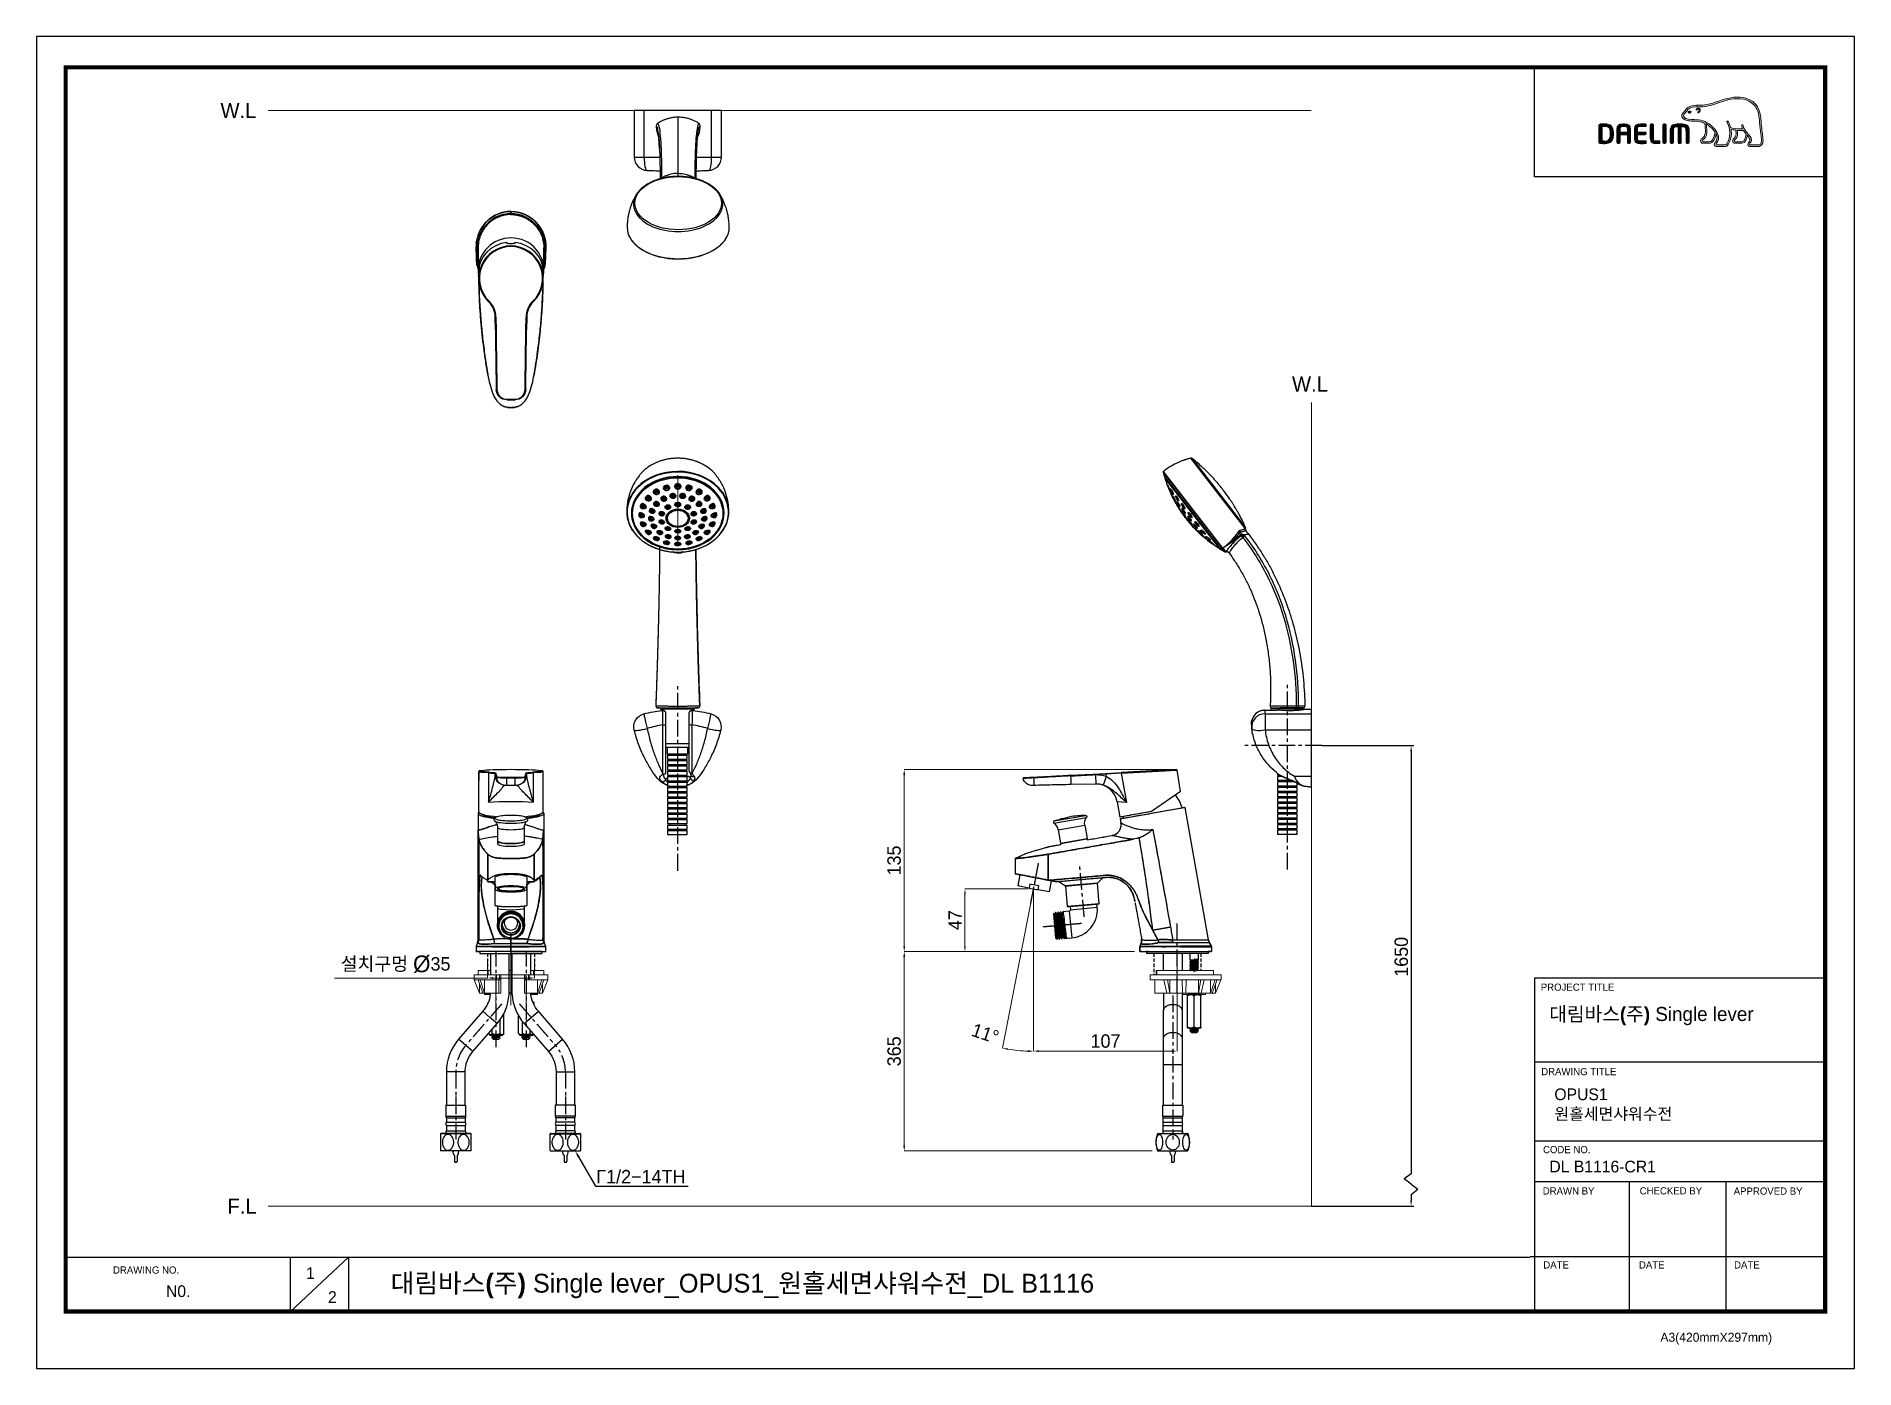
# Model space of a CAD drawing. Extents: x 0 to 1354, y 0 to 992.
import ezdxf
from ezdxf import colors
from ezdxf.entities.mleader import LeaderData, LeaderLine
from ezdxf.math import Vec2, Vec3

# ---------------------------------------------------------------- set-up
doc = ezdxf.new("R2010")
doc.units = 0
doc.header["$LTSCALE"] = 10
doc.header["$MEASUREMENT"] = 0
doc.header["$PDMODE"] = 3
doc.header["$PDSIZE"] = -10
for name, pattern in [('ACAD_ISO04W100', [30.5, 24, -3, 0.5, -3]), ('CENTER', [2, 1.25, -0.25, 0.25, -0.25]), ('CENTER2', [28.575, 19.05, -3.175, 3.175, -3.175]), ('HIDDEN', [0.375, 0.25, -0.125])]:
    doc.linetypes.add(name, pattern=pattern)
doc.layers.get('0').update_dxf_attribs({"linetype": 'CONTINUOUS'})
doc.layers.get('DEFPOINTS').update_dxf_attribs({"linetype": 'CONTINUOUS'})
for name, color, linetype in [('1', 7, 'CONTINUOUS'), ('5', 5, 'CENTER'), ('BODY', 7, 'CONTINUOUS')]:
    doc.layers.add(name, color=color, linetype=linetype)
for name, color, linetype, lineweight in [('Cneter', 1, 'CENTER2', 13), ('레이어 1', 7, 'CONTINUOUS', 0), ('치수선', 7, 'CONTINUOUS', 20)]:
    doc.layers.add(name, color=color, linetype=linetype, lineweight=lineweight)
doc.styles.add('Daelim Dimension', font='')
doc.styles.get("Standard").update_dxf_attribs({"font": 'SYMBOL'})
doc.styles.get('Daelim Dimension').set_extended_font_data('나눔고딕')
doc.dimstyles.new('DEFAULT', dxfattribs={"dimscale": 2, "dimtxt": 2, "dimasz": 2, "dimexe": 0, "dimexo": 2, "dimgap": 1, "dimtad": 1, "dimdec": 1, "dimzin": 9, "dimdsep": 46, "dimtxsty": 'Daelim Dimension', "dimcen": 0.5, "dimclrd": 252, "dimclre": 252, "dimclrt": 3, "dimadec": 1, "dimazin": 0, "dimtfac": 1, "dimtdec": 1, "dimtix": 1, "dimtmove": 0, "dimatfit": 3, "dimfxl": 1, "dimtolj": 1, "dimtzin": 1, "dimlwd": 9, "dimlwe": 9, "dimarcsym": 0})

msp = doc.modelspace()

# ---------------------------------------------------------------- texts
at = {"color": 5, "ltscale": 40, "style": 'Daelim Dimension'}
for s, height, p in [('PROJECT TITLE', 5.3435, (1120.35, 281.42)), ('DRAWING TITLE', 5.3435, (1120.69, 218.53)), ('CODE NO.', 5.344, (1122.03, 160.45)), ('DRAWN BY', 5.344, (1121.82, 129.65)), ('CHECKED BY', 5.344, (1194.02, 129.74)), ('APPROVED BY', 5.3435, (1264.04, 129.57)), ('DRAWING NO.', 5.3435, (57.08, 70.79)), ('DATE', 5.344, (1122.24, 74.57)), ('DATE', 5.344, (1193.45, 74.57)), ('DATE', 5.344, (1264.28, 74.57)), ('A3(420mmX297mm)', 6.7441, (1209.42, 19.99))]:
    msp.add_text(s, height=height, dxfattribs=at).set_placement(p)
at = {"color": 7, "ltscale": 0.5, "insert": (1016.52, 306.67), "char_height": 10, "attachment_point": 5, "rotation": 90, "style": 'Daelim Dimension'}
msp.add_mtext('\\A1;1650', dxfattribs=at)
at = {"attachment_point": 1, "style": 'Daelim Dimension'}
for s, insert, char_height, width in [('{\\fPretendard Variable SemiBold|b0|i0|c129|p2;\\C7;대림바스(주)} Single lever', (1126.7, 269.35), 10.4749, 168.3551), (' OPUS1\\P 원홀세면샤워수전 ', (1127.22, 208.68), 8.745, 147.1623), ('DL B1116-CR1', (1126.76, 154.87), 8.7446, 147.1623), ('1', (200.78, 75.48), 8.74, 12.204), ('N0. ', (96.54, 62.05), 8.745, 54.8578), ('2', (217.19, 57.66), 8.74, 12.204)]:
    msp.add_mtext(s, dxfattribs=dict(at, insert=insert, char_height=char_height, width=width))
at = {"color": 2, "insert": (263.89, 70.66), "char_height": 14.0538, "width": 622.1015, "attachment_point": 1, "style": 'Daelim Dimension'}
msp.add_mtext('{\\fPretendard Variable SemiBold|b0|i0|c129|p2;대림바스(주)} Single lever_OPUS1_원홀세면샤워수전_DL B1116', dxfattribs=at)
at = {"layer": '치수선', "char_height": 11.25, "attachment_point": 3, "style": 'Daelim Dimension'}
for s, insert in [('W.L', (163.86, 942.57)), ('W.L', (961.82, 738.88)), ('F.L', (164.08, 126.59))]:
    msp.add_mtext_dynamic_manual_height_columns(s, width=17.4109, gutter_width=12.5, heights=[0], dxfattribs=dict(at, insert=insert))

# ---------------------------------------------------------------- blocks, each defined once
blk = doc.blocks.new('*D0')
at = {"color": 5, "lineweight": 9, "ltscale": 0.5, "transparency": 16777216}
for p, q in [((742.6, 353.2), (742.6, 236.5)), ((849.5, 306.6), (849.5, 236.5)), ((746.6, 236.5), (845.5, 236.5))]:
    blk.add_line(p, q, dxfattribs=at)
at = {"color": 5, "ltscale": 0.5, "transparency": 16777216}
for points in [[(746.6, 237.1), (746.6, 235.8), (742.6, 236.5)], [(845.5, 237.1), (845.5, 235.8), (849.5, 236.5)]]:
    blk.add_solid(points, dxfattribs=at)
at = {"layer": 'DEFPOINTS', "color": 0, "ltscale": 0.5, "transparency": 16777216}
for p in [(742.6, 357.2), (849.5, 310.6), (849.5, 236.5)]:
    blk.add_point(p, dxfattribs=at)
at = {"color": 7, "ltscale": 0.5, "transparency": 16777216, "insert": (796.2, 243.9), "char_height": 10, "attachment_point": 5, "style": 'Daelim Dimension'}
blk.add_mtext('\\A1;107', dxfattribs=at)
blk = doc.blocks.new('*D1')
at = {"color": 5, "lineweight": 9, "ltscale": 0.5, "transparency": 16777216}
for p, q in [((741.9, 353.3), (719.6, 238.7)), ((742.6, 349.2), (742.6, 236.4))]:
    blk.add_line(p, q, dxfattribs=at)
blk.add_arc((742.6, 357.2), 120.8, 260.8971, 268.1029, dxfattribs=at)
at = {"color": 5, "ltscale": 0.5, "transparency": 16777216}
for points in [[(723.4, 237.3), (723.6, 238.6), (719.6, 238.7)], [(738.6, 237.2), (738.6, 235.8), (742.6, 236.4)]]:
    blk.add_solid(points, dxfattribs=at)
at = {"layer": 'DEFPOINTS', "color": 0, "ltscale": 0.5, "transparency": 16777216}
for p in [(742.6, 357.2), (742.6, 353.2), (743.2, 360.2), (744.3, 365.6), (734.9, 236.7)]:
    blk.add_point(p, dxfattribs=at)
at = {"color": 7, "ltscale": 0.5, "transparency": 16777216, "insert": (706.7, 249.6), "char_height": 10, "attachment_point": 5, "rotation": 341.5327, "style": 'Daelim Dimension'}
blk.add_mtext('\\A1;11%%D', dxfattribs=at)
blk = doc.blocks.new('*D2')
at = {"color": 5, "lineweight": 9, "ltscale": 0.5, "transparency": 16777216}
for p, q in [((738.6, 357.2), (691.5, 357.2)), ((691.5, 314.6), (691.5, 353.2)), ((817.7, 310.6), (691.5, 310.6))]:
    blk.add_line(p, q, dxfattribs=at)
at = {"color": 5, "ltscale": 0.5, "transparency": 16777216}
for points in [[(690.9, 353.2), (692.2, 353.2), (691.5, 357.2)], [(690.9, 314.6), (692.2, 314.6), (691.5, 310.6)]]:
    blk.add_solid(points, dxfattribs=at)
at = {"layer": 'DEFPOINTS', "color": 0, "ltscale": 0.5, "transparency": 16777216}
for p in [(691.5, 357.2), (742.6, 357.2), (821.7, 310.6)]:
    blk.add_point(p, dxfattribs=at)
at = {"color": 7, "ltscale": 0.5, "transparency": 16777216, "insert": (684.2, 334), "char_height": 10, "attachment_point": 5, "rotation": 90, "style": 'Daelim Dimension'}
blk.add_mtext('\\A1;47', dxfattribs=at)
blk = doc.blocks.new('*D3')
at = {"color": 5, "lineweight": 9, "ltscale": 0.5, "transparency": 16777216}
for p, q in [((844.9, 446.1), (646.3, 446.1)), ((646.3, 442.1), (646.3, 314.6)), ((817.7, 310.6), (646.3, 310.6))]:
    blk.add_line(p, q, dxfattribs=at)
at = {"color": 5, "ltscale": 0.5, "transparency": 16777216}
for points in [[(645.6, 442.1), (647, 442.1), (646.3, 446.1)], [(645.6, 314.6), (647, 314.6), (646.3, 310.6)]]:
    blk.add_solid(points, dxfattribs=at)
at = {"layer": 'DEFPOINTS', "color": 0, "ltscale": 0.5, "transparency": 16777216}
for p in [(848.9, 446.1), (646.3, 310.6), (821.7, 310.6)]:
    blk.add_point(p, dxfattribs=at)
at = {"color": 7, "ltscale": 0.5, "transparency": 16777216, "insert": (638.8, 378.4), "char_height": 10, "attachment_point": 5, "rotation": 90, "style": 'Daelim Dimension'}
blk.add_mtext('\\A1;135', dxfattribs=at)
blk = doc.blocks.new('*D7')
at = {"color": 5, "lineweight": 9, "ltscale": 0.5, "transparency": 16777216}
for p, q in [((336, 305.1), (336, 290.9)), ((371, 305.1), (371, 290.9)), ((336, 290.9), (221.9, 290.9)), ((367, 290.9), (340, 290.9))]:
    blk.add_line(p, q, dxfattribs=at)
at = {"color": 5, "ltscale": 0.5, "transparency": 16777216}
for points in [[(340, 291.6), (340, 290.2), (336, 290.9)], [(367, 291.6), (367, 290.2), (371, 290.9)]]:
    blk.add_solid(points, dxfattribs=at)
at = {"layer": 'DEFPOINTS', "color": 0, "ltscale": 0.5, "transparency": 16777216}
for p in [(336, 309.1), (371, 309.1), (371, 290.9)]:
    blk.add_point(p, dxfattribs=at)
at = {"color": 7, "ltscale": 0.5, "transparency": 16777216, "insert": (267.5, 300.9), "char_height": 10, "attachment_point": 5, "style": 'Daelim Dimension'}
blk.add_mtext('\\A1;설치구멍 {\\H1.25x;\\C256;Ø}35', dxfattribs=at)
blk = doc.blocks.new('*D8')
at = {"color": 5, "lineweight": 9, "ltscale": 0.5, "transparency": 16777216}
for p, q in [((705.6, 310.6), (646.3, 310.6)), ((646.3, 166.1), (646.3, 306.6)), ((831, 162.1), (646.3, 162.1))]:
    blk.add_line(p, q, dxfattribs=at)
at = {"color": 5, "ltscale": 0.5, "transparency": 16777216}
for points in [[(645.6, 306.6), (647, 306.6), (646.3, 310.6)], [(645.6, 166.1), (647, 166.1), (646.3, 162.1)]]:
    blk.add_solid(points, dxfattribs=at)
at = {"layer": 'DEFPOINTS', "color": 0, "ltscale": 0.5, "transparency": 16777216}
for p in [(646.3, 310.6), (709.6, 310.6), (835, 162.1)]:
    blk.add_point(p, dxfattribs=at)
at = {"color": 7, "ltscale": 0.5, "transparency": 16777216, "insert": (638.8, 236.3), "char_height": 10, "attachment_point": 5, "rotation": 90, "style": 'Daelim Dimension'}
blk.add_mtext('\\A1;365', dxfattribs=at)

# ---------------------------------------------------------------- dimensions: what is measured, and where the dimension line sits
at = {"color": 5, "ltscale": 0.5}
for base, p1, p2, text, picture, middle in [((646.3, 310.58), (848.92, 446.14), (821.67, 310.58), '135', '*D3', (646.3, 378.36)), ((691.53, 357.25), (821.67, 310.58), (742.64, 357.25), '47', '*D2', (691.53, 334.03))]:
    dim = msp.add_linear_dim(base=base, p1=p1, p2=p2, angle=90, text=text, dimstyle='DEFAULT', override={"dimtxt": 5, "dimclrd": 5, "dimclre": 5, "dimclrt": 7}, dxfattribs=at)
    dim.commit()
    dim.dimension.update_dxf_attribs({"geometry": picture, "text_midpoint": middle, "dimtype": 160})
dim = msp.add_angular_dim_2l(base=(734.91, 236.68), line1=((742.64, 353.25), (742.64, 357.25)), line2=((743.21, 360.19), (744.26, 365.59)), text='11%%D', dimstyle='DEFAULT', override={"dimtxt": 5, "dimclrd": 5, "dimclre": 5, "dimclrt": 7}, dxfattribs=at)
dim.commit()
dim.dimension.update_dxf_attribs({"geometry": '*D1', "text_midpoint": (704.37, 242.66), "dimtype": 162})
for base, p1, p2, text, picture, middle in [((849.49, 236.46), (742.64, 357.25), (849.49, 310.58), '107', '*D0', (796.19, 236.46)), ((370.96, 290.91), (335.96, 309.1), (370.96, 309.1), '설치구멍 {\\H1.25x;\\C256;Ø}<>', '*D7', (267.45, 290.91))]:
    dim = msp.add_linear_dim(base=base, p1=p1, p2=p2, text=text, dimstyle='DEFAULT', override={"dimtxt": 5, "dimclrd": 5, "dimclre": 5, "dimclrt": 7}, dxfattribs=at)
    dim.commit()
    dim.dimension.update_dxf_attribs({"geometry": picture, "text_midpoint": middle, "dimtype": 160})
dim = msp.add_linear_dim(base=(646.3, 310.58), p1=(835.02, 162.08), p2=(709.57, 310.58), angle=90, text='365', dimstyle='DEFAULT', override={"dimtxt": 5, "dimclrd": 5, "dimclre": 5, "dimclrt": 7}, dxfattribs=at)
dim.commit()
dim.dimension.update_dxf_attribs({"geometry": '*D8', "text_midpoint": (638.85, 236.33)})

# ---------------------------------------------------------------- hatches: boundary and pattern name
at = {"layer": '레이어 1'}
h = msp.add_hatch(color=5, dxfattribs=at)
h.dxf.hatch_style = 1
edge = h.paths.add_edge_path(flags=16)
edge.add_spline(control_points=[(1283.89, 912), (1283.29, 911.34), (1282.54, 911.33), (1282.51, 911.33), (1282.51, 911.33), (1276.53, 911.33), (1276.53, 911.33), (1276.31, 911.33), (1276.14, 911.39), (1276.03, 911.5), (1275.94, 911.58), (1275.9, 911.72), (1275.9, 911.89), (1275.9, 912.22), (1276.14, 912.54), (1276.4, 912.86), (1276.65, 913.18), (1276.88, 913.47), (1277.01, 913.84), (1277.33, 914.72), (1277.3, 915.66), (1276.91, 916.49), (1276.2, 917.99), (1275.15, 919.16), (1274.14, 920.3), (1274.14, 920.3), (1273.79, 920.68), (1273.79, 920.68), (1272.47, 922.15), (1271.11, 923.68), (1271, 925.74), (1270.98, 926.15), (1270.79, 926.4), (1270.52, 926.39), (1270.52, 926.39), (1270.14, 926.2), (1270.13, 926.2), (1270.02, 926.09), (1269.97, 925.91), (1269.97, 925.72), (1269.97, 925.72), (1269.97, 925.65), (1269.97, 925.65), (1270.02, 924.9), (1270.2, 924.17), (1270.51, 923.41), (1270.51, 923.41), (1270.54, 923.33), (1270.54, 923.33), (1270.54, 923.33), (1270.46, 923.33), (1270.46, 923.33), (1266.62, 923.17), (1262.85, 923.9), (1261.75, 924.17), (1261.06, 926.92), (1259.95, 928.74), (1259.91, 928.81), (1259.82, 928.96), (1259.68, 929.07), (1259.55, 929.1), (1259.55, 929.1), (1259.23, 929.06), (1259.19, 929.05), (1259.16, 929.01), (1259.1, 928.93), (1258.98, 928.77), (1258.98, 928.77), (1258.96, 928.63), (1258.96, 928.63), (1258.96, 928.63), (1259.07, 928.27), (1259.07, 928.27), (1259.15, 928.13), (1261.12, 924.67), (1261.12, 920.09), (1261.12, 917.27), (1260.38, 914.61), (1258.92, 912.18), (1258.57, 911.59), (1258.11, 911.33), (1257.42, 911.33), (1257.42, 911.33), (1251.52, 911.33), (1251.52, 911.33), (1251.33, 911.33), (1250.92, 911.47), (1250.92, 911.9), (1250.92, 912.13), (1251.14, 912.52), (1251.5, 912.92), (1253.96, 915.66), (1252.54, 919.94), (1250.18, 922.75), (1247.91, 925.47), (1244.19, 928.89), (1239.42, 929.74), (1237.73, 930.04), (1234.95, 930.2), (1232.7, 930.33), (1232.7, 930.33), (1230.43, 930.47), (1230.43, 930.47), (1229.27, 930.56), (1227.34, 931.27), (1226.76, 932.38), (1226.51, 932.84), (1226.54, 933.31), (1226.85, 933.84), (1227.05, 934.17), (1227.31, 934.45), (1227.65, 934.78), (1228.02, 935.16), (1228.41, 935.55), (1228.71, 936.07), (1228.71, 936.07), (1228.79, 936.23), (1228.79, 936.23), (1229.93, 938.41), (1232.28, 939.56), (1235.77, 939.65), (1235.77, 939.65), (1237.74, 939.67), (1237.74, 939.67), (1239.9, 939.68), (1242.36, 939.7), (1244.37, 940.13), (1247.2, 940.74), (1250.04, 941.71), (1252.55, 942.56), (1252.55, 942.56), (1252.63, 942.59), (1252.63, 942.59), (1255.73, 943.65), (1258.94, 944.75), (1262.22, 945.28), (1267.46, 946.15), (1274.67, 946.12), (1279.2, 941.03), (1281.29, 938.68), (1282.58, 935.44), (1283.03, 931.4), (1283.03, 931.4), (1283.01, 931.41), (1282.99, 931.43), (1283.03, 931.35), (1283.06, 930.89), (1283.25, 928.33), (1283.31, 927.09), (1283.36, 925.82), (1283.68, 923.45), (1283.68, 923.45), (1284.6, 915.53), (1284.6, 915.53), (1284.6, 915.53), (1284.65, 914.56), (1284.65, 914.56), (1284.65, 913.43), (1284.4, 912.56), (1283.89, 912)], knot_values=[0, 0, 0, 0, 1, 1, 1, 2, 2, 2, 3, 3, 3, 4, 4, 4, 5, 5, 5, 6, 6, 6, 7, 7, 7, 8, 8, 8, 9, 9, 9, 10, 10, 10, 11, 11, 11, 12, 12, 12, 13, 13, 13, 14, 14, 14, 15, 15, 15, 16, 16, 16, 17, 17, 17, 18, 18, 18, 19, 19, 19, 20, 20, 20, 21, 21, 21, 22, 22, 22, 23, 23, 23, 24, 24, 24, 25, 25, 25, 26, 26, 26, 27, 27, 27, 28, 28, 28, 29, 29, 29, 30, 30, 30, 31, 31, 31, 32, 32, 32, 33, 33, 33, 34, 34, 34, 35, 35, 35, 36, 36, 36, 37, 37, 37, 38, 38, 38, 39, 39, 39, 40, 40, 40, 41, 41, 41, 42, 42, 42, 43, 43, 43, 44, 44, 44, 45, 45, 45, 46, 46, 46, 47, 47, 47, 48, 48, 48, 49, 49, 49, 50, 50, 50, 51, 51, 51, 52, 52, 52, 53, 53, 53, 53], degree=3, periodic=0)
edge = h.paths.add_edge_path(flags=16)
edge.add_spline(control_points=[(1270.05, 913.71), (1270.05, 913.71), (1265.17, 913.71), (1265.17, 913.71), (1264.81, 913.71), (1264.52, 914), (1264.52, 914.36), (1264.52, 914.62), (1264.75, 914.95), (1264.96, 915.17), (1265.95, 916.12), (1266.97, 917.43), (1266.97, 919.92), (1266.97, 919.92), (1266.9, 921.04), (1266.9, 921.05), (1266.9, 921.05), (1266.72, 922.15), (1266.72, 922.15), (1266.72, 922.15), (1266.71, 922.22), (1266.71, 922.22), (1266.71, 922.22), (1266.78, 922.21), (1266.78, 922.21), (1267.69, 922.15), (1269.46, 922.05), (1271.16, 922.13), (1271.59, 921.44), (1272.28, 920.57), (1273.29, 919.39), (1273.24, 918.81), (1272.76, 913.71), (1270.05, 913.71)], knot_values=[0, 0, 0, 0, 1, 1, 1, 2, 2, 2, 3, 3, 3, 4, 4, 4, 5, 5, 5, 6, 6, 6, 7, 7, 7, 8, 8, 8, 9, 9, 9, 10, 10, 10, 11, 11, 11, 11], degree=3, periodic=0)
edge = h.paths.add_edge_path(flags=16)
edge.add_spline(control_points=[(1245.56, 913.71), (1245.56, 913.71), (1241.27, 913.71), (1241.27, 913.71), (1240.95, 913.71), (1240.6, 913.97), (1240.6, 914.36), (1240.6, 914.6), (1240.8, 914.9), (1241.17, 915.19), (1242.25, 916.05), (1243.89, 917.36), (1244.07, 920.97), (1244.07, 920.97), (1244.1, 921.95), (1244.1, 921.95), (1244.1, 923.49), (1243.74, 925.34), (1243.41, 927), (1243.41, 927), (1243.36, 927.17), (1243.36, 927.17), (1243.36, 927.17), (1243.5, 927.06), (1243.5, 927.06), (1244.14, 926.67), (1247.64, 924.29), (1250.12, 920.79), (1249.91, 919.13), (1248.98, 913.71), (1245.56, 913.71)], knot_values=[0, 0, 0, 0, 1, 1, 1, 2, 2, 2, 3, 3, 3, 4, 4, 4, 5, 5, 5, 6, 6, 6, 7, 7, 7, 8, 8, 8, 9, 9, 9, 10, 10, 10, 10], degree=3, periodic=0)
edge = h.paths.add_edge_path()
edge.add_spline(control_points=[(1285.81, 915.65), (1285.81, 915.66), (1284.9, 923.61), (1284.9, 923.61), (1284.56, 925.99), (1284.51, 927.26), (1284.47, 928.38), (1284.47, 928.38), (1284.24, 931.52), (1284.24, 931.52), (1283.77, 935.82), (1282.38, 939.29), (1280.11, 941.83), (1275.21, 947.33), (1267.57, 947.39), (1262.01, 946.48), (1258.61, 945.91), (1255.35, 944.8), (1252.21, 943.73), (1252.21, 943.73), (1252.1, 943.69), (1252.1, 943.69), (1249.64, 942.85), (1246.85, 941.9), (1244.11, 941.31), (1242.23, 940.91), (1239.87, 940.89), (1237.79, 940.88), (1237.79, 940.88), (1235.73, 940.86), (1235.73, 940.86), (1231.77, 940.76), (1229.07, 939.39), (1227.71, 936.78), (1227.71, 936.78), (1227.65, 936.67), (1227.65, 936.67), (1227.42, 936.27), (1227.09, 935.94), (1226.79, 935.64), (1226.46, 935.31), (1226.09, 934.93), (1225.8, 934.45), (1225.52, 933.97), (1225.38, 933.48), (1225.38, 933), (1225.38, 932.59), (1225.48, 932.2), (1225.68, 931.82), (1226.52, 930.23), (1228.92, 929.37), (1230.36, 929.27), (1230.36, 929.27), (1232.47, 929.13), (1232.52, 929.13), (1234.63, 929.01), (1237.52, 928.84), (1239.2, 928.55), (1240.19, 928.37), (1241.31, 928.02), (1242.34, 927.53), (1242.41, 927.26), (1242.95, 924.88), (1242.95, 921.95), (1242.95, 921.95), (1242.93, 921.02), (1242.93, 921.02), (1242.77, 917.93), (1241.42, 916.85), (1240.44, 916.06), (1240.34, 915.99), (1239.46, 915.26), (1239.4, 914.38), (1239.35, 913.88), (1239.49, 913.43), (1239.79, 913.1), (1240.12, 912.75), (1240.62, 912.57), (1241.27, 912.57), (1241.27, 912.57), (1245.56, 912.57), (1245.56, 912.57), (1248.76, 912.57), (1250.35, 916.02), (1250.83, 919.26), (1250.83, 919.26), (1250.84, 919.71), (1250.84, 919.71), (1250.84, 919.71), (1250.97, 919.49), (1250.97, 919.49), (1251.39, 918.57), (1251.63, 917.48), (1251.63, 916.65), (1251.63, 915.5), (1251.28, 914.49), (1250.6, 913.73), (1250.42, 913.56), (1249.57, 912.67), (1249.57, 911.79), (1249.57, 911.79), (1249.57, 911.64), (1249.57, 911.64), (1249.7, 910.59), (1250.54, 910.12), (1251.33, 910.12), (1251.33, 910.12), (1257.42, 910.12), (1257.42, 910.12), (1258.52, 910.12), (1259.4, 910.62), (1259.96, 911.55), (1261.51, 914.12), (1262.29, 916.92), (1262.29, 919.85), (1262.29, 920.77), (1262.21, 921.75), (1262.04, 922.76), (1262.04, 922.76), (1262.02, 922.84), (1262.02, 922.84), (1262.02, 922.84), (1262.11, 922.83), (1262.11, 922.83), (1262.84, 922.68), (1264.02, 922.48), (1265.47, 922.32), (1265.47, 922.32), (1265.52, 922.32), (1265.52, 922.32), (1265.52, 922.32), (1265.71, 921.2), (1265.71, 921.2), (1265.71, 921.2), (1265.75, 920.94), (1265.75, 920.93), (1265.75, 920.93), (1265.81, 919.94), (1265.81, 919.94), (1265.81, 917.57), (1264.74, 916.54), (1264.16, 915.99), (1264.15, 915.98), (1263.34, 915.16), (1263.25, 914.44), (1263.25, 914.44), (1263.23, 914.21), (1263.23, 914.21), (1263.23, 913.98), (1263.29, 913.53), (1263.69, 913.12), (1264.04, 912.75), (1264.58, 912.57), (1265.31, 912.57), (1265.31, 912.57), (1270.05, 912.57), (1270.05, 912.57), (1272.93, 912.57), (1273.8, 916.23), (1274.15, 918.29), (1274.15, 918.29), (1274.17, 918.5), (1274.17, 918.5), (1274.17, 918.5), (1274.28, 918.34), (1274.28, 918.34), (1274.94, 917.49), (1275.53, 916.55), (1275.81, 915.96), (1275.96, 915.66), (1276.03, 915.32), (1276.03, 914.98), (1276.03, 914.98), (1275.93, 914.29), (1275.93, 914.29), (1275.82, 913.92), (1275.56, 913.58), (1275.31, 913.24), (1274.95, 912.77), (1274.57, 912.28), (1274.57, 911.68), (1274.57, 911.68), (1274.61, 911.35), (1274.61, 911.35), (1274.78, 910.56), (1275.42, 910.12), (1276.41, 910.12), (1276.41, 910.12), (1282.51, 910.12), (1282.51, 910.12), (1282.64, 910.12), (1283.83, 910.15), (1284.77, 911.16), (1285.51, 911.97), (1285.87, 913.08), (1285.87, 914.55), (1285.87, 914.55), (1285.81, 915.64), (1285.81, 915.65)], knot_values=[0, 0, 0, 0, 1, 1, 1, 2, 2, 2, 3, 3, 3, 4, 4, 4, 5, 5, 5, 6, 6, 6, 7, 7, 7, 8, 8, 8, 9, 9, 9, 10, 10, 10, 11, 11, 11, 12, 12, 12, 13, 13, 13, 14, 14, 14, 15, 15, 15, 16, 16, 16, 17, 17, 17, 18, 18, 18, 19, 19, 19, 20, 20, 20, 21, 21, 21, 22, 22, 22, 23, 23, 23, 24, 24, 24, 25, 25, 25, 26, 26, 26, 27, 27, 27, 28, 28, 28, 29, 29, 29, 30, 30, 30, 31, 31, 31, 32, 32, 32, 33, 33, 33, 34, 34, 34, 35, 35, 35, 36, 36, 36, 37, 37, 37, 38, 38, 38, 39, 39, 39, 40, 40, 40, 41, 41, 41, 42, 42, 42, 43, 43, 43, 44, 44, 44, 45, 45, 45, 46, 46, 46, 47, 47, 47, 48, 48, 48, 49, 49, 49, 50, 50, 50, 51, 51, 51, 52, 52, 52, 53, 53, 53, 54, 54, 54, 55, 55, 55, 56, 56, 56, 57, 57, 57, 58, 58, 58, 59, 59, 59, 60, 60, 60, 61, 61, 61, 62, 62, 62, 63, 63, 63, 64, 64, 64, 65, 65, 65, 66, 66, 66, 66], degree=3, periodic=0)
edge = h.paths.add_edge_path(flags=0)
edge.add_spline(control_points=[(1230.25, 936.22), (1230.25, 936.22), (1231.14, 936.62), (1232.24, 936.19), (1232.24, 936.19), (1232.38, 936.14), (1232.2, 935.89), (1231.66, 935.17), (1231.14, 935.01), (1231.14, 935.01), (1231.14, 935.01), (1230.75, 934.88), (1230.54, 935.14), (1230.11, 935.65), (1230.09, 935.94), (1230.09, 935.94), (1230.09, 935.94), (1230.05, 936.16), (1230.25, 936.22)], knot_values=[0, 0, 0, 0, 1, 1, 1, 2, 2, 2, 3, 3, 3, 4, 4, 4, 5, 5, 5, 6, 6, 6, 6], degree=3, periodic=0)
edge = h.paths.add_edge_path(flags=0)
edge.add_spline(control_points=[(1236.11, 937.85), (1235.97, 937.7), (1235.96, 937.46), (1236.11, 937.33), (1236.24, 937.21), (1236.48, 937.24), (1236.61, 937.39), (1236.68, 937.46), (1237.41, 938.33), (1238.04, 937.88), (1238.27, 937.72), (1238.36, 937.49), (1238.33, 937.18), (1238.27, 936.7), (1237.85, 936.15), (1237.56, 935.96), (1237.4, 935.86), (1237.29, 935.65), (1237.37, 935.47), (1237.44, 935.3), (1237.66, 935.25), (1237.84, 935.33), (1238.37, 935.58), (1239.03, 936.42), (1239.12, 937.2), (1239.18, 937.75), (1238.93, 938.2), (1238.5, 938.5), (1237.56, 939.16), (1236.5, 938.27), (1236.11, 937.85)], knot_values=[0, 0, 0, 0, 1, 1, 1, 2, 2, 2, 3, 3, 3, 4, 4, 4, 5, 5, 5, 6, 6, 6, 7, 7, 7, 8, 8, 8, 9, 9, 9, 10, 10, 10, 10], degree=3, periodic=0)
edge = h.paths.add_edge_path(flags=0)
edge.add_spline(control_points=[(1235.99, 937.2), (1235.99, 937.2), (1235.99, 937.2), (1235.99, 937.2), (1235.99, 937.2), (1235.99, 937.2), (1235.99, 937.2)], knot_values=[0, 0, 0, 0, 1, 1, 1, 2, 2, 2, 2], degree=3, periodic=0)
h = msp.add_hatch(color=5, dxfattribs=at)
h.dxf.hatch_style = 2
edge = h.paths.add_edge_path()
edge.add_spline(control_points=[(1232.3, 935.89), (1232.48, 936.14), (1232.34, 936.19), (1232.34, 936.19)], knot_values=[1.00001, 1.00001, 1.00001, 1.00001, 2, 2, 2, 2], degree=3, periodic=0)
edge.add_spline(control_points=[(1232.34, 936.19), (1232.28, 936.22), (1232.21, 936.24), (1232.14, 936.26)], knot_values=[0.9374913, 0.9374913, 0.9374913, 0.9374913, 1, 1, 1, 1], degree=3, periodic=0)
edge.add_spline(control_points=[(1232.14, 936.26), (1232.01, 936.31), (1231.88, 936.33), (1231.75, 936.35)], knot_values=[0.8124938, 0.8124938, 0.8124938, 0.8124938, 0.9374913, 0.9374913, 0.9374913, 0.9374913], degree=3, periodic=0)
edge.add_spline(control_points=[(1231.75, 936.35), (1231.63, 936.37), (1231.51, 936.38), (1231.4, 936.39)], knot_values=[0.6874962, 0.6874962, 0.6874962, 0.6874962, 0.8124938, 0.8124938, 0.8124938, 0.8124938], degree=3, periodic=0)
edge.add_spline(control_points=[(1231.4, 936.39), (1231.28, 936.39), (1231.18, 936.39), (1231.08, 936.38)], knot_values=[0.5624988, 0.5624988, 0.5624988, 0.5624988, 0.6874962, 0.6874962, 0.6874962, 0.6874962], degree=3, periodic=0)
edge.add_spline(control_points=[(1231.08, 936.38), (1230.93, 936.37), (1230.8, 936.35), (1230.7, 936.32)], knot_values=[0.3750025, 0.3750025, 0.3750025, 0.3750025, 0.5624988, 0.5624988, 0.5624988, 0.5624988], degree=3, periodic=0)
edge.add_spline(control_points=[(1230.7, 936.32), (1230.55, 936.29), (1230.45, 936.25), (1230.4, 936.23)], knot_values=[0.1250075, 0.1250075, 0.1250075, 0.1250075, 0.3750025, 0.3750025, 0.3750025, 0.3750025], degree=3, periodic=0)
edge.add_spline(control_points=[(1230.4, 936.23), (1230.37, 936.22), (1230.36, 936.22), (1230.36, 936.22)], knot_values=[0, 0, 0, 0, 0.1250075, 0.1250075, 0.1250075, 0.1250075], degree=3, periodic=0)
edge.add_spline(control_points=[(1230.36, 936.22), (1230.15, 936.16), (1230.2, 935.94), (1230.2, 935.94), (1230.2, 935.94), (1230.21, 935.65), (1230.64, 935.14)], knot_values=[4, 4, 4, 4, 5, 5, 5, 6, 6, 6, 6], degree=3, periodic=0)
edge.add_spline(control_points=[(1230.64, 935.14), (1230.86, 934.88), (1231.24, 935.01), (1231.24, 935.01), (1231.24, 935.01), (1231.77, 935.17), (1232.3, 935.89)], knot_values=[2, 2, 2, 2, 3, 3, 3, 4, 4, 4, 4], degree=3, periodic=0)
h = msp.add_hatch(color=5, dxfattribs=at)
h.dxf.hatch_style = 2
edge = h.paths.add_edge_path()
edge.add_spline(control_points=[(1236.11, 937.85), (1235.97, 937.7), (1235.96, 937.46), (1236.11, 937.33), (1236.24, 937.21), (1236.48, 937.24), (1236.61, 937.39), (1236.68, 937.46), (1237.41, 938.33), (1238.04, 937.88), (1238.27, 937.72), (1238.36, 937.49), (1238.33, 937.18), (1238.27, 936.7), (1237.85, 936.15), (1237.56, 935.96), (1237.4, 935.86), (1237.29, 935.65), (1237.37, 935.47), (1237.44, 935.3), (1237.66, 935.25), (1237.84, 935.33), (1238.37, 935.58), (1239.03, 936.42), (1239.12, 937.2), (1239.18, 937.75), (1238.93, 938.2), (1238.5, 938.5), (1237.56, 939.16), (1236.5, 938.27), (1236.11, 937.85)], knot_values=[0, 0, 0, 0, 1, 1, 1, 2, 2, 2, 3, 3, 3, 4, 4, 4, 5, 5, 5, 6, 6, 6, 7, 7, 7, 8, 8, 8, 9, 9, 9, 10, 10, 10, 10], degree=3, periodic=0)
h = msp.add_hatch(color=5, dxfattribs=at)
h.dxf.hatch_style = 2
edge = h.paths.add_edge_path()
edge.add_spline(control_points=[(1172.09, 918.36), (1172.09, 915.58), (1170.83, 914.23), (1168.21, 914.23), (1168.21, 914.23), (1166.43, 914.26), (1165.96, 914.27), (1165.96, 914.27), (1165.96, 924.93), (1165.96, 924.93), (1166.89, 925.02), (1168.2, 925.04), (1168.22, 925.04), (1170.9, 925.04), (1172.09, 923.76), (1172.09, 920.91), (1172.09, 920.91), (1172.09, 918.36), (1172.09, 918.36)], knot_values=[0, 0, 0, 0, 1, 1, 1, 2, 2, 2, 3, 3, 3, 4, 4, 4, 5, 5, 5, 6, 6, 6, 6], degree=3, periodic=0)
edge = h.paths.add_edge_path()
edge.add_spline(control_points=[(1168.21, 927.04), (1166.76, 927.04), (1164.88, 926.95), (1164.27, 926.85), (1163.88, 926.79), (1163.63, 926.5), (1163.63, 926.12), (1163.63, 926.12), (1163.63, 913.15), (1163.63, 913.15), (1163.63, 912.75), (1163.88, 912.47), (1164.29, 912.41), (1164.87, 912.31), (1166.74, 912.22), (1168.21, 912.22), (1172.26, 912.22), (1174.4, 914.35), (1174.4, 918.36), (1174.4, 918.36), (1174.4, 920.91), (1174.4, 920.91), (1174.4, 924.92), (1172.26, 927.04), (1168.21, 927.04)], knot_values=[0, 0, 0, 0, 1, 1, 1, 2, 2, 2, 3, 3, 3, 4, 4, 4, 5, 5, 5, 6, 6, 6, 7, 7, 7, 8, 8, 8, 8], degree=3, periodic=0)
h = msp.add_hatch(color=5, dxfattribs=at)
h.dxf.hatch_style = 2
edge = h.paths.add_edge_path()
edge.add_spline(control_points=[(1184.84, 920.92), (1184.84, 920.92), (1179.38, 920.92), (1179.38, 920.92), (1179.38, 921.12), (1179.38, 922.87), (1179.38, 922.87), (1179.38, 924.69), (1179.92, 925), (1181.55, 925), (1181.55, 925), (1182.68, 925), (1182.68, 925), (1184.3, 925), (1184.84, 924.69), (1184.84, 922.87), (1184.84, 922.87), (1184.84, 921.12), (1184.84, 920.92)], knot_values=[0, 0, 0, 0, 1, 1, 1, 2, 2, 2, 3, 3, 3, 4, 4, 4, 5, 5, 5, 6, 6, 6, 6], degree=3, periodic=0)
edge = h.paths.add_edge_path()
edge.add_spline(control_points=[(1182.68, 927.04), (1182.68, 927.04), (1181.55, 927.04), (1181.55, 927.04), (1178.45, 927.04), (1177.07, 925.75), (1177.07, 922.87), (1177.07, 922.87), (1177.07, 913), (1177.07, 913), (1177.07, 912.65), (1177.36, 912.36), (1177.69, 912.36), (1177.69, 912.36), (1178.77, 912.36), (1178.77, 912.36), (1179.15, 912.36), (1179.38, 912.68), (1179.38, 913), (1179.38, 913), (1179.38, 918.67), (1179.38, 918.89), (1179.38, 918.89), (1184.84, 918.89), (1184.84, 918.89), (1184.84, 918.67), (1184.84, 913), (1184.84, 913), (1184.84, 912.64), (1185.12, 912.36), (1185.46, 912.36), (1185.46, 912.36), (1186.53, 912.36), (1186.53, 912.36), (1186.9, 912.36), (1187.15, 912.69), (1187.15, 913), (1187.15, 913), (1187.15, 922.87), (1187.15, 922.87), (1187.15, 925.75), (1185.77, 927.04), (1182.68, 927.04)], knot_values=[0, 0, 0, 0, 1, 1, 1, 2, 2, 2, 3, 3, 3, 4, 4, 4, 5, 5, 5, 6, 6, 6, 7, 7, 7, 8, 8, 8, 9, 9, 9, 10, 10, 10, 11, 11, 11, 12, 12, 12, 13, 13, 13, 14, 14, 14, 14], degree=3, periodic=0)
h = msp.add_hatch(color=5, dxfattribs=at)
h.dxf.hatch_style = 2
edge = h.paths.add_edge_path()
edge.add_spline(control_points=[(1190.09, 923.27), (1190.09, 923.27), (1190.09, 916), (1190.09, 916), (1190.09, 913.46), (1191.54, 912.22), (1194.53, 912.22), (1195.84, 912.22), (1197.64, 912.25), (1198.36, 912.32), (1198.35, 912.32), (1198.71, 912.35), (1198.71, 912.35), (1198.71, 912.35), (1198.81, 912.36), (1198.81, 912.36), (1198.81, 912.36), (1198.81, 914.31), (1198.81, 914.31), (1198.81, 914.31), (1194.54, 914.31), (1194.54, 914.31), (1192.41, 914.31), (1192.41, 914.91), (1192.41, 916), (1192.41, 916), (1192.41, 918.69), (1192.41, 918.9), (1192.62, 918.9), (1198.14, 918.9), (1198.14, 918.9), (1198.5, 918.9), (1198.8, 919.19), (1198.8, 919.54), (1198.8, 919.54), (1198.8, 920.26), (1198.8, 920.26), (1198.8, 920.62), (1198.5, 920.91), (1198.14, 920.91), (1198.14, 920.91), (1192.62, 920.91), (1192.41, 920.91), (1192.41, 921.12), (1192.41, 923.27), (1192.41, 923.27), (1192.41, 924.36), (1192.41, 924.96), (1194.54, 924.96), (1194.54, 924.96), (1198.81, 924.94), (1198.81, 924.94), (1198.81, 924.94), (1198.81, 926.88), (1198.81, 926.88), (1198.81, 926.88), (1198.35, 926.92), (1198.35, 926.92), (1197.52, 927), (1195.59, 927.04), (1194.53, 927.04), (1191.54, 927.04), (1190.09, 925.81), (1190.09, 923.27)], knot_values=[0, 0, 0, 0, 1, 1, 1, 2, 2, 2, 3, 3, 3, 4, 4, 4, 5, 5, 5, 6, 6, 6, 7, 7, 7, 8, 8, 8, 9, 9, 9, 10, 10, 10, 11, 11, 11, 12, 12, 12, 13, 13, 13, 14, 14, 14, 15, 15, 15, 16, 16, 16, 17, 17, 17, 18, 18, 18, 19, 19, 19, 20, 20, 20, 21, 21, 21, 21], degree=3, periodic=0)
h = msp.add_hatch(color=5, dxfattribs=at)
h.dxf.hatch_style = 2
edge = h.paths.add_edge_path()
edge.add_spline(control_points=[(1202.51, 926.91), (1202.16, 926.91), (1201.85, 926.61), (1201.85, 926.26), (1201.85, 926.26), (1201.85, 916), (1201.85, 916), (1201.85, 912.66), (1204.14, 912.22), (1206.13, 912.22), (1207.58, 912.22), (1207.96, 912.29), (1208.39, 912.36), (1208.39, 912.36), (1208.64, 912.4), (1208.64, 912.4), (1208.64, 912.4), (1208.98, 912.44), (1208.98, 912.44), (1208.98, 912.44), (1209.08, 912.45), (1209.08, 912.45), (1209.08, 912.45), (1209.08, 914.31), (1209.08, 914.31), (1209.08, 914.31), (1206.15, 914.31), (1206.15, 914.31), (1204.17, 914.31), (1204.17, 915.05), (1204.17, 915.78), (1204.17, 915.78), (1204.17, 926.26), (1204.17, 926.26), (1204.17, 926.61), (1203.87, 926.91), (1203.51, 926.91), (1203.51, 926.91), (1202.51, 926.91), (1202.51, 926.91)], knot_values=[0, 0, 0, 0, 1, 1, 1, 2, 2, 2, 3, 3, 3, 4, 4, 4, 5, 5, 5, 6, 6, 6, 7, 7, 7, 8, 8, 8, 9, 9, 9, 10, 10, 10, 11, 11, 11, 12, 12, 12, 13, 13, 13, 13], degree=3, periodic=0)
h = msp.add_hatch(color=5, dxfattribs=at)
h.dxf.hatch_style = 2
edge = h.paths.add_edge_path()
edge.add_spline(control_points=[(1211.94, 926.91), (1211.55, 926.91), (1211.32, 926.59), (1211.32, 926.28), (1211.32, 926.28), (1211.32, 913), (1211.32, 913), (1211.32, 912.64), (1211.6, 912.36), (1211.94, 912.36), (1211.94, 912.36), (1213.02, 912.36), (1213.02, 912.36), (1213.4, 912.36), (1213.63, 912.68), (1213.63, 913), (1213.63, 913), (1213.63, 926.28), (1213.63, 926.28), (1213.63, 926.63), (1213.36, 926.91), (1213.02, 926.91), (1213.02, 926.91), (1211.94, 926.91), (1211.94, 926.91)], knot_values=[0, 0, 0, 0, 1, 1, 1, 2, 2, 2, 3, 3, 3, 4, 4, 4, 5, 5, 5, 6, 6, 6, 7, 7, 7, 8, 8, 8, 8], degree=3, periodic=0)
h = msp.add_hatch(color=5, dxfattribs=at)
h.dxf.hatch_style = 2
edge = h.paths.add_edge_path()
edge.add_spline(control_points=[(1216.74, 921.17), (1216.74, 921.17), (1216.74, 913), (1216.74, 913), (1216.74, 912.64), (1217.02, 912.36), (1217.36, 912.36), (1217.36, 912.36), (1218.45, 912.36), (1218.45, 912.36), (1218.84, 912.36), (1219.07, 912.68), (1219.07, 913), (1219.07, 913), (1219.07, 920.97), (1219.07, 920.97), (1219.07, 924.49), (1219.67, 924.83), (1222.64, 924.84), (1222.64, 924.62), (1222.64, 913), (1222.64, 913), (1222.64, 912.63), (1222.9, 912.36), (1223.25, 912.36), (1223.25, 912.36), (1224.33, 912.36), (1224.33, 912.36), (1224.71, 912.36), (1224.94, 912.68), (1224.94, 913), (1224.94, 913), (1224.94, 924.59), (1224.94, 924.82), (1226.33, 924.81), (1227.31, 924.7), (1227.84, 924.17), (1228.4, 923.61), (1228.51, 922.57), (1228.51, 920.97), (1228.51, 920.97), (1228.51, 913), (1228.51, 913), (1228.51, 912.65), (1228.79, 912.36), (1229.13, 912.36), (1229.13, 912.36), (1230.23, 912.36), (1230.23, 912.36), (1230.61, 912.36), (1230.84, 912.69), (1230.84, 913), (1230.84, 913), (1230.84, 921.17), (1230.84, 921.17), (1230.84, 926.13), (1229.09, 926.97), (1223.8, 926.97), (1218.5, 926.97), (1216.74, 926.13), (1216.74, 921.17)], knot_values=[0, 0, 0, 0, 1, 1, 1, 2, 2, 2, 3, 3, 3, 4, 4, 4, 5, 5, 5, 6, 6, 6, 7, 7, 7, 8, 8, 8, 9, 9, 9, 10, 10, 10, 11, 11, 11, 12, 12, 12, 13, 13, 13, 14, 14, 14, 15, 15, 15, 16, 16, 16, 17, 17, 17, 18, 18, 18, 19, 19, 19, 20, 20, 20, 20], degree=3, periodic=0)

# ---------------------------------------------------------------- linework, layer by layer
at = {"color": 5, "ltscale": 0.5}
for p, q in [((1115.76, 887.61), (1115.76, 969.12)), ((957.51, 463.99), (1025.72, 463.99)), ((1023.75, 460.58), (1023.75, 145.12)), ((1115.76, 290.84), (1115.76, 41.17)), ((1023.75, 145.12), (1018.64, 141.29)), ((1023.75, 137.45), (1018.64, 141.29)), ((1023.75, 137.45), (1028.86, 133.61)), ((1023.75, 129.78), (1028.86, 133.61)), ((1023.75, 129.78), (1023.75, 125.1)), ((949.71, 120.98), (1025.72, 120.98))]:
    msp.add_line(p, q, dxfattribs=at)
at = {"color": 5}
for p, q in [((1245.37, 912.57), (1245.37, 912.57)), ((21.77, 83.13), (1112.08, 83.13))]:
    msp.add_line(p, q, dxfattribs=at)
at = {"color": 5, "ltscale": 40}
for p, q in [((1332.17, 887.61), (1115.76, 887.61)), ((1332.17, 290.84), (1115.76, 290.84)), ((1332.17, 228.28), (1115.76, 228.28)), ((1332.17, 228.28), (1115.76, 228.28)), ((1332.17, 169.44), (1115.76, 169.44)), ((1332.17, 169.44), (1115.76, 169.44)), ((1332.17, 139.09), (1115.76, 139.09)), ((1332.17, 139.09), (1115.76, 139.09)), ((1186.06, 139.09), (1186.06, 42.48)), ((1258.2, 139.09), (1258.2, 42.48)), ((188.9, 83.13), (188.9, 42.33)), ((188.9, 83.13), (188.9, 42.33)), ((232.57, 83.13), (188.9, 42.33)), ((232.57, 83.13), (188.9, 42.33)), ((232.57, 83.13), (232.57, 42.33)), ((232.57, 83.13), (232.57, 42.33)), ((1332.17, 83.29), (1112.34, 83.29)), ((1332.17, 83.29), (1117.45, 83.29)), ((1332.17, 42.48), (1146.71, 42.48))]:
    msp.add_line(p, q, dxfattribs=at)
at = {"color": 7, "ltscale": 0.5}
for p, q in [((328.92, 413.63), (328.99, 401.58)), ((377.91, 413.57), (377.84, 401.58)), ((742.64, 353.25), (742.64, 357.25)), ((743.21, 360.19), (744.26, 365.59))]:
    msp.add_line(p, q, dxfattribs=at)
at = {"ltscale": 0.5}
for p, q in [((330.37, 310.58), (330.37, 309.1)), ((376.51, 310.58), (330.37, 310.58)), ((352.06, 278.58), (352.06, 309.1)), ((354.27, 278.58), (354.27, 309.1)), ((376.51, 310.58), (376.51, 309.1)), ((826.61, 310.58), (826.61, 309.1)), ((826.61, 310.58), (872.74, 310.58)), ((872.74, 310.58), (872.74, 309.1)), ((338, 278.58), (333.74, 278.58)), ((337.99, 278.58), (337.99, 279.58)), ((354.27, 279.58), (352.06, 279.58)), ((368.32, 278.58), (368.32, 279.58)), ((373.14, 278.58), (368.32, 278.58))]:
    msp.add_line(p, q, dxfattribs=at)
at = {"color": 7, "linetype": 'HIDDEN'}
for p, q in [((335.96, 310.58), (335.96, 310.58)), ((335.96, 309.1), (335.96, 296.38)), ((370.96, 309.1), (370.96, 296.38)), ((832.19, 309.1), (832.19, 293.38)), ((867.19, 309.1), (867.19, 296.38))]:
    msp.add_line(p, q, dxfattribs=at)
at = {"color": 7, "linetype": 'Continuous'}
for p, q in [((310.17, 161.68), (310.37, 161.68)), ((311.37, 158.68), (311.37, 154.28)), ((311.97, 153.68), (312.37, 153.68)), ((312.77, 153.68), (312.37, 153.68)), ((313.37, 158.68), (313.37, 154.28)), ((314.57, 161.68), (314.37, 161.68)), ((391.76, 161.68), (391.96, 161.68)), ((392.96, 158.68), (392.96, 154.28)), ((393.56, 153.68), (393.96, 153.68)), ((394.36, 153.68), (393.96, 153.68)), ((394.96, 158.68), (394.96, 154.28)), ((396.16, 161.68), (395.96, 161.68)), ((844.07, 161.68), (844.27, 161.68)), ((845.27, 158.68), (845.27, 154.28)), ((845.87, 153.68), (846.27, 153.68)), ((846.67, 153.68), (846.27, 153.68)), ((847.27, 158.68), (847.27, 154.28)), ((848.47, 161.68), (848.27, 161.68))]:
    msp.add_line(p, q, dxfattribs=at)
at = {"ltscale": 0.5}
msp.add_lwpolyline([(0, 0), (1354.08, 0), (1354.08, 992.16), (0, 992.16)], close=True, dxfattribs=at)
at = {"color": 5, "linetype": 'ByBlock', "lineweight": 200, "const_width": 3.12}
msp.add_lwpolyline([(21.77, 42.48), (1332.17, 42.48), (1332.17, 969.12), (21.77, 969.12)], close=True, dxfattribs=at)
at = {"color": 7, "ltscale": 0.5}
for centre, radius, start, end in [((410.12, 751.85), 74.79, 189.01054, 199.75211), ((296.77, 751.85), 74.79, 340.24789, 350.98946), ((330.17, 413.25), 1.31, 119.84673, 162.98982), ((376.71, 413.25), 1.31, 17.01018, 60.15327)]:
    msp.add_arc(centre, radius, start, end, dxfattribs=at)
at = {"color": 7, "linetype": 'Continuous'}
for centre, radius, start, end in [((314.52, 161.68), 4.35, 180, 223.60282), ((310.37, 162.08), 0.4, 270, 0), ((311.97, 154.28), 0.6, 180, 270), ((312.77, 154.28), 0.6, 270, 0), ((310.22, 161.68), 4.35, 316.39718, 0), ((314.37, 162.08), 0.4, 180, 270), ((396.11, 161.68), 4.35, 180, 223.60282), ((391.96, 162.08), 0.4, 270, 0), ((393.56, 154.28), 0.6, 180, 270), ((394.36, 154.28), 0.6, 270, 0), ((391.81, 161.68), 4.35, 316.39718, 0), ((395.96, 162.08), 0.4, 180, 270), ((848.42, 161.68), 4.35, 180, 223.60282), ((844.27, 162.08), 0.4, 270, 0), ((845.87, 154.28), 0.6, 180, 270), ((846.67, 154.28), 0.6, 270, 0), ((844.12, 161.68), 4.35, 316.39718, 0), ((848.27, 162.08), 0.4, 180, 270)]:
    msp.add_arc(centre, radius, start, end, dxfattribs=at)
at = {"color": 5, "ltscale": 0.5}
for points in [[(1023.08, 459.77), (1024.42, 459.77), (1023.75, 463.77)], [(1023.08, 125.1), (1024.42, 125.1), (1023.75, 121.1)]]:
    msp.add_solid(points, dxfattribs=at)
at = {"layer": '1', "color": 7, "linetype": 'Continuous'}
for p, q in [((445.24, 936.96), (445.24, 902.31)), ((452.74, 936.96), (445.24, 936.96)), ((452.74, 902.31), (452.74, 936.96)), ((502.74, 936.96), (452.74, 936.96)), ((502.74, 902.31), (502.74, 936.96)), ((510.24, 936.96), (502.74, 936.96)), ((510.24, 902.31), (510.24, 936.96)), ((445.24, 902.31), (452.74, 902.31)), ((502.74, 902.31), (510.24, 902.31)), ((353.44, 860.14), (353.44, 859.45)), ((328.94, 834.56), (328.94, 817.95)), ((350.44, 838.09), (350.44, 838.68)), ((356.44, 838.68), (356.44, 838.09)), ((377.94, 817.95), (377.94, 834.56)), ((329.44, 817.16), (329.44, 811.96)), ((377.44, 811.96), (377.44, 817.16)), ((341.85, 773.66), (341.74, 783.11)), ((342.24, 783.09), (342.35, 773.64)), ((364.54, 773.64), (364.65, 783.09)), ((365.15, 783.11), (365.04, 773.66)), ((342.06, 756.83), (342.06, 756.83)), ((364.83, 756.83), (364.83, 756.83)), ((350.35, 721.91), (356.53, 721.91)), ((350.35, 721.91), (350.35, 721.43)), ((350.35, 721.43), (356.53, 721.43)), ((356.53, 721.91), (356.53, 721.43)), ((859.57, 678), (900.27, 625.52)), ((900.44, 626.7), (860.87, 677.72)), ((839.13, 667.71), (883.1, 611.03)), ((883.63, 611.1), (839.32, 668.23)), ((840.04, 664.39), (861.2, 637.12)), ((840.09, 664.29), (882.27, 609.91)), ((881.53, 610.34), (840.32, 663.47)), ((841.83, 658.92), (841.83, 658.91)), ((842.55, 657.99), (842.87, 657.58)), ((843.01, 657.32), (842.69, 657.72)), ((843.46, 656.35), (843.14, 656.77)), ((844.87, 651.69), (844.87, 651.69)), ((844.94, 654.91), (845.54, 654.13)), ((844.95, 651.55), (844.96, 651.53)), ((845.65, 653.91), (845.06, 654.67)), ((846.25, 652.75), (845.24, 654.06)), ((848.77, 649.97), (849.6, 648.9)), ((443.78, 639.65), (443.72, 637.75)), ((454.65, 648.55), (454.54, 648.79)), ((511.59, 637.75), (511.54, 639.65)), ((846.66, 649.38), (846.65, 649.4)), ((846.71, 649.28), (846.73, 649.26)), ((846.74, 649.25), (846.73, 649.26)), ((846.74, 649.25), (847, 648.9)), ((847.65, 647.76), (846.89, 648.74)), ((848.06, 645.18), (848.06, 645.18)), ((850.3, 647.53), (848.73, 649.56)), ((849.67, 648.73), (848.84, 649.79)), ((849.65, 643.13), (849.85, 642.87)), ((851.12, 643.29), (849.66, 645.17)), ((849.9, 642.79), (849.7, 643.05)), ((849.98, 645.1), (849.96, 645.12)), ((850.03, 644.99), (850.02, 645.02)), ((850.03, 644.99), (850.06, 644.97)), ((856.34, 633.35), (851, 640.23)), ((851.03, 640.19), (861.65, 626.5)), ((851.59, 639.33), (860.95, 627.26)), ((855.22, 641.18), (853.26, 643.71)), ((855.51, 637.63), (853.54, 640.17)), ((853.66, 643.66), (854.64, 642.4)), ((855.33, 635.49), (853.68, 637.61)), ((854.66, 642.3), (853.69, 643.54)), ((854.01, 637.51), (854.33, 637.1)), ((854.35, 637.06), (854.02, 637.48)), ((854.4, 639.4), (854.38, 639.43)), ((854.41, 639.35), (854.39, 639.38)), ((855.52, 637.48), (855.52, 637.48)), ((860.47, 634.42), (858.41, 637.08)), ((860.13, 635.24), (859.11, 636.55)), ((859.15, 636.59), (860.17, 635.26)), ((861.2, 637.12), (882.36, 609.84)), ((469.56, 634.04), (469.56, 633.55)), ((485.76, 633.55), (485.76, 634.04)), ((861.68, 626.47), (856.34, 633.35)), ((860.05, 631.78), (858.01, 634.41)), ((859.81, 629.71), (858.16, 631.84)), ((859.28, 633.07), (859.26, 633.1)), ((859.31, 633.07), (859.29, 633.1)), ((859.76, 630.08), (859.44, 630.49)), ((859.47, 630.47), (859.79, 630.05)), ((864.3, 626.3), (862.57, 628.53)), ((865.61, 627.79), (863.65, 630.32)), ((864.08, 624.51), (863.88, 624.77)), ((863.95, 624.69), (864.15, 624.43)), ((863.98, 627.01), (863.96, 627.04)), ((864.05, 626.96), (864.03, 626.98)), ((865.56, 628.25), (864.59, 629.49)), ((864.68, 629.45), (865.66, 628.19)), ((865.56, 628.25), (865.62, 628.16)), ((867.68, 621.94), (866.55, 623.39)), ((870.15, 621.94), (868.57, 623.98)), ((870.4, 622), (869.58, 623.06)), ((869.72, 622.95), (870.56, 621.88)), ((461.46, 610.98), (461.46, 610.98)), ((493.86, 610.98), (493.86, 610.98)), ((865.74, 622.39), (865.74, 622.39)), ((867.85, 622.02), (867.87, 622)), ((867.88, 621.98), (867.87, 622)), ((867.99, 621.89), (867.97, 621.91)), ((869.74, 619.28), (869.4, 619.72)), ((870.29, 618.89), (870.45, 618.68)), ((870.4, 622), (870.41, 621.99)), ((870.45, 618.67), (870.45, 618.68)), ((870.58, 618.55), (870.57, 618.56)), ((871.47, 617.39), (871.48, 617.38)), ((873.64, 617.44), (872.62, 618.75)), ((874.19, 617.11), (873.59, 617.88)), ((873.78, 617.72), (874.39, 616.94)), ((875.74, 614.74), (875.42, 615.15)), ((876.55, 614.07), (876.24, 614.47)), ((876.46, 614.27), (876.77, 613.86)), ((877.5, 612.93), (877.49, 612.94)), ((883.11, 611.03), (883.1, 611.03)), ((885.24, 608.27), (883.11, 611.03)), ((883.59, 611.06), (883.59, 611.05)), ((883.64, 611.08), (885.78, 608.32)), ((477.66, 608), (477.66, 608.06)), ((477.66, 608.03), (477.66, 607.37)), ((885.84, 608.08), (885.84, 608.08)), ((461.26, 493.63), (461.26, 493.62)), ((465.43, 491.85), (464.97, 491.35)), ((464.97, 491.35), (465.06, 490.05)), ((464.97, 491.35), (477.43, 491.35)), ((465.43, 491.85), (477.43, 491.85)), ((477.43, 491.85), (489.43, 491.85)), ((477.43, 491.35), (489.9, 491.35)), ((489.9, 491.35), (489.43, 491.85)), ((489.81, 490.05), (489.9, 491.35)), ((494.06, 493.62), (494.06, 493.63)), ((915.05, 487.72), (915.05, 475.62)), ((915.05, 487.72), (949.7, 487.72)), ((919.7, 491.89), (919.23, 491.39)), ((919.23, 491.39), (919.32, 490.16)), ((944.17, 491.39), (919.23, 491.39)), ((943.7, 491.89), (919.7, 491.89)), ((926.08, 490.3), (924.76, 490.3)), ((926.03, 490.28), (924.81, 490.28)), ((944.17, 491.39), (943.7, 491.89)), ((944.13, 490.89), (944.17, 491.39)), ((949.7, 490.89), (944.13, 490.89)), ((949.7, 487.72), (949.7, 490.89)), ((949.7, 475.62), (949.7, 487.72)), ((466.63, 443), (466.63, 479.43)), ((468.63, 479.58), (468.63, 444.68)), ((486.23, 444.98), (486.23, 479.58)), ((488.23, 479.43), (488.23, 443.6)), ((915.05, 475.62), (949.7, 475.62)), ((949.7, 441.18), (949.7, 475.62)), ((468.63, 465.64), (477.43, 465.64)), ((469.68, 462.85), (469.68, 457.85)), ((477.43, 465.64), (486.23, 465.64)), ((485.18, 457.85), (485.18, 462.85)), ((469.68, 457.85), (477.43, 457.85)), ((470.13, 456.85), (470.13, 453.85)), ((470.13, 456.85), (477.43, 456.85)), ((470.13, 453.85), (477.43, 453.85)), ((470.13, 452.85), (470.13, 449.85)), ((470.13, 452.85), (477.43, 452.85)), ((470.13, 449.85), (477.43, 449.85)), ((470.13, 448.85), (470.13, 445.85)), ((470.13, 448.85), (477.43, 448.85)), ((471.43, 457.85), (471.43, 456.85)), ((471.43, 453.85), (471.43, 452.85)), ((471.43, 449.85), (471.43, 448.85)), ((477.43, 457.85), (485.18, 457.85)), ((477.43, 456.85), (484.73, 456.85)), ((477.43, 453.85), (484.73, 453.85)), ((477.43, 452.85), (484.73, 452.85)), ((477.43, 449.85), (484.73, 449.85)), ((477.43, 448.85), (484.73, 448.85)), ((483.43, 456.85), (483.43, 457.85)), ((483.43, 452.85), (483.43, 453.85)), ((483.43, 448.85), (483.43, 449.85)), ((484.73, 453.85), (484.73, 456.85)), ((484.73, 449.85), (484.73, 452.85)), ((484.73, 445.85), (484.73, 448.85)), ((329.37, 444.59), (329.37, 415.1)), ((336.75, 443.63), (336.75, 421.89)), ((341.67, 443.07), (341.67, 441.41)), ((341.78, 442.58), (341.67, 443.07)), ((341.76, 442.62), (341.78, 442.58)), ((342.17, 443.57), (342.28, 443.08)), ((342.5, 439.5), (342.67, 439.16)), ((342.69, 439.11), (342.71, 439.07)), ((350.28, 440.37), (356.46, 440.37)), ((350.28, 440.37), (350.28, 439.74)), ((356.46, 439.74), (350.28, 439.74)), ((350.28, 434.56), (350.28, 439.74)), ((350.28, 434.56), (356.46, 434.56)), ((356.46, 440.37), (356.46, 439.74)), ((356.46, 434.56), (356.46, 439.74)), ((363.9, 438.73), (363.9, 438.73)), ((364.04, 439.07), (364.05, 439.11)), ((364.08, 439.16), (364.25, 439.5)), ((364.47, 443.08), (364.58, 443.57)), ((365.08, 443.07), (364.97, 442.58)), ((364.97, 442.58), (364.99, 442.62)), ((365.08, 443.07), (365.08, 441.41)), ((369.99, 443.63), (369.99, 421.89)), ((470.13, 445.85), (477.43, 445.85)), ((470.13, 444.85), (470.13, 441.85)), ((470.13, 444.85), (477.43, 444.85)), ((470.13, 441.85), (477.43, 441.85)), ((470.13, 440.85), (470.13, 437.85)), ((470.13, 440.85), (477.43, 440.85)), ((470.13, 437.85), (477.43, 437.85)), ((470.13, 436.85), (470.13, 433.85)), ((470.13, 436.85), (477.43, 436.85)), ((470.13, 433.85), (477.43, 433.85)), ((471.43, 445.85), (471.43, 444.85)), ((471.43, 441.85), (471.43, 440.85)), ((471.43, 437.85), (471.43, 436.85)), ((471.43, 433.85), (471.43, 432.85)), ((477.43, 445.85), (484.73, 445.85)), ((477.43, 444.85), (484.73, 444.85)), ((477.43, 441.85), (484.73, 441.85)), ((477.43, 440.85), (484.73, 440.85)), ((477.43, 437.85), (484.73, 437.85)), ((477.43, 436.85), (484.73, 436.85)), ((477.43, 433.85), (484.73, 433.85)), ((483.43, 444.85), (483.43, 445.85)), ((483.43, 440.85), (483.43, 441.85)), ((483.43, 436.85), (483.43, 437.85)), ((483.43, 432.85), (483.43, 433.85)), ((484.73, 441.85), (484.73, 444.85)), ((484.73, 437.85), (484.73, 440.85)), ((484.73, 433.85), (484.73, 436.85)), ((770.17, 441.94), (786.99, 442.83)), ((789, 435.38), (770.41, 434.96)), ((786.99, 442.83), (796.44, 443.32)), ((796.47, 442.82), (787.01, 442.33)), ((787.01, 442.33), (788.77, 442.37)), ((796.44, 443.32), (808.23, 443.94)), ((807.9, 443.38), (796.47, 442.82)), ((796.47, 442.82), (796.76, 441.15)), ((807.9, 443.38), (849.45, 445.66)), ((807.9, 443.38), (811.73, 421.64)), ((848.93, 446.07), (808.23, 443.94)), ((851.12, 436.21), (849.45, 445.66)), ((924.4, 443.19), (924.4, 441.89)), ((926.33, 441.89), (924.4, 441.89)), ((924.4, 440.89), (924.4, 437.89)), ((928.18, 440.89), (924.4, 440.89)), ((935.04, 437.89), (924.4, 437.89)), ((924.4, 436.89), (924.4, 433.89)), ((937.22, 436.89), (924.4, 436.89)), ((939, 433.89), (924.4, 433.89)), ((925.7, 441.89), (925.7, 440.89)), ((925.7, 437.89), (925.7, 436.89)), ((925.7, 433.89), (925.7, 432.89)), ((936.93, 441.18), (949.7, 441.18)), ((937.7, 432.89), (937.7, 433.89)), ((939, 433.89), (939, 435.98)), ((949.7, 432.89), (949.7, 441.18)), ((470.13, 432.85), (470.13, 429.85)), ((470.13, 432.85), (477.43, 432.85)), ((470.13, 429.85), (477.43, 429.85)), ((470.13, 428.85), (470.13, 425.85)), ((470.13, 428.85), (477.43, 428.85)), ((470.13, 425.85), (477.43, 425.85)), ((470.13, 424.85), (470.13, 421.85)), ((470.13, 424.85), (477.43, 424.85)), ((470.13, 421.85), (477.43, 421.85)), ((470.13, 420.85), (470.13, 417.85)), ((470.13, 420.85), (477.43, 420.85)), ((471.43, 429.85), (471.43, 428.85)), ((471.43, 425.85), (471.43, 424.85)), ((471.43, 421.85), (471.43, 420.85)), ((477.43, 432.85), (484.73, 432.85)), ((477.43, 429.85), (484.73, 429.85)), ((477.43, 428.85), (484.73, 428.85)), ((477.43, 425.85), (484.73, 425.85)), ((477.43, 424.85), (484.73, 424.85)), ((477.43, 421.85), (484.73, 421.85)), ((477.43, 420.85), (484.73, 420.85)), ((483.43, 428.85), (483.43, 429.85)), ((483.43, 424.85), (483.43, 425.85)), ((483.43, 420.85), (483.43, 421.85)), ((484.73, 429.85), (484.73, 432.85)), ((484.73, 425.85), (484.73, 428.85)), ((484.73, 421.85), (484.73, 424.85)), ((484.73, 417.85), (484.73, 420.85)), ((811.73, 421.64), (804.85, 422.16)), ((804.85, 422.16), (806.88, 410.68)), ((852.03, 429.91), (830.51, 414.84)), ((852.03, 429.91), (851.44, 433.26)), ((924.4, 432.89), (924.4, 429.89)), ((939, 432.89), (924.4, 432.89)), ((939, 429.89), (924.4, 429.89)), ((924.4, 428.89), (924.4, 425.89)), ((939, 428.89), (924.4, 428.89)), ((939, 425.89), (924.4, 425.89)), ((924.4, 424.89), (924.4, 421.89)), ((939, 424.89), (924.4, 424.89)), ((939, 421.89), (924.4, 421.89)), ((924.4, 420.89), (924.4, 417.89)), ((939, 420.89), (924.4, 420.89)), ((925.7, 429.89), (925.7, 428.89)), ((925.7, 425.89), (925.7, 424.89)), ((925.7, 421.89), (925.7, 420.89)), ((937.7, 428.89), (937.7, 429.89)), ((937.7, 424.89), (937.7, 425.89)), ((937.7, 420.89), (937.7, 421.89)), ((939, 429.89), (939, 432.89)), ((939, 425.89), (939, 428.89)), ((939, 421.89), (939, 424.89)), ((939, 417.89), (939, 420.89)), ((329.37, 415.9), (329.37, 415.1)), ((377.38, 415.1), (377.38, 415.9)), ((470.13, 417.85), (477.43, 417.85)), ((470.13, 416.85), (470.13, 413.85)), ((470.13, 416.85), (477.43, 416.85)), ((470.13, 413.85), (477.43, 413.85)), ((470.13, 412.85), (470.13, 409.85)), ((470.13, 412.85), (477.43, 412.85)), ((470.13, 409.85), (477.43, 409.85)), ((470.13, 408.85), (470.13, 405.85)), ((470.13, 408.85), (477.43, 408.85)), ((471.43, 417.85), (471.43, 416.85)), ((471.43, 413.85), (471.43, 412.85)), ((471.43, 409.85), (471.43, 408.85)), ((477.43, 417.85), (484.73, 417.85)), ((477.43, 416.85), (484.73, 416.85)), ((477.43, 413.85), (484.73, 413.85)), ((477.43, 412.85), (484.73, 412.85)), ((477.43, 409.85), (484.73, 409.85)), ((477.43, 408.85), (484.73, 408.85)), ((483.43, 416.85), (483.43, 417.85)), ((483.43, 412.85), (483.43, 413.85)), ((483.43, 408.85), (483.43, 409.85)), ((484.73, 413.85), (484.73, 416.85)), ((484.73, 409.85), (484.73, 412.85)), ((484.73, 405.85), (484.73, 408.85)), ((757.8, 406.12), (782.08, 410.4)), ((758.02, 407.92), (781.26, 412.02)), ((830.51, 414.84), (806.88, 410.68)), ((855.46, 417.82), (807.2, 409.31)), ((807.2, 409.31), (807.73, 406.34)), ((872.83, 319.3), (855.46, 417.82)), ((939, 417.89), (924.4, 417.89)), ((924.4, 416.89), (924.4, 413.89)), ((939, 416.89), (924.4, 416.89)), ((939, 413.89), (924.4, 413.89)), ((924.4, 412.89), (924.4, 409.89)), ((939, 412.89), (924.4, 412.89)), ((939, 409.89), (924.4, 409.89)), ((924.4, 408.89), (924.4, 405.89)), ((939, 408.89), (924.4, 408.89)), ((925.7, 417.89), (925.7, 416.89)), ((925.7, 413.89), (925.7, 412.89)), ((925.7, 409.89), (925.7, 408.89)), ((937.7, 416.89), (937.7, 417.89)), ((937.7, 412.89), (937.7, 413.89)), ((937.7, 408.89), (937.7, 409.89)), ((939, 413.89), (939, 416.89)), ((939, 409.89), (939, 412.89)), ((939, 405.89), (939, 408.89)), ((343.41, 403.08), (343.41, 393.04)), ((343.41, 392.74), (343.41, 390.77)), ((363.41, 393.04), (363.41, 403.08)), ((363.41, 390.77), (363.41, 392.74)), ((470.13, 405.85), (477.43, 405.85)), ((470.13, 404.85), (470.13, 401.85)), ((470.13, 404.85), (477.43, 404.85)), ((470.13, 401.85), (477.43, 401.85)), ((470.13, 400.85), (470.13, 397.85)), ((470.13, 400.85), (477.43, 400.85)), ((470.13, 397.85), (477.43, 397.85)), ((471.43, 405.85), (471.43, 404.85)), ((471.43, 401.85), (471.43, 400.85)), ((477.43, 405.85), (484.73, 405.85)), ((477.43, 404.85), (484.73, 404.85)), ((477.43, 401.85), (484.73, 401.85)), ((477.43, 400.85), (484.73, 400.85)), ((477.43, 397.85), (484.73, 397.85)), ((483.43, 404.85), (483.43, 405.85)), ((483.43, 400.85), (483.43, 401.85)), ((484.73, 401.85), (484.73, 404.85)), ((484.73, 397.85), (484.73, 400.85)), ((761, 401.35), (780.7, 404.82)), ((761, 401.35), (762.78, 391.3)), ((762.78, 391.3), (782.47, 394.77)), ((782.52, 394.48), (762.83, 391.01)), ((763.01, 391.14), (782.31, 394.54)), ((780.7, 404.82), (782.47, 394.77)), ((780.87, 394.19), (780.85, 394.29)), ((782.52, 394.48), (782.64, 393.8)), ((939, 405.89), (924.4, 405.89)), ((924.4, 404.89), (924.4, 401.89)), ((939, 404.89), (924.4, 404.89)), ((939, 401.89), (924.4, 401.89)), ((924.4, 400.89), (924.4, 397.89)), ((939, 400.89), (924.4, 400.89)), ((939, 397.89), (924.4, 397.89)), ((925.7, 405.89), (925.7, 404.89)), ((925.7, 401.89), (925.7, 400.89)), ((937.7, 404.89), (937.7, 405.89)), ((937.7, 400.89), (937.7, 401.89)), ((939, 401.89), (939, 404.89)), ((939, 397.89), (939, 400.89)), ((336.22, 363.79), (336.22, 383.13)), ((370.6, 363.79), (370.6, 383.13)), ((729.02, 379.91), (729.02, 368.57)), ((753.51, 363.79), (753.51, 383.13)), ((762.83, 391.01), (762.95, 390.33)), ((764.48, 391.3), (764.47, 391.4)), ((732.48, 367.88), (730.86, 359.54)), ((732.48, 367.88), (756.04, 363.3)), ((790.2, 361.53), (794.35, 365.69)), ((341.41, 362.62), (336.76, 362.62)), ((338.77, 362.62), (341.41, 360.42)), ((341.41, 365.59), (341.41, 360.19)), ((341.41, 360.19), (341.41, 345.14)), ((341.91, 357.9), (341.91, 360.85)), ((341.91, 356.6), (341.91, 357.9)), ((343.91, 357.84), (343.91, 357.44)), ((362.91, 357.44), (362.91, 357.84)), ((364.91, 360.85), (364.91, 357.9)), ((364.91, 357.9), (364.91, 356.6)), ((365.41, 360.19), (365.41, 365.59)), ((365.41, 360.42), (368.06, 362.62)), ((370.07, 362.62), (365.41, 362.62)), ((365.41, 345.14), (365.41, 360.19)), ((739.27, 357.9), (730.86, 359.54)), ((739.84, 360.85), (739.27, 357.9)), ((739.27, 357.9), (746, 356.6)), ((746.57, 359.54), (739.84, 360.85)), ((746, 356.6), (746.57, 359.54)), ((754.42, 354.96), (746, 356.6)), ((754.42, 354.96), (756.04, 363.3)), ((761.49, 362.79), (766.29, 359.43)), ((790.2, 361.53), (766.29, 359.43)), ((766.29, 359.43), (767.64, 344.09)), ((791.54, 346.19), (790.2, 361.53)), ((343.44, 344.55), (343.44, 342.69)), ((343.44, 342.69), (343.44, 330.74)), ((363.44, 342.69), (363.44, 344.56)), ((363.44, 330.74), (363.44, 342.69)), ((757.73, 339.05), (757.38, 338.62)), ((757.38, 338.62), (759.01, 320.69)), ((759.15, 339.78), (759.03, 339.77)), ((760.23, 338.62), (759.99, 338.6)), ((760.96, 339.95), (760.84, 339.94)), ((762.04, 338.79), (761.8, 338.77)), ((762.77, 340.11), (762.64, 340.1)), ((763.84, 338.95), (763.61, 338.93)), ((769.24, 340.7), (764.45, 340.26)), ((791.54, 346.19), (767.64, 344.09)), ((769.24, 340.7), (771.05, 320.78)), ((789.86, 345.79), (769.94, 343.98)), ((769.94, 343.98), (770.14, 341.79)), ((770.14, 341.79), (790.06, 343.6)), ((770.91, 344.38), (770.94, 344.07)), ((788.86, 345.7), (788.84, 345.95)), ((790.06, 343.6), (789.86, 345.79)), ((343.44, 330.74), (343.44, 330.26)), ((343.44, 330.11), (343.44, 330.1)), ((343.44, 329.95), (343.44, 329.94)), ((343.44, 329.78), (343.44, 329.77)), ((363.44, 330.35), (363.44, 330.74)), ((363.44, 330.18), (363.44, 330.19)), ((363.44, 330.02), (363.44, 330.03)), ((363.44, 329.85), (363.44, 329.86)), ((758.42, 338.46), (758.19, 338.44)), ((327.41, 314.38), (327.41, 310.58)), ((353.41, 319.97), (353.41, 316.69)), ((353.44, 320.94), (353.44, 320.69)), ((353.44, 320.12), (353.44, 320.69)), ((379.41, 310.58), (379.41, 314.38)), ((759.69, 320.12), (759.01, 320.69)), ((759.69, 320.12), (760.06, 319.81)), ((760.67, 321.09), (760.9, 321.11)), ((761.74, 319.94), (761.87, 319.95)), ((762.48, 321.26), (762.71, 321.28)), ((763.55, 320.1), (763.68, 320.11)), ((764.28, 321.42), (764.52, 321.44)), ((765.35, 320.71), (767.04, 320.86)), ((765.36, 320.26), (771.05, 320.78)), ((766.22, 321.99), (765.96, 321.96)), ((330.37, 309.1), (376.51, 309.1)), ((338.15, 309.1), (338.15, 293.38)), ((368.18, 293.38), (368.18, 309.1)), ((821.67, 310.58), (821.67, 310.58)), ((872.74, 309.1), (826.61, 309.1)), ((839.27, 296.38), (839.27, 309.1)), ((853.27, 309.1), (853.27, 296.38)), ((859.21, 304.43), (859.21, 309.1)), ((859.21, 304.43), (862.21, 304.43)), ((859.21, 303.09), (859.21, 303.26)), ((859.21, 302.09), (859.21, 302.26)), ((859.21, 301.09), (859.21, 301.26)), ((859.21, 300.09), (859.21, 300.26)), ((859.21, 299.09), (859.21, 299.26)), ((859.21, 298.09), (859.21, 298.26)), ((859.33, 304.04), (859.71, 304.43)), ((859.71, 303.55), (859.71, 303.8)), ((859.71, 302.55), (859.71, 302.8)), ((859.71, 301.55), (859.71, 301.8)), ((859.71, 300.55), (859.71, 300.8)), ((859.71, 299.55), (859.71, 299.8)), ((859.71, 298.55), (859.71, 298.8)), ((863.71, 303.93), (860.72, 303.93)), ((862.21, 304.84), (862.21, 304.43)), ((862.21, 304.43), (862.21, 304.13)), ((864.71, 304.43), (864.77, 304.37)), ((864.71, 304.31), (864.71, 304.06)), ((864.71, 303.31), (864.71, 303.06)), ((864.71, 302.31), (864.71, 302.06)), ((864.71, 301.31), (864.71, 301.06)), ((864.71, 300.31), (864.71, 300.06)), ((864.71, 299.31), (864.71, 299.06)), ((864.71, 298.31), (864.71, 298.06)), ((865.21, 309.1), (865.21, 304.59)), ((865.21, 303.76), (865.21, 303.59)), ((865.21, 302.76), (865.21, 302.59)), ((865.21, 301.76), (865.21, 301.59)), ((865.21, 300.76), (865.21, 300.59)), ((865.21, 299.76), (865.21, 299.59)), ((865.21, 298.76), (865.21, 298.59)), ((859.21, 297.09), (859.21, 297.26)), ((859.71, 297.55), (859.71, 297.8)), ((859.71, 296.55), (859.71, 296.8)), ((864.71, 297.31), (864.71, 297.06)), ((865.21, 297.76), (865.21, 297.59)), ((865.21, 296.76), (865.21, 296.59)), ((336.16, 272.46), (336.61, 272.91)), ((336.16, 271.83), (336.16, 272.46)), ((369.51, 273.46), (369.71, 273.46)), ((370.71, 272.46), (369.71, 273.46)), ((370.71, 270.68), (370.71, 272.46)), ((839.27, 279.58), (839.27, 266.62)), ((853.27, 279.58), (853.27, 266.62)), ((857.21, 278.36), (857.44, 278.58)), ((857.21, 254.58), (857.21, 277.58)), ((866.99, 278.58), (857.44, 278.58)), ((862.21, 254.58), (862.21, 277.58)), ((866.99, 278.58), (867.21, 278.36)), ((867.21, 254.58), (867.21, 277.58)), ((332.51, 266.09), (314.42, 245.29)), ((337.79, 261.5), (332.51, 266.09)), ((343.08, 256.91), (337.79, 261.5)), ((345.32, 249.46), (345.32, 259.77)), ((348.21, 249.46), (348.21, 264.57)), ((359.16, 249.46), (359.16, 262.63)), ((362.05, 249.46), (362.05, 258.36)), ((363.25, 256.91), (373.82, 266.09)), ((391.9, 245.29), (373.82, 266.09)), ((839.27, 245.81), (839.27, 266.62)), ((853.27, 266.62), (853.27, 245.81)), ((319.71, 240.69), (314.42, 245.29)), ((324.99, 236.1), (343.08, 256.91)), ((336.66, 249.46), (336.66, 249.53)), ((336.66, 249.46), (337.66, 248.46)), ((337.66, 248.46), (347.21, 248.46)), ((339.29, 247.89), (339.29, 247.73)), ((339.29, 246.89), (339.29, 246.73)), ((339.55, 249.46), (339.55, 252.85)), ((339.56, 246.03), (340.29, 245.31)), ((339.79, 248.44), (339.79, 248.19)), ((339.79, 247.44), (339.79, 247.19)), ((339.79, 246.44), (339.79, 246.19)), ((340.29, 245.31), (344.29, 245.31)), ((344.29, 245.31), (344.79, 245.81)), ((344.39, 245.81), (344.46, 245.9)), ((344.79, 245.81), (344.39, 245.81)), ((344.79, 247.68), (344.79, 247.93)), ((344.79, 246.68), (344.79, 246.93)), ((344.79, 245.81), (344.79, 245.93)), ((345.29, 246.31), (344.89, 246.31)), ((345.08, 246.1), (345.29, 246.31)), ((345.29, 248.23), (345.29, 248.39)), ((345.29, 247.22), (345.29, 247.39)), ((345.29, 246.31), (345.29, 246.39)), ((347.21, 248.46), (348.21, 249.46)), ((359.16, 249.46), (360.16, 248.46)), ((360.16, 248.46), (369.71, 248.46)), ((361.64, 247.89), (361.64, 247.73)), ((361.64, 246.89), (361.64, 246.73)), ((361.91, 246.03), (362.64, 245.31)), ((362.14, 248.44), (362.14, 248.19)), ((362.14, 247.44), (362.14, 247.19)), ((362.14, 246.44), (362.14, 246.19)), ((362.64, 245.31), (366.64, 245.31)), ((363.25, 256.91), (381.34, 236.1)), ((366.64, 245.31), (367.14, 245.81)), ((366.74, 245.81), (366.81, 245.9)), ((367.14, 245.81), (366.74, 245.81)), ((367.14, 247.68), (367.14, 247.93)), ((367.14, 246.68), (367.14, 246.93)), ((367.14, 245.81), (367.14, 245.93)), ((367.64, 246.31), (367.24, 246.31)), ((367.43, 246.1), (367.64, 246.31)), ((367.64, 248.23), (367.64, 248.39)), ((367.64, 247.22), (367.64, 247.39)), ((367.64, 246.31), (367.64, 246.39)), ((367.82, 249.46), (367.82, 251.65)), ((369.71, 248.46), (370.18, 248.93)), ((381.34, 236.1), (391.9, 245.29)), ((839.27, 226.13), (839.27, 245.81)), ((853.27, 245.81), (853.27, 226.13)), ((857.44, 253.58), (857.21, 253.81)), ((866.99, 253.58), (857.44, 253.58)), ((859.21, 253.09), (859.21, 253.26)), ((859.21, 252.09), (859.21, 252.26)), ((860.21, 250.43), (859.34, 251.3)), ((859.71, 253.55), (859.71, 253.58)), ((859.71, 252.55), (859.71, 252.8)), ((859.71, 251.55), (859.71, 251.8)), ((860.21, 250.43), (864.21, 250.43)), ((864.79, 251), (864.21, 250.43)), ((864.71, 253.31), (864.71, 253.06)), ((864.71, 252.31), (864.71, 252.06)), ((864.71, 251.31), (864.71, 251.05)), ((865.21, 252.76), (865.21, 252.59)), ((865.21, 251.76), (865.21, 251.59)), ((867.21, 253.81), (866.99, 253.58)), ((324.99, 236.1), (319.71, 240.69)), ((305.35, 221.01), (305.35, 196.13)), ((319.35, 221.01), (305.35, 221.01)), ((319.35, 196.13), (319.35, 221.01)), ((386.98, 221.01), (386.98, 196.13)), ((386.98, 221.01), (400.98, 221.01)), ((400.98, 196.13), (400.98, 221.01)), ((839.27, 196.13), (839.27, 226.13)), ((846.27, 226.13), (839.27, 226.13)), ((853.27, 226.13), (846.27, 226.13)), ((853.27, 226.13), (853.27, 196.13)), ((304.89, 196.13), (304.89, 188.13)), ((304.89, 196.13), (319.89, 196.13)), ((319.89, 188.13), (319.89, 196.13)), ((386.44, 196.13), (386.44, 188.13)), ((401.44, 196.13), (386.44, 196.13)), ((401.44, 188.13), (401.44, 196.13)), ((838.77, 188.13), (838.77, 196.13)), ((838.77, 196.13), (846.27, 196.13)), ((846.27, 196.13), (853.77, 196.13)), ((853.77, 196.13), (853.77, 188.13)), ((304.89, 188.13), (319.89, 188.13)), ((305.32, 186.89), (305.32, 183.55)), ((305.32, 186.89), (319.46, 186.89)), ((305.32, 183.55), (319.46, 183.55)), ((305.32, 181.17), (305.32, 177.2)), ((305.32, 181.17), (319.46, 181.17)), ((305.32, 177.2), (319.46, 177.2)), ((319.46, 183.55), (319.46, 186.89)), ((319.46, 177.2), (319.46, 181.17)), ((401.44, 188.13), (386.44, 188.13)), ((386.87, 186.89), (386.87, 183.55)), ((401, 186.89), (386.87, 186.89)), ((401, 183.55), (386.87, 183.55)), ((386.87, 181.17), (386.87, 177.2)), ((401, 181.17), (386.87, 181.17)), ((401, 177.2), (386.87, 177.2)), ((401, 183.55), (401, 186.89)), ((401, 177.2), (401, 181.17)), ((838.77, 188.13), (846.27, 188.13)), ((839.2, 183.55), (839.2, 186.89)), ((839.2, 186.89), (846.27, 186.89)), ((839.2, 183.55), (846.27, 183.55)), ((839.2, 177.2), (839.2, 181.17)), ((839.2, 181.17), (846.27, 181.17)), ((839.2, 177.2), (846.27, 177.2)), ((846.27, 188.13), (853.77, 188.13)), ((846.27, 186.89), (853.33, 186.89)), ((846.27, 183.55), (853.33, 183.55)), ((846.27, 181.17), (853.33, 181.17)), ((846.27, 177.2), (853.33, 177.2)), ((853.33, 186.89), (853.33, 183.55)), ((853.33, 181.17), (853.33, 177.2)), ((323.75, 174.76), (301, 174.76)), ((323.28, 175.08), (301.46, 175.08)), ((305.89, 175.13), (318.89, 175.13)), ((382.58, 174.76), (405.33, 174.76)), ((383.05, 175.08), (404.87, 175.08)), ((400.44, 175.13), (387.44, 175.13)), ((846.27, 174.76), (834.89, 174.76)), ((839.77, 175.13), (846.27, 175.13)), ((846.27, 175.13), (852.77, 175.13)), ((857.64, 174.76), (846.27, 174.76)), ((323.62, 162.08), (301.12, 162.08)), ((382.71, 162.08), (405.21, 162.08)), ((835.02, 162.08), (857.52, 162.08))]:
    msp.add_line(p, q, dxfattribs=at)
at = {"layer": '1', "color": 1, "linetype": 'CENTER'}
for p, q in [((477.66, 370.77), (477.66, 509.07)), ((931.7, 371.72), (931.7, 510.02)), ((957.51, 463.99), (897.95, 463.99))]:
    msp.add_line(p, q, dxfattribs=at)
at = {"layer": '1', "color": 7, "linetype": 'Continuous', "lineweight": 18}
for p, q in [((342.27, 293.38), (325.94, 293.38)), ((325.94, 293.38), (325.94, 289.58)), ((325.98, 289.58), (325.94, 289.58)), ((325.98, 289.58), (328.91, 289.58)), ((329.97, 279.58), (325.98, 289.58)), ((328.91, 289.58), (328.91, 289.58)), ((332.49, 279.58), (328.91, 289.58)), ((328.92, 289.58), (330.39, 289.58)), ((328.94, 296.38), (328.94, 293.38)), ((336.56, 296.38), (328.94, 296.38)), ((329.97, 279.58), (329.97, 286.61)), ((330.39, 289.58), (342.27, 289.58)), ((330.39, 289.58), (333.74, 279.58)), ((333.74, 279.58), (333.74, 289.58)), ((336.56, 296.38), (338.15, 296.38)), ((342.27, 293.38), (342.68, 293.38)), ((342.27, 289.58), (342.68, 289.58)), ((342.68, 293.38), (344.89, 293.38)), ((342.68, 289.58), (344.89, 289.58)), ((344.89, 293.38), (345.89, 293.38)), ((344.89, 289.58), (345.89, 289.58)), ((345.89, 289.58), (345.89, 293.38)), ((345.89, 293.38), (348.44, 293.38)), ((345.89, 293.38), (348.34, 293.38)), ((345.89, 279.58), (345.89, 289.58)), ((348.44, 293.38), (351.01, 293.38)), ((351.01, 293.38), (355.87, 293.38)), ((352.06, 296.38), (354.27, 296.38)), ((355.87, 293.38), (358.44, 293.38)), ((358.44, 293.38), (363.44, 293.38)), ((358.54, 293.38), (363.44, 293.38)), ((363.44, 289.58), (363.44, 293.38)), ((363.44, 293.38), (364.44, 293.38)), ((363.44, 289.58), (364.44, 289.58)), ((363.44, 279.58), (363.44, 289.58)), ((364.44, 293.38), (366.6, 293.38)), ((364.44, 289.58), (366.6, 289.58)), ((366.6, 293.38), (367.1, 293.38)), ((366.6, 289.58), (367.1, 289.58)), ((380.94, 293.38), (367.1, 293.38)), ((367.1, 289.58), (376.47, 289.58)), ((368.18, 296.38), (370.32, 296.38)), ((377.94, 296.38), (370.32, 296.38)), ((373.14, 279.58), (376.47, 289.58)), ((373.14, 279.58), (373.14, 289.58)), ((377.95, 289.58), (374.39, 279.58)), ((376.47, 289.58), (376.47, 289.58)), ((376.49, 289.58), (377.95, 289.58)), ((376.9, 279.58), (380.9, 289.58)), ((376.9, 279.58), (376.9, 286.65)), ((377.94, 293.38), (377.94, 296.38)), ((377.95, 289.58), (380.9, 289.58)), ((380.94, 289.58), (380.9, 289.58)), ((380.9, 289.58), (380.9, 289.58)), ((380.9, 289.58), (380.9, 289.58)), ((380.94, 289.58), (380.94, 293.38)), ((829.5, 293.38), (829.58, 293.38)), ((829.5, 289.58), (829.5, 293.38)), ((829.5, 289.58), (829.58, 289.58)), ((882.21, 293.38), (829.58, 293.38)), ((839.72, 289.58), (829.58, 289.58)), ((832.9, 279.58), (832.9, 289.58)), ((833.9, 293.38), (833.9, 296.38)), ((833.9, 296.38), (834.45, 296.38)), ((834.45, 296.38), (876.71, 296.38)), ((839.72, 289.58), (841.9, 279.58)), ((842.25, 289.58), (839.72, 289.58)), ((853.25, 289.58), (842.28, 289.58)), ((842.28, 289.58), (842.28, 289.58)), ((844.06, 279.58), (842.28, 289.58)), ((844.06, 279.58), (844.06, 289.58)), ((856.18, 289.58), (853.25, 289.58)), ((853.46, 279.58), (853.25, 289.58)), ((856.21, 289.58), (855.96, 279.58)), ((856.21, 289.58), (856.21, 289.58)), ((867.18, 289.58), (856.21, 289.58)), ((867.18, 289.58), (865.36, 279.58)), ((865.36, 279.58), (865.36, 289.58)), ((869.71, 289.58), (867.18, 289.58)), ((867.53, 279.58), (869.74, 289.58)), ((869.74, 289.58), (869.74, 289.58)), ((877.76, 289.58), (869.74, 289.58)), ((877.76, 289.58), (874.41, 279.58)), ((874.41, 279.58), (874.41, 289.58)), ((875.66, 279.58), (879.24, 289.58)), ((876.71, 296.38), (876.71, 293.38)), ((879.23, 289.58), (877.76, 289.58)), ((882.17, 289.58), (878.18, 279.58)), ((878.18, 279.58), (878.18, 286.61)), ((879.24, 289.58), (879.24, 289.58)), ((882.17, 289.58), (879.24, 289.58)), ((882.21, 289.58), (882.17, 289.58)), ((882.21, 293.38), (882.21, 289.58)), ((329.97, 279.58), (332.49, 279.58)), ((333.74, 279.58), (332.49, 279.58)), ((333.74, 279.58), (333.74, 278.58)), ((333.74, 279.58), (344.51, 279.58)), ((338, 278.58), (333.74, 278.58)), ((344.51, 279.58), (345.89, 279.58)), ((363.44, 279.58), (364.93, 279.58)), ((364.93, 279.58), (373.14, 279.58)), ((373.14, 278.58), (368.32, 278.58)), ((373.14, 278.58), (373.14, 279.58)), ((374.39, 279.58), (373.14, 279.58)), ((374.39, 279.58), (376.9, 279.58)), ((832.9, 279.58), (832.97, 279.58)), ((841.9, 279.58), (832.97, 279.58)), ((841.9, 279.58), (844.06, 279.58)), ((853.46, 279.58), (844.06, 279.58)), ((853.46, 279.58), (855.96, 279.58)), ((853.71, 278.58), (853.71, 279.58)), ((853.71, 278.58), (870.71, 278.58)), ((865.36, 279.58), (855.96, 279.58)), ((865.36, 279.58), (867.53, 279.58)), ((874.41, 279.58), (867.53, 279.58)), ((870.71, 279.58), (870.71, 278.58)), ((874.41, 279.58), (875.66, 279.58)), ((878.18, 279.58), (875.66, 279.58))]:
    msp.add_line(p, q, dxfattribs=at)
at = {"layer": '1', "color": 7, "linetype": 'Continuous', "lineweight": 13}
for p, q in [((336.56, 296.38), (336.56, 293.38)), ((342.27, 289.58), (342.27, 293.38)), ((342.68, 289.58), (342.68, 293.38)), ((344.51, 279.58), (344.51, 289.58)), ((344.89, 289.58), (344.89, 293.38)), ((364.44, 289.58), (364.44, 293.38)), ((364.93, 279.58), (364.93, 289.58)), ((366.6, 289.58), (366.6, 293.38)), ((367.1, 289.58), (367.1, 293.38)), ((370.32, 296.38), (370.32, 293.38)), ((829.58, 289.58), (829.58, 293.38)), ((832.97, 279.58), (832.97, 289.58)), ((834.45, 296.38), (834.45, 293.38))]:
    msp.add_line(p, q, dxfattribs=at)
at = {"layer": '1', "color": 7, "linetype": 'Continuous'}
msp.add_polyline3d([(770.19, 441.41, 0), (770.52, 441.42, 0), (770.86, 441.44, 0), (771.2, 441.46, 0), (771.53, 441.48, 0), (771.87, 441.5, 0), (772.2, 441.52, 0), (772.54, 441.53, 0), (772.88, 441.55, 0), (773.21, 441.57, 0), (773.55, 441.59, 0), (773.88, 441.61, 0), (774.22, 441.63, 0), (774.56, 441.64, 0), (774.89, 441.66, 0), (775.23, 441.68, 0), (775.57, 441.7, 0), (775.9, 441.72, 0), (776.24, 441.74, 0), (776.58, 441.75, 0), (776.91, 441.77, 0), (777.25, 441.79, 0), (777.58, 441.81, 0), (777.92, 441.83, 0), (778.26, 441.85, 0), (778.59, 441.87, 0), (778.93, 441.88, 0), (779.27, 441.9, 0), (779.6, 441.92, 0), (779.94, 441.94, 0), (780.28, 441.96, 0), (780.61, 441.98, 0), (780.95, 441.99, 0), (781.29, 442.01, 0), (781.62, 442.03, 0), (781.96, 442.05, 0), (782.3, 442.07, 0), (782.63, 442.09, 0), (782.97, 442.1, 0), (783.31, 442.12, 0), (783.64, 442.14, 0), (783.98, 442.16, 0), (784.32, 442.18, 0), (784.66, 442.2, 0), (784.99, 442.22, 0), (785.33, 442.23, 0), (785.67, 442.25, 0), (786, 442.27, 0), (786.34, 442.29, 0), (786.68, 442.31, 0), (787.01, 442.33, 0)], dxfattribs=at)
for centre, radius, start, end in [((455.24, 902.31), 10, 180, 268.04926), ((500.24, 902.31), 10, 271.95074, 0), ((859.93, 676.55), 1.5, 51.31459, 104.03988), ((839.62, 667.84), 0.5, 127.46069, 194.22123), ((840.33, 664.48), 0.3, 196.3166, 217.80043), ((840.79, 663.62), 0.5, 144.0618, 196.90049), ((851.43, 640.5), 0.5, 212.49943, 217.80043), ((862.04, 626.81), 0.5, 217.80043, 223.10116), ((901.82, 624.91), 1.5, 162.11738, 219.10436), ((899.08, 626.08), 1.5, 331.57074, 24.28369), ((881.79, 610.76), 0.5, 238.70225, 291.53717), ((882.51, 610.1), 0.3, 217.80043, 239.28606), ((886.59, 606.22), 2, 36.68014, 112.01512), ((943.19, 493.66), 1.5, 270.61528, 1.27653), ((469.73, 465.85), 3, 248.48415, 270), ((485.13, 465.85), 3, 270, 291.51585), ((735.29, 439.62), 0.5, 92.99862, 195.10324), ((789.1, 419.38), 16, 9.95721, 91.29498), ((758.34, 406.97), 1, 108.83429, 237.65737), ((782.83, 335.18), 76.85, 91.16487, 100.00014), ((799.85, 404.96), 8, 280.00077, 9.99982), ((831.58, 412.15), 22.2, 182.64821, 186.29688), ((754, 400.11), 7.12, 9.99982, 57.65737), ((782.28, 394.74), 0.2, 280.00014, 9.99982), ((769.14, 341.7), 21, 275.19977, 5.20027), ((315.15, 281.18), 37, 318.99998, 355.97143), ((391.18, 281.18), 37, 184.02857, 221.00002), ((342.35, 221.01), 37, 138.99998, 180), ((363.98, 221.01), 37, 0, 41.00002), ((306.89, 188.13), 2, 180, 218.45077), ((306.74, 182.36), 1.85, 139.99401, 220.00599), ((306.06, 176.29), 1.17, 129.09309, 261.51508), ((318.72, 176.29), 1.17, 278.48492, 50.90691), ((317.89, 188.13), 2, 321.54923, 0), ((318.04, 182.36), 1.85, 319.99401, 40.00599), ((388.44, 188.13), 2, 180, 218.45077), ((388.29, 182.36), 1.85, 139.99401, 220.00599), ((387.61, 176.29), 1.17, 129.09309, 261.51508), ((400.26, 176.29), 1.17, 278.48492, 50.90691), ((399.44, 188.13), 2, 321.54923, 0), ((399.59, 182.36), 1.85, 319.99401, 40.00599), ((840.76, 188.13), 2, 180, 218.45077), ((840.62, 182.36), 1.85, 139.99396, 220.00604), ((839.94, 176.29), 1.17, 129.09302, 261.51508), ((852.59, 176.29), 1.17, 278.48492, 50.90698), ((851.77, 188.13), 2, 321.54923, 0), ((851.91, 182.36), 1.85, 319.99396, 40.00604), ((317.4, 168.58), 17.53, 159.36571, 160.68573), ((317.4, 168.58), 17.53, 199.44217, 201.76991), ((301.46, 174.58), 0.5, 90, 159.36571), ((323.28, 174.58), 0.5, 20.63429, 90), ((307.34, 168.58), 17.53, 338.23009, 340.55042), ((307.34, 168.58), 17.53, 19.30964, 20.63429), ((398.98, 168.58), 17.53, 159.36571, 160.68573), ((398.98, 168.58), 17.53, 199.44217, 201.76991), ((383.05, 174.58), 0.5, 90, 159.36571), ((404.87, 174.58), 0.5, 20.63429, 90), ((388.93, 168.58), 17.53, 338.23009, 340.55042), ((388.93, 168.58), 17.53, 19.30964, 20.63429), ((851.29, 168.58), 17.53, 159.36571, 201.76991), ((835.36, 174.58), 0.5, 90, 159.36571), ((857.17, 174.58), 0.5, 20.63429, 90), ((841.24, 168.58), 17.53, 338.23009, 20.63429)]:
    msp.add_arc(centre, radius, start, end, dxfattribs=at)
at = {"layer": '1', "color": 7, "linetype": 'Continuous', "extrusion": (-6.12323e-17, 7.4988e-33, -1)}
msp.add_arc((-885.65, 608.54), 0.5, 247.98488, 298.57671, dxfattribs=at)
at = {"layer": '1', "color": 7, "linetype": 'Continuous', "extrusion": (0, 0, -1)}
for centre, radius, start, end in [((-454.93, 477.99), 10, 346.03837, 75.52293), ((-499.93, 477.99), 10, 104.47707, 193.96163), ((-848.96, 445.57), 0.5, 87.00138, 168.20523), ((-831.58, 412.15), 22.2, 138.68804, 166.29768), ((-782.83, 335.18), 76.85, 71.16571, 79.99986), ((-787.71, 406.06), 7.12, 350.00018, 37.65908), ((-781.28, 411.02), 1, 88.83513, 217.65908), ((-762.97, 391.34), 0.2, 259.99986, 350.00018), ((-769.14, 341.7), 1, 174.79973, 264.80023), ((-878.74, 320.34), 6, 330.45928, 350.00018), ((-315.15, 281.18), 23, 186.48927, 221.00002), ((-391.18, 281.18), 23, 318.99998, 353.51073), ((-342.35, 221.01), 23, 0, 41.00002), ((-363.98, 221.01), 23, 138.99998, 180)]:
    msp.add_arc(centre, radius, start, end, dxfattribs=at)
at = {"layer": '1', "color": 7, "linetype": 'Continuous', "extrusion": (-3.73237e-06, -6.73035e-06, 1)}
msp.add_arc((920.32, 493.42, -0.01), 1.5, 176.75299, 270.61528, dxfattribs=at)
at = {"layer": '1', "color": 7, "linetype": 'Continuous', "extrusion": (6.12323e-17, -7.4988e-33, -1)}
for start, end in [(352.26905, 352.55481), (307.75487, 314.52408)]:
    msp.add_arc((-955.51, 483.37), 50.81, start, end, dxfattribs=at)
at = {"layer": '1', "color": 7, "linetype": 'Continuous', "extrusion": (0, 6.12323e-17, -1)}
msp.add_arc((-741.56, 441.31), 7, 268.70502, 344.89676, dxfattribs=at)
at = {"layer": '1', "color": 1, "linetype": 'CENTER'}
for centre, start, end in [((342.35, 221.01), 138.99998, 180), ((363.98, 221.01), 0, 41.00002)]:
    msp.add_arc(centre, 30, start, end, dxfattribs=at)
at = {"layer": '1', "color": 7, "linetype": 'Continuous'}
for centre, major_axis, ratio, start_param, end_param in [((463.06, 925.56), (1.5, 0.07), 0.010727, 2.977137, 3.1798951), ((455.24, 902.31), (-0.34, -9.99), 0.249864, 4.7208994, 6.2839605), ((500.24, 902.31), (0.34, -9.99), 0.249864, 6.2827547, 7.8454712), ((462.78, 886.89), (1.74, -0.99), 0.684175, 0.1294364, 0.316805), ((493.15, 886.89), (-1.74, -0.99), 0.684175, 5.9663803, 6.2606386), ((477.96, 867.24), (33.3, 0), 0.612907, 2.9010566, 6.5249538), ((477.96, 867.24), (33.3, 0), 0.612907, 2.6374332, 2.9010565), ((477.96, 867.24), (33.3, 0), 0.612907, 0.2417684, 0.5017896), ((353.44, 817.95), (-24.5, 0), 0.984808, 4.712389, 6.2831853), ((353.44, 817.95), (-24.5, 0), 0.984808, 2.9576405, 4.712389), ((477.96, 849.87), (-38, 0), 0.612907, 6.2787007, 6.642681), ((477.96, 849.87), (-38, 0), 0.612907, 0.3594957, 2.7788095), ((477.96, 849.87), (-38, 0), 0.612907, 2.7788095, 3.1460772), ((353.44, 811.96), (0, -24.14), 0.994343, 0.765013, 5.5181723), ((353.44, 811.93), (0, -23.64), 0.993904, 0.765013, 5.5181723), ((323.02, 832.36), (5.99, 0.42), 0.016987, 5.9258432, 6.1368425), ((353.44, 817.16), (-24, 0), 0.903834, 4.8377168, 6.2831853), ((353.44, 817.16), (-24, 0), 0.903834, 3.1415927, 4.5870611), ((383.87, 832.36), (-5.99, 0.42), 0.016987, 0.1463428, 0.3573421), ((477.96, 849.5), (37.7, 0), 0.612907, 3.9411858, 5.4642889), ((353.44, 817.95), (-24.5, 0), 0.984808, 0, 0.1839498), ((337.17, 794.9), (-0.347, -0.36), 0.036371, 6.1575066, 7.8163458), ((325.74, 782.92), (0, -16.11), 0.993247, 1.5822571, 2.3765797), ((325.74, 782.9), (0, -16.6), 0.993904, 1.5822571, 2.3765797), ((381.15, 782.9), (0, -16.6), 0.993904, 3.9066056, 4.7009282), ((381.15, 782.92), (0, -16.11), 0.993247, 3.9066056, 4.7009282), ((369.72, 794.9), (0.347, -0.36), 0.036371, 4.7500248, 6.408864), ((342.24, 783.11), (-0.5, -0.006), 0.05231, 6.2811925, 7.8533857), ((342.35, 773.66), (-0.5, -0.006), 0.05231, 6.2811925, 7.8533857), ((348.84, 774.04), (2.48, -218.32), 0.032061, 4.7137855, 4.7909308), ((348.84, 774.01), (2.48, -218.33), 0.029769, 4.7137856, 4.7909309), ((358.04, 774.01), (-2.48, -218.33), 0.029769, 1.4922544, 1.5693997), ((364.54, 773.66), (-0.5, 0.006), 0.05231, 1.5713922, 3.1435855), ((364.65, 783.11), (-0.5, 0.006), 0.05231, 1.5713922, 3.1435855), ((358.04, 774.04), (-2.48, -218.32), 0.032061, 1.4922545, 1.5693998), ((342.56, 756.84), (-0.5, -0.007), 0.052309, 6.2827187, 7.8532654), ((364.33, 756.84), (-0.5, 0.007), 0.052309, 1.5715126, 3.1414093), ((342.94, 729.29), (-0.5, -0.007), 0.052309, 0.0000437, 1.5700608), ((363.95, 729.29), (-0.5, 0.007), 0.052309, 1.5715319, 3.1418548), ((477.66, 651.64), (33.3, 0), 0.790155, 0.9855354, 2.1568156), ((477.66, 637.88), (37.7, 0), 0.790155, 5.1565829, 10.5513804), ((477.66, 637.07), (-34.52, 0), 0.790155, 3.1415927, 6.2831853), ((477.66, 637.24), (34.11, 0), 0.790155, 0, 3.1415926), ((477.66, 638.16), (-38, 0), 0.790155, 3.7994881, 5.6273972), ((477.66, 651.64), (33.3, 0), 0.790155, 2.1568156, 2.5393113), ((477.66, 637.15), (-33.94, 0), 0.790155, 3.8064322, 5.5952747), ((477.66, 651.64), (33.3, 0), 0.790155, 0.6002907, 0.9855354), ((477.66, 638.16), (-38, 0), 0.790155, 5.6273972, 6.9203785), ((477.66, 637.15), (-33.94, 0), 0.790155, 5.5952747, 6.2831853), ((459.81, 652.51), (-0.834, -0.551), 0.257371, 1.1743393, 1.8523682), ((477.66, 635.88), (-29.1, 0), 0.790155, 5.31191, 5.369505), ((460.07, 654.47), (0.521, -0.854), 0.374386, 4.9492595, 5.2631478), ((461.2, 653.75), (1.14, 0), 0.790155, 3.0169566, 7.6644584), ((477.66, 635.85), (28.79, 0), 0.790155, 2.1703174, 2.2279123), ((461.2, 653.61), (-1.78, 0), 0.790155, 0.9610152, 3.4372145), ((461.42, 655.24), (-0.475, 0.88), 0.345831, 1.8265089, 2.1403972), ((463.52, 654.63), (-0.794, -0.608), 0.231194, 0.5284279, 1.2064567), ((467.07, 656.06), (-0.961, -0.277), 0.334397, 1.3569027, 2.0349315), ((469.01, 656.75), (-1.78, 0), 0.790155, 0.6468559, 3.1230552), ((469.01, 656.89), (1.14, 0), 0.790155, 2.7027974, 7.3502991), ((477.66, 635.88), (-29.1, 0), 0.790155, 4.9977508, 5.0553457), ((467.98, 657.89), (0.272, -0.962), 0.206104, 5.0294093, 5.3432977), ((477.66, 635.85), (28.79, 0), 0.790155, 1.8561581, 1.9137531), ((469.55, 658.29), (-0.226, 0.974), 0.172536, 1.8967581, 2.2106465), ((471.43, 657.18), (-0.937, -0.348), 0.320636, 0.7033063, 1.3813351), ((473.89, 650.43), (-1.72, 0), 0.790155, 0.4289933, 3.0821985), ((473.89, 650.55), (1.21, 0), 0.790155, 1.7709814, 8.0233957), ((477.66, 634.64), (21.89, 0), 0.790155, 1.7547392, 1.7564526), ((473.65, 651.97), (-0.117, 0.791), 0.113137, 1.9877396, 2.2221545), ((473.69, 651.98), (0.116, -0.791), 0.112105, 5.1294867, 5.3639016), ((477.66, 634.62), (21.71, 0), 0.790155, 1.7547392, 1.7564526), ((475.37, 657.68), (-0.999, 0.039), 0.356197, 1.5600919, 2.2381207), ((476.13, 650.7), (-0.781, -0.174), 0.417986, 0.7643012, 1.4611645), ((477.66, 657.83), (-1.78, 0), 0.790155, 0.3326967, 2.808896), ((477.66, 657.97), (1.14, 0), 0.790155, 2.3886381, 7.0361399), ((477.66, 635.88), (-29.1, 0), 0.790155, 4.6835915, 4.7411865), ((476.83, 659.2), (0.023, -1), 0.017648, 5.0580343, 5.3719226), ((477.66, 635.85), (28.79, 0), 0.790155, 1.5419988, 1.5995938), ((478.49, 659.2), (0.023, 1), 0.017648, 4.0528554, 4.3667437), ((479.19, 650.7), (-0.781, 0.174), 0.417986, 1.6804282, 2.3772915), ((479.95, 657.68), (-0.999, -0.039), 0.356197, 0.9034719, 1.5815008), ((481.43, 650.43), (-1.72, 0), 0.790155, 0.0593942, 2.7125994), ((481.43, 650.55), (1.21, 0), 0.790155, 1.4013823, 7.6537965), ((481.63, 651.98), (0.116, 0.791), 0.112105, 4.0608764, 4.2952913), ((477.66, 634.62), (21.71, 0), 0.790155, 1.3851401, 1.3868535), ((477.66, 634.64), (21.89, 0), 0.790155, 1.3851401, 1.3868535), ((481.67, 651.97), (-0.117, -0.791), 0.113137, 0.9194381, 1.1538531), ((483.89, 657.18), (-0.937, 0.348), 0.320636, 1.7602576, 2.4382864), ((486.31, 656.75), (-1.78, 0), 0.790155, 0.0185374, 2.4947367), ((486.31, 656.89), (1.14, 0), 0.790155, 2.0744788, 6.7219806), ((485.76, 658.29), (-0.226, -0.974), 0.172536, 0.9309462, 1.2448345), ((477.66, 635.85), (28.79, 0), 0.790155, 1.2278396, 1.2854345), ((477.66, 635.88), (-29.1, 0), 0.790155, 4.3694322, 4.4270272), ((487.34, 657.89), (0.272, 0.962), 0.206104, 4.0814803, 4.3953686), ((488.24, 656.06), (-0.961, 0.277), 0.334397, 1.1066611, 1.7846899), ((491.8, 654.63), (-0.794, 0.608), 0.231194, 1.9351359, 2.6131648), ((494.12, 653.61), (-1.78, 0), 0.790155, 5.9875635, 8.4637628), ((494.12, 653.75), (1.14, 0), 0.790155, 1.7603196, 6.4078213), ((493.9, 655.24), (-0.475, -0.88), 0.345831, 1.0011954, 1.3150838), ((477.66, 635.85), (28.79, 0), 0.790155, 0.9136803, 0.9712753), ((477.66, 635.88), (-29.1, 0), 0.790155, 4.055273, 4.1128679), ((495.5, 652.51), (-0.834, 0.551), 0.257371, 1.2892245, 1.9672533), ((495.24, 654.47), (0.521, 0.854), 0.374386, 4.1616301, 4.4755185), ((477.66, 637.15), (-33.94, 0), 0.790155, 3.1415927, 3.8064322), ((477.66, 638.16), (-38, 0), 0.790155, 2.5027979, 3.7994881), ((843.48, 658.34), (-0.79, -0.613), 0.95956, 5.969297, 6.2831853), ((843.75, 657.23), (-0.941, -0.34), 0.329999, 0.0708468, 0.7488757), ((843.8, 657.93), (0.79, 0.613), 0.941765, 2.8277043, 3.1415927), ((845.73, 654.68), (-0.958, -0.287), 0.591366, 0.1891808, 0.8672096), ((845.59, 652.02), (0.632, 0.49), 0.98313, 2.9071777, 3.1415927), ((845.6, 652.02), (-0.632, -0.49), 0.982815, 6.0487704, 6.2831853), ((845.85, 655.29), (-0.79, -0.613), 0.825606, 5.969297, 6.2831853), ((846.11, 650.75), (-0.724, -0.341), 0.197622, 0.0167416, 0.7136049), ((846.44, 654.52), (0.79, 0.613), 0.791757, 2.8277043, 3.1415927), ((847.38, 652.55), (-0.953, -0.304), 0.532582, 6.2338855, 6.5112518), ((477.66, 637.07), (-34.52, 0), 0.790155, 0, 0.6294966), ((477.66, 637.24), (34.11, 0), 0.790155, 3.1415927, 3.7550868), ((477.66, 639.17), (-34, 0), 0.790155, 6.274055, 6.2831853), ((477.66, 639.17), (-34, 0), 0.790155, 0, 0.0594939), ((477.66, 637.15), (-33.94, 0), 0.790155, 0, 0.6059347), ((477.66, 639.04), (-33.89, 0), 0.790155, 6.2204516, 6.2607033), ((477.66, 635.88), (-29.1, 0), 0.790155, 6.2543878, 6.3119828), ((448.88, 637.12), (-0.999, 0.036), 0.612653, 1.2792388, 1.5931271), ((477.66, 635.85), (28.79, 0), 0.790155, 3.1127952, 3.1703901), ((449.66, 635.85), (1.14, 0), 0.790155, 3.9594344, 8.6069362), ((477.66, 635.88), (-29.1, 0), 0.790155, 5.9402286, 5.9978235), ((450.03, 642.87), (0.937, -0.348), 0.588121, 4.6134836, 4.927372), ((451.03, 642.69), (1.14, 0), 0.790155, 3.6452752, 8.2927769), ((477.66, 635.85), (28.79, 0), 0.790155, 2.7986359, 2.8562309), ((450.45, 637.98), (-0.155, -0.988), 0.252062, 5.3620695, 6.0400983), ((449.66, 635.71), (-1.78, 0), 0.790155, 1.903493, 4.3796923), ((450.55, 644.11), (-0.911, 0.412), 0.577214, 1.5120628, 1.8259512), ((451.07, 641.1), (-0.439, -0.898), 0.027536, 4.683208, 5.3612368), ((451.03, 642.54), (-1.78, 0), 0.790155, 1.5893337, 4.065533), ((452.49, 644.54), (-0.385, -0.923), 0.069891, 5.3092296, 5.9872585), ((477.66, 635.88), (-29.1, 0), 0.790155, 5.6260693, 5.6836643), ((453.89, 649.3), (0.756, -0.654), 0.50602, 4.8110579, 5.1249462), ((455.01, 648.85), (1.14, 0), 0.790155, 3.3311159, 7.9786177), ((477.66, 635.85), (28.79, 0), 0.790155, 2.4844766, 2.5420716), ((454.3, 647.35), (-0.651, -0.759), 0.132657, 1.0275483, 1.7055771), ((455.01, 648.71), (-1.78, 0), 0.790155, 1.2751745, 3.7513738), ((454.87, 650.36), (-0.716, 0.699), 0.485274, 1.6993873, 2.0132757), ((456.99, 650.28), (-0.602, -0.799), 0.096628, 0.3913725, 1.0694013), ((457.94, 639.06), (1.21, 0), 0.790155, 2.8797788, 9.1321931), ((477.66, 634.64), (21.89, 0), 0.790155, 2.8635366, 2.86525), ((456.77, 639.8), (-0.753, 0.27), 0.589653, 1.5449395, 1.7793545), ((456.78, 639.82), (0.752, -0.272), 0.589366, 4.6877554, 4.9221703), ((477.66, 634.62), (21.71, 0), 0.790155, 2.8635366, 2.86525), ((457.87, 637.55), (-0.285, -0.748), 0.006264, 0.9171117, 1.6139749), ((457.94, 638.94), (-1.72, 0), 0.790155, 1.5377907, 4.1909959), ((459.06, 640.85), (-0.262, -0.756), 0.015481, 5.3194613, 6.0163246), ((461.3, 644.39), (1.21, 0), 0.790155, 2.5101797, 8.7625939), ((477.66, 634.64), (21.89, 0), 0.790155, 2.4939375, 2.4956509), ((460.32, 645.44), (-0.579, 0.552), 0.489427, 1.7732173, 2.0076322), ((460.35, 645.46), (0.578, -0.553), 0.488794, 4.9156803, 5.1500953), ((460.42, 643.02), (-0.496, -0.628), 0.201371, 1.0289964, 1.7258597), ((477.66, 634.62), (21.71, 0), 0.790155, 2.4939375, 2.4956509), ((461.3, 644.27), (-1.72, 0), 0.790155, 1.1681916, 3.8213968), ((463.04, 645.76), (-0.475, -0.643), 0.18333, 0.3723385, 1.0692017), ((477.66, 633.74), (-14.42, 0), 0.790155, 5.9497169, 5.9883351), ((463.97, 637.51), (-0.747, 0.287), 0.586457, 1.6388541, 1.7925007), ((465.3, 636.91), (1.33, 0), 0.790155, 3.0368946, 8.9011575), ((477.66, 633.73), (14.3, 0), 0.790155, 2.8081243, 2.8467425), ((464.15, 637.92), (0.733, -0.321), 0.579144, 4.8073856, 4.9610322), ((465.31, 647.39), (-0.678, -0.425), 0.346531, 1.2036062, 1.9004695), ((466.87, 648.4), (1.21, 0), 0.790155, 2.1405806, 8.3929948), ((466.87, 648.28), (-1.72, 0), 0.790155, 0.7985924, 3.4517976), ((465.3, 636.79), (-1.84, 0), 0.790155, 1.9528428, 3.702024), ((477.66, 634.64), (21.89, 0), 0.790155, 2.1243383, 2.1260517), ((466.22, 649.69), (-0.352, 0.718), 0.3231, 1.9191593, 2.1535742), ((466.25, 649.71), (0.351, -0.719), 0.322207, 5.0612395, 5.2956544), ((477.66, 634.62), (21.71, 0), 0.790155, 2.1243383, 2.1260517), ((467.29, 638.16), (-0.58, -0.551), 0.3757, 0.441364, 1.0828194), ((469, 649.2), (-0.662, -0.45), 0.33463, 0.540665, 1.2375283), ((470.02, 642.04), (1.33, 0), 0.790155, 2.408576, 8.272839), ((477.66, 633.74), (-14.42, 0), 0.790155, 5.3213984, 5.3600166), ((469.03, 643.24), (-0.41, 0.687), 0.369764, 1.9711464, 2.124793), ((477.66, 633.73), (14.3, 0), 0.790155, 2.1798058, 2.218424), ((469.44, 640.5), (-0.294, -0.744), 0.137649, 1.0085423, 1.6499976), ((469.48, 643.49), (0.386, -0.701), 0.350617, 5.1253722, 5.2790188), ((477.66, 633.6), (8.16, 0), 0.790155, 2.567172, 3.1415926), ((477.66, 633.55), (-8.1, 0), 0.790155, 5.6318939, 6.2831853), ((470.02, 641.93), (-1.84, 0), 0.790155, 1.3245242, 3.0737055), ((477.66, 633.55), (-8.1, 0), 0.790155, 3.1415926, 5.6318938), ((471.86, 650.07), (-0.787, -0.142), 0.42214, 1.4316346, 2.1284979), ((472.37, 642.18), (-0.797, -0.065), 0.516767, 0.8304443, 1.4718996), ((475.85, 643.07), (-0.651, -0.465), 0.42584, 1.2525447, 1.8940001), ((477.66, 643.89), (-1.84, 0), 0.790155, 0.6962057, 2.4453869), ((477.66, 644), (1.33, 0), 0.790155, 1.7802575, 7.6445205), ((477.66, 633.74), (-14.42, 0), 0.790155, 4.6930799, 4.7316981), ((477.38, 645.52), (-0.012, 0.8), 0.011834, 2.0767939, 2.2304405), ((477.66, 633.73), (14.3, 0), 0.790155, 1.5514872, 1.5901054), ((477.94, 645.52), (-0.012, -0.8), 0.011834, 0.9111522, 1.0647988), ((479.47, 643.07), (-0.651, 0.465), 0.42584, 1.2475926, 1.8890479), ((483.46, 650.07), (-0.787, 0.142), 0.42214, 1.0130948, 1.709958), ((482.95, 642.18), (-0.797, 0.065), 0.516767, 1.6696931, 2.3111484), ((485.3, 641.93), (-1.84, 0), 0.790155, 0.0678872, 1.8170684), ((485.3, 642.04), (1.33, 0), 0.790155, 1.151939, 7.0162019), ((477.66, 633.6), (8.16, 0), 0.790155, 0, 0.6917395), ((485.87, 640.5), (-0.294, 0.744), 0.137649, 1.4915951, 2.1330504), ((485.84, 643.49), (0.386, 0.701), 0.350617, 4.1457591, 4.2994057), ((477.66, 633.73), (14.3, 0), 0.790155, 0.9231687, 0.9617869), ((477.66, 633.74), (-14.42, 0), 0.790155, 4.0647613, 4.1033796), ((486.29, 643.24), (-0.41, -0.687), 0.369764, 1.0167996, 1.1704462), ((486.32, 649.2), (-0.662, 0.45), 0.33463, 1.9040643, 2.6009276), ((488.45, 648.28), (-1.72, 0), 0.790155, 5.9729803, 8.6261855), ((488.45, 648.4), (1.21, 0), 0.790155, 1.0317832, 7.2841974), ((490.02, 636.79), (-1.84, 0), 0.790155, 5.722754, 7.4719352), ((488.03, 638.16), (-0.58, 0.551), 0.3757, 2.0587733, 2.7002286), ((490.02, 636.91), (1.33, 0), 0.790155, 0.5236204, 6.3878834), ((489.07, 649.71), (0.351, 0.719), 0.322207, 4.1291235, 4.3635385), ((477.66, 634.62), (21.71, 0), 0.790155, 1.0155409, 1.0172543), ((489.1, 649.69), (-0.352, -0.718), 0.3231, 0.9880185, 1.2224334), ((477.66, 634.64), (21.89, 0), 0.790155, 1.0155409, 1.0172543), ((490.01, 647.39), (-0.678, 0.425), 0.346531, 1.2411231, 1.9379864), ((491.17, 637.92), (0.733, 0.321), 0.579144, 4.4637457, 4.6173924), ((477.66, 633.73), (14.3, 0), 0.790155, 0.2948502, 0.3334684), ((477.66, 633.74), (-14.42, 0), 0.790155, 3.4364428, 3.475061), ((491.34, 637.51), (-0.747, -0.287), 0.586457, 1.3490919, 1.5027385), ((494.02, 644.27), (-1.72, 0), 0.790155, 5.6033812, 8.2565864), ((492.28, 645.76), (-0.475, 0.643), 0.18333, 2.0723909, 2.7692542), ((494.02, 644.39), (1.21, 0), 0.790155, 0.662184, 6.9145982), ((494.9, 643.02), (-0.496, 0.628), 0.201371, 1.415733, 2.1125963), ((494.97, 645.46), (0.578, 0.553), 0.488794, 4.2746827, 4.5090976), ((477.66, 634.62), (21.71, 0), 0.790155, 0.6459418, 0.6476552), ((494.99, 645.44), (-0.579, -0.552), 0.489427, 1.1339604, 1.3683754), ((477.66, 634.64), (21.89, 0), 0.790155, 0.6459418, 0.6476552), ((497.38, 638.94), (-1.72, 0), 0.790155, 5.2337821, 7.8869873), ((497.38, 639.06), (1.21, 0), 0.790155, 0.2925849, 6.5449991), ((496.26, 640.85), (-0.262, 0.756), 0.015481, 3.4084534, 4.1053166), ((497.45, 637.55), (-0.285, 0.748), 0.006264, 1.5276177, 2.224481), ((500.31, 648.71), (-1.78, 0), 0.790155, 5.6734042, 8.1496035), ((498.53, 639.82), (0.752, 0.272), 0.589366, 4.5026077, 4.7370226), ((477.66, 634.62), (21.71, 0), 0.790155, 0.2763427, 0.278056), ((498.54, 639.8), (-0.753, -0.27), 0.589653, 1.3622382, 1.5966531), ((498.33, 650.28), (-0.602, 0.799), 0.096628, 2.0721913, 2.7502202), ((477.66, 634.64), (21.89, 0), 0.790155, 0.2763427, 0.278056), ((500.31, 648.85), (1.14, 0), 0.790155, 1.4461603, 6.0936621), ((500.45, 650.36), (-0.716, -0.699), 0.485274, 1.128317, 1.4422053), ((477.66, 635.85), (28.79, 0), 0.790155, 0.5995211, 0.657116), ((477.66, 635.88), (-29.1, 0), 0.790155, 3.7411137, 3.7987087), ((501.02, 647.35), (-0.651, 0.759), 0.132657, 1.4360156, 2.1140444), ((501.43, 649.3), (0.756, 0.654), 0.50602, 4.2998317, 4.6137201), ((504.29, 642.54), (-1.78, 0), 0.790155, 5.3592449, 7.8354442), ((504.29, 642.69), (1.14, 0), 0.790155, 1.132001, 5.7795028), ((502.83, 644.54), (-0.385, 0.923), 0.069891, 3.4375195, 4.1155483), ((505.66, 635.71), (-1.78, 0), 0.790155, 5.0450857, 7.521285), ((504.24, 641.1), (-0.439, 0.898), 0.027536, 4.0635411, 4.74157), ((505.66, 635.85), (1.14, 0), 0.790155, 0.8178418, 5.4653435), ((504.77, 644.11), (-0.911, -0.412), 0.577214, 1.3156415, 1.6295298), ((477.66, 635.85), (28.79, 0), 0.790155, 0.2853618, 0.3429567), ((477.66, 635.88), (-29.1, 0), 0.790155, 3.4269544, 3.4845494), ((504.87, 637.98), (-0.155, 0.988), 0.252062, 3.3846797, 4.0627085), ((505.28, 642.87), (0.937, 0.348), 0.588121, 4.497406, 4.8112944), ((477.66, 637.24), (34.11, 0), 0.790155, 5.6586956, 6.2831853), ((477.66, 637.07), (-34.52, 0), 0.790155, 2.5140595, 3.1415927), ((477.66, 637.15), (-33.94, 0), 0.790155, 2.5512677, 3.1415927), ((506.44, 637.12), (-0.999, -0.036), 0.612653, 1.5484655, 1.8623539), ((477.66, 635.85), (28.79, 0), 0.790155, 6.2543878, 6.3119828), ((477.66, 635.88), (-29.1, 0), 0.790155, 3.1127952, 3.1703901), ((477.66, 639.04), (-33.89, 0), 0.790155, 3.1641728, 3.2044245), ((477.66, 639.17), (-34, 0), 0.790155, 3.0820006, 3.1415927), ((477.66, 639.17), (-34, 0), 0.790155, 3.1415927, 3.1508211), ((847.28, 649.24), (-0.735, -0.316), 0.529919, 0.1095137, 0.806377), ((847.36, 649.75), (0.632, 0.49), 0.850668, 2.9071777, 3.1415927), ((847.37, 649.74), (-0.632, -0.49), 0.849766, 6.0487704, 6.2831853), ((848.68, 647.44), (-0.733, -0.32), 0.498558, 6.1875622, 6.4362772), ((848.76, 645.57), (-0.632, -0.49), 0.999814, 6.1295387, 6.2831853), ((849.11, 650.32), (-0.987, -0.159), 0.794845, 0.3738848, 1.0519137), ((849.95, 645.8), (-0.763, -0.24), 0.790647, 0.2583827, 0.955246), ((850.46, 649.34), (0.79, 0.613), 0.564247, 2.8277043, 3.1415927), ((850.34, 643.54), (0.632, 0.49), 0.820215, 2.987946, 3.1415927), ((850.53, 643.28), (-0.632, -0.49), 0.797517, 6.1295387, 6.2831853), ((850.67, 645.49), (-0.632, -0.49), 0.601951, 6.0487704, 6.2831853), ((850.88, 642.22), (-0.684, -0.414), 0.069588, 0.056778, 0.6982333), ((851.38, 647.39), (-0.98, -0.201), 0.752136, 0.0161205, 0.3898943), ((852.07, 643.07), (-0.759, -0.252), 0.768418, 6.2531344, 6.5755535), ((852.18, 640.54), (-0.748, -0.283), 0.920959, 6.2436297, 6.5107664), ((853.56, 644.58), (-0.984, 0.179), 0.920519, 0.7626732, 1.440702), ((853.75, 640.9), (-0.799, 0.038), 0.944594, 0.6516414, 1.3485047), ((854, 638.2), (-0.698, -0.391), 0.638772, 0.1447017, 0.786157), ((854.48, 644.16), (-0.79, -0.613), 0.336273, 5.969297, 6.2831853), ((854.66, 637.97), (0.632, 0.49), 0.327322, 2.987946, 3.1415927), ((854.98, 637.55), (-0.632, -0.49), 0.290596, 6.1295387, 6.2831853), ((855.02, 639.87), (0.632, 0.49), 0.274487, 2.9071777, 3.1415927), ((855.05, 639.84), (-0.632, -0.49), 0.272839, 6.0487704, 6.2831853), ((855.45, 642.91), (0.79, 0.613), 0.281505, 2.8277043, 3.1415927), ((856.22, 641.14), (-0.998, 0.063), 0.898066, 0.0270913, 0.7051201), ((856.31, 637.6), (-0.8, -0.014), 0.934499, 6.2235605, 6.9204238), ((858.64, 638.03), (-0.51, 0.86), 0.956087, 1.6651068, 2.3431356), ((859.9, 637.16), (-0.79, -0.613), 0.028793, 5.969297, 6.2831853), ((448.88, 635.81), (0.999, 0.036), 0.612653, 4.3761698, 4.6900582), ((450.03, 630.06), (-0.937, -0.348), 0.588121, 1.041925, 1.3558134), ((477.66, 635.88), (-29.1, 0), 0.790155, 0.2853618, 0.3429567), ((451.03, 629.01), (1.14, 0), 0.790155, 4.2735937, 8.9210955), ((477.66, 635.85), (28.79, 0), 0.790155, 3.4269544, 3.4845494), ((450.45, 634.37), (-0.212, -0.977), 0.207528, 4.7465098, 5.4245387), ((450.55, 628.81), (0.911, 0.412), 0.577214, 4.1433458, 4.4572341), ((451.07, 631.25), (0.091, -0.996), 0.432054, 5.3685558, 6.0465847), ((451.03, 628.87), (-1.78, 0), 0.790155, 2.2176523, 4.6938516), ((452.49, 627.81), (0.03, -1), 0.3897, 4.7648647, 5.4428935), ((453.89, 623.63), (-0.756, -0.654), 0.50602, 0.8443507, 1.1582391), ((477.66, 635.88), (-29.1, 0), 0.790155, 0.5995211, 0.657116), ((455.01, 622.85), (1.14, 0), 0.790155, 4.587753, 9.2352547), ((477.66, 635.85), (28.79, 0), 0.790155, 3.7411137, 3.7987087), ((454.3, 625), (0.359, -0.933), 0.592247, 5.3177368, 5.9957656), ((455.01, 622.7), (-1.78, 0), 0.790155, 2.5318115, 5.0080108), ((477.66, 634.64), (21.89, 0), 0.790155, 3.2331357, 3.2348491), ((456.04, 633.55), (0.795, 0.092), 0.610341, 4.4071836, 4.6415985), ((456.04, 633.52), (-0.794, -0.094), 0.610244, 1.2642743, 1.4986892), ((457.25, 633.13), (1.21, 0), 0.790155, 3.249378, 9.5017922), ((477.66, 634.62), (21.71, 0), 0.790155, 3.2331357, 3.2348491), ((457.58, 635.14), (-0.037, -0.799), 0.234951, 5.3623838, 6.059247), ((457.25, 633.02), (-1.72, 0), 0.790155, 1.9073898, 4.560595), ((457.99, 631.72), (-0.061, -0.798), 0.212439, 4.7185983, 5.4154615), ((459.31, 627.4), (1.21, 0), 0.790155, 3.6189771, 9.8713913), ((458.22, 627.48), (0.677, 0.426), 0.548886, 4.1456219, 4.3800368), ((477.66, 634.64), (21.89, 0), 0.790155, 3.6027349, 3.6044483), ((458.23, 627.46), (-0.676, -0.427), 0.548418, 1.0029666, 1.2373815), ((477.66, 634.62), (21.71, 0), 0.790155, 3.6027349, 3.6044483), ((458.82, 629.39), (0.202, -0.774), 0.44544, 5.337326, 6.0341893), ((459.31, 627.29), (-1.72, 0), 0.790155, 2.276989, 4.9301942), ((460.76, 626.32), (0.177, -0.78), 0.425202, 4.7010834, 5.3979467), ((462.61, 624.39), (0.458, -0.656), 0.61852, 5.2255672, 5.9224305), ((463.85, 622.65), (1.21, 0), 0.790155, 3.9885763, 10.2409905), ((463.85, 622.54), (-1.72, 0), 0.790155, 2.6465881, 5.2997933), ((463.97, 630.94), (0.747, 0.287), 0.586457, 4.337038, 4.4906846), ((477.66, 633.74), (-14.42, 0), 0.790155, 0.2948502, 0.3334684), ((465.3, 630.56), (1.33, 0), 0.790155, 3.6652131, 9.5294761), ((477.66, 633.73), (14.3, 0), 0.790155, 3.4364428, 3.475061), ((464.15, 630.52), (-0.733, -0.321), 0.579144, 1.1685065, 1.3221531), ((466.17, 635.44), (0.098, -0.794), 0.237725, 4.6811711, 5.3226265), ((466.17, 632.55), (-0.208, -0.772), 0.056522, 0.2424816, 0.8839369), ((465.3, 630.44), (-1.84, 0), 0.790155, 2.5811613, 4.3303425), ((467.29, 629.83), (0.511, -0.615), 0.556904, 4.5166013, 5.1580566), ((470.02, 625.42), (1.33, 0), 0.790155, 4.2935316, 10.1577946), ((469.03, 625.21), (0.41, 0.687), 0.369764, 4.0047457, 4.1583923), ((477.66, 633.74), (-14.42, 0), 0.790155, 0.9231687, 0.9617869), ((477.66, 633.73), (14.3, 0), 0.790155, 4.0647613, 4.1033796), ((469.44, 627.49), (0.189, -0.777), 0.318853, 5.403993, 6.0454483), ((469.48, 624.95), (-0.386, -0.701), 0.350617, 0.8505199, 1.0041665), ((477.66, 633.6), (8.16, 0), 0.790155, 3.1415927, 3.6655515), ((477.66, 634.04), (8.15, 0), 0.790155, 3.1527846, 3.2609732), ((477.66, 634.04), (8.1, 0), 0.790155, 3.0611384, 3.1415926), ((477.66, 633.55), (-8.1, 0), 0.790155, 0, 0.6374487), ((470.02, 625.31), (-1.84, 0), 0.790155, 3.2094798, 4.9586611), ((477.66, 633.6), (8.16, 0), 0.790155, 3.6655514, 4.7123889), ((472.37, 625.81), (0.796, -0.078), 0.69797, 4.082197, 4.7236523), ((475.85, 624.92), (0.6, -0.53), 0.607043, 5.1819471, 5.8234025), ((477.66, 623.35), (-1.84, 0), 0.790155, 3.8377984, 5.5869796), ((477.66, 623.46), (1.33, 0), 0.790155, 4.9218501, 10.7861131), ((479.47, 624.92), (0.6, 0.53), 0.607043, 3.6013755, 4.2428308), ((482.95, 625.81), (0.796, 0.078), 0.69797, 4.7011257, 5.342581), ((485.3, 625.31), (-1.84, 0), 0.790155, 4.4661169, 6.2152981), ((485.3, 625.42), (1.33, 0), 0.790155, 5.5501687, 11.4144317), ((477.66, 633.6), (8.16, 0), 0.790155, 5.6754835, 6.2831853), ((477.66, 634.04), (8.1, 0), 0.790155, 0, 0.0802087), ((485.87, 627.49), (0.189, 0.777), 0.318853, 3.3793297, 4.020785), ((477.66, 634.04), (8.15, 0), 0.790155, 6.1952208, 6.2720916), ((477.66, 633.73), (14.3, 0), 0.790155, 5.3213984, 5.3600166), ((485.84, 624.95), (-0.386, 0.701), 0.350617, 2.1374262, 2.2910728), ((477.66, 633.74), (-14.42, 0), 0.790155, 2.1798058, 2.218424), ((486.29, 625.21), (0.41, -0.687), 0.369764, 5.2663857, 5.4200323), ((490.02, 630.44), (-1.84, 0), 0.790155, 5.0944354, 6.8436167), ((488.03, 629.83), (0.511, 0.615), 0.556904, 4.2667213, 4.9081766), ((490.02, 630.56), (1.33, 0), 0.790155, 6.1784872, 12.0427502), ((489.14, 635.44), (0.098, 0.794), 0.237725, 4.1021515, 4.7436068), ((489.14, 632.55), (-0.208, 0.772), 0.056522, 2.2576557, 2.899111), ((491.47, 622.54), (-1.72, 0), 0.790155, 4.1249847, 6.7781898), ((491.47, 622.65), (1.21, 0), 0.790155, 5.4669728, 11.719387), ((477.66, 633.73), (14.3, 0), 0.790155, 5.9497169, 5.9883351), ((491.17, 630.52), (-0.733, 0.321), 0.579144, 1.8194396, 1.9730862), ((477.66, 633.74), (-14.42, 0), 0.790155, 2.8081243, 2.8467425), ((491.34, 630.94), (0.747, -0.287), 0.586457, 4.9340934, 5.08774), ((492.71, 624.39), (0.458, 0.656), 0.61852, 3.5023475, 4.1992108), ((496.01, 627.29), (-1.72, 0), 0.790155, 4.4945838, 7.147789), ((496.01, 627.4), (1.21, 0), 0.790155, 5.8365719, 12.0889861), ((494.56, 626.32), (0.177, 0.78), 0.425202, 4.0268312, 4.7236945), ((498.07, 633.02), (-1.72, 0), 0.790155, 4.8641829, 7.5173881), ((496.49, 629.39), (0.202, 0.774), 0.44544, 3.3905887, 4.087452), ((498.07, 633.13), (1.21, 0), 0.790155, 6.2061711, 12.4585853), ((477.66, 634.62), (21.71, 0), 0.790155, 5.8203297, 5.8220431), ((497.08, 627.46), (-0.676, 0.427), 0.548418, 1.9042112, 2.1386261), ((497.1, 627.48), (0.677, -0.426), 0.548886, 5.0447412, 5.2791561), ((477.66, 634.64), (21.89, 0), 0.790155, 5.8203297, 5.8220431), ((497.33, 631.72), (-0.061, 0.798), 0.212439, 4.0093164, 4.7061797), ((497.73, 635.14), (-0.037, 0.799), 0.234951, 3.3655309, 4.0623942), ((500.31, 622.7), (-1.78, 0), 0.790155, 4.4167671, 6.8929664), ((500.31, 622.85), (1.14, 0), 0.790155, 0.1895232, 4.837025), ((477.66, 634.62), (21.71, 0), 0.790155, 6.1899288, 6.1916422), ((499.27, 633.52), (-0.794, 0.094), 0.610244, 1.6429034, 1.8773184), ((499.28, 633.55), (0.795, -0.092), 0.610341, 4.7831795, 5.0175944), ((477.66, 634.64), (21.89, 0), 0.790155, 6.1899288, 6.1916422), ((477.66, 635.85), (28.79, 0), 0.790155, 5.6260693, 5.6836643), ((477.66, 635.88), (-29.1, 0), 0.790155, 2.4844766, 2.5420716), ((501.02, 625), (0.359, 0.933), 0.592247, 3.4290124, 4.1070412), ((501.43, 623.63), (-0.756, 0.654), 0.50602, 1.9833536, 2.2972419), ((504.29, 628.87), (-1.78, 0), 0.790155, 4.7309264, 7.2071257), ((504.29, 629.01), (1.14, 0), 0.790155, 0.5036825, 5.1511843), ((502.83, 627.81), (0.03, 1), 0.3897, 3.9818845, 4.6599133), ((504.24, 631.25), (0.091, 0.996), 0.432054, 3.3781933, 4.0562221), ((477.66, 635.85), (28.79, 0), 0.790155, 5.9402286, 5.9978235), ((504.77, 628.81), (0.911, -0.412), 0.577214, 4.9675438, 5.2814322), ((477.66, 635.88), (-29.1, 0), 0.790155, 2.7986359, 2.8562309), ((504.87, 634.37), (-0.212, 0.977), 0.207528, 4.0002393, 4.6782681), ((505.28, 630.06), (-0.937, 0.348), 0.588121, 1.7857793, 2.0996676), ((506.44, 635.81), (0.999, -0.036), 0.612653, 4.7347198, 5.0486081), ((856.11, 635.48), (0.359, 0.715), 0.963967, 2.0198879, 2.6613432), ((858.18, 635.18), (-0.15, 0.786), 0.970968, 2.0262999, 2.7231632), ((858.35, 632.59), (-0.782, -0.17), 0.963967, 0.4802494, 1.1217047), ((859.89, 633.59), (0.632, 0.49), 0.091415, 3.1415927, 3.3760076), ((859.91, 633.56), (-0.632, -0.49), 0.093121, 0, 0.2344149), ((860.07, 630.98), (0.632, 0.49), 0.290596, 3.1415927, 3.2952393), ((860.39, 630.57), (-0.632, -0.49), 0.327322, 0, 0.1536466), ((860.46, 629.87), (0.552, 0.579), 0.638772, 2.3554357, 2.996891), ((860.83, 631.77), (-0.263, 0.756), 0.974371, 1.2338447, 1.9307079), ((860.92, 635.85), (0.79, 0.613), 0.028793, 3.1415927, 3.455481), ((861.45, 634.41), (-0.706, 0.708), 0.956087, 0.798457, 1.4764859), ((862.28, 627.53), (0.46, 0.655), 0.920959, 2.9140116, 3.1983672), ((862.64, 629.44), (0.363, 0.713), 0.866208, 2.7264115, 3.1182555), ((863.58, 625.85), (0.572, 0.56), 0.069588, 2.4433594, 3.0848147), ((863.86, 631.3), (0.188, 0.982), 0.898066, 2.4364725, 3.1145014), ((864.52, 625.26), (0.632, 0.49), 0.797517, 3.1415927, 3.2952393), ((864.6, 627.53), (0.632, 0.49), 0.444971, 3.1415927, 3.3760076), ((864.62, 627.5), (-0.632, -0.49), 0.446505, 0, 0.2344149), ((864.72, 625), (-0.632, -0.49), 0.820215, 0, 0.1536466), ((865.02, 626.37), (0.341, 0.724), 0.882649, 2.0498033, 2.7466666), ((865.38, 630.1), (-0.79, -0.613), 0.281505, 0, 0.3138883), ((866.35, 628.86), (0.79, 0.613), 0.336273, 3.1415927, 3.455481), ((866.53, 627.86), (0.071, 0.997), 0.920519, 1.7008907, 2.3789195), ((866.52, 624.43), (0.47, 0.647), 0.644461, 2.929366, 3.2258588), ((868.71, 625.05), (0.439, 0.899), 0.752136, 2.7516983, 3.1273998), ((870.37, 623.67), (-0.79, -0.613), 0.564247, 0, 0.3138883), ((897.63, 623.6), (0.45, -1.43), 0.845009, 3.9530173, 5.0445467), ((901.59, 624.82), (0.42, -1.44), 0.990409, 3.9384217, 5.1073451), ((477.66, 637.07), (-34.52, 0), 0.790155, 0.6294966, 2.5140595), ((454.87, 622.57), (0.716, 0.699), 0.485274, 3.9560213, 4.2699096), ((456.99, 622.08), (0.292, -0.956), 0.556219, 4.7294438, 5.4074726), ((459.81, 619.85), (0.645, -0.764), 0.716961, 5.1881811, 5.86621), ((460.07, 618.45), (-0.521, -0.854), 0.374386, 0.7061491, 1.0200375), ((477.66, 635.88), (-29.1, 0), 0.790155, 0.9136803, 0.9712753), ((461.2, 617.95), (1.14, 0), 0.790155, 4.9019122, 9.549414), ((477.66, 635.85), (28.79, 0), 0.790155, 4.055273, 4.1128679), ((461.2, 617.81), (-1.78, 0), 0.790155, 2.8459708, 5.3221701), ((461.42, 617.68), (0.475, 0.88), 0.345831, 3.8288997, 4.1427881), ((461.54, 611.4), (-0.176, -0.468), 0.263385, 6.1898983, 6.8314342), ((461.54, 611.41), (0.176, 0.468), 0.263385, 3.1419176, 3.6898859), ((477.66, 637.88), (37.7, 0), 0.790155, 4.2681951, 4.6156393), ((463.02, 622.45), (0.468, 0.649), 0.413301, 3.9578051, 4.19222), ((477.66, 634.64), (21.89, 0), 0.790155, 3.972334, 3.9740474), ((463.52, 617.72), (0.575, -0.818), 0.690785, 4.6214212, 5.29945), ((463.05, 622.43), (-0.467, -0.65), 0.412525, 0.8155385, 1.0499535), ((477.66, 634.62), (21.71, 0), 0.790155, 3.972334, 3.9740474), ((465.82, 622.08), (0.431, -0.674), 0.60329, 4.5994718, 5.2963351), ((467.07, 616.29), (0.903, -0.429), 0.793988, 4.9552734, 5.6333022), ((469.01, 614.66), (-1.78, 0), 0.790155, 3.1601301, 5.6363294), ((469.01, 614.81), (1.14, 0), 0.790155, 5.2160715, 9.8635733), ((467.98, 615.04), (-0.272, -0.962), 0.206104, 0.6259993, 0.9398876), ((477.66, 635.88), (-29.1, 0), 0.790155, 1.2278396, 1.2854345), ((477.66, 635.85), (28.79, 0), 0.790155, 4.3694322, 4.4270272), ((468.42, 620.8), (0.697, -0.393), 0.730817, 4.9987508, 5.695614), ((470.25, 619.41), (-1.72, 0), 0.790155, 3.0161872, 5.6693924), ((470.25, 619.52), (1.21, 0), 0.790155, 4.3581754, 10.6105896), ((469.55, 614.63), (0.226, 0.974), 0.172536, 3.7586505, 4.0725388), ((469.8, 619.13), (0.235, 0.765), 0.221897, 3.8519391, 4.086354), ((477.66, 634.64), (21.89, 0), 0.790155, 4.3419332, 4.3436465), ((469.83, 619.11), (-0.234, -0.765), 0.220918, 0.7100313, 0.9444462), ((477.66, 634.62), (21.71, 0), 0.790155, 4.3419332, 4.3436465), ((471.43, 615.17), (0.85, -0.528), 0.780226, 4.4147274, 5.0927563), ((472.47, 619.56), (0.676, -0.428), 0.72265, 4.3853149, 5.0821782), ((475.37, 614.68), (0.998, 0.063), 0.815788, 4.6365241, 5.3145529), ((475.49, 619.11), (0.8, 0.023), 0.767163, 4.6670884, 5.3639517), ((477.66, 613.58), (-1.78, 0), 0.790155, 3.4742893, 5.9504886), ((477.66, 618.31), (-1.72, 0), 0.790155, 3.3857864, 6.0389916), ((477.66, 613.73), (1.14, 0), 0.790155, 5.5302307, 10.1777325), ((477.66, 618.43), (1.21, 0), 0.790155, 4.7277745, 10.9801887), ((476.83, 613.72), (-0.023, -1), 0.017648, 0.5973744, 0.9112627), ((477.66, 635.88), (-29.1, 0), 0.790155, 1.5419988, 1.5995938), ((477.66, 635.85), (28.79, 0), 0.790155, 4.6835915, 4.7411865), ((477.38, 622.92), (0.012, 0.8), 0.011834, 3.8990982, 4.0527448), ((477.66, 633.73), (14.3, 0), 0.790155, 4.6930799, 4.7316981), ((477.66, 633.74), (-14.42, 0), 0.790155, 1.5514872, 1.5901054), ((477.66, 634.62), (21.71, 0), 0.790155, 4.7115323, 4.7132457), ((477.64, 617.96), (0.001, 0.8), 0.000525, 3.8182398, 4.0526547), ((477.66, 634.64), (21.89, 0), 0.790155, 4.7115323, 4.7132457), ((477.68, 617.96), (0.001, -0.8), 0.000525, 5.3721233, 5.6065382), ((477.94, 622.92), (0.012, -0.8), 0.011834, 5.3720332, 5.5256798), ((478.49, 613.72), (-0.023, 1), 0.017648, 2.23033, 2.5442183), ((479.83, 619.11), (0.8, -0.023), 0.767163, 4.0608263, 4.7576895), ((479.95, 614.68), (0.998, -0.063), 0.815788, 4.110225, 4.7882539), ((477.66, 637.88), (37.7, 0), 0.790155, 4.8091387, 5.1565829), ((482.84, 619.56), (0.676, 0.428), 0.72265, 4.3425998, 5.039463), ((485.06, 619.41), (-1.72, 0), 0.790155, 3.7553855, 6.4085907), ((485.06, 619.52), (1.21, 0), 0.790155, 5.0973737, 11.3497879), ((483.89, 615.17), (0.85, 0.528), 0.780226, 4.3320217, 5.0100505), ((486.31, 614.66), (-1.78, 0), 0.790155, 3.7884486, 6.2646479), ((486.31, 614.81), (1.14, 0), 0.790155, 5.84439, 10.4918918), ((477.66, 634.62), (21.71, 0), 0.790155, 5.0811314, 5.0828448), ((485.48, 619.11), (-0.234, 0.765), 0.220918, 2.1971465, 2.4315614), ((485.52, 619.13), (0.235, -0.765), 0.221897, 5.3384239, 5.5728388), ((477.66, 634.64), (21.89, 0), 0.790155, 5.0811314, 5.0828448), ((477.66, 635.85), (28.79, 0), 0.790155, 4.9977508, 5.0553457), ((485.76, 614.63), (0.226, -0.974), 0.172536, 5.3522391, 5.6661275), ((477.66, 635.88), (-29.1, 0), 0.790155, 1.8561581, 1.9137531), ((486.89, 620.8), (0.697, 0.393), 0.730817, 3.7291639, 4.4260272), ((487.34, 615.04), (-0.272, 0.962), 0.206104, 2.201705, 2.5155934), ((488.24, 616.29), (0.903, 0.429), 0.793988, 3.7914757, 4.4695046), ((489.5, 622.08), (0.431, 0.674), 0.60329, 4.1284429, 4.8253061), ((491.8, 617.72), (0.575, 0.818), 0.690785, 4.125328, 4.8033568), ((494.12, 617.81), (-1.78, 0), 0.790155, 4.1026079, 6.5788072), ((477.66, 634.62), (21.71, 0), 0.790155, 5.4507306, 5.4524439), ((492.27, 622.43), (-0.467, 0.65), 0.412525, 2.0916392, 2.3260541), ((492.3, 622.45), (0.468, -0.649), 0.413301, 5.2325579, 5.4669729), ((477.66, 634.64), (21.89, 0), 0.790155, 5.4507306, 5.4524439), ((494.12, 617.95), (1.14, 0), 0.790155, 6.1585493, 10.806051), ((493.77, 611.41), (-0.176, 0.468), 0.263385, 2.5932994, 3.1412677), ((493.78, 611.4), (-0.176, 0.468), 0.263385, 2.5933438, 3.1412494), ((477.66, 635.85), (28.79, 0), 0.790155, 5.31191, 5.369505), ((493.9, 617.68), (0.475, -0.88), 0.345831, 5.2819899, 5.5958782), ((477.66, 635.88), (-29.1, 0), 0.790155, 2.1703174, 2.2279123), ((495.5, 619.85), (0.645, 0.764), 0.716961, 3.558568, 4.2365968), ((495.24, 618.45), (-0.521, 0.854), 0.374386, 2.1215552, 2.4354435), ((498.33, 622.08), (0.292, 0.956), 0.556219, 4.0173053, 4.6953342), ((500.45, 622.57), (0.716, -0.699), 0.485274, 5.1548683, 5.4687567), ((866.29, 622.97), (0.632, 0.49), 0.999814, 3.1415927, 3.2952393), ((868.32, 622.12), (0.464, 0.651), 0.67172, 2.2728207, 2.9696839), ((868.5, 622.49), (0.632, 0.49), 0.738431, 3.1415927, 3.3760076), ((868.52, 622.47), (-0.632, -0.49), 0.739586, 0, 0.2344149), ((870.27, 619.61), (0.503, 0.622), 0.370072, 2.3849589, 3.0818222), ((870.61, 619.16), (0.513, 0.614), 0.018443, 2.4679669, 3.1648301), ((870.61, 619.16), (0.513, 0.614), 0.018443, 2.4679669, 3.1648301), ((870.98, 622.12), (0.4, 0.917), 0.794845, 2.089679, 2.7677078), ((871.19, 622.61), (0.79, 0.613), 0.610836, 3.1415927, 3.455481), ((871.08, 619.17), (0.632, 0.49), 0.932162, 3.1415927, 3.3760076), ((871.09, 619.16), (-0.632, -0.49), 0.932781, 0, 0.2344149), ((872.71, 619.89), (0.531, 0.847), 0.532582, 2.9135262, 3.2094865), ((874.38, 618.5), (-0.79, -0.613), 0.791757, 0, 0.3138883), ((874.36, 617.76), (0.516, 0.857), 0.591366, 2.274383, 2.9524118), ((874.98, 617.73), (0.79, 0.613), 0.825606, 3.1415927, 3.455481), ((876.34, 615.21), (0.563, 0.827), 0.329999, 2.392717, 3.0707458), ((876.72, 614.72), (0.578, 0.816), 0.03633, 2.9689103, 3.1661558), ((877.03, 615.08), (-0.79, -0.613), 0.941765, 0, 0.3138883), ((877.34, 614.68), (0.79, 0.613), 0.95956, 3.1415927, 3.455481), ((883.36, 611.45), (-0.395, -0.306), 0.902957, 0.411505, 1.5767396), ((883.36, 611.45), (-0.395, -0.306), 0.902957, 0.4115494, 1.4524796), ((852.72, 650.42), (43.77, 33.96), 0.902958, 4.7172433, 4.7183322), ((884.95, 611.92), (0.095, -0.121), 0.06588, 3.5839787, 4.233587), ((896.91, 620.77), (0.25, -0.433), 0.241791, 0.4657276, 1.6096115), ((898.26, 618.97), (-1.26, 1.55), 0.07539, 4.7093084, 5.8309337), ((897.41, 620.94), (0.022, -0.5), 0.658101, 0.8278186, 2.0238294), ((898.69, 619.3), (-1.17, 1.62), 0.059104, 0.5889305, 1.575202), ((897.58, 620.92), (-0.108, -0.488), 0.728057, 1.1029483, 2.3110814), ((897.88, 620.86), (-0.086, -0.493), 0.754515, 1.3878423, 2.2814519), ((899.63, 620.09), (-1.47, 1.36), 0.361279, 0.7643579, 1.5156156), ((474.04, 608.67), (0.038, 0.499), 0.059206, 3.108412, 3.643374), ((475.2, 608.58), (-0.035, -0.499), 0.073615, 6.2795019, 6.7845089), ((474.96, 606.42), (0.38, 1.96), 0.136214, 5.3744177, 5.7486177), ((480.36, 606.42), (-0.38, 1.96), 0.136214, 0.5345676, 0.9087676), ((480.12, 608.58), (0.035, -0.499), 0.073615, 5.7818617, 6.2868688), ((481.28, 608.67), (0.038, -0.499), 0.059206, 5.781404, 6.3166605), ((885.48, 608.71), (0.395, 0.306), 0.995323, 3.553142, 4.7036623), ((885.56, 608.63), (0.344, 0.362), 0.994828, 3.4029667, 4.4193904), ((886.79, 606.46), (-1.62, 1.18), 0.972943, 4.4211226, 5.8487698), ((454.93, 477.99), (2.5, -9.68), 0.032961, 3.1415927, 4.8393613), ((462.75, 493.57), (0.34, 1.46), 0.998873, 1.7602474, 3.0780282), ((477.66, 493.37), (0, 1.5), 0.000004, 1.5141322, 3.1523316), ((492.57, 493.57), (-0.34, 1.46), 0.998873, 3.2051571, 4.5229379), ((499.93, 477.99), (-2.5, -9.68), 0.032961, 1.443824, 3.1415927), ((915.05, 478.04), (-9.91, -1.31), 0.96772, 4.5854167, 6.2831853), ((914.81, 488.26), (0.09, 2), 0.357631, 6.2768285, 6.4052185), ((938.29, 493.61), (-0.02, 1.5), 0.046231, 1.5319973, 3.1415927), ((938.73, 493.62), (0.02, -1.5), 0.829516, 0, 1.5807901), ((454.93, 477.99), (9.7, 2.41), 0.126983, 3.1415927, 4.6808272), ((466.63, 479.58), (-2, 0), 0.076696, 1.5707963, 3.1415927), ((488.23, 479.58), (-2, 0), 0.076696, 0, 1.5707963), ((499.93, 477.99), (-9.7, 2.41), 0.126983, 1.6023581, 3.1415927), ((915.05, 478.04), (-9.91, -1.31), 0.239333, 0, 1.5392346), ((337.1, 443.69), (-0.025, -0.499), 0.694287, 3.2143454, 4.8731846), ((342.17, 443.07), (-0.489, -0.106), 0.998566, 4.4985662, 6.0707595), ((348.67, 441.42), (7, -0.22), 0.948209, 3.1771316, 4.3990411), ((348.76, 442.63), (-6.26, -3.14), 0.99968, 5.8203787, 6.283203), ((342.28, 442.58), (-0.489, -0.106), 0.998566, 4.4985662, 6.0707595), ((342.49, 441.7), (-0.484, -0.126), 0.998537, 4.4570748, 6.1063793), ((348.97, 442.21), (-6.26, -3.14), 0.99968, 5.8975241, 6.2775431), ((342.87, 440.25), (-0.483, -0.13), 0.998532, 4.4505171, 6.2274228), ((349.23, 441.59), (-6.62, -2.29), 0.999714, 6.1566252, 6.3712564), ((348.76, 442.63), (-6.26, -3.14), 0.99968, 0.0444172, 0.0603775), ((358.08, 441.42), (-7, -0.22), 0.948209, 1.8836236, 3.1060537), ((363.88, 440.25), (-0.483, 0.13), 0.998532, 3.1973551, 4.9742609), ((357.51, 441.59), (6.62, -2.29), 0.999714, 6.1951143, 6.4097454), ((357.78, 442.21), (6.26, -3.14), 0.99968, 0.0056422, 0.3856613), ((357.99, 442.63), (6.26, -3.14), 0.99968, 6.2228324, 6.2387682), ((357.99, 442.63), (6.26, -3.14), 0.99968, 6.2831677, 6.7459919), ((364.26, 441.7), (-0.484, 0.126), 0.998537, 3.3183987, 4.9677031), ((364.47, 442.58), (-0.489, 0.106), 0.998566, 3.3540185, 4.9262117), ((364.58, 443.07), (-0.489, 0.106), 0.998566, 3.3540185, 4.9262117), ((369.65, 443.69), (0.025, -0.499), 0.694287, 1.4100007, 3.0688399), ((488.38, 444.85), (-1.83, -0.82), 0.760059, 6.2748019, 7.5268003), ((742.65, 440), (-0.026, 0.499), 0.014041, 0, 1.7769058), ((742.67, 441.34), (0.16, -7), 0.007819, 4.9188235, 6.2831853), ((770.19, 441.45), (-0.026, 0.499), 0.013673, 0, 1.6493044), ((770.26, 441.96), (0.16, -7), 0.011329, 4.7912688, 6.2831853), ((787.02, 442.33), (-0.026, 0.499), 0.011375, 0, 1.5721933), ((788.85, 442.38), (0.16, -7), 0.011329, 4.7141235, 6.2831853), ((796.84, 441.17), (-2.22, -6.64), 0.010071, 4.7178596, 6.2322617), ((796.47, 442.82), (-0.026, 0.499), 0.011375, 0, 1.5721933), ((808.26, 443.44), (0.026, -0.499), 0.718778, 3.1415927, 4.8004318), ((353.41, 413.57), (24.5, 0), 0.173648, 3.1590621, 4.1843069), ((353.37, 414.84), (24, 0), 0.173648, 3.2302697, 4.2841316), ((353.41, 413.57), (-22.15, 0), 0.173648, 0.1015945, 1.0068805), ((353.41, 409.97), (11.8, 0), 0.173648, 2.6051166, 4.712389), ((353.41, 408.26), (12.32, 0), 0.173648, 3.3341623, 3.3588533), ((353.41, 408.26), (12.32, 0), 0.173648, 3.3588533, 4.712389), ((353.41, 409.97), (11.8, 0), 0.173648, 1.5707963, 2.6051167), ((353.41, 409.97), (-11.8, 0), 0.173648, 3.6823393, 4.712389), ((353.41, 409.97), (-11.8, 0), 0.173648, 1.5707963, 3.6823393), ((353.41, 408.26), (-12.32, 0), 0.173648, 1.5707963, 2.9241847), ((353.37, 414.84), (24, 0), 0.173648, 5.1433844, 6.1945083), ((353.41, 413.57), (22.15, 0), 0.173648, 5.2767467, 6.1997859), ((353.41, 408.26), (-12.32, 0), 0.173648, 2.9241846, 2.9485321), ((353.41, 413.57), (24.5, 0), 0.173648, 5.2394893, 6.2831853), ((353.41, 392.74), (10, 0), 0.173648, 3.0564259, 4.712389), ((353.41, 403.08), (10, 0), 0.173648, 3.141789, 4.712389), ((353.41, 393.04), (-10, 0), 0.173648, 0, 1.2425981), ((353.41, 403.08), (-10, 0), 0.173648, 1.5707963, 3.1413963), ((353.41, 392.74), (10, 0), 0.173648, 4.712389, 6.2831853), ((353.41, 392.84), (-9.8, 0), 0.173648, 1.5707963, 3.0516647), ((353.41, 393.04), (-10, 0), 0.173648, 1.7754416, 3.1415926), ((353.41, 390.77), (10, 0), 0.173648, 3.0564259, 4.712389), ((353.41, 392.84), (-9.8, 0), 0.173648, 0.1510418, 1.5707963), ((353.41, 393.04), (-10, 0), 0.173648, 1.2425981, 1.5707963), ((353.41, 393.04), (-10, 0), 0.173648, 1.5707963, 1.7754416), ((353.41, 390.77), (10, 0), 0.173648, 4.712389, 6.2831853), ((353.41, 365.59), (-12, 0), 0.190809, 4.712389, 6.2831853), ((353.41, 365.59), (-12, 0), 0.190809, 3.1415926, 4.712389), ((353.41, 360.19), (12, 0), 0.190809, 2.8519057, 3.4312796), ((353.41, 357.25), (-12, 0), 0.190809, 3.4312796, 5.9934983), ((353.41, 357.25), (-12, 0), 0.190809, 0.289687, 2.8519057), ((353.41, 360.19), (12, 0), 0.190809, 5.9934983, 6.5728723), ((353.41, 345.14), (12, 0), 0.08754, 3.1415923, 6.2831853), ((353.44, 342.69), (-10, 0), 0.090633, 0, 1.5707963), ((353.44, 330.74), (-10, 0), 0.995884, 4.712389, 6.2831853), ((353.44, 329.65), (9, 0), 0.995884, 4.712389, 10.0626365), ((353.44, 344.88), (-10, 0), 0.090633, 0.5961173, 0.6130034), ((353.44, 344.88), (-9, 0), 0.090633, 1.1683779, 1.1851658), ((353.44, 342.69), (-10, 0), 0.090633, 1.5707963, 3.1415924), ((353.44, 330.74), (-10, 0), 0.995884, 3.1415927, 4.712389), ((353.44, 344.88), (-9, 0), 0.090633, 1.9143098, 1.9900025), ((353.44, 331.1), (6.5, 0), 0.995884, 3.250356, 6.1744218), ((322.99, 319.33), (-1.41, 5.83), 0.997401, 4.1176431, 4.4873715), ((323.45, 319.22), (5.98, 0.46), 0.970462, 5.858226, 6.2169227), ((353.44, 329.74), (-10, 0), 0.995884, 1.0476643, 1.4635302), ((353.44, 329.65), (-8.75, 0), 0.995884, 1.1283995, 1.5707963), ((383.38, 319.22), (-5.98, 0.46), 0.970462, 0.0662626, 0.4249594), ((383.84, 319.33), (1.41, 5.83), 0.997401, 1.7958138, 2.1655422), ((817.05, 318.93), (5.91, 1.04), 1, 6.2352861, 6.2930802), ((835.21, 319.22), (-1.44, 5.82), 0.018479, 4.3618438, 4.7205406), ((845.74, 319.33), (0.1, 6), 0.07002, 4.3562393, 4.7259678)]:
    msp.add_ellipse(centre, major_axis=major_axis, ratio=ratio, start_param=start_param, end_param=end_param, dxfattribs=at)
for centre, major_axis, ratio in [((477.96, 867.92), (32.28, 0), 0.612907), ((477.66, 636.86), (33.62, 0), 0.790155), ((477.66, 633.31), (-8.71, 0), 0.790155), ((477.66, 633.25), (7.64, 0), 0.790155), ((353.41, 357.25), (-10, 0), 0.190809), ((353.44, 329.65), (-7, 0), 0.995884), ((353.44, 329.7), (6.5, 0), 0.995884)]:
    msp.add_ellipse(centre, major_axis=major_axis, ratio=ratio, dxfattribs=at)
at = {"layer": '1', "color": 7, "linetype": 'Continuous', "extrusion": (0, 6.12323e-17, -1)}
for centre, major_axis, ratio, start_param, end_param in [((353.37, 445.08), (-23.5, 0), 0.052707, 5.4774019, 10.2305613), ((353.37, 444.59), (-24, 0), 0.055226, 5.4774019, 6.2832106), ((353.37, 445.08), (-23.5, 0), 0.052707, 5.4774019, 6.1990652), ((353.37, 445.08), (-23.5, 0), 0.052707, 5.4774019, 6.1990652), ((325.67, 443.06), (-16, 0), 0.048927, 2.3358093, 3.1301318), ((325.67, 443.56), (-16.5, 0), 0.052707, 2.3358093, 3.1301318), ((381.08, 443.56), (-16.5, 0), 0.052707, 0.0114608, 0.8057834), ((381.08, 443.06), (-16, 0), 0.048927, 0.0114608, 0.8057834), ((353.37, 445.08), (-23.5, 0), 0.052707, 3.2295004, 3.947376), ((353.37, 445.08), (-23.5, 0), 0.052707, 3.2295004, 3.947376), ((353.37, 444.59), (-24, 0), 0.055226, 3.1415673, 3.947376), ((353.37, 420.55), (-24, 0), 0.077658, 0.8057834, 2.3358093)]:
    msp.add_ellipse(centre, major_axis=major_axis, ratio=ratio, start_param=start_param, end_param=end_param, dxfattribs=at)
at = {"layer": '1', "color": 7, "linetype": 'Continuous', "extrusion": (-1.2326e-32, 6.12323e-17, -1)}
msp.add_ellipse((348.77, 442.6), major_axis=(-3.61, 11.77), ratio=0.551384, start_param=4.8009189, end_param=4.8780642, dxfattribs=at)
at = {"layer": '1', "color": 7, "linetype": 'Continuous', "extrusion": (4.31408e-32, 6.12323e-17, -1)}
msp.add_ellipse((348.77, 443.1), major_axis=(-3.5, 11.28), ratio=0.532562, start_param=4.7973498, end_param=4.8744951, dxfattribs=at)
at = {"layer": '1', "color": 7, "linetype": 'Continuous', "extrusion": (1.84889e-32, 6.12323e-17, -1)}
msp.add_ellipse((357.97, 443.1), major_axis=(3.5, 11.28), ratio=0.532562, start_param=1.4086902, end_param=1.4858355, dxfattribs=at)
at = {"layer": '1', "color": 7, "linetype": 'Continuous', "extrusion": (-3.38964e-32, 6.12323e-17, -1)}
msp.add_ellipse((357.97, 442.6), major_axis=(3.61, 11.77), ratio=0.551384, start_param=1.4051211, end_param=1.4822664, dxfattribs=at)
at = {"layer": '1', "color": 7, "linetype": 'Continuous', "lineweight": 18}
for centre, major_axis, ratio, start_param, end_param in [((353.24, 221.4), (-24.44, 68.14), 0.178412, -0.0104655, -0.0091039), ((354.09, 222.79), (23.99, 66.75), 0.180187, 0.1186501, 0.1200258)]:
    msp.add_ellipse(centre, major_axis=major_axis, ratio=ratio, start_param=start_param, end_param=end_param, dxfattribs=at)
at = {"layer": '1', "color": 7, "linetype": 'Continuous', "lineweight": 18, "extrusion": (0, 0, -1)}
for centre, major_axis, ratio, start_param, end_param in [((854.61, 221.43), (-15.38, 68.06), 0.332406, 0.1284233, 0.1297851), ((854.73, 221.43), (-0.02, 68.25), 0.401159, 0.0535368, 0.0548986), ((854.85, 221.46), (15.35, 68.03), 0.332526, 6.2617624, 6.2631246), ((854.93, 221.43), (24.43, 68.11), 0.178447, 6.2727177, 6.2740795)]:
    msp.add_ellipse(centre, major_axis=major_axis, ratio=ratio, start_param=start_param, end_param=end_param, dxfattribs=at)
at = {"layer": '1', "color": 7, "linetype": 'Continuous', "extrusion": (0, 0, -1)}
for centre in [(846.27, 266.62), (846.27, 245.81)]:
    msp.add_ellipse(centre, major_axis=(-7, 0), ratio=0.656059, start_param=0, end_param=3.1415927, dxfattribs=at)
at = {"layer": '1', "color": 7, "linetype": 'Continuous'}
for points, degree in [([(462.44, 927.24), (461.9, 926.87), (461.53, 926.14), (461.56, 925.49)], 3), ([(494.37, 925.49), (494.4, 926.14), (494.03, 926.87), (493.49, 927.24)], 3), ([(491.89, 908.71), (491.96, 910.14), (492.02, 911.48), (492.1, 912.72)], 3), ([(452.74, 902.31), (456.57, 902.19), (460.41, 902.13), (464.28, 902.1)], 3), ([(491.66, 902.1), (495.39, 902.14), (499.08, 902.2), (502.74, 902.31)], 3), ([(464.88, 886.16), (465.12, 886.32), (465.36, 886.46), (465.61, 886.6)], 3), ([(465.61, 886.59), (465.61, 886.59), (465.61, 886.59), (465.61, 886.6)], 3), ([(477.96, 887.92), (477.96, 888.68), (477.96, 889.43), (477.96, 890.17)], 3), ([(491.29, 886.32), (491.1, 886.6), (490.74, 886.66), (490.32, 886.6)], 3), ([(490.32, 886.59), (490.32, 886.59), (490.32, 886.59), (490.32, 886.6)], 3), ([(490.32, 886.6), (490.48, 886.48), (490.65, 886.36), (490.81, 886.24)], 3), ([(491.05, 886.16), (490.81, 886.32), (490.57, 886.46), (490.32, 886.6)], 3), ([(491.42, 885.86), (491.41, 886.04), (491.37, 886.21), (491.29, 886.32)], 3), ([(347.35, 861.08), (347.51, 861.12), (347.67, 861.16), (347.83, 861.2)], 3), ([(353.44, 861.81), (353.44, 861.82)], 1), ([(353.44, 861.81), (353.44, 861.25), (353.44, 860.7), (353.44, 860.14)], 3), ([(327.63, 838.61), (327.7, 839.2), (327.79, 839.79), (327.9, 840.37)], 3), ([(379.15, 839.39), (379.1, 839.71), (379.05, 840.03), (378.99, 840.35)], 3), ([(329.58, 807.91), (329.53, 810.06), (329.45, 812.06), (329.33, 813.94)], 3), ([(377.3, 807.91), (377.35, 810.06), (377.44, 812.06), (377.55, 813.94)], 3), ([(329.58, 807.91), (329.61, 806.55), (329.65, 805.14), (329.7, 803.68)], 3), ([(377.3, 807.91), (377.27, 806.55), (377.23, 805.14), (377.19, 803.68)], 3), ([(342.06, 756.83), (342.25, 743.06), (342.44, 729.28)], 2), ([(364.45, 729.28), (364.64, 743.06), (364.83, 756.83)], 2), ([(839.11, 667.81), (840.04, 664.39)], 1), ([(456.77, 649.84), (456.14, 650.32), (455.15, 650.46), (454.62, 649.92)], 3), ([(459.89, 654.08), (459.2, 653.67), (459.2, 652.74), (459.62, 652.1)], 3), ([(463.37, 654.24), (462.89, 654.86), (461.95, 655.25), (461.24, 654.86)], 3), ([(467.87, 657.53), (467.06, 657.3), (466.75, 656.42), (466.96, 655.69)], 3), ([(471.36, 656.82), (471.1, 657.53), (470.3, 658.13), (469.47, 657.94)], 3), ([(476.82, 658.86), (475.96, 658.84), (475.37, 658.07), (475.35, 657.32)], 3), ([(479.97, 657.32), (479.94, 658.06), (479.36, 658.84), (478.5, 658.86)], 3), ([(485.85, 657.94), (485.03, 658.13), (484.22, 657.53), (483.96, 656.82)], 3), ([(488.36, 655.69), (488.57, 656.41), (488.26, 657.3), (487.44, 657.53)], 3), ([(494.08, 654.86), (493.37, 655.24), (492.43, 654.86), (491.95, 654.24)], 3), ([(495.7, 652.1), (496.12, 652.74), (496.12, 653.67), (495.43, 654.08)], 3), ([(500.7, 649.92), (500.17, 650.46), (499.18, 650.32), (498.55, 649.84)], 3), ([(840.36, 663.4), (841.89, 658.93)], 1), ([(842.43, 657.36), (842.15, 658.11), (841.85, 658.89), (841.83, 658.91)], 3), ([(842.55, 657.99), (842.4, 658.18), (842.56, 657.58), (842.82, 656.87)], 3), ([(843.7, 655.74), (843.43, 656.46), (843.04, 657.35), (842.87, 657.58)], 3), ([(842.96, 657.38), (843.01, 657.31), (843.06, 657.24), (843.11, 657.14)], 3), ([(843.45, 654.88), (844.11, 653.21), (844.84, 651.57)], 2), ([(844.94, 654.91), (844.64, 655.29), (844.63, 654.91), (844.82, 654.29)], 3), ([(844.97, 651.53), (844.98, 651.51), (845, 651.48), (845.03, 651.44)], 3), ([(845.38, 650.4), (845.54, 650.05), (845.71, 649.69)], 2), ([(846.48, 652.14), (846.28, 652.78), (845.86, 653.71), (845.54, 654.13)], 3), ([(450.16, 637.42), (449.4, 637.54), (448.6, 637.22), (448.57, 636.54)], 3), ([(449.74, 642.35), (449.5, 641.7), (450.07, 640.92), (450.79, 640.57)], 3), ([(452.22, 644.04), (451.48, 644.35), (450.55, 644.25), (450.26, 643.61)], 3), ([(453.64, 648.85), (453.15, 648.29), (453.45, 647.4), (454.05, 646.88)], 3), ([(501.27, 646.88), (501.87, 647.4), (502.17, 648.29), (501.68, 648.85)], 3), ([(505.06, 643.61), (504.77, 644.25), (503.84, 644.35), (503.1, 644.04)], 3), ([(504.53, 640.57), (505.25, 640.92), (505.82, 641.7), (505.58, 642.35)], 3), ([(506.74, 636.54), (506.72, 637.22), (505.93, 637.54), (505.16, 637.42)], 3), ([(846.39, 648.33), (847.19, 646.74), (848.07, 645.18)], 2), ([(850.53, 646.93), (850.42, 647.44), (850.04, 648.33), (849.6, 648.9)], 3), ([(850.05, 641.84), (851.03, 640.23)], 1), ([(850.4, 647.18), (850.42, 646.95)], 1), ([(853.66, 643.66), (853.17, 644.3), (852.79, 644.4), (852.73, 644.09)], 3), ([(853.68, 637.61), (853.48, 637.94), (853.36, 638.17), (853.38, 638.19)], 3), ([(853.54, 640.17), (853.52, 640.23), (853.53, 640.27), (853.55, 640.28)], 3), ([(854.35, 637.06), (854.52, 636.84), (854.68, 636.63), (854.82, 636.43)], 3), ([(855.43, 640.61), (855.45, 640.96), (855.15, 641.74), (854.64, 642.4)], 3), ([(855.48, 637.76), (855.5, 637.7), (855.51, 637.66), (855.51, 637.63)], 3), ([(859.15, 636.59), (858.62, 637.27), (858.07, 637.58), (857.87, 637.46)], 3), ([(858.45, 637.11), (858.44, 637.1), (858.42, 637.09), (858.41, 637.08)], 3), ([(448.57, 635.22), (448.6, 634.54), (449.39, 633.93), (450.16, 633.76)], 3), ([(450.79, 630.61), (450.07, 630.55), (449.5, 630.06), (449.74, 629.41)], 3), ([(450.26, 628.15), (450.55, 627.51), (451.48, 627.11), (452.22, 627.14)], 3), ([(454.05, 624.3), (453.45, 624.07), (453.15, 623.47), (453.64, 622.91)], 3), ([(501.68, 622.91), (502.17, 623.47), (501.87, 624.06), (501.27, 624.3)], 3), ([(503.1, 627.14), (503.83, 627.11), (504.77, 627.51), (505.06, 628.15)], 3), ([(505.58, 629.41), (505.82, 630.06), (505.25, 630.55), (504.53, 630.61)], 3), ([(505.16, 633.76), (505.92, 633.93), (506.72, 634.54), (506.74, 635.22)], 3), ([(855.39, 635.45), (855.38, 635.46), (855.36, 635.47), (855.33, 635.49)], 3), ([(858.01, 634.41), (858.02, 634.41), (858.04, 634.41), (858.05, 634.41)], 3), ([(858.16, 631.84), (858.15, 631.87), (858.14, 631.89), (858.14, 631.9)], 3), ([(858.94, 631.12), (859.1, 630.93), (859.27, 630.71), (859.44, 630.49)], 3), ([(860.3, 629.28), (860.28, 629.24), (860.08, 629.42), (859.81, 629.71)], 3), ([(860.11, 631.82), (860.11, 631.78), (860.09, 631.77), (860.05, 631.78)], 3), ([(860.71, 633.81), (860.87, 633.97), (860.7, 634.58), (860.17, 635.26)], 3), ([(860.47, 634.42), (860.48, 634.43), (860.5, 634.45), (860.51, 634.46)], 3), ([(861.69, 626.48), (863.02, 625.16)], 1), ([(862.23, 628.74), (862.26, 628.73)], 1), ([(862.23, 628.74), (862.26, 628.73)], 1), ([(864.68, 629.45), (864.18, 630.1), (863.49, 630.59), (863.15, 630.66)], 3), ([(863.63, 625.09), (863.72, 624.98), (863.81, 624.86), (863.88, 624.77)], 3), ([(864.51, 626.21), (864.5, 626.18), (864.42, 626.21), (864.3, 626.3)], 3), ([(865.84, 627.18), (866.16, 627.16), (866.16, 627.55), (865.66, 628.19)], 3), ([(868.04, 624.24), (868.26, 624.16)], 1), ([(869.72, 622.95), (869.29, 623.51), (868.52, 624.11), (868.05, 624.34)], 3), ([(900.39, 625.37), (900.39, 625.37), (900.35, 625.42), (900.27, 625.52)], 3), ([(900.66, 623.96), (901.42, 623.03), (902.17, 622.09), (902.91, 621.14)], 3), ([(454.62, 621.84), (455.15, 621.3), (456.13, 621.14), (456.77, 621.34)], 3), ([(459.62, 619.08), (459.2, 618.73), (459.2, 618.09), (459.89, 617.68)], 3), ([(461.24, 616.9), (461.95, 616.51), (462.89, 616.6), (463.37, 616.94)], 3), ([(466.96, 615.49), (466.75, 615.05), (467.06, 614.46), (467.87, 614.23)], 3), ([(469.47, 613.82), (470.29, 613.63), (471.1, 613.93), (471.36, 614.36)], 3), ([(475.35, 613.86), (475.37, 613.4), (475.96, 612.92), (476.82, 612.9)], 3), ([(478.5, 612.9), (479.36, 612.92), (479.94, 613.4), (479.97, 613.86)], 3), ([(483.96, 614.36), (484.22, 613.93), (485.02, 613.63), (485.85, 613.82)], 3), ([(487.44, 614.23), (488.25, 614.46), (488.57, 615.05), (488.36, 615.49)], 3), ([(491.95, 616.94), (492.42, 616.6), (493.36, 616.51), (494.08, 616.9)], 3), ([(495.43, 617.68), (496.11, 618.09), (496.12, 618.72), (495.7, 619.08)], 3), ([(498.55, 621.34), (499.18, 621.14), (500.17, 621.3), (500.7, 621.84)], 3), ([(865.77, 622.42), (866.96, 621.16), (868.33, 620.11)], 2), ([(870.22, 618.96), (870.32, 618.85), (870.39, 618.75), (870.45, 618.68)], 3), ([(870.34, 621.38), (870.79, 621.19), (870.97, 621.34), (870.56, 621.88)], 3), ([(871.47, 619.42), (871.7, 619.36), (872.2, 619.03)], 2), ([(871.66, 617.27), (872.76, 616.3), (873.98, 615.49)], 2), ([(873.78, 617.72), (873.46, 618.14), (872.66, 618.77), (872.09, 619.13)], 3), ([(873.76, 616.98), (874.31, 616.65), (874.68, 616.56), (874.39, 616.94)], 3), ([(876.46, 614.27), (876.28, 614.5), (875.52, 615.09), (874.88, 615.53)], 3), ([(875.76, 614.4), (876.38, 613.98), (876.92, 613.67), (876.77, 613.86)], 3), ([(876.1, 614.61), (876.18, 614.54), (876.24, 614.47), (876.29, 614.42)], 3), ([(877.49, 612.94), (877.47, 612.96), (876.8, 613.44), (876.14, 613.9)], 3), ([(877.5, 612.95), (881.54, 610.35)], 1), ([(882.36, 609.84), (885.43, 608.09)], 1), ([(884.9, 611.98), (884.48, 611.67), (884.05, 611.37), (883.62, 611.07)], 3), ([(883.64, 611.08), (884.07, 611.37), (884.5, 611.66), (884.92, 611.94)], 3), ([(886.75, 613.39), (886.15, 612.91), (885.53, 612.44), (884.9, 611.98)], 3), ([(896.81, 620.71), (896.67, 620.62), (896.53, 620.52), (896.4, 620.42)], 3), ([(896.65, 620.03), (896.78, 620.13), (896.92, 620.23), (897.05, 620.32)], 3), ([(897.01, 620.85), (896.94, 620.81), (896.87, 620.76), (896.81, 620.71)], 3), ([(897.05, 620.32), (897.02, 620.4), (896.92, 620.56), (896.81, 620.71)], 3), ([(897.69, 621.17), (897.49, 621.13), (897.26, 621.01), (897.01, 620.85)], 3), ([(897.05, 620.32), (897.09, 620.36), (897.14, 620.39), (897.18, 620.41)], 3), ([(897.18, 620.41), (897.35, 620.52), (897.52, 620.59), (897.67, 620.61)], 3), ([(897.67, 620.61), (897.73, 620.62), (897.79, 620.63), (897.85, 620.63)], 3), ([(897.92, 621.2), (897.85, 621.2), (897.78, 621.19), (897.69, 621.17)], 3), ([(897.85, 620.63), (897.96, 620.64), (898.08, 620.63), (898.23, 620.7)], 3), ([(899.33, 621), (898.98, 621.03), (898.62, 621.06), (898.22, 621.13)], 3), ([(898.23, 620.7), (898.69, 620.82), (899.03, 620.92), (899.33, 621)], 3), ([(898.39, 619.06), (898.46, 619.12), (898.53, 619.18), (898.6, 619.23)], 3), ([(898.6, 619.23), (898.78, 619.34), (898.94, 619.46), (899.06, 619.63)], 3), ([(899.06, 619.63), (899.34, 620.05), (899.4, 620.58), (899.33, 621)], 3), ([(899.33, 621), (899.33, 621), (899.33, 621), (899.33, 621)], 3), ([(474, 608.17), (475.16, 608.08)], 1), ([(474.02, 608.23), (474.41, 608.2), (474.8, 608.17), (475.19, 608.14)], 3), ([(475.16, 608.08), (477.66, 608)], 1), ([(475.19, 608.14), (476.01, 608.08), (476.83, 608.06), (477.66, 608.06)], 3), ([(477.66, 608.06), (478.48, 608.06), (479.31, 608.08), (480.13, 608.14)], 3), ([(477.66, 608), (480.15, 608.08)], 1), ([(477.66, 607.37), (478.41, 607.37), (479.18, 607.43), (479.92, 607.58)], 3), ([(479.92, 607.58), (480.61, 607.72), (481.29, 607.93), (481.94, 608.19)], 3), ([(480.13, 608.14), (480.52, 608.17), (480.91, 608.2), (481.3, 608.23)], 3), ([(480.15, 608.08), (481.32, 608.17)], 1), ([(885.32, 608.19), (885.29, 608.21), (885.27, 608.24), (885.24, 608.27)], 3), ([(885.41, 608.1), (885.41, 608.1), (885.38, 608.13), (885.32, 608.19)], 3), ([(885.78, 608.32), (885.79, 608.28), (885.8, 608.23), (885.81, 608.19)], 3), ([(888.19, 607.42), (888.19, 607.42), (888.26, 607.48), (888.35, 607.63)], 3), ([(452.43, 487.67), (456.95, 488.84), (461.49, 489.68), (466.07, 490.2)], 3), ([(465.2, 490.1), (465.02, 490.08), (464.89, 490.06), (464.83, 490.05)], 3), ([(466.07, 490.2), (465.5, 490.14), (465.2, 490.1), (465.19, 490.1)], 3), ([(465.91, 490.18), (466.06, 490.2), (466.22, 490.22), (466.41, 490.24)], 3), ([(466.91, 490.19), (466.51, 490.26), (466.06, 490.19)], 2), ([(466.41, 490.19), (466.29, 490.21), (466.17, 490.21), (466.07, 490.2)], 3), ([(468.63, 488.41), (468.63, 488.36), (468.63, 488.3), (468.63, 488.25)], 3), ([(486.23, 488.25), (486.23, 488.3), (486.24, 488.36), (486.24, 488.41)], 3), ([(488.79, 490.19), (488.35, 490.26), (487.96, 490.19)], 2), ([(488.45, 490.24), (488.64, 490.22), (488.81, 490.2), (488.95, 490.18)], 3), ([(488.8, 490.2), (488.7, 490.21), (488.58, 490.21), (488.45, 490.19)], 3), ([(488.8, 490.2), (493.4, 489.67), (497.94, 488.83), (502.43, 487.67)], 3), ([(489.67, 490.1), (489.66, 490.1), (489.37, 490.14), (488.8, 490.2)], 3), ([(489.79, 490.08), (489.79, 490.08), (489.73, 490.09), (489.62, 490.1)], 3), ([(913.82, 490.23), (912.92, 490.14), (912.03, 489.93), (911.19, 489.6)], 3), ([(914.81, 490.25), (914.48, 490.26), (914.15, 490.25), (913.82, 490.23)], 3), ([(914.9, 490.25), (914.38, 490.29), (913.88, 490.23)], 2), ([(924.81, 490.28), (921.7, 490.12), (918.03, 490.1), (914.81, 490.25)], 3), ([(914.81, 490.25), (914.85, 489.72), (914.91, 488.88), (915.05, 487.72)], 3), ([(938.22, 493.67), (938.88, 493.67), (939.61, 493.66), (939.98, 493.65)], 3), ([(943.21, 492.16), (943.21, 492.16), (941.67, 492.15), (938.75, 492.12)], 3), ([(941.7, 491.91), (941.79, 491.98), (941.9, 492.03)], 2), ([(466.63, 479.43), (462.7, 478.84), (458.76, 477.91), (454.93, 476.68)], 3), ([(499.93, 476.68), (496.1, 477.91), (492.2, 478.83), (488.23, 479.43)], 3), ([(904.85, 479.48), (904.76, 480.61), (904.87, 481.76), (905.17, 482.85)], 3), ([(905.14, 476.73), (905.13, 476.78), (905.12, 476.82), (905.12, 476.87)], 3), ([(329.39, 444.43), (329.37, 415.9)], 1), ([(341.67, 441.41), (341.7, 442.27), (341.73, 442.68), (341.76, 442.62)], 3), ([(342.69, 439.11), (342.77, 438.96), (342.84, 438.73)], 2), ([(363.99, 438.96), (364.02, 439.04), (364.05, 439.11)], 2), ([(364.99, 442.62), (365.02, 442.68), (365.05, 442.27), (365.08, 441.41)], 3), ([(377.38, 415.9), (377.44, 444.43)], 1), ([(466.2, 442.76), (466.36, 442.72), (466.53, 442.67), (466.69, 442.63)], 3), ([(468.53, 443.52), (468.51, 443.4), (468.48, 443.28), (468.45, 443.17)], 3), ([(468.63, 444.68), (468.63, 444.27), (468.59, 443.88), (468.53, 443.52)], 3), ([(468.54, 438.55), (468.96, 437.94), (469.49, 437.34), (470.17, 436.79)], 3), ([(470.12, 439.9), (469.5, 439.59), (468.98, 439.19), (468.59, 438.65)], 3), ([(471.45, 433.76), (471.39, 433.78), (471.33, 433.8), (471.27, 433.82)], 3), ([(483.57, 433.81), (483.51, 433.8), (483.46, 433.78), (483.4, 433.76)], 3), ([(486.34, 444.47), (486.54, 444.05)], 1), ([(487.03, 439.88), (487.37, 440.47), (487.54, 441), (487.54, 441.56)], 3), ([(488.23, 443.6), (488.28, 443.49), (488.33, 443.38), (488.38, 443.28)], 3), ([(488.38, 443.28), (488.89, 442.44), (489.34, 441.74), (489.67, 441.12)], 3), ([(489.67, 441.12), (490.43, 440.08), (490.56, 439.27), (489.85, 438.21)], 3), ([(788.77, 442.37), (791.5, 442.43), (794.17, 442.02), (796.76, 441.15)], 3), ([(794.62, 434.54), (792.79, 435.14), (790.92, 435.42), (789, 435.38)], 3), ([(923.83, 443.64), (923.97, 443.54), (924.11, 443.43), (924.24, 443.32)], 3), ([(924.24, 443.32), (925.31, 442.49), (926.49, 441.79), (927.76, 441.17)], 3), ([(926.38, 441.91), (926.85, 441.63), (927.33, 441.35), (927.82, 441.1)], 3), ([(927.76, 441.17), (929.99, 440.13), (932.51, 439.32), (934.76, 438.26)], 3), ([(945.18, 433.62), (944.56, 433.75), (943.94, 433.89), (943.32, 434.04)], 3), ([(329.37, 415.07), (329.37, 414.8), (329.4, 414.6), (329.47, 414.48)], 3), ([(377.28, 414.48), (377.35, 414.6), (377.38, 414.8), (377.38, 415.07)], 3), ([(329.55, 395.39), (329.46, 396.83), (329.27, 399.07), (328.99, 401.58)], 3), ([(329.43, 326.58), (329.43, 349.59), (329.46, 372.55), (329.55, 395.39)], 3), ([(329.55, 395.39), (329.58, 394.86), (329.62, 394.47), (329.67, 394.21)], 3), ([(377.27, 395.39), (377.24, 394.86), (377.2, 394.47), (377.16, 394.21)], 3), ([(377.27, 395.39), (377.36, 396.83), (377.56, 399.07), (377.84, 401.58)], 3), ([(377.4, 326.58), (377.39, 349.59), (377.37, 372.55), (377.27, 395.39)], 3), ([(821.29, 395.39), (819.93, 394.86), (818.52, 394.47), (817.06, 394.21)], 3), ([(821.29, 395.39), (825.07, 396.83), (828.39, 399.07), (831.46, 401.58)], 3), ([(831.39, 326.58), (828.54, 349.59), (825.28, 372.55), (821.29, 395.39)], 3), ([(336.22, 363.79), (336.19, 363.75), (336.15, 363.71), (336.12, 363.68)], 3), ([(361.91, 358.25), (362.56, 358), (362.91, 357.72), (362.91, 357.44)], 3), ([(370.6, 363.79), (370.64, 363.75), (370.67, 363.71), (370.71, 363.68)], 3), ([(753.51, 363.79), (753.71, 363.75), (753.9, 363.71), (754.09, 363.68)], 3), ([(758.2, 338.42), (757.98, 338.73), (757.77, 339.03)], 2), ([(759.03, 339.78), (758.72, 339.12), (758.42, 338.46)], 2), ([(760.01, 338.58), (759.58, 339.19), (759.15, 339.79)], 2), ([(760.83, 339.95), (760.53, 339.29), (760.22, 338.62)], 2), ([(761.82, 338.74), (761.39, 339.34), (760.97, 339.95)], 2), ([(762.64, 340.11), (762.34, 339.45), (762.03, 338.79)], 2), ([(763.63, 338.9), (763.2, 339.51), (762.77, 340.11)], 2), ([(764.45, 340.28), (764.14, 339.61), (763.83, 338.94)], 2), ([(328.97, 328.94), (328.97, 325.76), (328.97, 322.59), (328.98, 319.4)], 3), ([(329.43, 326.58), (329.43, 327.37), (329.27, 328.15), (328.97, 328.94)], 3), ([(329.43, 325.88), (329.41, 322.57), (329.61, 319.15)], 2), ([(377.21, 319.15), (377.42, 322.57), (377.4, 325.88)], 2), ([(377.4, 326.58), (377.4, 327.37), (377.55, 328.15), (377.86, 328.94)], 3), ([(377.86, 328.94), (377.86, 325.76), (377.86, 322.59), (377.85, 319.4)], 3), ([(831.39, 326.58), (835.78, 327.37), (840.18, 328.15), (844.57, 328.94)], 3), ([(844.57, 328.94), (845.13, 325.76), (845.66, 322.59), (846.16, 319.4)], 3), ([(328.52, 317.25), (327.97, 315.82), (327.41, 314.38)], 2), ([(328.53, 317.23), (328.52, 317.23), (328.54, 317.22), (328.6, 317.23)], 3), ([(341.35, 316.65), (341.18, 317.63), (340.98, 318.7), (340.77, 319.72)], 3), ([(346.21, 324.32), (347.13, 323.2), (348.34, 322.32), (349.7, 321.78)], 3), ([(348.45, 321.12), (350, 320.34), (351.72, 320.01), (353.44, 320.12)], 3), ([(353.41, 316.69), (353.41, 315.9), (353.41, 315.11), (353.41, 314.33)], 3), ([(353.41, 314.33), (353.41, 310.58)], 1), ([(365.47, 316.65), (365.65, 317.63), (365.85, 318.7), (366.05, 319.72)], 3), ([(377.85, 319.4), (377.9, 319.36), (377.92, 319.38), (377.91, 319.38)], 3), ([(379.41, 314.38), (378.86, 315.83), (378.3, 317.27)], 2), ([(760.06, 319.77), (760.37, 320.43), (760.68, 321.09)], 2), ([(760.89, 321.13), (761.32, 320.53), (761.75, 319.92)], 2), ([(761.87, 319.94), (762.18, 320.6), (762.48, 321.26)], 2), ([(762.7, 321.3), (763.13, 320.69), (763.55, 320.09)], 2), ([(763.68, 320.11), (763.99, 320.77), (764.29, 321.42)], 2), ([(764.51, 321.46), (764.94, 320.85), (765.36, 320.25)], 2), ([(765.35, 320.71), (765.96, 321.96)], 1), ([(766.22, 321.99), (767.04, 320.86)], 1), ([(822.61, 316.69), (822.3, 315.9), (821.98, 315.11), (821.67, 314.33)], 3), ([(821.67, 314.33), (821.67, 310.58)], 1), ([(822.71, 316.65), (823.08, 317.63), (823.18, 318.7), (823, 319.72)], 3), ([(822.97, 319.88), (822.98, 319.84), (822.99, 319.79), (823, 319.72)], 3), ([(875.19, 314.43), (874.63, 315.42), (874.08, 316.4), (873.52, 317.38)], 3), ([(875.19, 314.43), (875.2, 310.58)], 1), ([(859.22, 303.27), (859.47, 303.42), (859.71, 303.56)], 2), ([(859.73, 302.79), (859.47, 302.94), (859.22, 303.09)], 2), ([(859.22, 302.27), (859.47, 302.42), (859.71, 302.56)], 2), ([(859.73, 301.78), (859.48, 301.93), (859.22, 302.08)], 2), ([(859.22, 301.27), (859.46, 301.42), (859.71, 301.56)], 2), ([(859.73, 300.79), (859.47, 300.94), (859.22, 301.08)], 2), ([(859.22, 300.27), (859.47, 300.42), (859.71, 300.56)], 2), ([(859.73, 299.79), (859.48, 299.93), (859.22, 300.08)], 2), ([(859.22, 299.27), (859.46, 299.42), (859.71, 299.56)], 2), ([(859.73, 298.78), (859.48, 298.93), (859.22, 299.08)], 2), ([(859.22, 298.27), (859.47, 298.42), (859.71, 298.56)], 2), ([(859.73, 297.79), (859.47, 297.94), (859.22, 298.08)], 2), ([(859.74, 303.78), (859.54, 303.9), (859.34, 304.01)], 2), ([(864.69, 303.07), (864.95, 302.92), (865.21, 302.77)], 2), ([(864.69, 301.07), (864.95, 300.92), (865.21, 300.77)], 2), ([(864.69, 300.07), (864.95, 299.92), (865.21, 299.77)], 2), ([(864.69, 299.07), (864.95, 298.92), (865.21, 298.77)], 2), ([(864.69, 298.07), (864.95, 297.92), (865.21, 297.77)], 2), ([(864.7, 304.07), (864.95, 303.92), (865.21, 303.77)], 2), ([(864.7, 302.07), (864.95, 301.92), (865.21, 301.77)], 2), ([(865.21, 303.58), (864.96, 303.44), (864.71, 303.3)], 2), ([(865.21, 302.58), (864.96, 302.44), (864.71, 302.3)], 2), ([(865.21, 301.58), (864.96, 301.44), (864.71, 301.3)], 2), ([(865.21, 300.59), (864.96, 300.44), (864.71, 300.3)], 2), ([(865.2, 299.58), (864.96, 299.44), (864.71, 299.3)], 2), ([(865.21, 298.59), (864.96, 298.44), (864.71, 298.3)], 2), ([(865.21, 304.58), (865.07, 304.51), (864.94, 304.43)], 2), ([(865.2, 304.58), (865.2, 304.58), (865.21, 304.58), (865.21, 304.59)], 3), ([(859.22, 297.27), (859.46, 297.42), (859.71, 297.56)], 2), ([(859.74, 296.78), (859.48, 296.93), (859.22, 297.08)], 2), ([(859.41, 296.38), (859.56, 296.47), (859.71, 296.56)], 2), ([(864.7, 297.07), (864.95, 296.92), (865.21, 296.77)], 2), ([(865.21, 297.58), (864.96, 297.44), (864.71, 297.3)], 2), ([(865.21, 296.58), (865.04, 296.48), (864.86, 296.38)], 2), ([(336.58, 272.83), (336.44, 272.72), (336.3, 272.6), (336.16, 272.46)], 3), ([(369.73, 273.15), (370.07, 273.03), (370.4, 272.78), (370.71, 272.46)], 3), ([(339.81, 248.2), (339.55, 248.05), (339.29, 247.9)], 2), ([(339.29, 247.72), (339.54, 247.57), (339.79, 247.43)], 2), ([(339.29, 246.71), (339.54, 246.57), (339.79, 246.43)], 2), ([(339.81, 247.2), (339.55, 247.05), (339.3, 246.91)], 2), ([(339.8, 246.2), (339.56, 246.06)], 1), ([(339.82, 248.46), (339.8, 248.45), (339.79, 248.45), (339.79, 248.44)], 3), ([(344.77, 247.91), (345.02, 248.06), (345.28, 248.21)], 2), ([(344.77, 246.92), (345.03, 247.07), (345.28, 247.22)], 2), ([(344.78, 245.93), (344.92, 246.01), (345.05, 246.09)], 2), ([(345.28, 247.4), (345.03, 247.55), (344.79, 247.69)], 2), ([(345.28, 246.4), (345.04, 246.55), (344.79, 246.69)], 2), ([(345.28, 248.4), (345.23, 248.43), (345.18, 248.46)], 2), ([(362.16, 248.2), (361.9, 248.05), (361.64, 247.9)], 2), ([(361.64, 247.72), (361.89, 247.57), (362.14, 247.43)], 2), ([(361.64, 246.71), (361.89, 246.57), (362.14, 246.43)], 2), ([(362.16, 247.2), (361.9, 247.05), (361.65, 246.91)], 2), ([(362.15, 246.2), (361.91, 246.06)], 1), ([(362.17, 248.46), (362.15, 248.45), (362.14, 248.45), (362.14, 248.44)], 3), ([(367.12, 247.91), (367.37, 248.06), (367.63, 248.21)], 2), ([(367.12, 246.92), (367.38, 247.07), (367.64, 247.22)], 2), ([(367.13, 245.93), (367.27, 246.01), (367.4, 246.09)], 2), ([(367.63, 247.4), (367.38, 247.55), (367.14, 247.69)], 2), ([(367.63, 246.4), (367.39, 246.55), (367.14, 246.69)], 2), ([(367.63, 248.4), (367.58, 248.43), (367.53, 248.46)], 2), ([(859.22, 253.27), (859.47, 253.42), (859.71, 253.56)], 2), ([(859.73, 252.79), (859.47, 252.93), (859.22, 253.08)], 2), ([(859.22, 252.27), (859.46, 252.42), (859.71, 252.56)], 2), ([(859.73, 251.78), (859.48, 251.93), (859.22, 252.08)], 2), ([(859.34, 251.34), (859.53, 251.45), (859.71, 251.56)], 2), ([(864.69, 253.07), (864.95, 252.92), (865.21, 252.77)], 2), ([(864.69, 252.07), (864.95, 251.92), (865.21, 251.77)], 2), ([(865.21, 253.59), (864.96, 253.44), (864.71, 253.3)], 2), ([(865.2, 252.58), (864.96, 252.44), (864.71, 252.3)], 2), ([(865.21, 251.59), (864.96, 251.44), (864.71, 251.3)], 2)]:
    msp.add_open_spline(points, degree=degree, dxfattribs=at)
for points, degree, knots in [([(461.56, 925.49), (461.63, 924.62), (461.75, 922.98), (462.21, 920.7), (462.81, 918.63), (463.31, 917.34), (463.59, 916.7)], 3, [0, 0, 0, 0, 0.2868273, 0.5429896, 0.7685727, 1, 1, 1, 1]), ([(463.84, 912.56), (463.77, 913.8), (463.6, 916.26), (463.37, 918.86), (463.14, 920.81), (462.9, 922.43), (462.54, 924.06), (462.09, 925.26), (461.73, 925.41), (461.56, 925.49)], 3, [0, 0, 0, 0, 0.140286, 0.2995165, 0.3816111, 0.4869869, 0.6343411, 0.8269377, 1, 1, 1, 1]), ([(461.78, 923.27), (461.81, 923.02), (461.97, 921.92), (462.37, 920.09), (462.97, 918.23), (463.38, 917.23), (463.51, 916.91)], 3, [0, 0, 0, 0, 0.1126982, 0.5071018, 0.8447754, 1, 1, 1, 1]), ([(477.96, 931.96), (477.05, 931.93), (475.27, 931.88), (472.68, 931.49), (470.27, 930.91), (468.03, 930.17), (465.99, 929.29), (464.13, 928.32), (462.99, 927.59), (462.44, 927.24)], 3, [0, 0, 0, 0, 0.166314, 0.3248795, 0.4756445, 0.6185671, 0.7536162, 0.8807662, 1, 1, 1, 1]), ([(462.44, 927.24), (463.3, 927.3), (464.09, 924.29), (464.92, 914.32), (465.15, 910.13), (465.48, 899.81), (465.59, 893.69), (465.61, 886.6)], 3, [0, 0, 0, 0, 0.5, 0.5, 0.75, 0.75, 1, 1, 1, 1]), ([(477.96, 890.17), (477.96, 892), (477.96, 895.56), (477.96, 900.54), (477.96, 905.17), (477.96, 909.43), (477.96, 914.6), (477.96, 918.97), (477.96, 922.53), (477.96, 924.81), (477.96, 926.75), (477.96, 928.41), (477.96, 929.79), (477.96, 930.89), (477.96, 931.64), (477.96, 931.89), (477.96, 931.96)], 3, [0, 0, 0, 0, 0.0664989, 0.1338728, 0.2012468, 0.2686207, 0.3359946, 0.4707424, 0.5381163, 0.6054903, 0.6728642, 0.7402381, 0.807612, 0.8749859, 0.9423599, 1, 1, 1, 1]), ([(493.49, 927.24), (492.84, 927.65), (491.5, 928.51), (489.27, 929.61), (486.79, 930.58), (484.06, 931.33), (481.09, 931.85), (479.02, 931.92), (477.96, 931.96)], 3, [0, 0, 0, 0, 0.1398793, 0.2905291, 0.4519187, 0.6240032, 0.8067232, 1, 1, 1, 1]), ([(493.49, 927.24), (492.63, 927.3), (491.84, 924.29), (491, 914.32), (490.78, 910.13), (490.45, 899.81), (490.34, 893.69), (490.32, 886.6)], 3, [0, 0, 0, 0, 0.5, 0.5, 0.75, 0.75, 1, 1, 1, 1]), ([(492.1, 912.72), (492.17, 913.9), (492.24, 915), (492.57, 919.25), (492.85, 921.6), (493.54, 924.72), (493.94, 925.49), (494.37, 925.49)], 3, [0, 0, 0, 0, 0.1347054, 0.1347054, 0.5673527, 0.5673527, 1, 1, 1, 1]), ([(492.32, 916.67), (492.6, 917.31), (493.24, 918.95), (494.05, 921.89), (494.26, 924.22), (494.37, 925.49)], 3, [0, 0, 0, 0, 0.2301503, 0.5805538, 1, 1, 1, 1]), ([(463.3, 919.37), (463.3, 919.37), (463.3, 919.35), (463.32, 919.17), (463.34, 918.96), (463.36, 918.72), (463.38, 918.49), (463.42, 918.13), (463.47, 917.62), (463.53, 916.91), (463.61, 916.03), (463.71, 914.75), (463.83, 913), (463.97, 911.05), (464.08, 909.43), (464.09, 908.9), (464.09, 908.72), (464.08, 908.7)], 3, [0, 0, 0, 0, 0.0267842, 0.0991095, 0.1625276, 0.2175595, 0.2698172, 0.3239929, 0.3858906, 0.456366, 0.5360279, 0.6189354, 0.745406, 0.8741364, 0.9366989, 0.9920407, 1, 1, 1, 1]), ([(463.81, 913.02), (463.86, 912.33), (463.95, 910.82), (464.08, 908.11), (464.19, 905.23), (464.26, 902.77), (464.32, 900.73), (464.36, 899.03), (464.4, 896.99), (464.44, 894.59), (464.47, 891.77), (464.5, 888.85), (464.51, 886.82), (464.51, 885.91)], 3, [0, 0, 0, 0, 0.1230604, 0.2473513, 0.3668097, 0.4796608, 0.5305383, 0.5902614, 0.6594488, 0.7380945, 0.8261738, 0.9236277, 1, 1, 1, 1]), ([(464.05, 908.45), (464.02, 909.07), (463.95, 910.5), (463.88, 911.82), (463.84, 912.56)], 3, [0, 0, 0, 0, 0.4176355, 1, 1, 1, 1]), ([(491.42, 885.91), (491.42, 886.81), (491.43, 888.85), (491.46, 891.75), (491.49, 894.57), (491.53, 896.97), (491.57, 899), (491.61, 900.68), (491.65, 902.12), (491.69, 903.45), (491.75, 905.37), (491.84, 907.84), (491.97, 910.7), (492.07, 912.29), (492.12, 913.02)], 3, [0, 0, 0, 0, 0.0761365, 0.1734095, 0.2613491, 0.3398964, 0.4090264, 0.4677498, 0.5178304, 0.566607, 0.6166641, 0.7409844, 0.871038, 1, 1, 1, 1]), ([(492.61, 919.2), (492.61, 919.2), (492.62, 919.29), (492.63, 919.38), (492.63, 919.38), (492.63, 919.38)], 3, [0, 0, 0, 0, 0.0065169, 0.9782729, 1, 1, 1, 1]), ([(477.96, 887.84), (477.52, 887.84), (476.23, 887.82), (474.1, 887.72), (471.59, 887.48), (469.12, 887.11), (466.7, 886.64), (464.34, 886.05), (462.06, 885.35), (459.87, 884.54), (457.78, 883.62), (455.8, 882.61), (453.95, 881.5), (452.24, 880.31), (450.68, 879.03), (449.58, 877.99), (449.04, 877.37), (448.91, 877.22)], 3, [0, 0, 0, 0, 0.0381043, 0.1101672, 0.1822538, 0.2543615, 0.3264996, 0.3986773, 0.4709025, 0.5431816, 0.6155182, 0.687911, 0.760352, 0.8328229, 0.905277, 0.9776564, 1, 1, 1, 1]), ([(454.9, 892.31), (455.97, 892.27), (458.42, 892.19), (461.61, 892.12), (463.73, 892.09), (464.46, 892.08)], 3, [0, 0, 0, 0, 0.3402576, 0.7736755, 1, 1, 1, 1]), ([(464.55, 886.11), (464.55, 886.12), (464.57, 886.2), (464.61, 886.26), (464.64, 886.32)], 3, [0, 0, 0, 0, 0.142389, 1, 1, 1, 1]), ([(464.64, 886.32), (464.68, 886.38), (464.73, 886.44), (464.87, 886.53), (464.98, 886.58), (465.09, 886.6), (465.13, 886.61), (465.22, 886.62), (465.23, 886.62), (465.5, 886.62), (465.6, 886.6), (465.61, 886.6)], 3, [0, 0, 0, 0, 0.25, 0.25, 0.5, 0.5, 0.625, 0.625, 0.75, 0.75, 1, 1, 1, 1]), ([(465.61, 886.6), (465.59, 886.58), (465.57, 886.56), (465.51, 886.52), (465.48, 886.5), (465.44, 886.46), (465.42, 886.45), (465.41, 886.44), (465.41, 886.44), (465.32, 886.37), (465.23, 886.3), (465.15, 886.23)], 3, [0, 0, 0, 0, 0.1450698, 0.1450698, 0.3502644, 0.3502644, 0.4262659, 0.4262659, 0.4452663, 0.4452663, 1, 1, 1, 1]), ([(477.96, 890.17), (477.28, 890.15), (475.9, 890.11), (473.82, 889.81), (471.74, 889.32), (469.66, 888.63), (467.59, 887.73), (466.28, 886.98), (465.61, 886.59)], 3, [0, 0, 0, 0, 0.1575985, 0.3183435, 0.4825941, 0.6507029, 0.8230376, 1, 1, 1, 1]), ([(477.96, 890.17), (478.65, 890.15), (480.03, 890.11), (482.11, 889.81), (484.19, 889.32), (486.27, 888.63), (488.34, 887.73), (489.65, 886.98), (490.32, 886.59)], 3, [0, 0, 0, 0, 0.1575969, 0.3183408, 0.4825909, 0.6507, 0.8230357, 1, 1, 1, 1]), ([(507.06, 877.18), (506.69, 877.6), (505.86, 878.47), (504.42, 879.73), (502.79, 880.96), (501, 882.11), (499.09, 883.16), (497.05, 884.12), (494.91, 884.98), (492.67, 885.73), (490.35, 886.38), (487.95, 886.91), (485.5, 887.32), (483.01, 887.62), (480.49, 887.8), (478.81, 887.84), (477.96, 887.84)], 3, [0, 0, 0, 0, 0.0641716, 0.135912, 0.2078555, 0.2799216, 0.3520468, 0.4241808, 0.4962938, 0.568373, 0.6404139, 0.7124171, 0.7843871, 0.8563304, 0.9282553, 1, 1, 1, 1]), ([(491.47, 892.09), (491.86, 892.1), (493.67, 892.12), (496.72, 892.17), (499.34, 892.25), (500.58, 892.29)], 3, [0, 0, 0, 0, 0.12956, 0.5893698, 1, 1, 1, 1]), ([(446.66, 874.21), (445.94, 872.99), (444.71, 870.68), (443.28, 867.38), (442.32, 864.66), (441.76, 862.76), (441.43, 861.48), (441.21, 860.58), (441, 859.63), (440.77, 858.48), (440.52, 857), (440.25, 855.06), (440.03, 852.64), (439.97, 850.87), (439.96, 849.9)], 3, [0, 0, 0, 0, 0.167641, 0.3091306, 0.4226963, 0.5066922, 0.5417945, 0.5779865, 0.6152612, 0.6566435, 0.7150723, 0.791926, 0.8870129, 1, 1, 1, 1]), ([(515.96, 849.9), (515.96, 850.65), (515.92, 852), (515.79, 853.82), (515.64, 855.24), (515.48, 856.5), (515.26, 857.9), (514.93, 859.67), (514.5, 861.51), (514.05, 863.16), (513.67, 864.42), (513.27, 865.6), (512.76, 867.03), (511.97, 868.97), (510.81, 871.46), (509.84, 873.25), (509.27, 874.21)], 3, [0, 0, 0, 0, 0.0873456, 0.1589013, 0.2144565, 0.2540806, 0.3086233, 0.3802283, 0.465919, 0.5302439, 0.5813491, 0.6209555, 0.6769797, 0.7590892, 0.8669663, 1, 1, 1, 1]), ([(353.44, 861.81), (351.63, 861.81), (348.01, 861.42), (342.83, 859.72), (338.11, 856.97), (334.07, 853.3), (330.86, 848.88), (328.62, 843.9), (327.64, 839.46), (327.45, 836.61), (327.44, 835.57), (327.44, 835.44)], 3, [0, 0, 0, 0, 0.1320045, 0.264009, 0.3960135, 0.5280179, 0.6600224, 0.7920269, 0.9240314, 0.9900337, 1, 1, 1, 1]), ([(353.44, 860.14), (349.98, 860.14), (346.49, 859.38), (340.2, 856.55), (337.34, 854.46), (332.72, 849.32), (330.95, 846.27), (329.3, 841.32), (328.93, 839.62), (328.52, 836.2), (328.51, 834.46), (328.63, 832.72)], 3, [0, 0, 0, 0, 0.25, 0.25, 0.5, 0.5, 0.75, 0.75, 0.875, 0.875, 1, 1, 1, 1]), ([(353.44, 861.81), (356.17, 861.81), (358.83, 861.23), (361.5, 860.66), (363.98, 859.54), (366.46, 858.43), (368.67, 856.82), (370.86, 855.21), (372.68, 853.18), (374.5, 851.15), (375.86, 848.79), (377.23, 846.43), (378.09, 843.85), (378.94, 841.26), (379.26, 838.55), (379.42, 837.2), (379.44, 835.64), (379.44, 835.44)], 2, [0, 0, 0, 0.1320045, 0.1320045, 0.264009, 0.264009, 0.3960135, 0.3960135, 0.528018, 0.528018, 0.6600224, 0.6600224, 0.7920269, 0.7920269, 0.9240314, 0.9240314, 0.9900337, 1, 1, 1]), ([(353.44, 860.14), (356.9, 860.14), (360.4, 859.38), (366.69, 856.55), (369.55, 854.46), (374.16, 849.32), (375.93, 846.27), (377.58, 841.32), (377.96, 839.62), (378.37, 836.2), (378.37, 834.46), (378.26, 832.72)], 3, [0, 0, 0, 0, 0.25, 0.25, 0.5, 0.5, 0.75, 0.75, 0.875, 0.875, 1, 1, 1, 1]), ([(442.46, 841.52), (442.64, 841.21), (443.15, 840.38), (444.16, 839.08), (445.48, 837.62), (446.98, 836.22), (448.63, 834.89), (450.17, 833.81), (451.19, 833.19), (451.58, 832.97)], 3, [0, 0, 0, 0, 0.0953578, 0.2568167, 0.4185338, 0.5804513, 0.7425099, 0.9046577, 1, 1, 1, 1]), ([(503.83, 832.65), (503.89, 832.69), (504.63, 833.08), (505.93, 833.93), (507.71, 835.2), (509.32, 836.54), (510.78, 837.96), (512.05, 839.44), (512.94, 840.61), (513.34, 841.29), (513.43, 841.45)], 3, [0, 0, 0, 0, 0.0138512, 0.1704856, 0.3271338, 0.4837688, 0.6403577, 0.7968558, 0.9532074, 1, 1, 1, 1]), ([(327.54, 833.13), (327.56, 832.68), (327.62, 831.78), (327.7, 829.97), (327.8, 827.71), (327.86, 825.79), (327.89, 824.66), (327.91, 824.2), (327.94, 823.75), (327.98, 823.3), (328.04, 822.85), (328.21, 821.62), (328.52, 820.35), (328.86, 819.32), (328.92, 819.15)], 3, [0, 0, 0, 0, 0.0961686, 0.1924336, 0.3849634, 0.5774932, 0.6015595, 0.6256257, 0.6737582, 0.6978244, 0.7218906, 0.7700231, 0.9625529, 1, 1, 1, 1]), ([(328.63, 832.72), (328.75, 831), (328.84, 829.29), (328.92, 827.23), (328.94, 826.9), (328.95, 826.56)], 3, [0, 0, 0, 0, 0.8358802, 0.8358802, 1, 1, 1, 1]), ([(356.44, 838.09), (356.44, 838.03), (356.39, 837.98), (356.17, 837.89), (356, 837.86), (355.58, 837.81), (355.33, 837.79), (354.76, 837.77), (354.44, 837.76), (353.78, 837.75), (353.44, 837.75), (352.78, 837.76), (352.45, 837.76), (351.85, 837.78), (351.57, 837.79), (351.09, 837.83), (350.89, 837.86), (350.6, 837.93), (350.5, 837.98), (350.45, 838.05), (350.44, 838.07), (350.44, 838.09)], 3, [0, 0, 0, 0, 0.1068489, 0.1068489, 0.213662, 0.213662, 0.3210098, 0.3210098, 0.4287284, 0.4287284, 0.5358739, 0.5358739, 0.6424034, 0.6424034, 0.7492201, 0.7492201, 0.8567851, 0.8567851, 0.9644038, 0.9644038, 1, 1, 1, 1]), ([(378.26, 832.72), (378.14, 831), (378.05, 829.29), (377.96, 827.23), (377.95, 826.89), (377.94, 826.56)], 3, [0, 0, 0, 0, 0.8355092, 0.8355092, 1, 1, 1, 1]), ([(379.35, 833.13), (379.21, 830.87), (379.09, 827.71), (379.04, 826.28), (379.01, 825), (379, 824.58), (378.98, 824.32), (378.96, 823.98), (378.93, 823.64), (378.87, 822.96), (378.77, 822.29), (378.55, 820.94), (378.14, 819.66), (378.06, 819.4), (377.97, 819.15)], 2, [0, 0, 0, 0.3849634, 0.3849634, 0.5774932, 0.5774932, 0.6256257, 0.6256257, 0.6737582, 0.6737582, 0.7700231, 0.7700231, 0.9625529, 0.9625529, 1, 1, 1]), ([(336.25, 740.13), (336.22, 740.34), (336.14, 740.76), (336, 741.59), (335.75, 743.05), (335.27, 745.97), (334.35, 751.81), (332.7, 763.53), (331.25, 777.19), (330.19, 791.7), (329.87, 799.49), (329.7, 803.68)], 3, [0, 0, 0, 0, 0.0099138, 0.0198273, 0.0396533, 0.0793027, 0.1585968, 0.3171944, 0.6342605, 0.8032606, 1, 1, 1, 1]), ([(370.64, 740.13), (370.64, 740.15), (370.64, 740.18), (370.65, 740.23), (370.66, 740.3), (370.7, 740.5), (370.75, 740.82), (370.85, 741.38), (371.02, 742.37), (371.26, 743.78), (371.49, 745.2), (371.67, 746.33), (371.94, 748.02), (372.34, 750.56), (373.33, 757.31), (374.62, 767.42), (375.93, 780.82), (376.76, 792.9), (377.08, 800.51), (377.19, 803.68)], 3, [0, 0, 0, 0, 0.0006807, 0.0015065, 0.0023322, 0.0039836, 0.0105894, 0.0171952, 0.0304068, 0.0568299, 0.083253, 0.0964646, 0.1096762, 0.1625224, 0.2153687, 0.4267538, 0.6381389, 0.849524, 1, 1, 1, 1]), ([(342.56, 756.81), (342.62, 752.48), (342.68, 748.16), (342.81, 738.97), (342.87, 734.12), (342.94, 729.26)], 3, [0, 0, 0, 0, 0.471221, 0.471221, 1, 1, 1, 1]), ([(363.95, 729.26), (364.01, 733.59), (364.07, 737.92), (364.19, 747.1), (364.26, 751.96), (364.33, 756.81)], 3, [0, 0, 0, 0, 0.471221, 0.471221, 1, 1, 1, 1]), ([(350.35, 721.45), (348.28, 721.45), (346.25, 722.3), (343.35, 725.19), (342.48, 727.22), (342.45, 729.29)], 3, [0, 0, 0, 0, 0.5, 0.5, 1, 1, 1, 1]), ([(342.94, 729.26), (342.97, 727.32), (343.78, 725.42), (346.5, 722.71), (348.4, 721.91), (350.35, 721.91)], 3, [0, 0, 0, 0, 0.5, 0.5, 1, 1, 1, 1]), ([(364.44, 729.29), (364.41, 727.22), (363.54, 725.2), (360.65, 722.31), (358.61, 721.45), (356.53, 721.45)], 3, [0, 0, 0, 0, 0.5, 0.5, 1, 1, 1, 1]), ([(356.53, 721.91), (358.48, 721.91), (360.39, 722.71), (363.11, 725.42), (363.92, 727.32), (363.95, 729.26)], 3, [0, 0, 0, 0, 0.5, 0.5, 1, 1, 1, 1]), ([(358.44, 716.58), (358.99, 716.79), (360.05, 717.31), (361.51, 718.3), (362.82, 719.48), (363.98, 720.81), (364.99, 722.24), (366.1, 724.15), (366.77, 725.62), (367.16, 726.58)], 3, [0, 0, 0, 0, 0.06309452, 0.12618904, 0.18928356, 0.25237807, 0.31547259, 0.37856711, 0.49033026, 0.49033026, 0.49033026, 0.49033026]), ([(353.44, 715.64), (353.02, 715.65), (352.17, 715.67), (350.84, 715.86), (349.59, 716.15), (348.79, 716.45), (348.44, 716.58)], 3, [0, 0, 0, 0, 0.2490072, 0.4980205, 0.7848012, 1, 1, 1, 1]), ([(353.44, 715.64), (353.87, 715.64), (354.72, 715.68), (355.99, 715.85), (357.24, 716.14), (358.05, 716.42), (358.44, 716.58)], 3, [0, 0, 0, 0, 0.2499995, 0.4999997, 0.7499998, 1, 1, 1, 1]), ([(495.99, 673.62), (495.41, 673.93), (494.1, 674.58), (491.97, 675.46), (489.63, 676.26), (487.23, 676.91), (484.77, 677.42), (482.26, 677.77), (479.74, 677.98), (477.2, 678.03), (474.66, 677.92), (472.14, 677.66), (469.65, 677.25), (467.21, 676.69), (464.82, 675.99), (462.51, 675.13), (460.67, 674.33), (459.64, 673.78), (459.31, 673.6)], 3, [0, 0, 0, 0, 0.0539953, 0.119334, 0.1846904, 0.2500584, 0.315434, 0.3808146, 0.4461992, 0.5115879, 0.5769815, 0.6423806, 0.7077857, 0.7731974, 0.8386155, 0.904038, 0.9694617, 1, 1, 1, 1]), ([(859.57, 678), (859.09, 677.88), (858.21, 677.65), (857.04, 677.31), (856.13, 677.03), (855.4, 676.79), (854.64, 676.53), (853.68, 676.18), (852.29, 675.65), (850.44, 674.87), (848.11, 673.77), (845.41, 672.33), (842.38, 670.47), (840.33, 669.01), (839.27, 668.2)], 3, [0, 0, 0, 0, 0.065803, 0.1196017, 0.1613167, 0.1908962, 0.2218628, 0.2667376, 0.3266474, 0.4184153, 0.5318515, 0.6668336, 0.8230648, 1, 1, 1, 1]), ([(883.68, 654.55), (883.07, 655.34), (881.96, 656.73), (880.45, 658.57), (879.24, 659.99), (878.22, 661.16), (877.25, 662.25), (876.27, 663.33), (875.05, 664.64), (873.43, 666.34), (871.2, 668.58), (868.37, 671.29), (864.88, 674.42), (862.29, 676.58), (860.87, 677.72)], 3, [0, 0, 0, 0, 0.0912028, 0.1642285, 0.219022, 0.2630297, 0.3074919, 0.3525187, 0.398108, 0.4717236, 0.5686953, 0.6891314, 0.8329521, 1, 1, 1, 1]), ([(450.24, 666.58), (449.75, 666.02), (448.92, 665.01), (447.9, 663.65), (447.11, 662.52), (446.41, 661.45), (445.69, 660.28), (444.88, 658.84), (444.09, 657.3), (443.36, 655.72), (442.72, 654.19), (442.11, 652.56), (441.48, 650.63), (440.97, 648.74), (440.58, 647.03), (440.29, 645.5), (440, 643.63), (439.75, 641.19), (439.67, 639.34), (439.66, 638.32)], 3, [0, 0, 0, 0, 0.073159, 0.1284208, 0.1667063, 0.2058941, 0.2520328, 0.3009472, 0.3660454, 0.4205068, 0.4705568, 0.5272813, 0.5904812, 0.6694559, 0.7162471, 0.7610839, 0.8203351, 0.9001633, 1, 1, 1, 1]), ([(515.66, 638.32), (515.65, 639.09), (515.6, 640.49), (515.45, 642.36), (515.28, 643.77), (515.14, 644.77), (515.02, 645.5), (514.9, 646.13), (514.78, 646.77), (514.57, 647.78), (514.23, 649.2), (513.66, 651.2), (512.9, 653.44), (511.96, 655.76), (510.99, 657.8), (510.2, 659.27), (509.64, 660.24), (509.22, 660.95), (508.66, 661.84), (507.84, 663.07), (506.63, 664.72), (505.65, 665.92), (505.08, 666.58)], 3, [0, 0, 0, 0, 0.0753108, 0.1361709, 0.1822559, 0.21336, 0.2341829, 0.2549103, 0.2758755, 0.2970784, 0.3551516, 0.4183628, 0.49946, 0.5849134, 0.6616353, 0.7201581, 0.7464564, 0.7719865, 0.8018175, 0.8495287, 0.9157188, 1, 1, 1, 1]), ([(463.37, 654.24), (463.49, 654.06), (463.73, 653.7), (463.92, 653.1), (463.95, 652.41), (463.73, 651.62), (463.05, 651), (462.13, 650.7), (461.14, 650.87), (460.23, 651.33), (459.83, 651.83), (459.62, 652.1)], 3, [0, 0, 0, 0, 0.0874561, 0.1691533, 0.2501404, 0.3773751, 0.4997389, 0.6222787, 0.749894, 0.8712558, 1, 1, 1, 1]), ([(460.07, 653.86), (460.02, 653.77), (459.87, 653.57), (459.83, 653.16), (459.95, 652.76), (460.12, 652.54), (460.18, 652.45)], 3, [0, 0, 0, 0, 0.2082792, 0.5003241, 0.8017806, 1, 1, 1, 1]), ([(460.18, 652.45), (460.23, 652.37), (460.35, 652.14), (460.69, 651.74), (461.46, 651.19), (462.37, 651.18), (463.2, 651.65), (463.58, 652.4), (463.37, 653.28), (463.13, 653.74), (462.96, 653.94), (462.9, 654.01)], 3, [0, 0, 0, 0, 0.0463549, 0.1274165, 0.2543364, 0.5000099, 0.5001359, 0.7461424, 0.8727775, 0.954138, 1, 1, 1, 1]), ([(461.61, 653.98), (461.6, 653.99), (461.59, 654), (461.57, 654.02), (461.52, 654.05), (461.45, 654.09), (461.36, 654.13), (461.22, 654.15), (461.04, 654.14), (460.86, 654.05), (460.75, 653.94), (460.71, 653.83), (460.7, 653.74), (460.71, 653.66), (460.74, 653.6), (460.76, 653.56), (460.78, 653.53), (460.79, 653.52), (460.8, 653.51), (460.81, 653.5), (460.83, 653.48), (460.89, 653.43), (460.99, 653.39), (461.11, 653.36), (461.23, 653.35), (461.38, 653.37), (461.54, 653.44), (461.65, 653.56), (461.71, 653.7), (461.7, 653.83), (461.66, 653.92), (461.63, 653.96), (461.61, 653.98), (461.61, 653.98)], 3, [0, 0, 0, 0, 0.0078125, 0.015625, 0.03125, 0.0625, 0.09375, 0.125, 0.1875, 0.25, 0.3125, 0.34375, 0.375, 0.40625, 0.4375, 0.453125, 0.4609375, 0.46875, 0.4726562, 0.4765625, 0.484375, 0.5, 0.5625, 0.59375, 0.625, 0.6875, 0.75, 0.8125, 0.875, 0.9375, 0.96875, 0.9960938, 1, 1, 1, 1]), ([(462.9, 654.01), (462.84, 654.1), (462.67, 654.32), (462.28, 654.57), (461.82, 654.69), (461.53, 654.65), (461.42, 654.63)], 3, [0, 0, 0, 0, 0.2004272, 0.4995302, 0.7908922, 1, 1, 1, 1]), ([(471.36, 656.82), (471.42, 656.61), (471.55, 656.21), (471.53, 655.59), (471.33, 654.91), (470.86, 654.22), (469.98, 653.79), (468.97, 653.73), (468.06, 654.14), (467.31, 654.8), (467.08, 655.39), (466.96, 655.69)], 3, [0, 0, 0, 0, 0.0874561, 0.1691533, 0.2501404, 0.3773751, 0.4997389, 0.6222787, 0.749894, 0.8712558, 1, 1, 1, 1]), ([(467.98, 657.27), (467.89, 657.21), (467.68, 657.05), (467.49, 656.67), (467.46, 656.25), (467.55, 656), (467.59, 655.9)], 3, [0, 0, 0, 0, 0.2082792, 0.5003241, 0.8017806, 1, 1, 1, 1]), ([(467.59, 655.9), (467.6, 655.81), (467.65, 655.56), (467.86, 655.09), (468.46, 654.37), (469.35, 654.13), (470.32, 654.38), (470.94, 655), (471.02, 655.9), (470.92, 656.4), (470.82, 656.64), (470.79, 656.72)], 3, [0, 0, 0, 0, 0.0463549, 0.1274165, 0.2543364, 0.5000099, 0.5001359, 0.7461424, 0.8727775, 0.954138, 1, 1, 1, 1]), ([(469.48, 657.01), (469.48, 657.02), (469.47, 657.03), (469.46, 657.06), (469.43, 657.1), (469.38, 657.16), (469.3, 657.21), (469.18, 657.27), (469.01, 657.3), (468.8, 657.26), (468.65, 657.18), (468.57, 657.09), (468.53, 657.01), (468.51, 656.93), (468.51, 656.86), (468.52, 656.82), (468.52, 656.79), (468.53, 656.77), (468.53, 656.76), (468.54, 656.75), (468.55, 656.73), (468.59, 656.67), (468.66, 656.6), (468.76, 656.54), (468.88, 656.5), (469.03, 656.49), (469.21, 656.52), (469.36, 656.6), (469.47, 656.72), (469.51, 656.84), (469.51, 656.94), (469.49, 656.99), (469.48, 657.01), (469.48, 657.01)], 3, [0, 0, 0, 0, 0.0078125, 0.015625, 0.03125, 0.0625, 0.09375, 0.125, 0.1875, 0.25, 0.3125, 0.34375, 0.375, 0.40625, 0.4375, 0.453125, 0.4609375, 0.46875, 0.4726562, 0.4765625, 0.484375, 0.5, 0.5625, 0.59375, 0.625, 0.6875, 0.75, 0.8125, 0.875, 0.9375, 0.96875, 0.9960938, 1, 1, 1, 1]), ([(470.79, 656.72), (470.75, 656.82), (470.66, 657.07), (470.37, 657.41), (469.96, 657.63), (469.68, 657.66), (469.55, 657.68)], 3, [0, 0, 0, 0, 0.2004272, 0.4995302, 0.7908922, 1, 1, 1, 1]), ([(473.62, 651.64), (473.36, 651.6), (473.09, 651.56), (472.61, 651.38), (472.38, 651.24), (471.87, 650.7), (471.72, 650.2), (471.81, 649.72)], 3, [0, 0, 0, 0, 0.25, 0.25, 0.5, 0.5, 1, 1, 1, 1]), ([(476.11, 650.36), (476.14, 650.17), (476.2, 649.81), (476.08, 649.28), (475.79, 648.72), (475.25, 648.17), (474.4, 647.89), (473.5, 647.92), (472.7, 648.32), (472.05, 648.92), (471.89, 649.45), (471.81, 649.72)], 3, [0, 0, 0, 0, 0.087607, 0.1693712, 0.2508561, 0.3774469, 0.5011277, 0.6218022, 0.7477768, 0.8720409, 1, 1, 1, 1]), ([(472.33, 649.87), (472.23, 650.2), (472.28, 650.57), (472.61, 651.02), (472.76, 651.16), (473.15, 651.37), (473.39, 651.44), (473.65, 651.48)], 3, [0, 0, 0, 0, 0.5, 0.5, 0.75, 0.75, 1, 1, 1, 1]), ([(472.33, 649.87), (472.35, 649.73), (472.43, 649.29), (472.98, 648.51), (473.86, 648.26), (474.78, 648.4), (475.38, 648.81), (475.71, 649.63), (475.65, 650.07), (475.61, 650.35)], 3, [0, 0, 0, 0, 0.0805616, 0.2532069, 0.4998308, 0.5004949, 0.7475289, 0.843295, 1, 1, 1, 1]), ([(474.38, 650.62), (474.38, 650.63), (474.37, 650.66), (474.35, 650.71), (474.31, 650.77), (474.24, 650.83), (474.14, 650.9), (473.97, 650.95), (473.76, 650.94), (473.61, 650.88), (473.51, 650.8), (473.45, 650.73), (473.41, 650.66), (473.39, 650.58), (473.39, 650.52), (473.4, 650.48), (473.41, 650.46), (473.43, 650.39), (473.5, 650.29), (473.62, 650.21), (473.74, 650.17), (473.83, 650.15), (473.92, 650.15), (474.05, 650.17), (474.19, 650.22), (474.32, 650.33), (474.38, 650.45), (474.39, 650.53), (474.39, 650.58), (474.39, 650.61), (474.38, 650.62)], 3, [0, 0, 0, 0, 0.015625, 0.03125, 0.0625, 0.09375, 0.125, 0.1875, 0.25, 0.3125, 0.34375, 0.375, 0.40625, 0.4375, 0.46875, 0.4765625, 0.484375, 0.5, 0.5625, 0.625, 0.65625, 0.6875, 0.71875, 0.75, 0.8125, 0.875, 0.9375, 0.96875, 0.984375, 1, 1, 1, 1]), ([(476.11, 650.36), (476.01, 650.83), (475.67, 651.27), (474.97, 651.62), (474.71, 651.69), (474.18, 651.72), (473.92, 651.68), (473.65, 651.65)], 3, [0, 0, 0, 0, 0.5, 0.5, 0.75, 0.75, 1, 1, 1, 1]), ([(473.69, 651.49), (473.95, 651.53), (474.2, 651.52), (474.66, 651.44), (474.86, 651.36), (475.37, 651.02), (475.57, 650.69), (475.61, 650.35)], 3, [0, 0, 0, 0, 0.25, 0.25, 0.5, 0.5, 1, 1, 1, 1]), ([(479.97, 657.32), (479.97, 657.1), (479.96, 656.69), (479.74, 656.1), (479.33, 655.5), (478.65, 654.94), (477.66, 654.75), (476.67, 654.94), (475.91, 655.56), (475.4, 656.38), (475.36, 657), (475.35, 657.32)], 3, [0, 0, 0, 0, 0.0874561, 0.1691533, 0.2501404, 0.3773751, 0.4997389, 0.6222787, 0.749894, 0.8712558, 1, 1, 1, 1]), ([(475.98, 657.37), (475.97, 657.28), (475.94, 657.03), (476, 656.52), (476.35, 655.68), (477.15, 655.23), (478.17, 655.23), (478.97, 655.68), (479.32, 656.52), (479.38, 657.03), (479.35, 657.28), (479.34, 657.37)], 3, [0, 0, 0, 0, 0.0463549, 0.1274165, 0.2543364, 0.5000099, 0.5001359, 0.7461424, 0.8727775, 0.954138, 1, 1, 1, 1]), ([(476.83, 658.59), (476.72, 658.55), (476.46, 658.45), (476.14, 658.13), (475.98, 657.74), (475.98, 657.48), (475.98, 657.37)], 3, [0, 0, 0, 0, 0.2082792, 0.5003241, 0.8017806, 1, 1, 1, 1]), ([(478.16, 657.97), (478.16, 657.98), (478.16, 657.99), (478.16, 658.02), (478.15, 658.07), (478.12, 658.14), (478.07, 658.21), (477.97, 658.29), (477.82, 658.36), (477.61, 658.38), (477.43, 658.33), (477.32, 658.27), (477.25, 658.2), (477.2, 658.13), (477.17, 658.07), (477.16, 658.02), (477.16, 658), (477.16, 657.98), (477.16, 657.97), (477.16, 657.95), (477.16, 657.93), (477.17, 657.86), (477.22, 657.78), (477.29, 657.7), (477.38, 657.64), (477.52, 657.59), (477.7, 657.57), (477.88, 657.61), (478.04, 657.7), (478.12, 657.81), (478.15, 657.9), (478.16, 657.95), (478.16, 657.97), (478.16, 657.97)], 3, [0, 0, 0, 0, 0.0078125, 0.015625, 0.03125, 0.0625, 0.09375, 0.125, 0.1875, 0.25, 0.3125, 0.34375, 0.375, 0.40625, 0.4375, 0.453125, 0.4609375, 0.46875, 0.4726562, 0.4765625, 0.484375, 0.5, 0.5625, 0.59375, 0.625, 0.6875, 0.75, 0.8125, 0.875, 0.9375, 0.96875, 0.9960938, 1, 1, 1, 1]), ([(479.34, 657.37), (479.34, 657.48), (479.34, 657.74), (479.17, 658.13), (478.86, 658.44), (478.6, 658.55), (478.49, 658.59)], 3, [0, 0, 0, 0, 0.2004272, 0.4995302, 0.7908922, 1, 1, 1, 1]), ([(483.51, 649.72), (483.46, 649.54), (483.37, 649.18), (483.06, 648.71), (482.56, 648.27), (481.84, 647.91), (480.93, 647.89), (480.09, 648.17), (479.5, 648.78), (479.12, 649.53), (479.18, 650.08), (479.21, 650.36)], 3, [0, 0, 0, 0, 0.087607, 0.1693712, 0.2508561, 0.3774469, 0.5011277, 0.6218022, 0.7477768, 0.8720409, 1, 1, 1, 1]), ([(481.66, 651.65), (481.41, 651.68), (481.14, 651.72), (480.61, 651.69), (480.34, 651.62), (479.65, 651.27), (479.31, 650.83), (479.21, 650.36)], 3, [0, 0, 0, 0, 0.25, 0.25, 0.5, 0.5, 1, 1, 1, 1]), ([(479.71, 650.35), (479.68, 650.21), (479.58, 649.78), (479.81, 648.89), (480.54, 648.4), (481.46, 648.26), (482.19, 648.47), (482.81, 649.16), (482.92, 649.59), (482.99, 649.87)], 3, [0, 0, 0, 0, 0.0805616, 0.2532069, 0.4998308, 0.5004949, 0.7475289, 0.843295, 1, 1, 1, 1]), ([(479.71, 650.35), (479.75, 650.69), (479.95, 651.02), (480.45, 651.36), (480.66, 651.44), (481.11, 651.52), (481.37, 651.53), (481.63, 651.49)], 3, [0, 0, 0, 0, 0.5, 0.5, 0.75, 0.75, 1, 1, 1, 1]), ([(481.92, 650.48), (481.92, 650.49), (481.93, 650.52), (481.93, 650.57), (481.92, 650.64), (481.88, 650.71), (481.82, 650.81), (481.69, 650.9), (481.49, 650.95), (481.31, 650.94), (481.18, 650.9), (481.1, 650.85), (481.03, 650.79), (480.97, 650.72), (480.95, 650.67), (480.94, 650.63), (480.93, 650.6), (480.92, 650.53), (480.94, 650.42), (481.02, 650.31), (481.11, 650.24), (481.19, 650.2), (481.27, 650.17), (481.39, 650.15), (481.55, 650.16), (481.73, 650.22), (481.84, 650.31), (481.89, 650.39), (481.91, 650.44), (481.91, 650.46), (481.92, 650.48)], 3, [0, 0, 0, 0, 0.015625, 0.03125, 0.0625, 0.09375, 0.125, 0.1875, 0.25, 0.3125, 0.34375, 0.375, 0.40625, 0.4375, 0.46875, 0.4765625, 0.484375, 0.5, 0.5625, 0.625, 0.65625, 0.6875, 0.71875, 0.75, 0.8125, 0.875, 0.9375, 0.96875, 0.984375, 1, 1, 1, 1]), ([(481.67, 651.48), (481.93, 651.44), (482.16, 651.37), (482.55, 651.16), (482.71, 651.02), (483.04, 650.57), (483.09, 650.2), (482.99, 649.87)], 3, [0, 0, 0, 0, 0.25, 0.25, 0.5, 0.5, 1, 1, 1, 1]), ([(483.51, 649.72), (483.6, 650.2), (483.45, 650.7), (482.93, 651.24), (482.71, 651.38), (482.22, 651.56), (481.96, 651.6), (481.7, 651.64)], 3, [0, 0, 0, 0, 0.5, 0.5, 0.75, 0.75, 1, 1, 1, 1]), ([(488.36, 655.69), (488.28, 655.49), (488.14, 655.09), (487.75, 654.57), (487.17, 654.1), (486.35, 653.73), (485.35, 653.79), (484.46, 654.21), (483.94, 654.99), (483.71, 655.9), (483.87, 656.51), (483.96, 656.82)], 3, [0, 0, 0, 0, 0.0874561, 0.1691533, 0.2501404, 0.3773751, 0.4997389, 0.6222787, 0.749894, 0.8712558, 1, 1, 1, 1]), ([(484.53, 656.72), (484.5, 656.64), (484.39, 656.4), (484.3, 655.9), (484.38, 655), (485, 654.38), (485.97, 654.13), (486.86, 654.37), (487.45, 655.09), (487.67, 655.56), (487.71, 655.81), (487.73, 655.9)], 3, [0, 0, 0, 0, 0.0463549, 0.1274165, 0.2543364, 0.5000099, 0.5001359, 0.7461424, 0.8727775, 0.954138, 1, 1, 1, 1]), ([(485.76, 657.68), (485.64, 657.66), (485.35, 657.63), (484.95, 657.4), (484.66, 657.07), (484.57, 656.82), (484.53, 656.72)], 3, [0, 0, 0, 0, 0.2082792, 0.5003241, 0.8017806, 1, 1, 1, 1]), ([(486.79, 656.77), (486.79, 656.78), (486.79, 656.79), (486.8, 656.82), (486.81, 656.86), (486.81, 656.93), (486.79, 657.01), (486.73, 657.11), (486.62, 657.22), (486.42, 657.29), (486.24, 657.29), (486.1, 657.25), (486.01, 657.21), (485.93, 657.15), (485.88, 657.1), (485.86, 657.06), (485.85, 657.03), (485.84, 657.02), (485.83, 657.01), (485.83, 656.99), (485.82, 656.97), (485.81, 656.9), (485.81, 656.81), (485.86, 656.72), (485.92, 656.64), (486.03, 656.56), (486.2, 656.5), (486.38, 656.49), (486.56, 656.54), (486.68, 656.62), (486.75, 656.7), (486.78, 656.74), (486.79, 656.77), (486.79, 656.77)], 3, [0, 0, 0, 0, 0.0078125, 0.015625, 0.03125, 0.0625, 0.09375, 0.125, 0.1875, 0.25, 0.3125, 0.34375, 0.375, 0.40625, 0.4375, 0.453125, 0.4609375, 0.46875, 0.4726562, 0.4765625, 0.484375, 0.5, 0.5625, 0.59375, 0.625, 0.6875, 0.75, 0.8125, 0.875, 0.9375, 0.96875, 0.9960938, 1, 1, 1, 1]), ([(487.73, 655.9), (487.77, 656), (487.85, 656.25), (487.83, 656.67), (487.64, 657.04), (487.43, 657.21), (487.34, 657.27)], 3, [0, 0, 0, 0, 0.2004272, 0.4995302, 0.7908922, 1, 1, 1, 1]), ([(495.7, 652.1), (495.56, 651.92), (495.3, 651.57), (494.77, 651.17), (494.08, 650.85), (493.2, 650.7), (492.28, 651), (491.59, 651.62), (491.35, 652.49), (491.43, 653.42), (491.77, 653.97), (491.95, 654.24)], 3, [0, 0, 0, 0, 0.0874561, 0.1691533, 0.2501404, 0.3773751, 0.4997389, 0.6222787, 0.749894, 0.8712558, 1, 1, 1, 1]), ([(492.42, 654.01), (492.35, 653.94), (492.19, 653.74), (491.95, 653.28), (491.74, 652.4), (492.12, 651.65), (492.95, 651.18), (493.86, 651.19), (494.63, 651.74), (494.97, 652.14), (495.09, 652.37), (495.14, 652.45)], 3, [0, 0, 0, 0, 0.0463549, 0.1274165, 0.2543364, 0.5000099, 0.5001359, 0.7461424, 0.8727775, 0.954138, 1, 1, 1, 1]), ([(493.9, 654.63), (493.78, 654.65), (493.5, 654.69), (493.04, 654.57), (492.65, 654.32), (492.48, 654.1), (492.42, 654.01)], 3, [0, 0, 0, 0, 0.2082792, 0.5003241, 0.8017806, 1, 1, 1, 1]), ([(494.52, 653.52), (494.53, 653.52), (494.54, 653.53), (494.55, 653.56), (494.58, 653.6), (494.61, 653.67), (494.62, 653.75), (494.61, 653.86), (494.54, 653.99), (494.38, 654.1), (494.2, 654.15), (494.06, 654.14), (493.96, 654.13), (493.86, 654.09), (493.79, 654.05), (493.75, 654.02), (493.73, 654), (493.72, 653.99), (493.71, 653.97), (493.7, 653.96), (493.68, 653.94), (493.64, 653.88), (493.61, 653.8), (493.62, 653.7), (493.64, 653.6), (493.72, 653.5), (493.85, 653.4), (494.03, 653.35), (494.22, 653.35), (494.36, 653.4), (494.46, 653.46), (494.5, 653.49), (494.52, 653.51), (494.52, 653.52)], 3, [0, 0, 0, 0, 0.0078125, 0.015625, 0.03125, 0.0625, 0.09375, 0.125, 0.1875, 0.25, 0.3125, 0.34375, 0.375, 0.40625, 0.4375, 0.453125, 0.4609375, 0.46875, 0.4726562, 0.4765625, 0.484375, 0.5, 0.5625, 0.59375, 0.625, 0.6875, 0.75, 0.8125, 0.875, 0.9375, 0.96875, 0.9960938, 1, 1, 1, 1]), ([(495.14, 652.45), (495.2, 652.54), (495.37, 652.76), (495.49, 653.16), (495.44, 653.57), (495.3, 653.77), (495.24, 653.86)], 3, [0, 0, 0, 0, 0.2004272, 0.4995302, 0.7908922, 1, 1, 1, 1]), ([(842.43, 657.36), (842.51, 657.15), (842.67, 656.73), (842.9, 656.14), (843.13, 655.54), (843.35, 654.99), (843.4, 654.86), (843.4, 654.86), (843.4, 654.86)], 3, [0, 0, 0, 0, 0.1748656, 0.3382164, 0.5001475, 0.7545491, 0.9992114, 1, 1, 1, 1]), ([(842.69, 657.72), (842.7, 657.71), (842.71, 657.68), (842.82, 657.45), (842.97, 657.12), (843.09, 656.87), (843.14, 656.77)], 3, [0, 0, 0, 0, 0.2082792, 0.5003241, 0.8017806, 1, 1, 1, 1]), ([(843.7, 655.74), (843.77, 655.53), (843.91, 655.13), (844.08, 654.62), (844.22, 654.14), (844.29, 653.78), (844.17, 653.83), (843.91, 654.26), (843.55, 655.03), (843.16, 655.95), (842.93, 656.55), (842.82, 656.87)], 3, [0, 0, 0, 0, 0.0874561, 0.1691533, 0.2501404, 0.3773751, 0.4997389, 0.6222787, 0.749894, 0.8712558, 1, 1, 1, 1]), ([(843.14, 656.77), (843.16, 656.68), (843.22, 656.44), (843.37, 655.94), (843.69, 655.05), (843.98, 654.42), (844.13, 654.24), (844.15, 654.25), (844.16, 654.3)], 3, [0, 0, 0, 0, 0.0747033, 0.2053383, 0.4098762, 0.8057917, 0.8059948, 1, 1, 1, 1]), ([(844.87, 651.69), (844.84, 651.73), (844.81, 651.77), (844.81, 651.73), (844.83, 651.66), (844.97, 651.31), (845.17, 650.88), (845.39, 650.4)], 3, [0, 0, 0, 0, 0.25, 0.25, 0.5, 0.5, 1, 1, 1, 1]), ([(846.48, 652.14), (846.54, 651.96), (846.64, 651.61), (846.72, 651.21), (846.73, 650.9), (846.64, 650.74), (846.33, 651.04), (845.92, 651.66), (845.49, 652.54), (845.08, 653.47), (844.91, 654.01), (844.82, 654.29)], 3, [0, 0, 0, 0, 0.0874561, 0.1691533, 0.2501404, 0.3773751, 0.4997389, 0.6222787, 0.749894, 0.8712558, 1, 1, 1, 1]), ([(845.88, 649.77), (845.66, 650.24), (845.41, 650.75), (845.12, 651.28), (845.05, 651.42), (844.93, 651.61), (844.9, 651.65), (844.87, 651.69)], 3, [0, 0, 0, 0, 0.5, 0.5, 0.75, 0.75, 1, 1, 1, 1]), ([(845.61, 650.4), (845.42, 650.73), (845.23, 651.07), (845.04, 651.4), (844.99, 651.48), (844.94, 651.57), (844.93, 651.57), (844.96, 651.53)], 3, [0, 0, 0, 0, 0.5, 0.5, 0.75, 0.75, 1, 1, 1, 1]), ([(845.06, 654.67), (845.04, 654.69), (845, 654.73), (845.02, 654.61), (845.11, 654.36), (845.2, 654.15), (845.24, 654.06)], 3, [0, 0, 0, 0, 0.2082792, 0.5003241, 0.8017806, 1, 1, 1, 1]), ([(845.24, 654.06), (845.25, 653.99), (845.28, 653.78), (845.41, 653.32), (845.71, 652.44), (846.1, 651.7), (846.47, 651.22), (846.59, 651.23), (846.61, 651.45), (846.61, 651.46)], 3, [0, 0, 0, 0, 0.0610817, 0.1678965, 0.3351386, 0.6588622, 0.6590283, 0.9831907, 1, 1, 1, 1]), ([(845.88, 649.77), (845.97, 649.58), (846.14, 649.23), (846.35, 648.76), (846.54, 648.31), (846.68, 647.96), (846.65, 647.94), (846.48, 648.22), (846.16, 648.82), (845.78, 649.58), (845.52, 650.13), (845.39, 650.4)], 3, [0, 0, 0, 0, 0.087607, 0.1693712, 0.2508561, 0.3774469, 0.5011277, 0.6218022, 0.7477768, 0.8720409, 1, 1, 1, 1]), ([(845.62, 653.96), (845.69, 653.85), (845.84, 653.63), (846.07, 653.19), (846.26, 652.72), (846.37, 652.42), (846.42, 652.27)], 3, [0, 0, 0, 0, 0.2477656, 0.4913579, 0.7428392, 1, 1, 1, 1]), ([(845.74, 650.07), (845.75, 650.04), (845.89, 649.71), (846.24, 648.93), (846.5, 648.44), (846.56, 648.36), (846.57, 648.36), (846.57, 648.37)], 3, [0, 0, 0, 0, 0.0351964, 0.3794932, 0.8713214, 0.8726458, 1, 1, 1, 1]), ([(900.44, 626.7), (899.87, 627.96), (898.77, 630.31), (897.14, 633.54), (895.69, 636.25), (894.45, 638.47), (893.36, 640.34), (892.28, 642.13), (891.12, 643.99), (889.79, 646.04), (888.19, 648.41), (886.15, 651.3), (884.57, 653.4), (883.68, 654.55)], 3, [0, 0, 0, 0, 0.1274925, 0.2384569, 0.3328063, 0.4104895, 0.472843, 0.5321859, 0.603305, 0.6743142, 0.7574497, 0.8660475, 1, 1, 1, 1]), ([(450.24, 637.03), (450.13, 637.05), (449.84, 637.09), (449.41, 637.01), (449.06, 636.79), (448.93, 636.59), (448.88, 636.5)], 3, [0, 0, 0, 0, 0.2004272, 0.4995302, 0.7908922, 1, 1, 1, 1]), ([(450.03, 642.25), (450.05, 642.16), (450.08, 641.92), (450.33, 641.57), (450.69, 641.29), (450.96, 641.18), (451.06, 641.14)], 3, [0, 0, 0, 0, 0.2082792, 0.5003241, 0.8017806, 1, 1, 1, 1]), ([(450.16, 637.42), (450.38, 637.37), (450.81, 637.28), (451.41, 637), (452.03, 636.56), (452.6, 635.93), (452.79, 635.11), (452.6, 634.36), (451.96, 633.88), (451.12, 633.63), (450.49, 633.72), (450.16, 633.76)], 3, [0, 0, 0, 0, 0.0874561, 0.1691533, 0.2501404, 0.3773751, 0.4997389, 0.6222787, 0.749894, 0.8712558, 1, 1, 1, 1]), ([(450.24, 634.38), (450.33, 634.35), (450.57, 634.27), (451.07, 634.2), (451.9, 634.3), (452.35, 634.83), (452.35, 635.64), (451.9, 636.36), (451.07, 636.82), (450.57, 636.98), (450.33, 637.02), (450.24, 637.03)], 3, [0, 0, 0, 0, 0.0463549, 0.1274165, 0.2543364, 0.5000099, 0.5001359, 0.7461424, 0.8727775, 0.954138, 1, 1, 1, 1]), ([(451.18, 643.06), (451.18, 643.06), (451.16, 643.07), (451.13, 643.07), (451.06, 643.08), (450.98, 643.08), (450.88, 643.07), (450.75, 643.02), (450.61, 642.93), (450.53, 642.77), (450.53, 642.63), (450.57, 642.52), (450.62, 642.45), (450.7, 642.39), (450.77, 642.35), (450.82, 642.33), (450.85, 642.32), (450.87, 642.31), (450.88, 642.31), (450.9, 642.3), (450.93, 642.3), (451.02, 642.29), (451.13, 642.29), (451.24, 642.33), (451.35, 642.38), (451.45, 642.46), (451.53, 642.6), (451.54, 642.74), (451.48, 642.88), (451.37, 642.98), (451.27, 643.03), (451.22, 643.05), (451.19, 643.06), (451.18, 643.06)], 3, [0, 0, 0, 0, 0.0078125, 0.015625, 0.03125, 0.0625, 0.09375, 0.125, 0.1875, 0.25, 0.3125, 0.34375, 0.375, 0.40625, 0.4375, 0.453125, 0.4609375, 0.46875, 0.4726562, 0.4765625, 0.484375, 0.5, 0.5625, 0.59375, 0.625, 0.6875, 0.75, 0.8125, 0.875, 0.9375, 0.96875, 0.9960938, 1, 1, 1, 1]), ([(452.1, 643.66), (451.99, 643.71), (451.72, 643.81), (451.26, 643.84), (450.83, 643.73), (450.63, 643.57), (450.55, 643.5)], 3, [0, 0, 0, 0, 0.2004272, 0.4995302, 0.7908922, 1, 1, 1, 1]), ([(452.22, 644.04), (452.43, 643.94), (452.83, 643.75), (453.34, 643.33), (453.8, 642.76), (454.13, 642.01), (454.01, 641.18), (453.52, 640.51), (452.68, 640.22), (451.72, 640.19), (451.11, 640.44), (450.79, 640.57)], 3, [0, 0, 0, 0, 0.0874561, 0.1691533, 0.2501404, 0.3773751, 0.4997389, 0.6222787, 0.749894, 0.8712558, 1, 1, 1, 1]), ([(451.06, 641.14), (451.14, 641.09), (451.37, 640.95), (451.86, 640.76), (452.76, 640.64), (453.43, 641.03), (453.75, 641.8), (453.57, 642.6), (452.88, 643.25), (452.43, 643.53), (452.19, 643.63), (452.1, 643.66)], 3, [0, 0, 0, 0, 0.0463549, 0.1274165, 0.2543364, 0.5000099, 0.5001359, 0.7461424, 0.8727775, 0.954138, 1, 1, 1, 1]), ([(453.89, 648.68), (453.87, 648.59), (453.81, 648.36), (453.92, 647.96), (454.17, 647.6), (454.4, 647.43), (454.49, 647.37)], 3, [0, 0, 0, 0, 0.2082792, 0.5003241, 0.8017806, 1, 1, 1, 1]), ([(456.77, 649.84), (456.95, 649.69), (457.28, 649.41), (457.65, 648.88), (457.9, 648.22), (457.97, 647.42), (457.54, 646.66), (456.8, 646.15), (455.85, 646.07), (454.86, 646.29), (454.33, 646.68), (454.05, 646.88)], 3, [0, 0, 0, 0, 0.0874561, 0.1691533, 0.2501404, 0.3773751, 0.4997389, 0.6222787, 0.749894, 0.8712558, 1, 1, 1, 1]), ([(454.49, 647.37), (454.55, 647.3), (454.74, 647.11), (455.17, 646.8), (456.05, 646.46), (456.89, 646.67), (457.48, 647.32), (457.59, 648.13), (457.12, 648.92), (456.76, 649.31), (456.54, 649.46), (456.46, 649.52)], 3, [0, 0, 0, 0, 0.0463549, 0.1274165, 0.2543364, 0.5000099, 0.5001359, 0.7461424, 0.8727775, 0.954138, 1, 1, 1, 1]), ([(455.3, 649.17), (455.29, 649.18), (455.28, 649.19), (455.25, 649.2), (455.2, 649.22), (455.11, 649.24), (455.01, 649.25), (454.87, 649.24), (454.71, 649.18), (454.56, 649.06), (454.5, 648.92), (454.51, 648.81), (454.53, 648.73), (454.57, 648.65), (454.62, 648.6), (454.67, 648.56), (454.69, 648.55), (454.71, 648.54), (454.72, 648.53), (454.73, 648.52), (454.76, 648.51), (454.84, 648.48), (454.95, 648.46), (455.07, 648.46), (455.19, 648.48), (455.32, 648.54), (455.44, 648.65), (455.51, 648.78), (455.51, 648.93), (455.45, 649.05), (455.37, 649.12), (455.33, 649.16), (455.3, 649.17), (455.3, 649.17)], 3, [0, 0, 0, 0, 0.0078125, 0.015625, 0.03125, 0.0625, 0.09375, 0.125, 0.1875, 0.25, 0.3125, 0.34375, 0.375, 0.40625, 0.4375, 0.453125, 0.4609375, 0.46875, 0.4726562, 0.4765625, 0.484375, 0.5, 0.5625, 0.59375, 0.625, 0.6875, 0.75, 0.8125, 0.875, 0.9375, 0.96875, 0.9960938, 1, 1, 1, 1]), ([(456.46, 649.52), (456.37, 649.58), (456.14, 649.75), (455.7, 649.9), (455.23, 649.9), (454.97, 649.79), (454.87, 649.74)], 3, [0, 0, 0, 0, 0.2004272, 0.4995302, 0.7908922, 1, 1, 1, 1]), ([(456.6, 639.36), (456.52, 639.16), (456.45, 638.95), (456.43, 638.52), (456.47, 638.29), (456.77, 637.65), (457.2, 637.28), (457.7, 637.1)], 3, [0, 0, 0, 0, 0.25, 0.25, 0.5, 0.5, 1, 1, 1, 1]), ([(458.9, 640.42), (458.39, 640.6), (457.83, 640.59), (457.19, 640.29), (457.01, 640.14), (456.75, 639.79), (456.68, 639.59), (456.61, 639.39)], 3, [0, 0, 0, 0, 0.5, 0.5, 0.75, 0.75, 1, 1, 1, 1]), ([(457.88, 637.58), (457.51, 637.68), (457.15, 637.9), (456.81, 638.35), (456.74, 638.53), (456.68, 638.9), (456.7, 639.1), (456.77, 639.3)], 3, [0, 0, 0, 0, 0.5, 0.5, 0.75, 0.75, 1, 1, 1, 1]), ([(456.78, 639.33), (456.86, 639.54), (456.97, 639.71), (457.26, 639.99), (457.44, 640.1), (458.01, 640.29), (458.43, 640.26), (458.8, 640.12)], 3, [0, 0, 0, 0, 0.25, 0.25, 0.5, 0.5, 1, 1, 1, 1]), ([(458.08, 639.44), (458.06, 639.44), (458.03, 639.45), (457.96, 639.45), (457.88, 639.45), (457.78, 639.43), (457.65, 639.39), (457.52, 639.29), (457.44, 639.14), (457.44, 639), (457.48, 638.9), (457.53, 638.83), (457.6, 638.77), (457.68, 638.72), (457.75, 638.69), (457.8, 638.68), (457.83, 638.67), (457.91, 638.66), (458.06, 638.66), (458.21, 638.72), (458.3, 638.78), (458.36, 638.84), (458.4, 638.9), (458.44, 639), (458.45, 639.12), (458.38, 639.26), (458.28, 639.36), (458.18, 639.41), (458.12, 639.43), (458.09, 639.43), (458.08, 639.44)], 3, [0, 0, 0, 0, 0.015625, 0.03125, 0.0625, 0.09375, 0.125, 0.1875, 0.25, 0.3125, 0.34375, 0.375, 0.40625, 0.4375, 0.46875, 0.4765625, 0.484375, 0.5, 0.5625, 0.625, 0.65625, 0.6875, 0.71875, 0.75, 0.8125, 0.875, 0.9375, 0.96875, 0.984375, 1, 1, 1, 1]), ([(458.9, 640.42), (459.09, 640.34), (459.47, 640.19), (459.94, 639.83), (460.36, 639.34), (460.66, 638.68), (460.57, 637.94), (460.17, 637.32), (459.44, 636.98), (458.58, 636.84), (457.99, 637.01), (457.7, 637.1)], 3, [0, 0, 0, 0, 0.087607, 0.1693712, 0.2508561, 0.3774469, 0.5011277, 0.6218022, 0.7477768, 0.8720409, 1, 1, 1, 1]), ([(457.88, 637.58), (458.03, 637.52), (458.47, 637.34), (459.43, 637.31), (460.04, 637.78), (460.3, 638.5), (460.16, 639.13), (459.52, 639.8), (459.08, 640), (458.8, 640.12)], 3, [0, 0, 0, 0, 0.0805616, 0.2532069, 0.4998308, 0.5004949, 0.7475289, 0.843295, 1, 1, 1, 1]), ([(460.18, 645.05), (460.02, 644.89), (459.86, 644.71), (459.64, 644.32), (459.58, 644.09), (459.6, 643.4), (459.87, 642.93), (460.28, 642.61)], 3, [0, 0, 0, 0, 0.25, 0.25, 0.5, 0.5, 1, 1, 1, 1]), ([(460.62, 643.02), (460.3, 643.22), (460.05, 643.53), (459.93, 644.05), (459.94, 644.24), (460.05, 644.6), (460.17, 644.78), (460.32, 644.95)], 3, [0, 0, 0, 0, 0.5, 0.5, 0.75, 0.75, 1, 1, 1, 1]), ([(462.91, 645.37), (462.49, 645.68), (461.94, 645.84), (461.17, 645.75), (460.93, 645.66), (460.52, 645.41), (460.36, 645.24), (460.2, 645.08)], 3, [0, 0, 0, 0, 0.5, 0.5, 0.75, 0.75, 1, 1, 1, 1]), ([(462.91, 645.37), (463.07, 645.24), (463.38, 644.99), (463.69, 644.52), (463.88, 643.93), (463.89, 643.22), (463.49, 642.56), (462.81, 642.1), (461.95, 641.99), (461.04, 642.12), (460.53, 642.45), (460.28, 642.61)], 3, [0, 0, 0, 0, 0.087607, 0.1693712, 0.2508561, 0.3774469, 0.5011277, 0.6218022, 0.7477768, 0.8720409, 1, 1, 1, 1]), ([(460.35, 644.97), (460.51, 645.14), (460.7, 645.27), (461.1, 645.45), (461.31, 645.5), (461.94, 645.51), (462.35, 645.36), (462.64, 645.13)], 3, [0, 0, 0, 0, 0.25, 0.25, 0.5, 0.5, 1, 1, 1, 1]), ([(460.62, 643.02), (460.74, 642.92), (461.11, 642.62), (462.05, 642.31), (462.87, 642.57), (463.43, 643.16), (463.57, 643.8), (463.22, 644.61), (462.86, 644.93), (462.64, 645.13)], 3, [0, 0, 0, 0, 0.0805616, 0.2532069, 0.4998308, 0.5004949, 0.7475289, 0.843295, 1, 1, 1, 1]), ([(461.6, 644.7), (461.59, 644.71), (461.56, 644.73), (461.5, 644.75), (461.42, 644.77), (461.32, 644.78), (461.18, 644.78), (461.02, 644.73), (460.87, 644.61), (460.81, 644.48), (460.8, 644.37), (460.81, 644.29), (460.85, 644.21), (460.9, 644.14), (460.95, 644.1), (460.99, 644.08), (461.02, 644.06), (461.09, 644.02), (461.23, 643.99), (461.39, 643.99), (461.51, 644.02), (461.59, 644.06), (461.66, 644.11), (461.74, 644.19), (461.8, 644.3), (461.8, 644.45), (461.75, 644.57), (461.68, 644.64), (461.64, 644.68), (461.61, 644.7), (461.6, 644.7)], 3, [0, 0, 0, 0, 0.015625, 0.03125, 0.0625, 0.09375, 0.125, 0.1875, 0.25, 0.3125, 0.34375, 0.375, 0.40625, 0.4375, 0.46875, 0.4765625, 0.484375, 0.5, 0.5625, 0.625, 0.65625, 0.6875, 0.71875, 0.75, 0.8125, 0.875, 0.9375, 0.96875, 0.984375, 1, 1, 1, 1]), ([(466.08, 634.97), (465.92, 634.96), (465.59, 634.94), (464.94, 635.07), (464.2, 635.45), (463.67, 636.24), (463.79, 636.77), (463.86, 637.05)], 3, [0, 0, 0, 0, 0.1210035, 0.2499305, 0.5004177, 0.7400786, 1, 1, 1, 1]), ([(465.98, 635.44), (465.49, 635.35), (464.93, 635.45), (464.3, 635.89), (464.13, 636.08), (463.93, 636.51), (463.91, 636.76), (463.97, 637.02)], 3, [0, 0, 0, 0, 0.5, 0.5, 0.75, 0.75, 1, 1, 1, 1]), ([(464.03, 637.47), (464.12, 637.64), (464.3, 637.97), (464.81, 638.3), (465.54, 638.45), (466.28, 638.32), (466.86, 638.02), (467.09, 637.81), (467.2, 637.71)], 3, [0, 0, 0, 0, 0.1783274, 0.3391252, 0.5000233, 0.7522041, 0.8785175, 1, 1, 1, 1]), ([(464.15, 637.43), (464.28, 637.67), (464.48, 637.85), (464.96, 638.09), (465.23, 638.15), (466.03, 638.15), (466.55, 637.91), (466.86, 637.57)], 3, [0, 0, 0, 0, 0.25, 0.25, 0.5, 0.5, 1, 1, 1, 1]), ([(465.45, 637.28), (465.43, 637.29), (465.4, 637.29), (465.34, 637.3), (465.25, 637.3), (465.15, 637.29), (465.03, 637.25), (464.9, 637.16), (464.8, 637.02), (464.79, 636.86), (464.84, 636.73), (464.92, 636.64), (464.99, 636.59), (465.06, 636.56), (465.12, 636.54), (465.15, 636.53), (465.19, 636.52), (465.27, 636.51), (465.4, 636.51), (465.55, 636.56), (465.7, 636.66), (465.79, 636.79), (465.81, 636.95), (465.75, 637.1), (465.65, 637.2), (465.54, 637.25), (465.48, 637.27), (465.45, 637.28)], 3, [0, 0, 0, 0, 0.015625, 0.03125, 0.0625, 0.09375, 0.125, 0.1875, 0.25, 0.3125, 0.375, 0.40625, 0.4375, 0.46875, 0.484375, 0.4921875, 0.5, 0.53125, 0.5625, 0.625, 0.6875, 0.75, 0.8125, 0.875, 0.9375, 0.96875, 1, 1, 1, 1]), ([(466.12, 649.34), (465.89, 649.23), (465.67, 649.12), (465.29, 648.8), (465.14, 648.61), (464.87, 647.96), (464.94, 647.44), (465.2, 647.02)], 3, [0, 0, 0, 0, 0.25, 0.25, 0.5, 0.5, 1, 1, 1, 1]), ([(468.92, 648.84), (469.02, 648.67), (469.22, 648.35), (469.32, 647.81), (469.27, 647.2), (468.99, 646.54), (468.31, 646.03), (467.47, 645.8), (466.58, 645.95), (465.74, 646.33), (465.38, 646.79), (465.2, 647.02)], 3, [0, 0, 0, 0, 0.087607, 0.1693712, 0.2508561, 0.3774469, 0.5011277, 0.6218022, 0.7477768, 0.8720409, 1, 1, 1, 1]), ([(465.67, 647.31), (465.44, 647.59), (465.33, 647.95), (465.45, 648.47), (465.53, 648.64), (465.8, 648.95), (465.99, 649.09), (466.22, 649.2)], 3, [0, 0, 0, 0, 0.5, 0.5, 0.75, 0.75, 1, 1, 1, 1]), ([(465.67, 647.31), (465.74, 647.18), (465.98, 646.79), (466.78, 646.22), (467.69, 646.23), (468.48, 646.62), (468.88, 647.17), (468.87, 648.04), (468.65, 648.45), (468.51, 648.7)], 3, [0, 0, 0, 0, 0.0805616, 0.2532069, 0.4998308, 0.5004949, 0.7475289, 0.843295, 1, 1, 1, 1]), ([(465.98, 635.44), (466.18, 635.47), (466.55, 635.54), (466.97, 635.83), (467.27, 636.27), (467.33, 636.91), (467.02, 637.34), (466.86, 637.57)], 3, [0, 0, 0, 0, 0.1791684, 0.3473932, 0.5016253, 0.7371421, 1, 1, 1, 1]), ([(467.2, 637.71), (467.31, 637.57), (467.53, 637.32), (467.76, 636.73), (467.69, 635.98), (467.2, 635.37), (466.61, 635.06), (466.26, 635), (466.08, 634.97)], 3, [0, 0, 0, 0, 0.1301057, 0.2529275, 0.499594, 0.746402, 0.8694795, 1, 1, 1, 1]), ([(468.92, 648.84), (468.64, 649.26), (468.16, 649.57), (467.38, 649.71), (467.11, 649.69), (466.6, 649.57), (466.38, 649.47), (466.15, 649.35)], 3, [0, 0, 0, 0, 0.5, 0.5, 0.75, 0.75, 1, 1, 1, 1]), ([(466.25, 649.22), (466.47, 649.33), (466.71, 649.4), (467.17, 649.45), (467.39, 649.43), (468, 649.26), (468.33, 649), (468.51, 648.7)], 3, [0, 0, 0, 0, 0.25, 0.25, 0.5, 0.5, 1, 1, 1, 1]), ([(467.29, 648.61), (467.28, 648.62), (467.26, 648.64), (467.22, 648.68), (467.15, 648.72), (467.07, 648.76), (466.93, 648.79), (466.76, 648.79), (466.57, 648.73), (466.45, 648.62), (466.39, 648.52), (466.37, 648.44), (466.37, 648.36), (466.38, 648.28), (466.41, 648.23), (466.44, 648.2), (466.45, 648.17), (466.51, 648.12), (466.62, 648.04), (466.77, 648), (466.9, 648), (466.99, 648.01), (467.08, 648.04), (467.18, 648.08), (467.3, 648.17), (467.37, 648.32), (467.37, 648.44), (467.34, 648.53), (467.32, 648.57), (467.3, 648.6), (467.29, 648.61)], 3, [0, 0, 0, 0, 0.015625, 0.03125, 0.0625, 0.09375, 0.125, 0.1875, 0.25, 0.3125, 0.34375, 0.375, 0.40625, 0.4375, 0.46875, 0.4765625, 0.484375, 0.5, 0.5625, 0.625, 0.65625, 0.6875, 0.71875, 0.75, 0.8125, 0.875, 0.9375, 0.96875, 0.984375, 1, 1, 1, 1]), ([(469.37, 640.07), (469.23, 640.13), (468.94, 640.27), (468.46, 640.69), (468.09, 641.36), (468.21, 642.26), (468.7, 642.63), (468.96, 642.83)], 3, [0, 0, 0, 0, 0.1210035, 0.2499305, 0.5004177, 0.7400786, 1, 1, 1, 1]), ([(469.57, 640.52), (469.09, 640.67), (468.68, 641.02), (468.47, 641.68), (468.47, 641.91), (468.62, 642.36), (468.79, 642.57), (469.03, 642.74)], 3, [0, 0, 0, 0, 0.5, 0.5, 0.75, 0.75, 1, 1, 1, 1]), ([(472.32, 641.76), (472.32, 641.6), (472.33, 641.28), (472.1, 640.7), (471.5, 640.12), (470.64, 639.85), (469.9, 639.89), (469.55, 640.01), (469.37, 640.07)], 3, [0, 0, 0, 0, 0.1301057, 0.2529275, 0.499594, 0.746402, 0.8694795, 1, 1, 1, 1]), ([(469.41, 643.09), (469.61, 643.18), (470, 643.36), (470.68, 643.39), (471.42, 643.17), (471.97, 642.71), (472.26, 642.18), (472.3, 641.9), (472.32, 641.76)], 3, [0, 0, 0, 0, 0.1783274, 0.3391252, 0.5000233, 0.7522041, 0.8785175, 1, 1, 1, 1]), ([(469.48, 643), (469.76, 643.13), (470.06, 643.19), (470.64, 643.16), (470.91, 643.07), (471.58, 642.69), (471.85, 642.25), (471.86, 641.83)], 3, [0, 0, 0, 0, 0.25, 0.25, 0.5, 0.5, 1, 1, 1, 1]), ([(470.42, 642.28), (470.41, 642.29), (470.39, 642.31), (470.34, 642.34), (470.28, 642.38), (470.19, 642.42), (470.06, 642.44), (469.89, 642.44), (469.7, 642.36), (469.57, 642.24), (469.52, 642.11), (469.52, 642), (469.54, 641.93), (469.57, 641.87), (469.6, 641.83), (469.62, 641.81), (469.65, 641.78), (469.7, 641.73), (469.81, 641.68), (469.96, 641.64), (470.16, 641.65), (470.33, 641.72), (470.46, 641.84), (470.53, 641.99), (470.52, 642.11), (470.47, 642.21), (470.44, 642.25), (470.42, 642.28)], 3, [0, 0, 0, 0, 0.015625, 0.03125, 0.0625, 0.09375, 0.125, 0.1875, 0.25, 0.3125, 0.375, 0.40625, 0.4375, 0.46875, 0.484375, 0.4921875, 0.5, 0.53125, 0.5625, 0.625, 0.6875, 0.75, 0.8125, 0.875, 0.9375, 0.96875, 1, 1, 1, 1]), ([(469.57, 640.52), (469.76, 640.45), (470.14, 640.32), (470.72, 640.36), (471.29, 640.57), (471.81, 641.07), (471.84, 641.57), (471.86, 641.83)], 3, [0, 0, 0, 0, 0.1791684, 0.3473932, 0.5016253, 0.7371421, 1, 1, 1, 1]), ([(470.78, 637.01), (471, 637.28), (471.48, 637.79), (472.37, 638.47), (473.39, 639.04), (474.5, 639.49), (475.7, 639.79), (476.76, 639.93), (477.42, 639.95), (477.66, 639.95)], 3, [0, 0, 0, 0, 0.1487837, 0.3018815, 0.4545783, 0.6070511, 0.7594091, 0.9117034, 1, 1, 1, 1]), ([(475.84, 642.66), (475.76, 642.79), (475.61, 643.04), (475.5, 643.61), (475.64, 644.33), (476.36, 645.02), (477.03, 645.09), (477.38, 645.13)], 3, [0, 0, 0, 0, 0.1210035, 0.2499305, 0.5004177, 0.7400786, 1, 1, 1, 1]), ([(479.48, 642.66), (479.37, 642.53), (479.16, 642.27), (478.57, 641.89), (477.66, 641.7), (476.75, 641.89), (476.16, 642.27), (475.95, 642.53), (475.84, 642.66)], 3, [0, 0, 0, 0, 0.1301057, 0.2529275, 0.499594, 0.746402, 0.8694795, 1, 1, 1, 1]), ([(476.25, 642.96), (475.95, 643.31), (475.86, 643.79), (476.15, 644.42), (476.32, 644.61), (476.77, 644.91), (477.06, 645), (477.38, 645.03)], 3, [0, 0, 0, 0, 0.5, 0.5, 0.75, 0.75, 1, 1, 1, 1]), ([(476.25, 642.96), (476.37, 642.81), (476.6, 642.52), (477.12, 642.28), (477.75, 642.18), (478.52, 642.35), (478.88, 642.75), (479.07, 642.96)], 3, [0, 0, 0, 0, 0.1791684, 0.3473932, 0.5016253, 0.7371421, 1, 1, 1, 1]), ([(478.16, 644.01), (478.16, 644.02), (478.16, 644.04), (478.15, 644.1), (478.12, 644.16), (478.07, 644.23), (477.99, 644.31), (477.84, 644.38), (477.64, 644.41), (477.44, 644.37), (477.3, 644.29), (477.23, 644.21), (477.18, 644.13), (477.16, 644.07), (477.16, 644.02), (477.16, 644), (477.16, 643.96), (477.17, 643.9), (477.22, 643.81), (477.32, 643.7), (477.48, 643.62), (477.67, 643.6), (477.87, 643.63), (478.03, 643.72), (478.12, 643.83), (478.15, 643.93), (478.16, 643.98), (478.16, 644.01)], 3, [0, 0, 0, 0, 0.015625, 0.03125, 0.0625, 0.09375, 0.125, 0.1875, 0.25, 0.3125, 0.375, 0.40625, 0.4375, 0.46875, 0.484375, 0.4921875, 0.5, 0.53125, 0.5625, 0.625, 0.6875, 0.75, 0.8125, 0.875, 0.9375, 0.96875, 1, 1, 1, 1]), ([(477.66, 639.95), (477.87, 639.95), (478.5, 639.94), (479.54, 639.81), (480.74, 639.51), (481.86, 639.08), (482.87, 638.51), (483.59, 638.01), (483.91, 637.67), (483.99, 637.58)], 3, [0, 0, 0, 0, 0.0886971, 0.2600676, 0.4314871, 0.6028328, 0.7741269, 0.9454375, 1, 1, 1, 1]), ([(477.94, 645.13), (478.17, 645.11), (478.63, 645.08), (479.22, 644.78), (479.69, 644.25), (479.83, 643.61), (479.71, 643.04), (479.56, 642.79), (479.48, 642.66)], 3, [0, 0, 0, 0, 0.1783274, 0.3391252, 0.5000233, 0.7522041, 0.8785175, 1, 1, 1, 1]), ([(477.94, 645.03), (478.26, 645), (478.55, 644.91), (479, 644.62), (479.17, 644.42), (479.45, 643.79), (479.36, 643.31), (479.07, 642.96)], 3, [0, 0, 0, 0, 0.25, 0.25, 0.5, 0.5, 1, 1, 1, 1]), ([(482.99, 641.76), (483.02, 641.9), (483.06, 642.18), (483.36, 642.7), (483.96, 643.23), (485.01, 643.46), (485.6, 643.22), (485.91, 643.09)], 3, [0, 0, 0, 0, 0.1210035, 0.2499305, 0.5004177, 0.7400786, 1, 1, 1, 1]), ([(485.95, 640.07), (485.77, 640.01), (485.42, 639.89), (484.68, 639.85), (483.82, 640.11), (483.22, 640.7), (482.99, 641.28), (482.99, 641.6), (482.99, 641.76)], 3, [0, 0, 0, 0, 0.1301057, 0.2529275, 0.499594, 0.746402, 0.8694795, 1, 1, 1, 1]), ([(483.46, 641.83), (483.47, 642.26), (483.73, 642.69), (484.41, 643.08), (484.68, 643.16), (485.25, 643.19), (485.56, 643.13), (485.84, 643)], 3, [0, 0, 0, 0, 0.5, 0.5, 0.75, 0.75, 1, 1, 1, 1]), ([(483.46, 641.83), (483.46, 641.65), (483.46, 641.31), (483.72, 640.86), (484.17, 640.49), (484.9, 640.27), (485.46, 640.43), (485.75, 640.52)], 3, [0, 0, 0, 0, 0.1791684, 0.3473932, 0.5016253, 0.7371421, 1, 1, 1, 1]), ([(485.71, 641.81), (485.71, 641.82), (485.73, 641.84), (485.76, 641.89), (485.79, 641.95), (485.8, 642.03), (485.79, 642.14), (485.73, 642.26), (485.59, 642.38), (485.4, 642.44), (485.23, 642.44), (485.1, 642.41), (485.01, 642.37), (484.95, 642.33), (484.91, 642.29), (484.89, 642.27), (484.86, 642.24), (484.83, 642.19), (484.8, 642.09), (484.8, 641.96), (484.87, 641.82), (485.01, 641.71), (485.19, 641.65), (485.39, 641.64), (485.54, 641.69), (485.64, 641.75), (485.69, 641.79), (485.71, 641.81)], 3, [0, 0, 0, 0, 0.015625, 0.03125, 0.0625, 0.09375, 0.125, 0.1875, 0.25, 0.3125, 0.375, 0.40625, 0.4375, 0.46875, 0.484375, 0.4921875, 0.5, 0.53125, 0.5625, 0.625, 0.6875, 0.75, 0.8125, 0.875, 0.9375, 0.96875, 1, 1, 1, 1]), ([(486.29, 642.74), (486.53, 642.57), (486.69, 642.36), (486.85, 641.91), (486.85, 641.67), (486.64, 641.02), (486.23, 640.67), (485.75, 640.52)], 3, [0, 0, 0, 0, 0.25, 0.25, 0.5, 0.5, 1, 1, 1, 1]), ([(486.36, 642.83), (486.54, 642.7), (486.88, 642.46), (487.15, 641.94), (487.18, 641.28), (486.86, 640.69), (486.38, 640.27), (486.09, 640.13), (485.95, 640.07)], 3, [0, 0, 0, 0, 0.1783274, 0.3391252, 0.5000233, 0.7522041, 0.8785175, 1, 1, 1, 1]), ([(490.12, 647.02), (490, 646.86), (489.78, 646.55), (489.3, 646.19), (488.67, 645.92), (487.87, 645.79), (487.02, 646.03), (486.35, 646.53), (486.04, 647.27), (485.99, 648.09), (486.26, 648.59), (486.39, 648.84)], 3, [0, 0, 0, 0, 0.087607, 0.1693712, 0.2508561, 0.3774469, 0.5011277, 0.6218022, 0.7477768, 0.8720409, 1, 1, 1, 1]), ([(489.17, 649.35), (488.95, 649.46), (488.71, 649.57), (488.21, 649.69), (487.94, 649.7), (487.16, 649.57), (486.68, 649.25), (486.39, 648.84)], 3, [0, 0, 0, 0, 0.25, 0.25, 0.5, 0.5, 1, 1, 1, 1]), ([(486.81, 648.7), (486.73, 648.57), (486.48, 648.19), (486.35, 647.29), (486.84, 646.62), (487.63, 646.23), (488.38, 646.22), (489.22, 646.69), (489.49, 647.07), (489.65, 647.31)], 3, [0, 0, 0, 0, 0.0805616, 0.2532069, 0.4998308, 0.5004949, 0.7475289, 0.843295, 1, 1, 1, 1]), ([(486.81, 648.7), (486.99, 649), (487.32, 649.26), (487.92, 649.43), (488.14, 649.45), (488.61, 649.4), (488.85, 649.33), (489.07, 649.22)], 3, [0, 0, 0, 0, 0.5, 0.5, 0.75, 0.75, 1, 1, 1, 1]), ([(489.24, 634.97), (489.06, 635), (488.71, 635.06), (488.12, 635.37), (487.63, 635.97), (487.56, 636.73), (487.79, 637.31), (488, 637.57), (488.12, 637.71)], 3, [0, 0, 0, 0, 0.1301057, 0.2529275, 0.499594, 0.746402, 0.8694795, 1, 1, 1, 1]), ([(488.88, 648.19), (488.89, 648.2), (488.9, 648.22), (488.93, 648.27), (488.95, 648.34), (488.95, 648.42), (488.93, 648.53), (488.85, 648.65), (488.69, 648.76), (488.52, 648.79), (488.38, 648.79), (488.28, 648.77), (488.19, 648.74), (488.11, 648.69), (488.06, 648.64), (488.03, 648.61), (488.01, 648.59), (487.97, 648.53), (487.94, 648.41), (487.96, 648.29), (488.01, 648.2), (488.07, 648.14), (488.13, 648.09), (488.24, 648.03), (488.39, 648), (488.58, 648.01), (488.73, 648.06), (488.81, 648.12), (488.85, 648.16), (488.87, 648.18), (488.88, 648.19)], 3, [0, 0, 0, 0, 0.015625, 0.03125, 0.0625, 0.09375, 0.125, 0.1875, 0.25, 0.3125, 0.34375, 0.375, 0.40625, 0.4375, 0.46875, 0.4765625, 0.484375, 0.5, 0.5625, 0.625, 0.65625, 0.6875, 0.71875, 0.75, 0.8125, 0.875, 0.9375, 0.96875, 0.984375, 1, 1, 1, 1]), ([(488.46, 637.57), (488.34, 637.42), (488.11, 637.13), (488.01, 636.65), (488.1, 636.14), (488.51, 635.62), (489.05, 635.5), (489.34, 635.44)], 3, [0, 0, 0, 0, 0.1791684, 0.3473932, 0.5016253, 0.7371421, 1, 1, 1, 1]), ([(488.12, 637.71), (488.23, 637.81), (488.46, 638.02), (489.04, 638.32), (489.88, 638.48), (490.84, 638.19), (491.14, 637.72), (491.29, 637.47)], 3, [0, 0, 0, 0, 0.1210035, 0.2499305, 0.5004177, 0.7400786, 1, 1, 1, 1]), ([(488.46, 637.57), (488.77, 637.91), (489.28, 638.15), (490.09, 638.15), (490.36, 638.09), (490.84, 637.85), (491.04, 637.67), (491.17, 637.43)], 3, [0, 0, 0, 0, 0.5, 0.5, 0.75, 0.75, 1, 1, 1, 1]), ([(489.1, 649.2), (489.33, 649.09), (489.51, 648.95), (489.78, 648.65), (489.87, 648.48), (489.99, 647.95), (489.88, 647.59), (489.65, 647.31)], 3, [0, 0, 0, 0, 0.25, 0.25, 0.5, 0.5, 1, 1, 1, 1]), ([(490.12, 647.02), (490.38, 647.44), (490.45, 647.96), (490.18, 648.61), (490.03, 648.81), (489.65, 649.12), (489.43, 649.23), (489.2, 649.34)], 3, [0, 0, 0, 0, 0.5, 0.5, 0.75, 0.75, 1, 1, 1, 1]), ([(491.46, 637.05), (491.51, 636.87), (491.61, 636.51), (491.47, 635.96), (491.03, 635.41), (490.38, 635.06), (489.72, 634.93), (489.4, 634.96), (489.24, 634.97)], 3, [0, 0, 0, 0, 0.1783274, 0.3391252, 0.5000233, 0.7522041, 0.8785175, 1, 1, 1, 1]), ([(491.34, 637.02), (491.41, 636.76), (491.39, 636.52), (491.19, 636.08), (491.02, 635.89), (490.39, 635.45), (489.82, 635.35), (489.34, 635.44)], 3, [0, 0, 0, 0, 0.25, 0.25, 0.5, 0.5, 1, 1, 1, 1]), ([(490.18, 636.53), (490.19, 636.54), (490.22, 636.54), (490.28, 636.57), (490.35, 636.61), (490.42, 636.66), (490.49, 636.75), (490.54, 636.88), (490.51, 637.04), (490.4, 637.18), (490.26, 637.26), (490.13, 637.3), (490.03, 637.3), (489.95, 637.3), (489.89, 637.29), (489.86, 637.28), (489.82, 637.27), (489.75, 637.24), (489.65, 637.18), (489.55, 637.07), (489.51, 636.92), (489.54, 636.77), (489.64, 636.64), (489.8, 636.54), (489.95, 636.51), (490.08, 636.51), (490.15, 636.52), (490.18, 636.53)], 3, [0, 0, 0, 0, 0.015625, 0.03125, 0.0625, 0.09375, 0.125, 0.1875, 0.25, 0.3125, 0.375, 0.40625, 0.4375, 0.46875, 0.484375, 0.4921875, 0.5, 0.53125, 0.5625, 0.625, 0.6875, 0.75, 0.8125, 0.875, 0.9375, 0.96875, 1, 1, 1, 1]), ([(495.04, 642.61), (494.87, 642.49), (494.55, 642.26), (493.97, 642.06), (493.29, 641.98), (492.51, 642.09), (491.84, 642.55), (491.44, 643.21), (491.46, 643.99), (491.74, 644.78), (492.18, 645.17), (492.4, 645.37)], 3, [0, 0, 0, 0, 0.087607, 0.1693712, 0.2508561, 0.3774469, 0.5011277, 0.6218022, 0.7477768, 0.8720409, 1, 1, 1, 1]), ([(492.68, 645.13), (492.56, 645.03), (492.19, 644.74), (491.72, 643.93), (491.89, 643.16), (492.46, 642.57), (493.13, 642.35), (494.06, 642.56), (494.45, 642.84), (494.69, 643.02)], 3, [0, 0, 0, 0, 0.0805616, 0.2532069, 0.4998308, 0.5004949, 0.7475289, 0.843295, 1, 1, 1, 1]), ([(495.12, 645.08), (494.96, 645.24), (494.8, 645.41), (494.39, 645.67), (494.15, 645.75), (493.38, 645.84), (492.82, 645.68), (492.4, 645.37)], 3, [0, 0, 0, 0, 0.25, 0.25, 0.5, 0.5, 1, 1, 1, 1]), ([(492.68, 645.13), (492.97, 645.36), (493.38, 645.51), (494, 645.5), (494.22, 645.45), (494.62, 645.27), (494.81, 645.14), (494.97, 644.97)], 3, [0, 0, 0, 0, 0.5, 0.5, 0.75, 0.75, 1, 1, 1, 1]), ([(494.32, 644.07), (494.33, 644.08), (494.36, 644.1), (494.41, 644.14), (494.46, 644.19), (494.5, 644.26), (494.53, 644.37), (494.51, 644.51), (494.41, 644.65), (494.27, 644.74), (494.14, 644.77), (494.03, 644.78), (493.93, 644.78), (493.83, 644.76), (493.77, 644.73), (493.73, 644.71), (493.7, 644.69), (493.63, 644.64), (493.55, 644.55), (493.51, 644.43), (493.52, 644.33), (493.54, 644.26), (493.58, 644.19), (493.65, 644.11), (493.78, 644.03), (493.96, 643.98), (494.12, 643.99), (494.23, 644.03), (494.28, 644.05), (494.31, 644.06), (494.32, 644.07)], 3, [0, 0, 0, 0, 0.015625, 0.03125, 0.0625, 0.09375, 0.125, 0.1875, 0.25, 0.3125, 0.34375, 0.375, 0.40625, 0.4375, 0.46875, 0.4765625, 0.484375, 0.5, 0.5625, 0.625, 0.65625, 0.6875, 0.71875, 0.75, 0.8125, 0.875, 0.9375, 0.96875, 0.984375, 1, 1, 1, 1]), ([(494.99, 644.95), (495.15, 644.78), (495.26, 644.6), (495.38, 644.24), (495.38, 644.05), (495.27, 643.53), (495.02, 643.22), (494.69, 643.02)], 3, [0, 0, 0, 0, 0.25, 0.25, 0.5, 0.5, 1, 1, 1, 1]), ([(497.62, 637.1), (497.42, 637.03), (497.04, 636.91), (496.44, 636.88), (495.8, 636.99), (495.15, 637.31), (494.75, 637.93), (494.67, 638.66), (495.01, 639.39), (495.58, 640.05), (496.14, 640.3), (496.42, 640.42)], 3, [0, 0, 0, 0, 0.087607, 0.1693712, 0.2508561, 0.3774469, 0.5011277, 0.6218022, 0.7477768, 0.8720409, 1, 1, 1, 1]), ([(496.52, 640.12), (496.38, 640.07), (495.93, 639.9), (495.18, 639.26), (495.02, 638.49), (495.28, 637.78), (495.78, 637.39), (496.69, 637.32), (497.15, 637.48), (497.43, 637.58)], 3, [0, 0, 0, 0, 0.0805616, 0.2532069, 0.4998308, 0.5004949, 0.7475289, 0.843295, 1, 1, 1, 1]), ([(495.04, 642.61), (495.45, 642.93), (495.72, 643.4), (495.73, 644.09), (495.68, 644.32), (495.46, 644.72), (495.3, 644.88), (495.14, 645.05)], 3, [0, 0, 0, 0, 0.5, 0.5, 0.75, 0.75, 1, 1, 1, 1]), ([(498.71, 639.39), (498.64, 639.59), (498.56, 639.79), (498.31, 640.15), (498.13, 640.29), (497.49, 640.59), (496.92, 640.6), (496.42, 640.42)], 3, [0, 0, 0, 0, 0.25, 0.25, 0.5, 0.5, 1, 1, 1, 1]), ([(496.52, 640.12), (496.88, 640.26), (497.31, 640.29), (497.88, 640.1), (498.05, 639.99), (498.34, 639.71), (498.46, 639.53), (498.53, 639.33)], 3, [0, 0, 0, 0, 0.5, 0.5, 0.75, 0.75, 1, 1, 1, 1]), ([(497.52, 638.68), (497.53, 638.68), (497.56, 638.69), (497.62, 638.71), (497.7, 638.75), (497.77, 638.81), (497.84, 638.9), (497.89, 639.03), (497.86, 639.19), (497.77, 639.31), (497.66, 639.38), (497.57, 639.42), (497.47, 639.45), (497.37, 639.46), (497.3, 639.45), (497.25, 639.44), (497.22, 639.43), (497.13, 639.41), (497.01, 639.34), (496.92, 639.24), (496.89, 639.14), (496.87, 639.07), (496.88, 639), (496.91, 638.9), (496.99, 638.79), (497.14, 638.7), (497.29, 638.66), (497.41, 638.66), (497.47, 638.67), (497.5, 638.67), (497.52, 638.68)], 3, [0, 0, 0, 0, 0.015625, 0.03125, 0.0625, 0.09375, 0.125, 0.1875, 0.25, 0.3125, 0.34375, 0.375, 0.40625, 0.4375, 0.46875, 0.4765625, 0.484375, 0.5, 0.5625, 0.625, 0.65625, 0.6875, 0.71875, 0.75, 0.8125, 0.875, 0.9375, 0.96875, 0.984375, 1, 1, 1, 1]), ([(501.27, 646.88), (501.09, 646.74), (500.73, 646.47), (500.12, 646.22), (499.38, 646.08), (498.52, 646.14), (497.78, 646.65), (497.35, 647.41), (497.42, 648.3), (497.8, 649.18), (498.29, 649.62), (498.55, 649.84)], 3, [0, 0, 0, 0, 0.0874561, 0.1691533, 0.2501404, 0.3773751, 0.4997389, 0.6222787, 0.749894, 0.8712558, 1, 1, 1, 1]), ([(498.54, 639.3), (498.62, 639.1), (498.64, 638.9), (498.58, 638.53), (498.5, 638.36), (498.17, 637.9), (497.81, 637.68), (497.43, 637.58)], 3, [0, 0, 0, 0, 0.25, 0.25, 0.5, 0.5, 1, 1, 1, 1]), ([(497.62, 637.1), (498.12, 637.29), (498.55, 637.65), (498.85, 638.29), (498.89, 638.52), (498.87, 638.95), (498.8, 639.16), (498.72, 639.36)], 3, [0, 0, 0, 0, 0.5, 0.5, 0.75, 0.75, 1, 1, 1, 1]), ([(498.85, 649.52), (498.78, 649.46), (498.56, 649.3), (498.2, 648.92), (497.73, 648.13), (497.84, 647.32), (498.43, 646.67), (499.27, 646.46), (500.15, 646.8), (500.58, 647.11), (500.76, 647.3), (500.83, 647.37)], 3, [0, 0, 0, 0, 0.0463549, 0.1274165, 0.2543364, 0.5000099, 0.5001359, 0.7461424, 0.8727775, 0.954138, 1, 1, 1, 1]), ([(500.45, 649.74), (500.35, 649.79), (500.09, 649.9), (499.62, 649.9), (499.17, 649.75), (498.94, 649.58), (498.85, 649.52)], 3, [0, 0, 0, 0, 0.2082792, 0.5003241, 0.8017806, 1, 1, 1, 1]), ([(500.61, 648.53), (500.61, 648.54), (500.63, 648.55), (500.65, 648.56), (500.7, 648.6), (500.75, 648.65), (500.79, 648.73), (500.82, 648.84), (500.8, 648.98), (500.7, 649.13), (500.55, 649.21), (500.41, 649.24), (500.31, 649.25), (500.2, 649.24), (500.12, 649.22), (500.07, 649.2), (500.04, 649.19), (500.02, 649.18), (500.01, 649.17), (500, 649.16), (499.98, 649.15), (499.91, 649.1), (499.85, 649.02), (499.82, 648.93), (499.81, 648.83), (499.83, 648.71), (499.93, 648.59), (500.07, 648.5), (500.25, 648.45), (500.41, 648.46), (500.52, 648.49), (500.58, 648.52), (500.6, 648.53), (500.61, 648.53)], 3, [0, 0, 0, 0, 0.0078125, 0.015625, 0.03125, 0.0625, 0.09375, 0.125, 0.1875, 0.25, 0.3125, 0.34375, 0.375, 0.40625, 0.4375, 0.453125, 0.4609375, 0.46875, 0.4726562, 0.4765625, 0.484375, 0.5, 0.5625, 0.59375, 0.625, 0.6875, 0.75, 0.8125, 0.875, 0.9375, 0.96875, 0.9960938, 1, 1, 1, 1]), ([(500.83, 647.37), (500.92, 647.43), (501.15, 647.6), (501.4, 647.96), (501.51, 648.36), (501.45, 648.59), (501.43, 648.68)], 3, [0, 0, 0, 0, 0.2004272, 0.4995302, 0.7908922, 1, 1, 1, 1]), ([(504.53, 640.57), (504.32, 640.48), (503.91, 640.3), (503.27, 640.2), (502.55, 640.25), (501.8, 640.51), (501.31, 641.17), (501.19, 642), (501.56, 642.84), (502.2, 643.59), (502.79, 643.89), (503.1, 644.04)], 3, [0, 0, 0, 0, 0.0874561, 0.1691533, 0.2501404, 0.3773751, 0.4997389, 0.6222787, 0.749894, 0.8712558, 1, 1, 1, 1]), ([(503.22, 643.66), (503.13, 643.63), (502.89, 643.53), (502.43, 643.25), (501.75, 642.6), (501.57, 641.8), (501.89, 641.03), (502.56, 640.64), (503.46, 640.76), (503.95, 640.95), (504.18, 641.09), (504.26, 641.14)], 3, [0, 0, 0, 0, 0.0463549, 0.1274165, 0.2543364, 0.5000099, 0.5001359, 0.7461424, 0.8727775, 0.954138, 1, 1, 1, 1]), ([(505.16, 633.76), (504.94, 633.73), (504.51, 633.65), (503.91, 633.71), (503.29, 633.92), (502.72, 634.35), (502.59, 634.86), (502.59, 635.37), (502.72, 635.93), (503.36, 636.64), (504.2, 637.2), (504.83, 637.34), (505.16, 637.42)], 3, [0, 0, 0, 0, 0.0874584, 0.1691577, 0.2501469, 0.3773801, 0.4997508, 0.5003942, 0.6229419, 0.7503848, 0.8714889, 1, 1, 1, 1]), ([(505.08, 637.03), (504.99, 637.02), (504.74, 636.98), (504.25, 636.82), (503.41, 636.36), (502.97, 635.64), (502.97, 634.83), (503.42, 634.3), (504.25, 634.2), (504.75, 634.27), (504.99, 634.35), (505.08, 634.38)], 3, [0, 0, 0, 0, 0.0463549, 0.1274165, 0.2543364, 0.5000099, 0.5001359, 0.7461424, 0.8727775, 0.954138, 1, 1, 1, 1]), ([(504.77, 643.5), (504.69, 643.57), (504.49, 643.73), (504.05, 643.84), (503.59, 643.81), (503.32, 643.71), (503.22, 643.66)], 3, [0, 0, 0, 0, 0.2082792, 0.5003241, 0.8017806, 1, 1, 1, 1]), ([(504.44, 642.31), (504.45, 642.31), (504.47, 642.32), (504.5, 642.33), (504.55, 642.35), (504.62, 642.39), (504.7, 642.45), (504.77, 642.55), (504.8, 642.68), (504.76, 642.85), (504.65, 642.97), (504.54, 643.03), (504.44, 643.07), (504.34, 643.08), (504.25, 643.08), (504.19, 643.07), (504.16, 643.07), (504.14, 643.06), (504.13, 643.06), (504.11, 643.06), (504.08, 643.05), (504, 643.02), (503.92, 642.96), (503.85, 642.88), (503.8, 642.79), (503.78, 642.67), (503.82, 642.53), (503.92, 642.41), (504.08, 642.32), (504.23, 642.29), (504.35, 642.29), (504.41, 642.3), (504.44, 642.31), (504.44, 642.31)], 3, [0, 0, 0, 0, 0.0078125, 0.015625, 0.03125, 0.0625, 0.09375, 0.125, 0.1875, 0.25, 0.3125, 0.34375, 0.375, 0.40625, 0.4375, 0.453125, 0.4609375, 0.46875, 0.4726562, 0.4765625, 0.484375, 0.5, 0.5625, 0.59375, 0.625, 0.6875, 0.75, 0.8125, 0.875, 0.9375, 0.96875, 0.9960938, 1, 1, 1, 1]), ([(504.26, 641.14), (504.36, 641.18), (504.63, 641.29), (504.99, 641.57), (505.23, 641.92), (505.27, 642.16), (505.28, 642.25)], 3, [0, 0, 0, 0, 0.2004272, 0.4995302, 0.7908922, 1, 1, 1, 1]), ([(506.44, 636.5), (506.38, 636.59), (506.26, 636.79), (505.9, 637.01), (505.47, 637.09), (505.19, 637.05), (505.08, 637.03)], 3, [0, 0, 0, 0, 0.2082792, 0.5003241, 0.8017806, 1, 1, 1, 1]), ([(845.88, 649.8), (845.98, 649.59), (846.16, 649.21), (846.39, 648.74), (846.54, 648.44), (846.57, 648.37), (846.57, 648.37)], 3, [0, 0, 0, 0, 0.2660497, 0.5220399, 0.769922, 1, 1, 1, 1]), ([(846.65, 649.4), (846.56, 649.51), (846.48, 649.62), (846.35, 649.74), (846.31, 649.75), (846.29, 649.61), (846.39, 649.3), (846.57, 648.89)], 3, [0, 0, 0, 0, 0.25, 0.25, 0.5, 0.5, 1, 1, 1, 1]), ([(846.89, 648.74), (846.72, 649.05), (846.6, 649.3), (846.53, 649.47), (846.53, 649.49), (846.59, 649.44), (846.64, 649.37), (846.73, 649.26)], 3, [0, 0, 0, 0, 0.5, 0.5, 0.75, 0.75, 1, 1, 1, 1]), ([(847.98, 647.06), (848.05, 646.9), (848.18, 646.59), (848.3, 646.24), (848.37, 645.96), (848.33, 645.83), (848.1, 646.07), (847.76, 646.58), (847.33, 647.31), (846.9, 648.13), (846.68, 648.63), (846.57, 648.89)], 3, [0, 0, 0, 0, 0.087607, 0.1693712, 0.2508561, 0.3774469, 0.5011277, 0.6218022, 0.7477768, 0.8720409, 1, 1, 1, 1]), ([(847.98, 647.06), (847.79, 647.49), (847.54, 648), (847.16, 648.66), (847.04, 648.85), (846.83, 649.16), (846.74, 649.27), (846.66, 649.38)], 3, [0, 0, 0, 0, 0.5, 0.5, 0.75, 0.75, 1, 1, 1, 1]), ([(846.74, 649.25), (846.82, 649.13), (846.93, 649), (847.06, 648.82), (847.07, 648.8), (847.09, 648.78)], 3, [0, 0, 0, 0, 0.881349, 0.881349, 1, 1, 1, 1]), ([(846.89, 648.74), (846.94, 648.62), (847.07, 648.23), (847.48, 647.33), (847.88, 646.66), (848.16, 646.3), (848.23, 646.27), (848.24, 646.37)], 3, [0, 0, 0, 0, 0.1128442, 0.354672, 0.7001231, 0.7010534, 1, 1, 1, 1]), ([(848.06, 645.18), (848.07, 645.16), (848.1, 645.12), (848.27, 644.82), (848.58, 644.29), (848.95, 643.65), (849.28, 643.08), (849.43, 642.83), (849.5, 642.71)], 3, [0, 0, 0, 0, 0.1783274, 0.3391252, 0.5000233, 0.7522041, 0.8785175, 1, 1, 1, 1]), ([(850.53, 646.93), (850.55, 646.79), (850.6, 646.52), (850.56, 646.26), (850.44, 646.12), (850.17, 646.19), (849.71, 646.69), (849.19, 647.45), (848.73, 648.35), (848.38, 649.22), (848.28, 649.66), (848.23, 649.89)], 3, [0, 0, 0, 0, 0.0874561, 0.1691533, 0.2501404, 0.3773751, 0.4997389, 0.6222787, 0.749894, 0.8712558, 1, 1, 1, 1]), ([(848.66, 649.82), (848.66, 649.8), (848.67, 649.73), (848.7, 649.63), (848.73, 649.56)], 3, [0, 0, 0, 0, 0.321609, 1, 1, 1, 1]), ([(848.73, 649.56), (848.73, 649.5), (848.72, 649.35), (848.79, 648.97), (849.03, 648.17), (849.46, 647.36), (849.97, 646.71), (850.32, 646.5), (850.42, 646.81), (850.43, 646.97), (850.43, 647.01)], 3, [0, 0, 0, 0, 0.0514686, 0.1414726, 0.2823938, 0.5551691, 0.555309, 0.828454, 0.969059, 1, 1, 1, 1]), ([(849.96, 645.12), (849.84, 645.29), (849.71, 645.46), (849.48, 645.71), (849.38, 645.8), (849.18, 645.89), (849.16, 645.73), (849.26, 645.42)], 3, [0, 0, 0, 0, 0.25, 0.25, 0.5, 0.5, 1, 1, 1, 1]), ([(851.4, 642.66), (851.43, 642.54), (851.5, 642.31), (851.51, 642.11), (851.42, 642.03), (851.2, 642.13), (850.8, 642.59), (850.33, 643.26), (849.87, 644.04), (849.47, 644.82), (849.33, 645.22), (849.26, 645.42)], 3, [0, 0, 0, 0, 0.087607, 0.1693712, 0.2508561, 0.3774469, 0.5011277, 0.6218022, 0.7477768, 0.8720409, 1, 1, 1, 1]), ([(850.2, 641.81), (850.12, 641.94), (849.95, 642.22), (849.66, 642.75), (849.39, 643.28), (849.34, 643.51), (849.54, 643.26), (849.65, 643.13)], 3, [0, 0, 0, 0, 0.1210035, 0.2499305, 0.5004177, 0.7400786, 1, 1, 1, 1]), ([(849.5, 642.71), (849.58, 642.57), (849.73, 642.31), (849.95, 641.94), (850.01, 641.82), (850.02, 641.82), (850.02, 641.82)], 3, [0, 0, 0, 0, 0.2601799, 0.5057936, 0.9990668, 1, 1, 1, 1]), ([(849.66, 645.17), (849.55, 645.41), (849.5, 645.56), (849.56, 645.55), (849.57, 645.54), (849.57, 645.54)], 3, [0, 0, 0, 0, 0.9100214, 0.9100214, 1, 1, 1, 1]), ([(850.38, 641.87), (850.09, 642.3), (849.82, 642.73), (849.59, 643.12), (849.55, 643.2), (849.56, 643.23), (849.61, 643.17), (849.7, 643.05)], 3, [0, 0, 0, 0, 0.5, 0.5, 0.75, 0.75, 1, 1, 1, 1]), ([(849.57, 645.54), (849.6, 645.52), (849.64, 645.48), (849.78, 645.32), (849.89, 645.18), (850.02, 645.02)], 3, [0, 0, 0, 0, 0.4451387, 0.4451387, 1, 1, 1, 1]), ([(849.64, 648.77), (849.74, 648.64), (849.91, 648.38), (850.14, 647.94), (850.31, 647.52), (850.38, 647.29), (850.4, 647.18)], 3, [0, 0, 0, 0, 0.2527705, 0.4983959, 0.7482611, 1, 1, 1, 1]), ([(849.66, 645.17), (849.68, 645.08), (849.75, 644.78), (850.09, 643.97), (850.56, 643.2), (851.02, 642.61), (851.28, 642.41), (851.36, 642.53), (851.36, 642.58)], 3, [0, 0, 0, 0, 0.0970992, 0.3051851, 0.602436, 0.6032364, 0.9009815, 1, 1, 1, 1]), ([(849.85, 642.87), (849.95, 642.75), (850.13, 642.51), (850.47, 641.99), (850.88, 641.33), (851.22, 640.73), (851.43, 640.32), (851.49, 640.18), (851.51, 640.11)], 3, [0, 0, 0, 0, 0.1783274, 0.3391252, 0.5000233, 0.7522041, 0.8785175, 1, 1, 1, 1]), ([(849.89, 642.81), (849.95, 642.73), (850.09, 642.55), (850.24, 642.32), (850.32, 642.21)], 3, [0, 0, 0, 0, 0.5155274, 1, 1, 1, 1]), ([(851.4, 642.66), (851.29, 642.98), (851.07, 643.45), (850.67, 644.14), (850.52, 644.36), (850.24, 644.76), (850.11, 644.93), (849.98, 645.1)], 3, [0, 0, 0, 0, 0.5, 0.5, 0.75, 0.75, 1, 1, 1, 1]), ([(850.02, 645.02), (850.15, 644.86), (850.34, 644.6), (850.61, 644.21), (850.79, 643.91), (850.96, 643.61), (851.15, 643.23), (851.26, 642.98), (851.31, 642.83)], 3, [0, 0, 0, 0, 0.2666231, 0.3926148, 0.5155935, 0.6368261, 0.7576995, 1, 1, 1, 1]), ([(851.51, 640.11), (851.53, 640.05), (851.57, 639.94), (851.53, 639.9), (851.29, 640.16), (850.88, 640.74), (850.49, 641.33), (850.3, 641.64), (850.2, 641.81)], 3, [0, 0, 0, 0, 0.1301057, 0.2529275, 0.499594, 0.746402, 0.8694795, 1, 1, 1, 1]), ([(850.43, 647), (850.43, 646.97), (850.43, 646.94), (850.42, 646.91), (850.42, 646.91)], 3, [0, 0, 0, 0, 0.9934245, 1, 1, 1, 1]), ([(851.33, 640.5), (851.33, 640.5), (851.37, 640.42), (851.4, 640.35), (851.43, 640.29)], 3, [0, 0, 0, 0, 0.0001145, 1, 1, 1, 1]), ([(851.59, 639.33), (852.13, 638.5), (853.16, 636.97), (854.65, 634.9), (855.59, 633.66), (856.02, 633.1)], 3, [0, 0, 0, 0, 0.3896779, 0.7229242, 1, 1, 1, 1]), ([(855.43, 640.61), (855.41, 640.52), (855.39, 640.34), (855.23, 640.25), (854.96, 640.29), (854.54, 640.56), (853.95, 641.22), (853.38, 642.05), (852.97, 642.89), (852.71, 643.63), (852.72, 643.93), (852.73, 644.09)], 3, [0, 0, 0, 0, 0.0874561, 0.1691533, 0.2501404, 0.3773751, 0.4997389, 0.6222787, 0.749894, 0.8712558, 1, 1, 1, 1]), ([(853.35, 637.75), (853.29, 637.85), (853.18, 638.06), (853.06, 638.36), (853.08, 638.52), (853.43, 638.24), (853.81, 637.76), (854.01, 637.51)], 3, [0, 0, 0, 0, 0.1210035, 0.2499305, 0.5004177, 0.7400786, 1, 1, 1, 1]), ([(854.38, 639.43), (854.22, 639.63), (854.06, 639.84), (853.76, 640.19), (853.61, 640.34), (853.25, 640.64), (853.1, 640.64), (853.1, 640.47)], 3, [0, 0, 0, 0, 0.25, 0.25, 0.5, 0.5, 1, 1, 1, 1]), ([(855.68, 637.14), (855.67, 637.08), (855.66, 636.95), (855.53, 636.93), (855.29, 637.04), (854.91, 637.35), (854.38, 637.97), (853.86, 638.71), (853.44, 639.44), (853.14, 640.1), (853.11, 640.34), (853.1, 640.47)], 3, [0, 0, 0, 0, 0.087607, 0.1693712, 0.2508561, 0.3774469, 0.5011277, 0.6218022, 0.7477768, 0.8720409, 1, 1, 1, 1]), ([(853.26, 643.71), (853.25, 643.67), (853.2, 643.58), (853.18, 643.3), (853.31, 642.64), (853.74, 641.84), (854.34, 641.08), (854.84, 640.68), (855.12, 640.8), (855.21, 640.99), (855.22, 641.13), (855.22, 641.18)], 3, [0, 0, 0, 0, 0.0463549, 0.1274165, 0.2543364, 0.5000099, 0.5001359, 0.7461424, 0.8727775, 0.954138, 1, 1, 1, 1]), ([(853.35, 643.86), (853.31, 643.88), (853.26, 643.86), (853.26, 643.75), (853.26, 643.71)], 3, [0, 0, 0, 0, 0.6029634, 1, 1, 1, 1]), ([(855.47, 635.01), (855.42, 635.04), (855.32, 635.11), (855.01, 635.41), (854.5, 636.02), (853.95, 636.77), (853.57, 637.36), (853.42, 637.62), (853.35, 637.75)], 3, [0, 0, 0, 0, 0.1301057, 0.2529275, 0.499594, 0.746402, 0.8694795, 1, 1, 1, 1]), ([(853.4, 638.19), (853.43, 638.18), (853.49, 638.12), (853.69, 637.9), (853.84, 637.71), (854.02, 637.48)], 3, [0, 0, 0, 0, 0.4628345, 0.4628345, 1, 1, 1, 1]), ([(853.69, 643.54), (853.63, 643.61), (853.55, 643.72), (853.48, 643.78), (853.46, 643.8)], 3, [0, 0, 0, 0, 0.6647875, 1, 1, 1, 1]), ([(853.54, 640.17), (853.53, 640.11), (853.51, 639.94), (853.71, 639.31), (854.18, 638.54), (854.73, 637.83), (855.14, 637.44), (855.45, 637.37), (855.49, 637.53), (855.51, 637.63)], 3, [0, 0, 0, 0, 0.0805616, 0.2532069, 0.4998308, 0.5004949, 0.7475289, 0.843295, 1, 1, 1, 1]), ([(853.59, 640.28), (853.61, 640.27), (853.65, 640.25), (853.77, 640.14), (853.86, 640.04), (854.1, 639.76), (854.24, 639.58), (854.39, 639.38)], 3, [0, 0, 0, 0, 0.248031, 0.248031, 0.6240155, 0.6240155, 1, 1, 1, 1]), ([(853.68, 637.61), (853.76, 637.46), (853.92, 637.18), (854.24, 636.69), (854.61, 636.18), (855.05, 635.67), (855.23, 635.55), (855.33, 635.49)], 3, [0, 0, 0, 0, 0.1791684, 0.3473932, 0.5016253, 0.7371421, 1, 1, 1, 1]), ([(854.33, 637.1), (854.47, 636.91), (854.74, 636.56), (855.11, 636), (855.44, 635.45), (855.58, 635.1), (855.57, 634.98), (855.5, 635), (855.47, 635.01)], 3, [0, 0, 0, 0, 0.1783274, 0.3391252, 0.5000233, 0.7522041, 0.8785175, 1, 1, 1, 1]), ([(855.68, 637.14), (855.67, 637.33), (855.53, 637.69), (855.17, 638.34), (855.02, 638.56), (854.71, 639), (854.56, 639.2), (854.4, 639.4)], 3, [0, 0, 0, 0, 0.5, 0.5, 0.75, 0.75, 1, 1, 1, 1]), ([(854.41, 639.35), (854.57, 639.15), (854.72, 638.95), (855, 638.57), (855.12, 638.4), (855.22, 638.24), (855.22, 638.24), (855.22, 638.24)], 3, [0, 0, 0, 0, 0.4929293, 0.4929293, 0.9858587, 0.9858587, 1, 1, 1, 1]), ([(855.22, 641.18), (855.22, 641.23), (855.22, 641.33), (855.1, 641.61), (854.9, 641.97), (854.73, 642.2), (854.66, 642.3)], 3, [0, 0, 0, 0, 0.2004272, 0.4995302, 0.7908922, 1, 1, 1, 1]), ([(860.71, 633.81), (860.65, 633.77), (860.54, 633.7), (860.27, 633.76), (859.87, 633.97), (859.32, 634.4), (858.87, 634.9), (858.48, 635.41), (858.1, 635.97), (857.79, 636.68), (857.67, 637.24), (857.8, 637.39), (857.87, 637.46)], 3, [0, 0, 0, 0, 0.0874584, 0.1691577, 0.2501469, 0.3773801, 0.4997508, 0.5003942, 0.6229419, 0.7503848, 0.8714889, 1, 1, 1, 1]), ([(858.41, 637.08), (858.37, 637.07), (858.28, 637.03), (858.17, 636.87), (858.15, 636.41), (858.52, 635.68), (859.15, 634.88), (859.75, 634.34), (860.21, 634.25), (860.39, 634.31), (860.45, 634.39), (860.47, 634.42)], 3, [0, 0, 0, 0, 0.0463549, 0.1274165, 0.2543364, 0.5000099, 0.5001359, 0.7461424, 0.8727775, 0.954138, 1, 1, 1, 1]), ([(859.11, 636.55), (859.05, 636.63), (858.88, 636.84), (858.68, 637.02), (858.57, 637.08), (858.53, 637.1)], 3, [0, 0, 0, 0, 0.3030832, 0.7280602, 1, 1, 1, 1]), ([(448.88, 635.19), (448.93, 635.11), (449.06, 634.89), (449.41, 634.61), (449.84, 634.43), (450.13, 634.39), (450.24, 634.38)], 3, [0, 0, 0, 0, 0.2082792, 0.5003241, 0.8017806, 1, 1, 1, 1]), ([(449.66, 636.24), (449.65, 636.24), (449.63, 636.24), (449.6, 636.24), (449.54, 636.23), (449.46, 636.21), (449.36, 636.17), (449.26, 636.1), (449.17, 635.98), (449.15, 635.81), (449.2, 635.67), (449.29, 635.58), (449.37, 635.53), (449.46, 635.48), (449.54, 635.46), (449.6, 635.46), (449.63, 635.46), (449.65, 635.45), (449.67, 635.45), (449.69, 635.46), (449.71, 635.46), (449.8, 635.47), (449.91, 635.5), (450, 635.56), (450.08, 635.63), (450.15, 635.74), (450.17, 635.88), (450.12, 636.03), (450.01, 636.15), (449.87, 636.21), (449.76, 636.24), (449.69, 636.24), (449.66, 636.24), (449.66, 636.24)], 3, [0, 0, 0, 0, 0.0078125, 0.015625, 0.03125, 0.0625, 0.09375, 0.125, 0.1875, 0.25, 0.3125, 0.34375, 0.375, 0.40625, 0.4375, 0.453125, 0.4609375, 0.46875, 0.4726562, 0.4765625, 0.484375, 0.5, 0.5625, 0.59375, 0.625, 0.6875, 0.75, 0.8125, 0.875, 0.9375, 0.96875, 0.9960938, 1, 1, 1, 1]), ([(451.06, 630.27), (450.95, 630.26), (450.68, 630.23), (450.33, 630.05), (450.08, 629.76), (450.05, 629.54), (450.03, 629.45)], 3, [0, 0, 0, 0, 0.2004272, 0.4995302, 0.7908922, 1, 1, 1, 1]), ([(450.87, 629.39), (450.87, 629.39), (450.85, 629.38), (450.82, 629.37), (450.76, 629.35), (450.69, 629.31), (450.62, 629.25), (450.55, 629.15), (450.51, 629.02), (450.56, 628.85), (450.67, 628.73), (450.78, 628.67), (450.88, 628.63), (450.98, 628.62), (451.07, 628.62), (451.13, 628.62), (451.16, 628.63), (451.18, 628.64), (451.19, 628.64), (451.21, 628.64), (451.24, 628.65), (451.32, 628.68), (451.4, 628.74), (451.47, 628.82), (451.52, 628.91), (451.54, 629.03), (451.5, 629.17), (451.4, 629.29), (451.24, 629.38), (451.09, 629.41), (450.97, 629.41), (450.91, 629.4), (450.88, 629.39), (450.87, 629.39)], 3, [0, 0, 0, 0, 0.0078125, 0.015625, 0.03125, 0.0625, 0.09375, 0.125, 0.1875, 0.25, 0.3125, 0.34375, 0.375, 0.40625, 0.4375, 0.453125, 0.4609375, 0.46875, 0.4726562, 0.4765625, 0.484375, 0.5, 0.5625, 0.59375, 0.625, 0.6875, 0.75, 0.8125, 0.875, 0.9375, 0.96875, 0.9960938, 1, 1, 1, 1]), ([(450.55, 628.2), (450.63, 628.13), (450.83, 627.96), (451.26, 627.77), (451.73, 627.7), (451.99, 627.74), (452.1, 627.75)], 3, [0, 0, 0, 0, 0.2082792, 0.5003241, 0.8017806, 1, 1, 1, 1]), ([(450.79, 630.61), (451, 630.62), (451.41, 630.64), (452.05, 630.51), (452.76, 630.24), (453.52, 629.77), (454.01, 629.04), (454.13, 628.28), (453.76, 627.67), (453.12, 627.23), (452.52, 627.17), (452.22, 627.14)], 3, [0, 0, 0, 0, 0.0874561, 0.1691533, 0.2501404, 0.3773751, 0.4997389, 0.6222787, 0.749894, 0.8712558, 1, 1, 1, 1]), ([(452.1, 627.75), (452.19, 627.74), (452.43, 627.72), (452.88, 627.77), (453.57, 628.06), (453.75, 628.67), (453.43, 629.44), (452.76, 630.02), (451.86, 630.27), (451.37, 630.3), (451.14, 630.28), (451.06, 630.27)], 3, [0, 0, 0, 0, 0.0463549, 0.1274165, 0.2543364, 0.5000099, 0.5001359, 0.7461424, 0.8727775, 0.954138, 1, 1, 1, 1]), ([(454.49, 624.05), (454.4, 624.01), (454.17, 623.91), (453.92, 623.66), (453.81, 623.33), (453.87, 623.11), (453.89, 623.01)], 3, [0, 0, 0, 0, 0.2004272, 0.4995302, 0.7908922, 1, 1, 1, 1]), ([(454.05, 624.3), (454.23, 624.35), (454.58, 624.47), (455.2, 624.5), (455.94, 624.41), (456.8, 624.14), (457.54, 623.56), (457.97, 622.87), (457.9, 622.21), (457.52, 621.64), (457.02, 621.44), (456.77, 621.34)], 3, [0, 0, 0, 0, 0.0874561, 0.1691533, 0.2501404, 0.3773751, 0.4997389, 0.6222787, 0.749894, 0.8712558, 1, 1, 1, 1]), ([(456.46, 621.9), (456.54, 621.91), (456.76, 621.95), (457.12, 622.1), (457.59, 622.53), (457.48, 623.16), (456.88, 623.81), (456.05, 624.2), (455.17, 624.22), (454.73, 624.14), (454.55, 624.07), (454.49, 624.05)], 3, [0, 0, 0, 0, 0.0463549, 0.1274165, 0.2543364, 0.5000099, 0.5001359, 0.7461424, 0.8727775, 0.954138, 1, 1, 1, 1]), ([(454.71, 623.16), (454.71, 623.16), (454.69, 623.15), (454.67, 623.13), (454.62, 623.1), (454.57, 623.04), (454.53, 622.97), (454.5, 622.86), (454.52, 622.72), (454.62, 622.57), (454.77, 622.49), (454.91, 622.46), (455.01, 622.45), (455.12, 622.46), (455.2, 622.48), (455.25, 622.5), (455.28, 622.51), (455.29, 622.52), (455.31, 622.53), (455.32, 622.54), (455.34, 622.55), (455.41, 622.6), (455.47, 622.68), (455.5, 622.77), (455.51, 622.87), (455.49, 622.99), (455.39, 623.11), (455.25, 623.2), (455.07, 623.25), (454.91, 623.24), (454.79, 623.21), (454.74, 623.18), (454.72, 623.17), (454.71, 623.16)], 3, [0, 0, 0, 0, 0.0078125, 0.015625, 0.03125, 0.0625, 0.09375, 0.125, 0.1875, 0.25, 0.3125, 0.34375, 0.375, 0.40625, 0.4375, 0.453125, 0.4609375, 0.46875, 0.4726562, 0.4765625, 0.484375, 0.5, 0.5625, 0.59375, 0.625, 0.6875, 0.75, 0.8125, 0.875, 0.9375, 0.96875, 0.9960938, 1, 1, 1, 1]), ([(457.41, 634.66), (456.9, 634.69), (456.4, 634.53), (455.97, 634.07), (455.88, 633.88), (455.81, 633.47), (455.83, 633.27), (455.86, 633.06)], 3, [0, 0, 0, 0, 0.5, 0.5, 0.75, 0.75, 1, 1, 1, 1]), ([(455.86, 633.03), (455.88, 632.82), (455.91, 632.61), (456.08, 632.19), (456.22, 631.99), (456.76, 631.48), (457.3, 631.26), (457.82, 631.22)], 3, [0, 0, 0, 0, 0.25, 0.25, 0.5, 0.5, 1, 1, 1, 1]), ([(456.04, 633.06), (456.02, 633.27), (456.04, 633.46), (456.18, 633.81), (456.3, 633.95), (456.72, 634.29), (457.12, 634.39), (457.51, 634.36)], 3, [0, 0, 0, 0, 0.25, 0.25, 0.5, 0.5, 1, 1, 1, 1]), ([(457.82, 631.73), (457.43, 631.71), (457.01, 631.82), (456.51, 632.15), (456.36, 632.29), (456.14, 632.63), (456.07, 632.82), (456.04, 633.03)], 3, [0, 0, 0, 0, 0.5, 0.5, 0.75, 0.75, 1, 1, 1, 1]), ([(457.2, 633.52), (457.18, 633.52), (457.15, 633.52), (457.08, 633.51), (457, 633.48), (456.92, 633.43), (456.83, 633.36), (456.75, 633.23), (456.74, 633.07), (456.8, 632.94), (456.89, 632.85), (456.97, 632.8), (457.06, 632.76), (457.16, 632.74), (457.23, 632.73), (457.28, 632.74), (457.32, 632.74), (457.4, 632.75), (457.54, 632.8), (457.65, 632.89), (457.71, 632.97), (457.74, 633.04), (457.75, 633.12), (457.74, 633.22), (457.69, 633.33), (457.56, 633.45), (457.42, 633.51), (457.31, 633.52), (457.25, 633.53), (457.21, 633.52), (457.2, 633.52)], 3, [0, 0, 0, 0, 0.015625, 0.03125, 0.0625, 0.09375, 0.125, 0.1875, 0.25, 0.3125, 0.34375, 0.375, 0.40625, 0.4375, 0.46875, 0.4765625, 0.484375, 0.5, 0.5625, 0.625, 0.65625, 0.6875, 0.71875, 0.75, 0.8125, 0.875, 0.9375, 0.96875, 0.984375, 1, 1, 1, 1]), ([(457.41, 634.66), (457.62, 634.64), (458.01, 634.6), (458.58, 634.4), (459.17, 634.05), (459.72, 633.52), (459.97, 632.8), (459.88, 632.11), (459.4, 631.59), (458.7, 631.22), (458.11, 631.22), (457.82, 631.22)], 3, [0, 0, 0, 0, 0.087607, 0.1693712, 0.2508561, 0.3774469, 0.5011277, 0.6218022, 0.7477768, 0.8720409, 1, 1, 1, 1]), ([(457.82, 631.73), (457.96, 631.71), (458.42, 631.67), (459.27, 631.9), (459.59, 632.51), (459.51, 633.25), (459.11, 633.81), (458.27, 634.26), (457.8, 634.32), (457.51, 634.36)], 3, [0, 0, 0, 0, 0.0805616, 0.2532069, 0.4998308, 0.5004949, 0.7475289, 0.843295, 1, 1, 1, 1]), ([(458.66, 628.87), (458.2, 628.75), (457.85, 628.46), (457.69, 627.91), (457.69, 627.71), (457.82, 627.32), (457.93, 627.13), (458.05, 626.94)], 3, [0, 0, 0, 0, 0.5, 0.5, 0.75, 0.75, 1, 1, 1, 1]), ([(458.22, 626.99), (458.1, 627.18), (458.03, 627.37), (458, 627.73), (458.04, 627.9), (458.27, 628.34), (458.58, 628.54), (458.94, 628.62)], 3, [0, 0, 0, 0, 0.25, 0.25, 0.5, 0.5, 1, 1, 1, 1]), ([(458.07, 626.91), (458.19, 626.73), (458.31, 626.54), (458.65, 626.2), (458.86, 626.05), (459.57, 625.72), (460.15, 625.66), (460.62, 625.77)], 3, [0, 0, 0, 0, 0.25, 0.25, 0.5, 0.5, 1, 1, 1, 1]), ([(460.43, 626.25), (460.09, 626.13), (459.67, 626.11), (459.06, 626.28), (458.86, 626.37), (458.51, 626.62), (458.35, 626.78), (458.23, 626.97)], 3, [0, 0, 0, 0, 0.5, 0.5, 0.75, 0.75, 1, 1, 1, 1]), ([(458.66, 628.87), (458.85, 628.9), (459.21, 628.98), (459.8, 628.94), (460.48, 628.78), (461.2, 628.44), (461.75, 627.84), (462, 627.17), (461.82, 626.55), (461.38, 626.02), (460.87, 625.85), (460.62, 625.77)], 3, [0, 0, 0, 0, 0.087607, 0.1693712, 0.2508561, 0.3774469, 0.5011277, 0.6218022, 0.7477768, 0.8720409, 1, 1, 1, 1]), ([(459.08, 627.76), (459.07, 627.75), (459.04, 627.74), (458.98, 627.71), (458.92, 627.66), (458.87, 627.59), (458.81, 627.49), (458.8, 627.36), (458.86, 627.2), (458.98, 627.1), (459.1, 627.04), (459.2, 627.02), (459.3, 627.01), (459.4, 627.01), (459.48, 627.03), (459.52, 627.05), (459.55, 627.06), (459.63, 627.1), (459.73, 627.18), (459.79, 627.29), (459.81, 627.39), (459.81, 627.46), (459.78, 627.54), (459.73, 627.63), (459.63, 627.72), (459.46, 627.79), (459.3, 627.81), (459.19, 627.79), (459.13, 627.77), (459.1, 627.76), (459.08, 627.76)], 3, [0, 0, 0, 0, 0.015625, 0.03125, 0.0625, 0.09375, 0.125, 0.1875, 0.25, 0.3125, 0.34375, 0.375, 0.40625, 0.4375, 0.46875, 0.4765625, 0.484375, 0.5, 0.5625, 0.625, 0.65625, 0.6875, 0.71875, 0.75, 0.8125, 0.875, 0.9375, 0.96875, 0.984375, 1, 1, 1, 1]), ([(460.43, 626.25), (460.56, 626.28), (460.98, 626.36), (461.6, 626.81), (461.59, 627.47), (461.17, 628.13), (460.57, 628.54), (459.64, 628.73), (459.2, 628.66), (458.94, 628.62)], 3, [0, 0, 0, 0, 0.0805616, 0.2532069, 0.4998308, 0.5004949, 0.7475289, 0.843295, 1, 1, 1, 1]), ([(462.48, 623.82), (462.14, 623.58), (461.97, 623.22), (462.1, 622.66), (462.2, 622.48), (462.5, 622.15), (462.7, 622), (462.89, 621.86)], 3, [0, 0, 0, 0, 0.5, 0.5, 0.75, 0.75, 1, 1, 1, 1]), ([(463.02, 621.96), (462.82, 622.1), (462.67, 622.26), (462.48, 622.59), (462.43, 622.75), (462.43, 623.22), (462.61, 623.5), (462.89, 623.67)], 3, [0, 0, 0, 0, 0.25, 0.25, 0.5, 0.5, 1, 1, 1, 1]), ([(462.48, 623.82), (462.62, 623.9), (462.9, 624.07), (463.44, 624.21), (464.11, 624.24), (464.91, 624.12), (465.68, 623.72), (466.23, 623.17), (466.38, 622.55), (466.26, 621.93), (465.9, 621.64), (465.72, 621.49)], 3, [0, 0, 0, 0, 0.087607, 0.1693712, 0.2508561, 0.3774469, 0.5011277, 0.6218022, 0.7477768, 0.8720409, 1, 1, 1, 1]), ([(465.36, 621.89), (465.47, 621.95), (465.78, 622.14), (466.09, 622.73), (465.75, 623.34), (465.06, 623.84), (464.34, 624.05), (463.44, 623.97), (463.1, 623.79), (462.89, 623.67)], 3, [0, 0, 0, 0, 0.0805616, 0.2532069, 0.4998308, 0.5004949, 0.7475289, 0.843295, 1, 1, 1, 1]), ([(463.48, 622.92), (463.47, 622.91), (463.44, 622.89), (463.41, 622.84), (463.37, 622.78), (463.35, 622.7), (463.35, 622.6), (463.39, 622.46), (463.53, 622.34), (463.69, 622.27), (463.82, 622.26), (463.93, 622.26), (464.03, 622.28), (464.12, 622.32), (464.18, 622.35), (464.21, 622.38), (464.23, 622.4), (464.29, 622.46), (464.35, 622.56), (464.35, 622.69), (464.32, 622.78), (464.28, 622.85), (464.23, 622.91), (464.14, 622.98), (464, 623.04), (463.81, 623.06), (463.65, 623.02), (463.56, 622.98), (463.51, 622.95), (463.49, 622.93), (463.48, 622.92)], 3, [0, 0, 0, 0, 0.015625, 0.03125, 0.0625, 0.09375, 0.125, 0.1875, 0.25, 0.3125, 0.34375, 0.375, 0.40625, 0.4375, 0.46875, 0.4765625, 0.484375, 0.5, 0.5625, 0.625, 0.65625, 0.6875, 0.71875, 0.75, 0.8125, 0.875, 0.9375, 0.96875, 0.984375, 1, 1, 1, 1]), ([(463.86, 630.43), (463.81, 630.61), (463.71, 630.96), (463.85, 631.46), (464.29, 631.91), (464.94, 632.13), (465.6, 632.15), (465.92, 632.08), (466.08, 632.05)], 3, [0, 0, 0, 0, 0.1783274, 0.3391252, 0.5000233, 0.7522041, 0.8785175, 1, 1, 1, 1]), ([(463.97, 630.45), (463.91, 630.7), (463.93, 630.94), (464.13, 631.36), (464.3, 631.53), (464.93, 631.89), (465.49, 631.93), (465.98, 631.79)], 3, [0, 0, 0, 0, 0.25, 0.25, 0.5, 0.5, 1, 1, 1, 1]), ([(467.2, 629.31), (467.09, 629.23), (466.86, 629.07), (466.27, 628.88), (465.44, 628.86), (464.47, 629.27), (464.18, 629.75), (464.03, 630.01)], 3, [0, 0, 0, 0, 0.1210035, 0.2499305, 0.5004177, 0.7400786, 1, 1, 1, 1]), ([(466.86, 629.67), (466.55, 629.37), (466.04, 629.2), (465.23, 629.26), (464.96, 629.34), (464.48, 629.61), (464.28, 629.8), (464.15, 630.03)], 3, [0, 0, 0, 0, 0.5, 0.5, 0.75, 0.75, 1, 1, 1, 1]), ([(465.14, 630.93), (465.12, 630.93), (465.09, 630.92), (465.03, 630.9), (464.97, 630.86), (464.9, 630.8), (464.83, 630.71), (464.78, 630.58), (464.81, 630.42), (464.92, 630.28), (465.06, 630.2), (465.19, 630.17), (465.29, 630.16), (465.37, 630.17), (465.43, 630.18), (465.46, 630.18), (465.5, 630.2), (465.57, 630.22), (465.67, 630.29), (465.76, 630.39), (465.81, 630.54), (465.78, 630.7), (465.68, 630.83), (465.52, 630.92), (465.36, 630.96), (465.23, 630.95), (465.17, 630.94), (465.14, 630.93)], 3, [0, 0, 0, 0, 0.015625, 0.03125, 0.0625, 0.09375, 0.125, 0.1875, 0.25, 0.3125, 0.375, 0.40625, 0.4375, 0.46875, 0.484375, 0.4921875, 0.5, 0.53125, 0.5625, 0.625, 0.6875, 0.75, 0.8125, 0.875, 0.9375, 0.96875, 1, 1, 1, 1]), ([(466.86, 629.67), (466.98, 629.78), (467.21, 630), (467.31, 630.43), (467.22, 630.92), (466.8, 631.48), (466.27, 631.68), (465.98, 631.79)], 3, [0, 0, 0, 0, 0.1791684, 0.3473932, 0.5016253, 0.7371421, 1, 1, 1, 1]), ([(466.08, 632.05), (466.26, 631.99), (466.6, 631.88), (467.2, 631.5), (467.69, 630.86), (467.76, 630.14), (467.53, 629.62), (467.31, 629.42), (467.2, 629.31)], 3, [0, 0, 0, 0, 0.1301057, 0.2529275, 0.499594, 0.746402, 0.8694795, 1, 1, 1, 1]), ([(468.96, 624.65), (468.78, 624.77), (468.44, 625.01), (468.16, 625.47), (468.14, 626.03), (468.45, 626.51), (468.93, 626.81), (469.23, 626.9), (469.37, 626.95)], 3, [0, 0, 0, 0, 0.1783274, 0.3391252, 0.5000233, 0.7522041, 0.8785175, 1, 1, 1, 1]), ([(469.03, 624.72), (468.79, 624.89), (468.63, 625.1), (468.47, 625.52), (468.47, 625.74), (468.68, 626.32), (469.09, 626.61), (469.57, 626.72)], 3, [0, 0, 0, 0, 0.25, 0.25, 0.5, 0.5, 1, 1, 1, 1]), ([(469.37, 626.95), (469.55, 626.98), (469.9, 627.05), (470.63, 627.01), (471.5, 626.72), (472.1, 626.17), (472.33, 625.66), (472.32, 625.39), (472.32, 625.25)], 3, [0, 0, 0, 0, 0.1301057, 0.2529275, 0.499594, 0.746402, 0.8694795, 1, 1, 1, 1]), ([(472.32, 625.25), (472.3, 625.14), (472.25, 624.91), (471.96, 624.49), (471.35, 624.1), (470.31, 623.99), (469.72, 624.25), (469.41, 624.39)], 3, [0, 0, 0, 0, 0.1210035, 0.2499305, 0.5004177, 0.7400786, 1, 1, 1, 1]), ([(471.86, 625.41), (471.85, 625.03), (471.59, 624.65), (470.91, 624.34), (470.64, 624.28), (470.07, 624.28), (469.76, 624.34), (469.48, 624.46)], 3, [0, 0, 0, 0, 0.5, 0.5, 0.75, 0.75, 1, 1, 1, 1]), ([(469.61, 625.65), (469.6, 625.64), (469.59, 625.62), (469.55, 625.57), (469.53, 625.51), (469.51, 625.43), (469.52, 625.33), (469.59, 625.2), (469.73, 625.09), (469.92, 625.02), (470.09, 625.03), (470.22, 625.06), (470.31, 625.1), (470.37, 625.14), (470.41, 625.17), (470.43, 625.19), (470.45, 625.23), (470.49, 625.28), (470.52, 625.38), (470.52, 625.51), (470.44, 625.65), (470.31, 625.76), (470.13, 625.82), (469.93, 625.82), (469.78, 625.78), (469.67, 625.71), (469.63, 625.68), (469.61, 625.65)], 3, [0, 0, 0, 0, 0.015625, 0.03125, 0.0625, 0.09375, 0.125, 0.1875, 0.25, 0.3125, 0.375, 0.40625, 0.4375, 0.46875, 0.484375, 0.4921875, 0.5, 0.53125, 0.5625, 0.625, 0.6875, 0.75, 0.8125, 0.875, 0.9375, 0.96875, 1, 1, 1, 1]), ([(471.86, 625.41), (471.86, 625.55), (471.86, 625.83), (471.6, 626.22), (471.15, 626.57), (470.42, 626.83), (469.86, 626.76), (469.57, 626.72)], 3, [0, 0, 0, 0, 0.1791684, 0.3473932, 0.5016253, 0.7371421, 1, 1, 1, 1]), ([(471.19, 629.64), (471.2, 629.63), (471.43, 629.34), (472.03, 628.85), (472.98, 628.21), (474.06, 627.7), (475.22, 627.32), (476.44, 627.1), (477.7, 627.02), (478.95, 627.1), (480.17, 627.34), (481.33, 627.72), (482.41, 628.25), (483.37, 628.9), (484.2, 629.67), (484.87, 630.53), (485.36, 631.46), (485.67, 632.43), (485.75, 633.13), (485.76, 633.5), (485.76, 633.55)], 3, [0, 0, 0, 0, 0.0018633, 0.0634693, 0.1253038, 0.187297, 0.2493858, 0.3115281, 0.373702, 0.435903, 0.4981336, 0.5603961, 0.6226828, 0.6849661, 0.7471921, 0.8092784, 0.8711279, 0.9326663, 0.9904727, 1, 1, 1, 1]), ([(477.38, 622.34), (477.14, 622.36), (476.69, 622.39), (476.1, 622.64), (475.63, 623.07), (475.49, 623.58), (475.61, 624.05), (475.76, 624.25), (475.84, 624.35)], 3, [0, 0, 0, 0, 0.1783274, 0.3391252, 0.5000233, 0.7522041, 0.8785175, 1, 1, 1, 1]), ([(475.84, 624.35), (475.95, 624.46), (476.16, 624.67), (476.75, 624.98), (477.66, 625.13), (478.56, 624.98), (479.16, 624.67), (479.37, 624.46), (479.48, 624.35)], 3, [0, 0, 0, 0, 0.1301057, 0.2529275, 0.499594, 0.746402, 0.8694795, 1, 1, 1, 1]), ([(477.38, 622.43), (477.06, 622.46), (476.77, 622.55), (476.32, 622.82), (476.15, 622.99), (475.86, 623.55), (475.95, 623.97), (476.25, 624.28)], 3, [0, 0, 0, 0, 0.25, 0.25, 0.5, 0.5, 1, 1, 1, 1]), ([(479.07, 624.28), (478.95, 624.39), (478.72, 624.61), (478.2, 624.8), (477.57, 624.88), (476.8, 624.75), (476.44, 624.44), (476.25, 624.28)], 3, [0, 0, 0, 0, 0.1791684, 0.3473932, 0.5016253, 0.7371421, 1, 1, 1, 1]), ([(477.16, 623.46), (477.16, 623.45), (477.16, 623.42), (477.17, 623.37), (477.2, 623.31), (477.24, 623.24), (477.33, 623.15), (477.47, 623.08), (477.68, 623.05), (477.88, 623.09), (478.01, 623.17), (478.09, 623.26), (478.13, 623.33), (478.15, 623.39), (478.16, 623.44), (478.16, 623.47), (478.16, 623.5), (478.15, 623.56), (478.1, 623.66), (478, 623.76), (477.84, 623.84), (477.64, 623.87), (477.45, 623.83), (477.29, 623.74), (477.2, 623.63), (477.17, 623.54), (477.16, 623.49), (477.16, 623.46)], 3, [0, 0, 0, 0, 0.015625, 0.03125, 0.0625, 0.09375, 0.125, 0.1875, 0.25, 0.3125, 0.375, 0.40625, 0.4375, 0.46875, 0.484375, 0.4921875, 0.5, 0.53125, 0.5625, 0.625, 0.6875, 0.75, 0.8125, 0.875, 0.9375, 0.96875, 1, 1, 1, 1]), ([(479.48, 624.35), (479.56, 624.25), (479.71, 624.05), (479.82, 623.58), (479.67, 623), (478.96, 622.44), (478.29, 622.38), (477.94, 622.34)], 3, [0, 0, 0, 0, 0.1210035, 0.2499305, 0.5004177, 0.7400786, 1, 1, 1, 1]), ([(479.07, 624.28), (479.36, 623.97), (479.46, 623.56), (479.17, 622.99), (479, 622.82), (478.55, 622.55), (478.26, 622.46), (477.94, 622.43)], 3, [0, 0, 0, 0, 0.5, 0.5, 0.75, 0.75, 1, 1, 1, 1]), ([(482.99, 625.25), (482.99, 625.39), (482.99, 625.65), (483.22, 626.17), (483.82, 626.71), (484.68, 627.01), (485.42, 627.05), (485.77, 626.98), (485.95, 626.95)], 3, [0, 0, 0, 0, 0.1301057, 0.2529275, 0.499594, 0.746402, 0.8694795, 1, 1, 1, 1]), ([(485.91, 624.39), (485.71, 624.29), (485.31, 624.11), (484.64, 624.03), (483.9, 624.15), (483.35, 624.49), (483.06, 624.91), (483.02, 625.14), (482.99, 625.25)], 3, [0, 0, 0, 0, 0.1783274, 0.3391252, 0.5000233, 0.7522041, 0.8785175, 1, 1, 1, 1]), ([(485.75, 626.72), (485.56, 626.75), (485.18, 626.82), (484.6, 626.72), (484.02, 626.49), (483.51, 626.03), (483.48, 625.62), (483.46, 625.41)], 3, [0, 0, 0, 0, 0.1791684, 0.3473932, 0.5016253, 0.7371421, 1, 1, 1, 1]), ([(485.84, 624.46), (485.56, 624.34), (485.25, 624.28), (484.68, 624.28), (484.41, 624.34), (483.73, 624.65), (483.47, 625.03), (483.46, 625.41)], 3, [0, 0, 0, 0, 0.25, 0.25, 0.5, 0.5, 1, 1, 1, 1]), ([(484.9, 625.19), (484.91, 625.18), (484.93, 625.16), (484.97, 625.12), (485.04, 625.08), (485.13, 625.05), (485.26, 625.02), (485.43, 625.03), (485.62, 625.1), (485.75, 625.23), (485.8, 625.35), (485.8, 625.46), (485.78, 625.54), (485.75, 625.6), (485.72, 625.64), (485.7, 625.66), (485.67, 625.69), (485.62, 625.73), (485.51, 625.79), (485.35, 625.83), (485.16, 625.81), (484.99, 625.74), (484.86, 625.63), (484.79, 625.48), (484.8, 625.35), (484.84, 625.25), (484.88, 625.21), (484.9, 625.19)], 3, [0, 0, 0, 0, 0.015625, 0.03125, 0.0625, 0.09375, 0.125, 0.1875, 0.25, 0.3125, 0.375, 0.40625, 0.4375, 0.46875, 0.484375, 0.4921875, 0.5, 0.53125, 0.5625, 0.625, 0.6875, 0.75, 0.8125, 0.875, 0.9375, 0.96875, 1, 1, 1, 1]), ([(485.75, 626.72), (486.23, 626.61), (486.64, 626.32), (486.85, 625.74), (486.85, 625.53), (486.69, 625.1), (486.53, 624.89), (486.29, 624.72)], 3, [0, 0, 0, 0, 0.5, 0.5, 0.75, 0.75, 1, 1, 1, 1]), ([(485.95, 626.95), (486.09, 626.9), (486.38, 626.81), (486.86, 626.5), (487.22, 625.97), (487.11, 625.2), (486.62, 624.84), (486.36, 624.65)], 3, [0, 0, 0, 0, 0.1210035, 0.2499305, 0.5004177, 0.7400786, 1, 1, 1, 1]), ([(488.12, 629.31), (488, 629.41), (487.79, 629.62), (487.56, 630.14), (487.63, 630.85), (488.12, 631.5), (488.71, 631.88), (489.06, 631.99), (489.24, 632.05)], 3, [0, 0, 0, 0, 0.1301057, 0.2529275, 0.499594, 0.746402, 0.8694795, 1, 1, 1, 1]), ([(489.34, 631.79), (489.14, 631.73), (488.77, 631.6), (488.34, 631.25), (488.05, 630.79), (487.98, 630.18), (488.3, 629.85), (488.46, 629.67)], 3, [0, 0, 0, 0, 0.1791684, 0.3473932, 0.5016253, 0.7371421, 1, 1, 1, 1]), ([(491.29, 630.01), (491.19, 629.83), (491.01, 629.5), (490.5, 629.12), (489.78, 628.86), (489.04, 628.87), (488.45, 629.07), (488.23, 629.23), (488.12, 629.31)], 3, [0, 0, 0, 0, 0.1783274, 0.3391252, 0.5000233, 0.7522041, 0.8785175, 1, 1, 1, 1]), ([(491.17, 630.03), (491.04, 629.8), (490.84, 629.61), (490.36, 629.34), (490.09, 629.26), (489.28, 629.2), (488.77, 629.37), (488.46, 629.67)], 3, [0, 0, 0, 0, 0.25, 0.25, 0.5, 0.5, 1, 1, 1, 1]), ([(489.6, 621.49), (489.47, 621.58), (489.22, 621.77), (489.01, 622.14), (488.93, 622.6), (489.07, 623.16), (489.62, 623.71), (490.39, 624.11), (491.29, 624.24), (492.18, 624.18), (492.62, 623.94), (492.84, 623.82)], 3, [0, 0, 0, 0, 0.087607, 0.1693712, 0.2508561, 0.3774469, 0.5011277, 0.6218022, 0.7477768, 0.8720409, 1, 1, 1, 1]), ([(489.24, 632.05), (489.4, 632.08), (489.72, 632.15), (490.38, 632.13), (491.12, 631.88), (491.65, 631.22), (491.52, 630.7), (491.46, 630.43)], 3, [0, 0, 0, 0, 0.1210035, 0.2499305, 0.5004177, 0.7400786, 1, 1, 1, 1]), ([(489.34, 631.79), (489.83, 631.93), (490.39, 631.9), (491.02, 631.53), (491.19, 631.36), (491.39, 630.95), (491.41, 630.7), (491.34, 630.45)], 3, [0, 0, 0, 0, 0.5, 0.5, 0.75, 0.75, 1, 1, 1, 1]), ([(492.42, 623.67), (492.33, 623.74), (492.02, 623.93), (491.13, 624.1), (490.25, 623.83), (489.56, 623.34), (489.29, 622.83), (489.47, 622.23), (489.77, 622.02), (489.95, 621.89)], 3, [0, 0, 0, 0, 0.0805616, 0.2532069, 0.4998308, 0.5004949, 0.7475289, 0.843295, 1, 1, 1, 1]), ([(489.87, 630.18), (489.88, 630.18), (489.92, 630.17), (489.98, 630.16), (490.07, 630.16), (490.16, 630.18), (490.29, 630.22), (490.42, 630.3), (490.52, 630.45), (490.53, 630.61), (490.48, 630.74), (490.4, 630.82), (490.33, 630.88), (490.25, 630.91), (490.2, 630.93), (490.17, 630.94), (490.12, 630.95), (490.05, 630.96), (489.92, 630.95), (489.77, 630.91), (489.62, 630.81), (489.53, 630.67), (489.51, 630.52), (489.57, 630.37), (489.67, 630.27), (489.78, 630.21), (489.84, 630.19), (489.87, 630.18)], 3, [0, 0, 0, 0, 0.015625, 0.03125, 0.0625, 0.09375, 0.125, 0.1875, 0.25, 0.3125, 0.375, 0.40625, 0.4375, 0.46875, 0.484375, 0.4921875, 0.5, 0.53125, 0.5625, 0.625, 0.6875, 0.75, 0.8125, 0.875, 0.9375, 0.96875, 1, 1, 1, 1]), ([(491.1, 622.39), (491.11, 622.38), (491.14, 622.36), (491.19, 622.33), (491.26, 622.29), (491.36, 622.27), (491.5, 622.25), (491.67, 622.28), (491.84, 622.37), (491.93, 622.49), (491.97, 622.6), (491.97, 622.68), (491.96, 622.76), (491.92, 622.83), (491.88, 622.88), (491.85, 622.91), (491.82, 622.93), (491.76, 622.98), (491.63, 623.04), (491.47, 623.05), (491.35, 623.04), (491.26, 623.02), (491.18, 622.98), (491.09, 622.92), (491, 622.81), (490.96, 622.66), (490.99, 622.54), (491.03, 622.46), (491.07, 622.42), (491.09, 622.4), (491.1, 622.39)], 3, [0, 0, 0, 0, 0.015625, 0.03125, 0.0625, 0.09375, 0.125, 0.1875, 0.25, 0.3125, 0.34375, 0.375, 0.40625, 0.4375, 0.46875, 0.4765625, 0.484375, 0.5, 0.5625, 0.625, 0.65625, 0.6875, 0.71875, 0.75, 0.8125, 0.875, 0.9375, 0.96875, 0.984375, 1, 1, 1, 1]), ([(492.42, 623.67), (492.71, 623.5), (492.89, 623.22), (492.89, 622.76), (492.84, 622.59), (492.64, 622.26), (492.49, 622.1), (492.3, 621.96)], 3, [0, 0, 0, 0, 0.5, 0.5, 0.75, 0.75, 1, 1, 1, 1]), ([(492.42, 621.86), (492.62, 622), (492.81, 622.15), (493.12, 622.48), (493.22, 622.67), (493.35, 623.22), (493.18, 623.58), (492.84, 623.82)], 3, [0, 0, 0, 0, 0.25, 0.25, 0.5, 0.5, 1, 1, 1, 1]), ([(494.7, 625.77), (494.52, 625.82), (494.18, 625.92), (493.78, 626.2), (493.47, 626.6), (493.31, 627.16), (493.56, 627.83), (494.11, 628.42), (494.92, 628.8), (495.82, 629.01), (496.37, 628.91), (496.65, 628.87)], 3, [0, 0, 0, 0, 0.087607, 0.1693712, 0.2508561, 0.3774469, 0.5011277, 0.6218022, 0.7477768, 0.8720409, 1, 1, 1, 1]), ([(496.38, 628.62), (496.25, 628.65), (495.84, 628.74), (494.87, 628.63), (494.15, 628.13), (493.73, 627.47), (493.73, 626.92), (494.23, 626.43), (494.64, 626.32), (494.89, 626.25)], 3, [0, 0, 0, 0, 0.0805616, 0.2532069, 0.4998308, 0.5004949, 0.7475289, 0.843295, 1, 1, 1, 1]), ([(494.7, 625.77), (495.17, 625.66), (495.74, 625.72), (496.46, 626.05), (496.67, 626.2), (497.01, 626.54), (497.13, 626.73), (497.25, 626.91)], 3, [0, 0, 0, 0, 0.5, 0.5, 0.75, 0.75, 1, 1, 1, 1]), ([(497.08, 626.97), (496.96, 626.78), (496.81, 626.62), (496.46, 626.37), (496.26, 626.28), (495.65, 626.11), (495.23, 626.13), (494.89, 626.25)], 3, [0, 0, 0, 0, 0.25, 0.25, 0.5, 0.5, 1, 1, 1, 1]), ([(497.5, 631.22), (497.3, 631.21), (496.91, 631.2), (496.38, 631.34), (495.87, 631.62), (495.43, 632.1), (495.35, 632.82), (495.64, 633.62), (496.36, 634.2), (497.15, 634.57), (497.65, 634.63), (497.91, 634.66)], 3, [0, 0, 0, 0, 0.087565, 0.1692899, 0.2507357, 0.3772654, 0.5008871, 0.6399248, 0.7860302, 0.891403, 1, 1, 1, 1]), ([(495.79, 627.05), (495.8, 627.04), (495.83, 627.03), (495.9, 627.02), (495.98, 627.01), (496.09, 627.01), (496.22, 627.04), (496.37, 627.11), (496.48, 627.25), (496.52, 627.39), (496.5, 627.49), (496.47, 627.57), (496.41, 627.64), (496.35, 627.7), (496.29, 627.74), (496.24, 627.75), (496.21, 627.77), (496.13, 627.79), (495.98, 627.81), (495.83, 627.78), (495.72, 627.73), (495.65, 627.68), (495.59, 627.62), (495.53, 627.54), (495.5, 627.42), (495.53, 627.27), (495.61, 627.16), (495.69, 627.1), (495.75, 627.07), (495.77, 627.06), (495.79, 627.05)], 3, [0, 0, 0, 0, 0.015625, 0.03125, 0.0625, 0.09375, 0.125, 0.1875, 0.25, 0.3125, 0.34375, 0.375, 0.40625, 0.4375, 0.46875, 0.4765625, 0.484375, 0.5, 0.5625, 0.625, 0.65625, 0.6875, 0.71875, 0.75, 0.8125, 0.875, 0.9375, 0.96875, 0.984375, 1, 1, 1, 1]), ([(497.81, 634.36), (497.66, 634.35), (497.2, 634.31), (496.28, 633.92), (495.81, 633.25), (495.72, 632.51), (495.99, 632.01), (496.75, 631.69), (497.21, 631.72), (497.5, 631.73)], 3, [0, 0, 0, 0, 0.0805616, 0.2532069, 0.4998308, 0.5004949, 0.7475289, 0.843295, 1, 1, 1, 1]), ([(496.38, 628.62), (496.74, 628.54), (497.05, 628.34), (497.28, 627.9), (497.31, 627.74), (497.28, 627.37), (497.22, 627.18), (497.1, 626.99)], 3, [0, 0, 0, 0, 0.5, 0.5, 0.75, 0.75, 1, 1, 1, 1]), ([(497.27, 626.94), (497.38, 627.13), (497.5, 627.32), (497.62, 627.71), (497.63, 627.91), (497.47, 628.46), (497.11, 628.75), (496.65, 628.87)], 3, [0, 0, 0, 0, 0.25, 0.25, 0.5, 0.5, 1, 1, 1, 1]), ([(498.55, 621.34), (498.37, 621.4), (498.03, 621.53), (497.67, 621.83), (497.41, 622.27), (497.35, 622.86), (497.77, 623.55), (498.51, 624.13), (499.47, 624.44), (500.46, 624.53), (500.99, 624.38), (501.27, 624.3)], 3, [0, 0, 0, 0, 0.0874561, 0.1691533, 0.2501404, 0.3773751, 0.4997389, 0.6222787, 0.749894, 0.8712558, 1, 1, 1, 1]), ([(497.5, 631.22), (498.02, 631.26), (498.56, 631.48), (499.1, 632), (499.24, 632.2), (499.41, 632.61), (499.43, 632.82), (499.46, 633.03)], 3, [0, 0, 0, 0, 0.5, 0.5, 0.75, 0.75, 1, 1, 1, 1]), ([(499.27, 633.03), (499.25, 632.82), (499.18, 632.63), (498.96, 632.29), (498.81, 632.15), (498.3, 631.82), (497.89, 631.71), (497.5, 631.73)], 3, [0, 0, 0, 0, 0.25, 0.25, 0.5, 0.5, 1, 1, 1, 1]), ([(498.03, 632.74), (498.04, 632.74), (498.08, 632.73), (498.14, 632.74), (498.23, 632.75), (498.32, 632.79), (498.43, 632.85), (498.54, 632.96), (498.59, 633.12), (498.55, 633.26), (498.49, 633.35), (498.42, 633.42), (498.34, 633.47), (498.25, 633.5), (498.18, 633.52), (498.13, 633.52), (498.1, 633.53), (498.01, 633.53), (497.86, 633.5), (497.73, 633.43), (497.65, 633.35), (497.61, 633.29), (497.58, 633.22), (497.57, 633.12), (497.59, 632.99), (497.69, 632.86), (497.81, 632.79), (497.92, 632.75), (497.98, 632.74), (498.01, 632.74), (498.03, 632.74)], 3, [0, 0, 0, 0, 0.015625, 0.03125, 0.0625, 0.09375, 0.125, 0.1875, 0.25, 0.3125, 0.34375, 0.375, 0.40625, 0.4375, 0.46875, 0.4765625, 0.484375, 0.5, 0.5625, 0.625, 0.65625, 0.6875, 0.71875, 0.75, 0.8125, 0.875, 0.9375, 0.96875, 0.984375, 1, 1, 1, 1]), ([(500.83, 624.05), (500.76, 624.07), (500.58, 624.15), (500.15, 624.22), (499.26, 624.2), (498.43, 623.81), (497.83, 623.16), (497.73, 622.53), (498.2, 622.1), (498.56, 621.95), (498.78, 621.91), (498.85, 621.9)], 3, [0, 0, 0, 0, 0.0463549, 0.1274165, 0.2543364, 0.5000099, 0.5001359, 0.7461424, 0.8727775, 0.954138, 1, 1, 1, 1]), ([(497.81, 634.36), (498.2, 634.39), (498.6, 634.29), (499.02, 633.96), (499.13, 633.81), (499.27, 633.47), (499.3, 633.26), (499.28, 633.06)], 3, [0, 0, 0, 0, 0.5, 0.5, 0.75, 0.75, 1, 1, 1, 1]), ([(499.46, 633.06), (499.49, 633.26), (499.51, 633.48), (499.44, 633.88), (499.34, 634.07), (498.91, 634.52), (498.42, 634.69), (497.91, 634.66)], 3, [0, 0, 0, 0, 0.25, 0.25, 0.5, 0.5, 1, 1, 1, 1]), ([(500.02, 622.53), (500.02, 622.52), (500.04, 622.51), (500.07, 622.5), (500.12, 622.48), (500.21, 622.46), (500.31, 622.45), (500.45, 622.46), (500.61, 622.51), (500.76, 622.64), (500.81, 622.78), (500.81, 622.89), (500.79, 622.97), (500.75, 623.05), (500.69, 623.1), (500.65, 623.13), (500.63, 623.15), (500.61, 623.16), (500.6, 623.17), (500.58, 623.18), (500.56, 623.19), (500.48, 623.22), (500.37, 623.24), (500.25, 623.24), (500.13, 623.22), (500, 623.16), (499.87, 623.05), (499.81, 622.91), (499.81, 622.77), (499.87, 622.65), (499.94, 622.57), (499.99, 622.54), (500.01, 622.53), (500.02, 622.53)], 3, [0, 0, 0, 0, 0.0078125, 0.015625, 0.03125, 0.0625, 0.09375, 0.125, 0.1875, 0.25, 0.3125, 0.34375, 0.375, 0.40625, 0.4375, 0.453125, 0.4609375, 0.46875, 0.4726562, 0.4765625, 0.484375, 0.5, 0.5625, 0.59375, 0.625, 0.6875, 0.75, 0.8125, 0.875, 0.9375, 0.96875, 0.9960938, 1, 1, 1, 1]), ([(501.43, 623.01), (501.45, 623.11), (501.51, 623.33), (501.4, 623.66), (501.15, 623.92), (500.92, 624.01), (500.83, 624.05)], 3, [0, 0, 0, 0, 0.2082792, 0.5003241, 0.8017806, 1, 1, 1, 1]), ([(503.1, 627.14), (502.89, 627.15), (502.49, 627.19), (501.98, 627.38), (501.52, 627.73), (501.19, 628.27), (501.31, 629.03), (501.8, 629.76), (502.64, 630.29), (503.6, 630.63), (504.21, 630.62), (504.53, 630.61)], 3, [0, 0, 0, 0, 0.0874561, 0.1691533, 0.2501404, 0.3773751, 0.4997389, 0.6222787, 0.749894, 0.8712558, 1, 1, 1, 1]), ([(504.26, 630.27), (504.17, 630.28), (503.95, 630.3), (503.46, 630.27), (502.56, 630.02), (501.89, 629.44), (501.57, 628.67), (501.75, 628.06), (502.44, 627.77), (502.89, 627.72), (503.13, 627.74), (503.22, 627.75)], 3, [0, 0, 0, 0, 0.0463549, 0.1274165, 0.2543364, 0.5000099, 0.5001359, 0.7461424, 0.8727775, 0.954138, 1, 1, 1, 1]), ([(503.22, 627.75), (503.32, 627.74), (503.59, 627.7), (504.05, 627.77), (504.49, 627.96), (504.69, 628.13), (504.77, 628.2)], 3, [0, 0, 0, 0, 0.2004272, 0.4995302, 0.7908922, 1, 1, 1, 1]), ([(504.13, 628.64), (504.14, 628.63), (504.16, 628.63), (504.19, 628.62), (504.25, 628.62), (504.34, 628.62), (504.44, 628.63), (504.57, 628.68), (504.7, 628.77), (504.79, 628.93), (504.79, 629.07), (504.75, 629.18), (504.69, 629.25), (504.62, 629.31), (504.55, 629.35), (504.5, 629.37), (504.47, 629.38), (504.45, 629.39), (504.43, 629.39), (504.42, 629.39), (504.39, 629.4), (504.3, 629.41), (504.19, 629.41), (504.07, 629.37), (503.97, 629.32), (503.86, 629.24), (503.79, 629.1), (503.78, 628.96), (503.84, 628.81), (503.94, 628.72), (504.04, 628.67), (504.1, 628.65), (504.13, 628.64), (504.13, 628.64)], 3, [0, 0, 0, 0, 0.0078125, 0.015625, 0.03125, 0.0625, 0.09375, 0.125, 0.1875, 0.25, 0.3125, 0.34375, 0.375, 0.40625, 0.4375, 0.453125, 0.4609375, 0.46875, 0.4726562, 0.4765625, 0.484375, 0.5, 0.5625, 0.59375, 0.625, 0.6875, 0.75, 0.8125, 0.875, 0.9375, 0.96875, 0.9960938, 1, 1, 1, 1]), ([(505.28, 629.45), (505.27, 629.54), (505.23, 629.76), (504.99, 630.05), (504.63, 630.23), (504.36, 630.26), (504.26, 630.27)], 3, [0, 0, 0, 0, 0.2082792, 0.5003241, 0.8017806, 1, 1, 1, 1]), ([(505.08, 634.38), (505.19, 634.39), (505.47, 634.43), (505.9, 634.61), (506.26, 634.89), (506.38, 635.11), (506.44, 635.19)], 3, [0, 0, 0, 0, 0.2004272, 0.4995302, 0.7908922, 1, 1, 1, 1]), ([(505.66, 635.45), (505.67, 635.45), (505.69, 635.45), (505.72, 635.46), (505.78, 635.46), (505.86, 635.49), (505.95, 635.53), (506.06, 635.6), (506.15, 635.72), (506.17, 635.89), (506.12, 636.03), (506.03, 636.12), (505.95, 636.17), (505.86, 636.21), (505.78, 636.23), (505.72, 636.24), (505.69, 636.24), (505.67, 636.24), (505.65, 636.24), (505.63, 636.24), (505.6, 636.24), (505.52, 636.23), (505.41, 636.2), (505.32, 636.14), (505.23, 636.07), (505.17, 635.96), (505.15, 635.81), (505.2, 635.67), (505.31, 635.55), (505.45, 635.49), (505.56, 635.46), (505.62, 635.45), (505.66, 635.45), (505.66, 635.45)], 3, [0, 0, 0, 0, 0.0078125, 0.015625, 0.03125, 0.0625, 0.09375, 0.125, 0.1875, 0.25, 0.3125, 0.34375, 0.375, 0.40625, 0.4375, 0.453125, 0.4609375, 0.46875, 0.4726562, 0.4765625, 0.484375, 0.5, 0.5625, 0.59375, 0.625, 0.6875, 0.75, 0.8125, 0.875, 0.9375, 0.96875, 0.9960938, 1, 1, 1, 1]), ([(856.02, 633.1), (856.63, 632.32), (857.78, 630.89), (859.43, 628.94), (860.47, 627.78), (860.95, 627.26)], 3, [0, 0, 0, 0, 0.3880642, 0.721562, 1, 1, 1, 1]), ([(860.24, 631.26), (860.18, 631.26), (860.08, 631.25), (859.82, 631.39), (859.45, 631.67), (858.95, 632.14), (858.34, 632.87), (857.78, 633.66), (857.51, 634.24), (857.43, 634.62), (857.52, 634.68), (857.56, 634.71)], 3, [0, 0, 0, 0, 0.087565, 0.1692899, 0.2507357, 0.3772654, 0.5008871, 0.6399248, 0.7860302, 0.891403, 1, 1, 1, 1]), ([(859.29, 633.1), (859.13, 633.31), (858.96, 633.52), (858.62, 633.92), (858.44, 634.11), (857.96, 634.57), (857.69, 634.73), (857.56, 634.71)], 3, [0, 0, 0, 0, 0.25, 0.25, 0.5, 0.5, 1, 1, 1, 1]), ([(857.73, 632.09), (857.73, 632.13), (857.73, 632.19), (857.86, 632.17), (858.19, 631.93), (858.84, 631.26), (859.25, 630.74), (859.47, 630.47)], 3, [0, 0, 0, 0, 0.1210035, 0.2499305, 0.5004177, 0.7400786, 1, 1, 1, 1]), ([(859.86, 629.35), (859.75, 629.46), (859.54, 629.67), (859.06, 630.18), (858.47, 630.9), (858.01, 631.54), (857.79, 631.92), (857.75, 632.03), (857.73, 632.09)], 3, [0, 0, 0, 0, 0.1301057, 0.2529275, 0.499594, 0.746402, 0.8694795, 1, 1, 1, 1]), ([(858.01, 634.41), (857.97, 634.39), (857.84, 634.36), (857.85, 633.97), (858.25, 633.29), (858.82, 632.56), (859.31, 632.05), (859.82, 631.74), (859.96, 631.76), (860.05, 631.78)], 3, [0, 0, 0, 0, 0.0805616, 0.2532069, 0.4998308, 0.5004949, 0.7475289, 0.843295, 1, 1, 1, 1]), ([(858.05, 634.41), (858.12, 634.39), (858.25, 634.29), (858.53, 634), (858.66, 633.86), (858.94, 633.51), (859.1, 633.31), (859.26, 633.1)], 3, [0, 0, 0, 0, 0.4432943, 0.4432943, 0.7216471, 0.7216471, 1, 1, 1, 1]), ([(858.16, 631.84), (858.18, 631.77), (858.21, 631.64), (858.43, 631.29), (858.76, 630.83), (859.27, 630.23), (859.62, 629.89), (859.81, 629.71)], 3, [0, 0, 0, 0, 0.1791684, 0.3473932, 0.5016253, 0.7371421, 1, 1, 1, 1]), ([(859.28, 633.07), (859.45, 632.86), (859.59, 632.67), (859.84, 632.34), (859.93, 632.2), (860.07, 631.96), (860.1, 631.87), (860.11, 631.82)], 3, [0, 0, 0, 0, 0.3201348, 0.3201348, 0.6402696, 0.6402696, 1, 1, 1, 1]), ([(860.24, 631.26), (860.35, 631.3), (860.32, 631.52), (860.05, 632.04), (859.93, 632.24), (859.63, 632.65), (859.47, 632.86), (859.31, 633.07)], 3, [0, 0, 0, 0, 0.5, 0.5, 0.75, 0.75, 1, 1, 1, 1]), ([(859.76, 630.08), (859.94, 629.84), (860.09, 629.65), (860.26, 629.41), (860.3, 629.33), (860.3, 629.3)], 3, [0, 0, 0, 0, 0.5386482, 0.5386482, 1, 1, 1, 1]), ([(859.79, 630.05), (859.93, 629.88), (860.18, 629.55), (860.42, 629.16), (860.52, 628.91), (860.38, 628.92), (860.12, 629.11), (859.95, 629.27), (859.86, 629.35)], 3, [0, 0, 0, 0, 0.1783274, 0.3391252, 0.5000233, 0.7522041, 0.8785175, 1, 1, 1, 1]), ([(860.52, 634.54), (860.51, 634.58), (860.48, 634.7), (860.35, 634.94), (860.2, 635.15), (860.13, 635.24)], 3, [0, 0, 0, 0, 0.2697946, 0.6949033, 1, 1, 1, 1]), ([(863.01, 625.3), (862.87, 625.43), (862.62, 625.7), (862.14, 626.21), (861.68, 626.76), (861.49, 627.06), (861.54, 627.09), (861.64, 627.03), (861.69, 626.99)], 3, [0, 0, 0, 0, 0.1301057, 0.2529275, 0.499594, 0.746402, 0.8694795, 1, 1, 1, 1]), ([(864.46, 625.81), (864.37, 625.86), (864.18, 625.96), (863.82, 626.24), (863.35, 626.64), (862.78, 627.21), (862.22, 627.87), (861.8, 628.47), (861.66, 628.84), (861.71, 629.05), (861.94, 628.96), (862.06, 628.91)], 3, [0, 0, 0, 0, 0.087607, 0.1693712, 0.2508561, 0.3774469, 0.5011277, 0.6218022, 0.7477768, 0.8720409, 1, 1, 1, 1]), ([(861.69, 626.99), (861.75, 626.95), (861.87, 626.86), (862.22, 626.54), (862.78, 626.02), (863.5, 625.25), (863.8, 624.88), (863.95, 624.69)], 3, [0, 0, 0, 0, 0.1210035, 0.2499305, 0.5004177, 0.7400786, 1, 1, 1, 1]), ([(861.84, 626.86), (861.89, 626.82), (861.95, 626.78), (862.02, 626.72), (862.02, 626.72)], 3, [0, 0, 0, 0, 0.9999556, 1, 1, 1, 1]), ([(864.03, 626.98), (863.89, 627.17), (863.74, 627.36), (863.4, 627.76), (863.22, 627.96), (862.66, 628.5), (862.3, 628.79), (862.06, 628.91)], 3, [0, 0, 0, 0, 0.25, 0.25, 0.5, 0.5, 1, 1, 1, 1]), ([(862.21, 628.74), (862.11, 628.76), (861.97, 628.65), (862.22, 628.18), (862.73, 627.51), (863.26, 626.97), (863.91, 626.47), (864.15, 626.36), (864.3, 626.3)], 3, [0, 0, 0, 0, 0.1697331, 0.4439237, 0.4446621, 0.7193086, 0.8257791, 1, 1, 1, 1]), ([(862.31, 628.72), (862.29, 628.73), (862.26, 628.74), (862.23, 628.74), (862.21, 628.74)], 3, [0, 0, 0, 0, 0.5137549, 1, 1, 1, 1]), ([(862.26, 628.73), (862.36, 628.68), (862.54, 628.56), (862.83, 628.32), (863.06, 628.1), (863.3, 627.85), (863.62, 627.48), (863.84, 627.21), (863.98, 627.02)], 3, [0, 0, 0, 0, 0.2391233, 0.3593615, 0.4800823, 0.6030885, 0.729915, 1, 1, 1, 1]), ([(865.84, 627.18), (865.75, 627.2), (865.56, 627.23), (865.17, 627.43), (864.67, 627.77), (864.03, 628.32), (863.37, 629.07), (862.88, 629.81), (862.71, 630.34), (862.77, 630.67), (863.02, 630.66), (863.15, 630.66)], 3, [0, 0, 0, 0, 0.0874561, 0.1691533, 0.2501404, 0.3773751, 0.4997389, 0.6222787, 0.749894, 0.8712558, 1, 1, 1, 1]), ([(862.97, 625.12), (862.97, 625.12), (863.07, 625.02), (863.38, 624.72), (863.59, 624.5), (863.7, 624.4)], 3, [0, 0, 0, 0, 0.4925954, 0.7388516, 1, 1, 1, 1]), ([(864.15, 624.43), (864.22, 624.34), (864.36, 624.15), (864.37, 624.07), (864.17, 624.19), (863.78, 624.53), (863.35, 624.95), (863.12, 625.18), (863.01, 625.3)], 3, [0, 0, 0, 0, 0.1783274, 0.3391252, 0.5000233, 0.7522041, 0.8785175, 1, 1, 1, 1]), ([(864.08, 624.51), (864.18, 624.38), (864.22, 624.32), (864.2, 624.32), (864.13, 624.39), (863.81, 624.7), (863.46, 625.07), (863.12, 625.45)], 3, [0, 0, 0, 0, 0.25, 0.25, 0.5, 0.5, 1, 1, 1, 1]), ([(863.65, 630.32), (863.6, 630.33), (863.46, 630.35), (863.26, 630.31), (863.07, 630.07), (863.33, 629.48), (863.92, 628.72), (864.59, 628.1), (865.19, 627.82), (865.47, 627.76), (865.57, 627.79), (865.61, 627.79)], 3, [0, 0, 0, 0, 0.0463549, 0.1274165, 0.2543364, 0.5000099, 0.5001359, 0.7461424, 0.8727775, 0.954138, 1, 1, 1, 1]), ([(863.21, 627.96), (863.31, 627.85), (863.41, 627.73), (863.67, 627.42), (863.82, 627.22), (863.96, 627.04)], 3, [0, 0, 0, 0, 0.417864, 0.417864, 1, 1, 1, 1]), ([(863.43, 625.32), (863.52, 625.21), (863.69, 625), (863.84, 624.83), (863.9, 624.75)], 3, [0, 0, 0, 0, 0.4819055, 1, 1, 1, 1]), ([(864.59, 629.49), (864.51, 629.58), (864.33, 629.81), (864.04, 630.1), (863.82, 630.26), (863.73, 630.29), (863.7, 630.3)], 3, [0, 0, 0, 0, 0.226858, 0.5449538, 0.8733007, 1, 1, 1, 1]), ([(863.7, 624.4), (863.81, 624.3), (864.02, 624.09), (864.49, 623.63), (865.08, 623.04), (865.64, 622.49), (865.71, 622.42), (865.74, 622.39)], 3, [0, 0, 0, 0, 0.1210035, 0.2499305, 0.5004177, 0.7400786, 1, 1, 1, 1]), ([(863.98, 627.01), (864.13, 626.82), (864.25, 626.66), (864.39, 626.47), (864.43, 626.41), (864.46, 626.36)], 3, [0, 0, 0, 0, 0.6291533, 0.6291533, 1, 1, 1, 1]), ([(864.46, 625.81), (864.69, 625.71), (864.79, 625.77), (864.66, 626.1), (864.58, 626.24), (864.34, 626.58), (864.2, 626.77), (864.05, 626.96)], 3, [0, 0, 0, 0, 0.5, 0.5, 0.75, 0.75, 1, 1, 1, 1]), ([(867.78, 621.53), (867.65, 621.63), (867.4, 621.82), (866.96, 622.18), (866.45, 622.64), (865.88, 623.21), (865.41, 623.76), (865.15, 624.16), (865.2, 624.28), (865.45, 624.22), (865.8, 623.98), (865.98, 623.86)], 3, [0, 0, 0, 0, 0.087607, 0.1693712, 0.2508561, 0.3774469, 0.5011277, 0.6218022, 0.7477768, 0.8720409, 1, 1, 1, 1]), ([(865.66, 624.05), (865.64, 624.05), (865.49, 624.06), (865.55, 623.88), (865.94, 623.38), (866.43, 622.88), (867.16, 622.28), (867.48, 622.07), (867.68, 621.94)], 3, [0, 0, 0, 0, 0.048852, 0.3629629, 0.3638087, 0.6784419, 0.8004138, 1, 1, 1, 1]), ([(865.75, 627.95), (865.73, 627.98), (865.69, 628.07), (865.61, 628.17), (865.56, 628.25)], 3, [0, 0, 0, 0, 0.3338366, 1, 1, 1, 1]), ([(865.61, 627.79), (865.65, 627.78), (865.75, 627.75), (865.78, 627.79), (865.78, 627.84)], 3, [0, 0, 0, 0, 0.4017425, 1, 1, 1, 1]), ([(867.97, 621.91), (867.86, 622.05), (867.75, 622.19), (867.46, 622.53), (867.29, 622.71), (866.73, 623.26), (866.3, 623.62), (865.98, 623.86)], 3, [0, 0, 0, 0, 0.25, 0.25, 0.5, 0.5, 1, 1, 1, 1]), ([(866.08, 623.77), (866.24, 623.65), (866.48, 623.46), (866.82, 623.15), (867.08, 622.91), (867.32, 622.67), (867.61, 622.33), (867.79, 622.11), (867.89, 621.98)], 3, [0, 0, 0, 0, 0.2444024, 0.3658042, 0.4867566, 0.6091257, 0.7344862, 1, 1, 1, 1]), ([(870.34, 621.38), (870.21, 621.45), (869.95, 621.57), (869.48, 621.88), (868.9, 622.32), (868.23, 622.91), (867.62, 623.6), (867.24, 624.18), (867.25, 624.48), (867.5, 624.57), (867.86, 624.42), (868.05, 624.34)], 3, [0, 0, 0, 0, 0.0874561, 0.1691533, 0.2501404, 0.3773751, 0.4997389, 0.6222787, 0.749894, 0.8712558, 1, 1, 1, 1]), ([(868.01, 624.24), (867.88, 624.26), (867.58, 624.25), (867.7, 623.85), (868.2, 623.2), (868.88, 622.58), (869.59, 622.15), (869.95, 621.99), (870.1, 621.95), (870.15, 621.94)], 3, [0, 0, 0, 0, 0.1452798, 0.4268841, 0.4270286, 0.7090146, 0.8541706, 0.9474305, 1, 1, 1, 1]), ([(868.09, 624.23), (868.06, 624.23), (868.04, 624.24), (868.01, 624.24), (868.01, 624.24)], 3, [0, 0, 0, 0, 0.9934245, 1, 1, 1, 1]), ([(868.26, 624.16), (868.36, 624.11), (868.57, 623.98), (868.93, 623.71), (869.3, 623.38), (869.51, 623.15), (869.61, 623.03)], 3, [0, 0, 0, 0, 0.2522535, 0.5023502, 0.7479132, 1, 1, 1, 1]), ([(894.78, 622.79), (894.92, 622.97), (895.2, 623.34), (895.64, 623.79), (896.07, 624.15), (896.32, 624.26), (896.44, 624.31)], 3, [0, 0, 0, 0, 0.2551988, 0.5072984, 0.7551716, 1, 1, 1, 1]), ([(896.44, 624.31), (896.84, 624.44), (897.62, 624.69), (898.57, 624.99), (899.33, 625.23), (899.92, 625.42), (900.16, 625.49), (900.27, 625.52)], 3, [0, 0, 0, 0, 0.208256, 0.4113174, 0.6102187, 0.8060616, 1, 1, 1, 1]), ([(900.43, 623.88), (900.32, 623.85), (900.1, 623.79), (899.53, 623.63), (898.78, 623.42), (897.83, 623.14), (897.03, 622.9), (896.63, 622.77)], 3, [0, 0, 0, 0, 0.1863653, 0.379415, 0.579269, 0.7860654, 1, 1, 1, 1]), ([(900.66, 623.96), (900.65, 623.96), (900.64, 623.95), (900.5, 623.9), (900.43, 623.88)], 3, [0, 0, 0, 0, 0.4999712, 1, 1, 1, 1]), ([(447.18, 620.2), (447.46, 619.88), (448.29, 619), (449.8, 617.64), (451.7, 616.11), (453.75, 614.71), (455.91, 613.42), (458.18, 612.26), (460.02, 611.46), (461.1, 611.04), (461.37, 610.94)], 3, [0, 0, 0, 0, 0.0786389, 0.2241036, 0.3696159, 0.5151664, 0.6607467, 0.8063491, 0.9519675, 1, 1, 1, 1]), ([(449.81, 621.77), (450.09, 621.44), (450.87, 620.56), (452.29, 619.22), (454.06, 617.75), (455.96, 616.4), (457.99, 615.17), (460.13, 614.06), (462.37, 613.08), (464.69, 612.23), (467.09, 611.53), (469.55, 610.97), (472.05, 610.56), (474.59, 610.3), (477.14, 610.2), (479.7, 610.24), (482.24, 610.44), (484.76, 610.79), (487.24, 611.29), (489.67, 611.93), (492.02, 612.72), (494.3, 613.64), (496.48, 614.7), (498.56, 615.89), (500.51, 617.2), (502.34, 618.62), (504.02, 620.15), (505.18, 621.32), (505.72, 622.01), (505.81, 622.12)], 3, [0, 0, 0, 0, 0.02283, 0.0615574, 0.1003008, 0.1390571, 0.1778236, 0.2165975, 0.2553768, 0.2941596, 0.3329449, 0.3717317, 0.4105194, 0.4493079, 0.488097, 0.526887, 0.5656779, 0.6044699, 0.6432632, 0.6820576, 0.7208532, 0.7596493, 0.7984452, 0.8372398, 0.8760312, 0.9148175, 0.9535959, 0.9923633, 1, 1, 1, 1]), ([(454.87, 621.95), (454.97, 621.91), (455.23, 621.79), (455.7, 621.72), (456.14, 621.77), (456.37, 621.86), (456.46, 621.9)], 3, [0, 0, 0, 0, 0.2082792, 0.5003241, 0.8017806, 1, 1, 1, 1]), ([(459.62, 619.08), (459.76, 619.18), (460.02, 619.37), (460.55, 619.55), (461.24, 619.63), (462.12, 619.58), (463.04, 619.21), (463.73, 618.66), (463.97, 618.02), (463.89, 617.4), (463.54, 617.09), (463.37, 616.94)], 3, [0, 0, 0, 0, 0.0874561, 0.1691533, 0.2501404, 0.3773751, 0.4997389, 0.6222787, 0.749894, 0.8712558, 1, 1, 1, 1]), ([(460.18, 618.96), (460.12, 618.9), (459.95, 618.76), (459.83, 618.46), (459.87, 618.12), (460.01, 617.92), (460.07, 617.84)], 3, [0, 0, 0, 0, 0.2004272, 0.4995302, 0.7908922, 1, 1, 1, 1]), ([(462.9, 617.4), (462.96, 617.43), (463.13, 617.51), (463.37, 617.74), (463.58, 618.26), (463.19, 618.82), (462.37, 619.3), (461.46, 619.47), (460.69, 619.28), (460.35, 619.11), (460.23, 619), (460.18, 618.96)], 3, [0, 0, 0, 0, 0.0463549, 0.1274165, 0.2543364, 0.5000099, 0.5001359, 0.7461424, 0.8727775, 0.954138, 1, 1, 1, 1]), ([(460.8, 618.18), (460.79, 618.18), (460.78, 618.17), (460.76, 618.14), (460.74, 618.1), (460.71, 618.03), (460.7, 617.95), (460.71, 617.84), (460.78, 617.71), (460.94, 617.6), (461.12, 617.55), (461.26, 617.56), (461.36, 617.57), (461.46, 617.61), (461.53, 617.65), (461.57, 617.68), (461.59, 617.7), (461.6, 617.71), (461.61, 617.72), (461.62, 617.74), (461.64, 617.75), (461.68, 617.82), (461.7, 617.9), (461.7, 618), (461.67, 618.09), (461.6, 618.2), (461.46, 618.3), (461.29, 618.35), (461.1, 618.35), (460.95, 618.3), (460.86, 618.24), (460.82, 618.2), (460.8, 618.19), (460.8, 618.18)], 3, [0, 0, 0, 0, 0.0078125, 0.015625, 0.03125, 0.0625, 0.09375, 0.125, 0.1875, 0.25, 0.3125, 0.34375, 0.375, 0.40625, 0.4375, 0.453125, 0.4609375, 0.46875, 0.4726562, 0.4765625, 0.484375, 0.5, 0.5625, 0.59375, 0.625, 0.6875, 0.75, 0.8125, 0.875, 0.9375, 0.96875, 0.9960938, 1, 1, 1, 1]), ([(464.17, 612.56), (464.16, 611.15), (464.13, 607.19), (464.06, 599.99), (463.9, 589.37), (463.66, 575.85), (463.35, 561.39), (463.06, 549.73), (462.83, 540.93), (462.59, 532.38), (462.24, 520.92), (461.78, 507.62), (461.43, 498.12), (461.26, 493.62)], 3, [0, 0, 0, 0, 0.0411402, 0.1143978, 0.2021278, 0.3293242, 0.4676211, 0.5662248, 0.617062, 0.6823161, 0.7735653, 0.892831, 1, 1, 1, 1]), ([(464.16, 610.02), (464.15, 609.01), (464.13, 606.74), (464.09, 603.32), (464.05, 599.95), (464.01, 596.87), (463.97, 593.95), (463.93, 591.02), (463.88, 588.06), (463.81, 583.62), (463.7, 577.64), (463.54, 570.06), (463.37, 562.45), (463.19, 554.87), (463.01, 547.44), (462.81, 540.23), (462.66, 534.74), (462.54, 530.7), (462.45, 527.78), (462.34, 524.33), (462.21, 520.33), (462.06, 515.82), (461.89, 510.79), (461.69, 505.27), (461.48, 499.48), (461.34, 495.55), (461.26, 493.63)], 3, [0, 0, 0, 0, 0.0299615, 0.0665366, 0.0985302, 0.1259401, 0.1531062, 0.1796604, 0.2065245, 0.2337005, 0.299572, 0.3658414, 0.4322177, 0.4956486, 0.5589477, 0.6195914, 0.6757193, 0.6955024, 0.7194347, 0.7478038, 0.7806026, 0.8178227, 0.8586703, 0.9037584, 0.9530759, 1, 1, 1, 1]), ([(461.37, 610.94), (461.8, 610.78), (463.05, 610.33), (465.18, 609.67), (467.76, 609.04), (470.4, 608.56), (472.49, 608.3), (473.69, 608.19), (474, 608.17)], 3, [0, 0, 0, 0, 0.1083431, 0.3135579, 0.5188037, 0.724054, 0.9293073, 1, 1, 1, 1]), ([(461.42, 617.07), (461.53, 617.05), (461.82, 617), (462.28, 617.05), (462.67, 617.2), (462.84, 617.34), (462.9, 617.4)], 3, [0, 0, 0, 0, 0.2082792, 0.5003241, 0.8017806, 1, 1, 1, 1]), ([(462.92, 621.84), (463.12, 621.7), (463.32, 621.56), (463.78, 621.34), (464.04, 621.26), (464.83, 621.16), (465.36, 621.26), (465.72, 621.49)], 3, [0, 0, 0, 0, 0.25, 0.25, 0.5, 0.5, 1, 1, 1, 1]), ([(465.36, 621.89), (465.12, 621.69), (464.75, 621.55), (464.13, 621.54), (463.9, 621.56), (463.46, 621.69), (463.24, 621.8), (463.05, 621.94)], 3, [0, 0, 0, 0, 0.5, 0.5, 0.75, 0.75, 1, 1, 1, 1]), ([(466.96, 615.49), (467.03, 615.61), (467.18, 615.85), (467.57, 616.14), (468.15, 616.39), (468.97, 616.55), (469.97, 616.42), (470.86, 616.07), (471.38, 615.52), (471.61, 614.92), (471.44, 614.55), (471.36, 614.36)], 3, [0, 0, 0, 0, 0.0874561, 0.1691533, 0.2501404, 0.3773751, 0.4997389, 0.6222787, 0.749894, 0.8712558, 1, 1, 1, 1]), ([(467.59, 615.51), (467.55, 615.44), (467.46, 615.27), (467.49, 614.95), (467.68, 614.64), (467.89, 614.49), (467.98, 614.43)], 3, [0, 0, 0, 0, 0.2004272, 0.4995302, 0.7908922, 1, 1, 1, 1]), ([(470.79, 614.69), (470.82, 614.73), (470.93, 614.85), (471.02, 615.13), (470.94, 615.66), (470.32, 616.09), (469.35, 616.34), (468.46, 616.29), (467.86, 615.93), (467.65, 615.69), (467.6, 615.56), (467.59, 615.51)], 3, [0, 0, 0, 0, 0.0463549, 0.1274165, 0.2543364, 0.5000099, 0.5001359, 0.7461424, 0.8727775, 0.954138, 1, 1, 1, 1]), ([(468.35, 620.2), (468.17, 619.88), (468.21, 619.5), (468.61, 619.03), (468.8, 618.89), (469.24, 618.67), (469.48, 618.59), (469.73, 618.51)], 3, [0, 0, 0, 0, 0.5, 0.5, 0.75, 0.75, 1, 1, 1, 1]), ([(468.35, 620.2), (468.43, 620.32), (468.59, 620.55), (468.99, 620.83), (469.57, 621.04), (470.34, 621.16), (471.23, 621), (472, 620.65), (472.46, 620.11), (472.68, 619.51), (472.51, 619.14), (472.43, 618.95)], 3, [0, 0, 0, 0, 0.087607, 0.1693712, 0.2508561, 0.3774469, 0.5011277, 0.6218022, 0.7477768, 0.8720409, 1, 1, 1, 1]), ([(468.53, 614.93), (468.53, 614.92), (468.52, 614.91), (468.52, 614.88), (468.51, 614.84), (468.51, 614.77), (468.53, 614.69), (468.58, 614.59), (468.7, 614.48), (468.9, 614.41), (469.08, 614.41), (469.22, 614.45), (469.31, 614.49), (469.38, 614.54), (469.43, 614.6), (469.46, 614.64), (469.47, 614.67), (469.48, 614.68), (469.48, 614.69), (469.49, 614.71), (469.5, 614.73), (469.51, 614.8), (469.5, 614.89), (469.46, 614.98), (469.4, 615.06), (469.29, 615.14), (469.12, 615.2), (468.93, 615.21), (468.76, 615.16), (468.63, 615.08), (468.57, 615), (468.54, 614.96), (468.53, 614.93), (468.53, 614.93)], 3, [0, 0, 0, 0, 0.0078125, 0.015625, 0.03125, 0.0625, 0.09375, 0.125, 0.1875, 0.25, 0.3125, 0.34375, 0.375, 0.40625, 0.4375, 0.453125, 0.4609375, 0.46875, 0.4726562, 0.4765625, 0.484375, 0.5, 0.5625, 0.59375, 0.625, 0.6875, 0.75, 0.8125, 0.875, 0.9375, 0.96875, 0.9960938, 1, 1, 1, 1]), ([(469.8, 618.64), (469.55, 618.71), (469.34, 618.82), (469, 619.07), (468.88, 619.21), (468.65, 619.64), (468.68, 619.95), (468.85, 620.19)], 3, [0, 0, 0, 0, 0.25, 0.25, 0.5, 0.5, 1, 1, 1, 1]), ([(471.96, 619.24), (472.02, 619.32), (472.19, 619.58), (472.14, 620.21), (471.52, 620.67), (470.65, 620.94), (469.9, 620.94), (469.16, 620.61), (468.96, 620.35), (468.85, 620.19)], 3, [0, 0, 0, 0, 0.0805616, 0.2532069, 0.4998308, 0.5004949, 0.7475289, 0.843295, 1, 1, 1, 1]), ([(469.55, 614.02), (469.67, 614.03), (469.96, 614.06), (470.37, 614.21), (470.66, 614.45), (470.75, 614.62), (470.79, 614.69)], 3, [0, 0, 0, 0, 0.2082792, 0.5003241, 0.8017806, 1, 1, 1, 1]), ([(469.79, 619.66), (469.78, 619.65), (469.77, 619.62), (469.76, 619.57), (469.75, 619.5), (469.76, 619.42), (469.81, 619.32), (469.92, 619.21), (470.1, 619.13), (470.28, 619.12), (470.41, 619.14), (470.51, 619.18), (470.59, 619.22), (470.66, 619.28), (470.7, 619.33), (470.72, 619.37), (470.73, 619.39), (470.75, 619.46), (470.76, 619.58), (470.71, 619.7), (470.64, 619.78), (470.57, 619.83), (470.49, 619.87), (470.38, 619.91), (470.22, 619.92), (470.03, 619.89), (469.9, 619.81), (469.84, 619.74), (469.81, 619.7), (469.79, 619.67), (469.79, 619.66)], 3, [0, 0, 0, 0, 0.015625, 0.03125, 0.0625, 0.09375, 0.125, 0.1875, 0.25, 0.3125, 0.34375, 0.375, 0.40625, 0.4375, 0.46875, 0.4765625, 0.484375, 0.5, 0.5625, 0.625, 0.65625, 0.6875, 0.71875, 0.75, 0.8125, 0.875, 0.9375, 0.96875, 0.984375, 1, 1, 1, 1]), ([(469.77, 618.5), (470.01, 618.43), (470.27, 618.35), (470.79, 618.28), (471.06, 618.28), (471.82, 618.4), (472.23, 618.64), (472.43, 618.95)], 3, [0, 0, 0, 0, 0.25, 0.25, 0.5, 0.5, 1, 1, 1, 1]), ([(471.96, 619.24), (471.85, 618.98), (471.58, 618.75), (471.02, 618.56), (470.8, 618.52), (470.33, 618.51), (470.08, 618.55), (469.83, 618.62)], 3, [0, 0, 0, 0, 0.5, 0.5, 0.75, 0.75, 1, 1, 1, 1]), ([(475.35, 613.86), (475.35, 613.99), (475.36, 614.25), (475.58, 614.62), (475.99, 614.99), (476.66, 615.34), (477.65, 615.46), (478.65, 615.34), (479.4, 614.95), (479.92, 614.44), (479.95, 614.06), (479.97, 613.86)], 3, [0, 0, 0, 0, 0.0874561, 0.1691533, 0.2501404, 0.3773751, 0.4997389, 0.6222787, 0.749894, 0.8712558, 1, 1, 1, 1]), ([(475.47, 618.5), (475.48, 618.64), (475.5, 618.89), (475.72, 619.26), (476.12, 619.62), (476.76, 619.95), (477.65, 620.05), (478.54, 619.94), (479.25, 619.58), (479.77, 619.09), (479.82, 618.7), (479.85, 618.5)], 3, [0, 0, 0, 0, 0.087607, 0.1693712, 0.2508561, 0.3774469, 0.5011277, 0.6218022, 0.7477768, 0.8720409, 1, 1, 1, 1]), ([(475.47, 618.5), (475.48, 618.16), (475.72, 617.82), (476.34, 617.5), (476.59, 617.42), (477.11, 617.34), (477.37, 617.34), (477.64, 617.34)], 3, [0, 0, 0, 0, 0.5, 0.5, 0.75, 0.75, 1, 1, 1, 1]), ([(479.34, 614.04), (479.35, 614.09), (479.38, 614.22), (479.32, 614.5), (478.96, 614.98), (478.17, 615.24), (477.15, 615.24), (476.35, 614.98), (476, 614.5), (475.94, 614.22), (475.97, 614.09), (475.98, 614.04)], 3, [0, 0, 0, 0, 0.0463549, 0.1274165, 0.2543364, 0.5000099, 0.5001359, 0.7461424, 0.8727775, 0.954138, 1, 1, 1, 1]), ([(477.64, 617.47), (477.37, 617.47), (477.13, 617.51), (476.7, 617.65), (476.51, 617.74), (476.09, 618.08), (475.96, 618.37), (475.99, 618.64)], 3, [0, 0, 0, 0, 0.25, 0.25, 0.5, 0.5, 1, 1, 1, 1]), ([(475.98, 614.04), (475.98, 613.97), (475.98, 613.78), (476.15, 613.49), (476.46, 613.24), (476.72, 613.15), (476.83, 613.11)], 3, [0, 0, 0, 0, 0.2004272, 0.4995302, 0.7908922, 1, 1, 1, 1]), ([(479.33, 618.64), (479.33, 618.73), (479.34, 619.02), (478.94, 619.58), (478.12, 619.84), (477.19, 619.84), (476.51, 619.62), (476.03, 619.12), (476, 618.82), (475.99, 618.64)], 3, [0, 0, 0, 0, 0.0805616, 0.2532069, 0.4998308, 0.5004949, 0.7475289, 0.843295, 1, 1, 1, 1]), ([(477.16, 618.42), (477.16, 618.41), (477.16, 618.39), (477.17, 618.33), (477.2, 618.27), (477.25, 618.2), (477.34, 618.12), (477.48, 618.04), (477.69, 618.02), (477.86, 618.06), (477.98, 618.12), (478.05, 618.18), (478.11, 618.25), (478.14, 618.32), (478.16, 618.38), (478.16, 618.42), (478.16, 618.44), (478.15, 618.52), (478.11, 618.63), (478, 618.72), (477.9, 618.78), (477.81, 618.8), (477.72, 618.82), (477.6, 618.82), (477.44, 618.79), (477.29, 618.7), (477.2, 618.6), (477.17, 618.51), (477.16, 618.46), (477.16, 618.44), (477.16, 618.42)], 3, [0, 0, 0, 0, 0.015625, 0.03125, 0.0625, 0.09375, 0.125, 0.1875, 0.25, 0.3125, 0.34375, 0.375, 0.40625, 0.4375, 0.46875, 0.4765625, 0.484375, 0.5, 0.5625, 0.625, 0.65625, 0.6875, 0.71875, 0.75, 0.8125, 0.875, 0.9375, 0.96875, 0.984375, 1, 1, 1, 1]), ([(477.16, 613.73), (477.16, 613.72), (477.16, 613.7), (477.16, 613.68), (477.17, 613.63), (477.2, 613.56), (477.25, 613.49), (477.34, 613.41), (477.5, 613.34), (477.71, 613.32), (477.88, 613.36), (478, 613.43), (478.07, 613.49), (478.12, 613.57), (478.15, 613.63), (478.16, 613.68), (478.16, 613.7), (478.16, 613.72), (478.16, 613.73), (478.16, 613.75), (478.16, 613.77), (478.14, 613.84), (478.1, 613.92), (478.03, 614), (477.93, 614.06), (477.8, 614.11), (477.61, 614.13), (477.43, 614.09), (477.28, 614), (477.2, 613.89), (477.17, 613.8), (477.16, 613.75), (477.16, 613.73), (477.16, 613.73)], 3, [0, 0, 0, 0, 0.0078125, 0.015625, 0.03125, 0.0625, 0.09375, 0.125, 0.1875, 0.25, 0.3125, 0.34375, 0.375, 0.40625, 0.4375, 0.453125, 0.4609375, 0.46875, 0.4726562, 0.4765625, 0.484375, 0.5, 0.5625, 0.59375, 0.625, 0.6875, 0.75, 0.8125, 0.875, 0.9375, 0.96875, 0.9960938, 1, 1, 1, 1]), ([(479.33, 618.64), (479.36, 618.37), (479.23, 618.08), (478.81, 617.74), (478.62, 617.65), (478.19, 617.51), (477.94, 617.47), (477.68, 617.47)], 3, [0, 0, 0, 0, 0.5, 0.5, 0.75, 0.75, 1, 1, 1, 1]), ([(477.68, 617.34), (477.94, 617.34), (478.21, 617.34), (478.73, 617.42), (478.98, 617.5), (479.59, 617.82), (479.84, 618.16), (479.85, 618.5)], 3, [0, 0, 0, 0, 0.25, 0.25, 0.5, 0.5, 1, 1, 1, 1]), ([(478.49, 613.11), (478.6, 613.15), (478.86, 613.24), (479.17, 613.49), (479.34, 613.78), (479.34, 613.97), (479.34, 614.04)], 3, [0, 0, 0, 0, 0.2082792, 0.5003241, 0.8017806, 1, 1, 1, 1]), ([(481.32, 608.17), (481.79, 608.21), (483.16, 608.33), (485.41, 608.64), (488.03, 609.15), (490.61, 609.8), (492.57, 610.43), (493.67, 610.83), (493.95, 610.94)], 3, [0, 0, 0, 0, 0.1083076, 0.3135454, 0.5188207, 0.7241013, 0.9293867, 1, 1, 1, 1]), ([(482.89, 618.95), (482.82, 619.08), (482.7, 619.32), (482.7, 619.72), (482.88, 620.16), (483.3, 620.64), (484.07, 621), (484.96, 621.15), (485.82, 621.02), (486.58, 620.72), (486.84, 620.37), (486.97, 620.2)], 3, [0, 0, 0, 0, 0.087607, 0.1693712, 0.2508561, 0.3774469, 0.5011277, 0.6218022, 0.7477768, 0.8720409, 1, 1, 1, 1]), ([(482.89, 618.95), (483.09, 618.64), (483.5, 618.4), (484.26, 618.28), (484.53, 618.28), (485.05, 618.35), (485.3, 618.43), (485.55, 618.5)], 3, [0, 0, 0, 0, 0.5, 0.5, 0.75, 0.75, 1, 1, 1, 1]), ([(486.47, 620.19), (486.42, 620.27), (486.26, 620.54), (485.57, 620.94), (484.66, 620.94), (483.79, 620.67), (483.28, 620.28), (483.12, 619.68), (483.26, 619.41), (483.35, 619.24)], 3, [0, 0, 0, 0, 0.0805616, 0.2532069, 0.4998308, 0.5004949, 0.7475289, 0.843295, 1, 1, 1, 1]), ([(485.48, 618.62), (485.23, 618.55), (484.99, 618.51), (484.52, 618.52), (484.3, 618.56), (483.74, 618.75), (483.47, 618.98), (483.35, 619.24)], 3, [0, 0, 0, 0, 0.25, 0.25, 0.5, 0.5, 1, 1, 1, 1]), ([(483.96, 614.36), (483.89, 614.48), (483.77, 614.73), (483.79, 615.12), (483.99, 615.57), (484.46, 616.06), (485.34, 616.42), (486.34, 616.55), (487.26, 616.37), (488.01, 616.02), (488.24, 615.67), (488.36, 615.49)], 3, [0, 0, 0, 0, 0.0874561, 0.1691533, 0.2501404, 0.3773751, 0.4997389, 0.6222787, 0.749894, 0.8712558, 1, 1, 1, 1]), ([(487.73, 615.51), (487.71, 615.56), (487.66, 615.69), (487.45, 615.94), (486.86, 616.29), (485.96, 616.34), (484.99, 616.09), (484.38, 615.65), (484.3, 615.12), (484.39, 614.85), (484.5, 614.73), (484.53, 614.69)], 3, [0, 0, 0, 0, 0.0463549, 0.1274165, 0.2543364, 0.5000099, 0.5001359, 0.7461424, 0.8727775, 0.954138, 1, 1, 1, 1]), ([(484.53, 614.69), (484.57, 614.62), (484.66, 614.44), (484.95, 614.21), (485.35, 614.06), (485.64, 614.03), (485.76, 614.02)], 3, [0, 0, 0, 0, 0.2004272, 0.4995302, 0.7908922, 1, 1, 1, 1]), ([(484.6, 619.38), (484.61, 619.36), (484.62, 619.34), (484.65, 619.29), (484.71, 619.24), (484.79, 619.19), (484.91, 619.14), (485.08, 619.11), (485.28, 619.15), (485.42, 619.24), (485.5, 619.33), (485.54, 619.4), (485.57, 619.48), (485.57, 619.56), (485.55, 619.62), (485.53, 619.66), (485.52, 619.68), (485.48, 619.74), (485.39, 619.83), (485.25, 619.89), (485.13, 619.91), (485.04, 619.92), (484.94, 619.91), (484.83, 619.87), (484.7, 619.8), (484.59, 619.67), (484.56, 619.55), (484.57, 619.46), (484.58, 619.41), (484.59, 619.39), (484.6, 619.38)], 3, [0, 0, 0, 0, 0.015625, 0.03125, 0.0625, 0.09375, 0.125, 0.1875, 0.25, 0.3125, 0.34375, 0.375, 0.40625, 0.4375, 0.46875, 0.4765625, 0.484375, 0.5, 0.5625, 0.625, 0.65625, 0.6875, 0.71875, 0.75, 0.8125, 0.875, 0.9375, 0.96875, 0.984375, 1, 1, 1, 1]), ([(486.47, 620.19), (486.64, 619.95), (486.67, 619.64), (486.44, 619.21), (486.32, 619.07), (485.98, 618.82), (485.76, 618.71), (485.52, 618.64)], 3, [0, 0, 0, 0, 0.5, 0.5, 0.75, 0.75, 1, 1, 1, 1]), ([(485.59, 618.51), (485.83, 618.59), (486.08, 618.67), (486.52, 618.89), (486.71, 619.03), (487.11, 619.5), (487.15, 619.88), (486.97, 620.2)], 3, [0, 0, 0, 0, 0.25, 0.25, 0.5, 0.5, 1, 1, 1, 1]), ([(485.84, 614.69), (485.84, 614.68), (485.84, 614.67), (485.86, 614.64), (485.89, 614.6), (485.94, 614.54), (486.01, 614.49), (486.13, 614.43), (486.31, 614.4), (486.52, 614.44), (486.67, 614.52), (486.75, 614.61), (486.79, 614.69), (486.81, 614.77), (486.81, 614.84), (486.8, 614.88), (486.8, 614.91), (486.79, 614.93), (486.78, 614.94), (486.78, 614.95), (486.77, 614.97), (486.73, 615.03), (486.66, 615.1), (486.55, 615.16), (486.44, 615.19), (486.29, 615.21), (486.11, 615.18), (485.96, 615.1), (485.85, 614.98), (485.81, 614.86), (485.81, 614.76), (485.83, 614.71), (485.83, 614.69), (485.84, 614.69)], 3, [0, 0, 0, 0, 0.0078125, 0.015625, 0.03125, 0.0625, 0.09375, 0.125, 0.1875, 0.25, 0.3125, 0.34375, 0.375, 0.40625, 0.4375, 0.453125, 0.4609375, 0.46875, 0.4726562, 0.4765625, 0.484375, 0.5, 0.5625, 0.59375, 0.625, 0.6875, 0.75, 0.8125, 0.875, 0.9375, 0.96875, 0.9960938, 1, 1, 1, 1]), ([(487.34, 614.43), (487.43, 614.49), (487.64, 614.64), (487.83, 614.95), (487.85, 615.27), (487.77, 615.44), (487.73, 615.51)], 3, [0, 0, 0, 0, 0.2082792, 0.5003241, 0.8017806, 1, 1, 1, 1]), ([(489.6, 621.49), (489.96, 621.26), (490.49, 621.15), (491.28, 621.26), (491.54, 621.34), (492, 621.56), (492.2, 621.7), (492.4, 621.84)], 3, [0, 0, 0, 0, 0.5, 0.5, 0.75, 0.75, 1, 1, 1, 1]), ([(492.27, 621.94), (492.07, 621.8), (491.86, 621.69), (491.42, 621.56), (491.19, 621.54), (490.56, 621.55), (490.19, 621.69), (489.95, 621.89)], 3, [0, 0, 0, 0, 0.25, 0.25, 0.5, 0.5, 1, 1, 1, 1]), ([(491.16, 610.02), (491.21, 603.87), (491.29, 597.43), (491.55, 580.85), (491.76, 570.48), (492.27, 549.05), (492.55, 538.13), (493.23, 515.98), (493.64, 504.79), (494.06, 493.62)], 3, [0, 0, 0, 0, 0.1818391, 0.1818391, 0.4545594, 0.4545594, 0.7272797, 0.7272797, 1, 1, 1, 1]), ([(494.06, 493.63), (493.97, 495.8), (493.81, 500.14), (493.58, 506.4), (493.38, 512.11), (493.21, 517.01), (493.08, 521.11), (492.97, 524.65), (492.86, 527.92), (492.77, 531.19), (492.62, 536.03), (492.44, 542.44), (492.24, 550.37), (492.05, 558.11), (491.87, 565.66), (491.72, 572.88), (491.58, 579.72), (491.49, 584.82), (491.43, 588.5), (491.39, 591.14), (491.34, 594.23), (491.29, 597.76), (491.24, 601.68), (491.2, 605.83), (491.17, 608.62), (491.16, 610.01)], 3, [0, 0, 0, 0, 0.053068, 0.1062252, 0.1528417, 0.1928999, 0.2263837, 0.2535853, 0.2801592, 0.3070491, 0.3342528, 0.4001777, 0.4664777, 0.532857, 0.5962969, 0.659604, 0.7202528, 0.7763555, 0.7960867, 0.8199492, 0.8482584, 0.881011, 0.9182098, 0.9590702, 1, 1, 1, 1]), ([(491.95, 616.94), (491.83, 617.04), (491.58, 617.24), (491.4, 617.61), (491.37, 618.08), (491.59, 618.66), (492.27, 619.21), (493.19, 619.58), (494.17, 619.64), (495.09, 619.5), (495.49, 619.22), (495.7, 619.08)], 3, [0, 0, 0, 0, 0.0874561, 0.1691533, 0.2501404, 0.3773751, 0.4997389, 0.6222787, 0.749894, 0.8712558, 1, 1, 1, 1]), ([(495.14, 618.96), (495.09, 619), (494.97, 619.11), (494.63, 619.29), (493.85, 619.47), (492.95, 619.29), (492.12, 618.82), (491.74, 618.26), (491.95, 617.74), (492.19, 617.51), (492.36, 617.43), (492.42, 617.4)], 3, [0, 0, 0, 0, 0.0463549, 0.1274165, 0.2543364, 0.5000099, 0.5001359, 0.7461424, 0.8727775, 0.954138, 1, 1, 1, 1]), ([(492.42, 617.4), (492.48, 617.34), (492.65, 617.2), (493.04, 617.05), (493.5, 617), (493.78, 617.05), (493.9, 617.07)], 3, [0, 0, 0, 0, 0.2004272, 0.4995302, 0.7908922, 1, 1, 1, 1]), ([(493.71, 617.72), (493.72, 617.71), (493.73, 617.7), (493.75, 617.68), (493.79, 617.65), (493.86, 617.61), (493.96, 617.57), (494.1, 617.55), (494.27, 617.56), (494.46, 617.65), (494.57, 617.76), (494.61, 617.87), (494.62, 617.95), (494.61, 618.04), (494.58, 618.1), (494.55, 618.14), (494.54, 618.16), (494.53, 618.18), (494.52, 618.19), (494.51, 618.2), (494.49, 618.22), (494.43, 618.27), (494.33, 618.31), (494.21, 618.34), (494.09, 618.35), (493.94, 618.33), (493.78, 618.26), (493.66, 618.14), (493.61, 618), (493.62, 617.87), (493.66, 617.78), (493.69, 617.74), (493.71, 617.72), (493.71, 617.72)], 3, [0, 0, 0, 0, 0.0078125, 0.015625, 0.03125, 0.0625, 0.09375, 0.125, 0.1875, 0.25, 0.3125, 0.34375, 0.375, 0.40625, 0.4375, 0.453125, 0.4609375, 0.46875, 0.4726562, 0.4765625, 0.484375, 0.5, 0.5625, 0.59375, 0.625, 0.6875, 0.75, 0.8125, 0.875, 0.9375, 0.96875, 0.9960938, 1, 1, 1, 1]), ([(493.95, 610.94), (494.38, 611.1), (495.61, 611.59), (497.6, 612.48), (499.85, 613.67), (501.99, 614.98), (504.01, 616.41), (505.89, 617.95), (507.25, 619.21), (507.95, 619.98), (508.11, 620.16)], 3, [0, 0, 0, 0, 0.0771285, 0.223235, 0.3693657, 0.5154894, 0.6616003, 0.8076913, 0.9537538, 1, 1, 1, 1]), ([(495.24, 617.84), (495.3, 617.92), (495.44, 618.12), (495.49, 618.46), (495.37, 618.76), (495.2, 618.9), (495.14, 618.96)], 3, [0, 0, 0, 0, 0.2082792, 0.5003241, 0.8017806, 1, 1, 1, 1]), ([(498.85, 621.9), (498.95, 621.86), (499.17, 621.76), (499.62, 621.72), (500.09, 621.79), (500.35, 621.91), (500.45, 621.95)], 3, [0, 0, 0, 0, 0.2004272, 0.4995302, 0.7908922, 1, 1, 1, 1]), ([(867.36, 622.63), (867.41, 622.58), (867.45, 622.53), (867.63, 622.31), (867.76, 622.15), (867.87, 622)], 3, [0, 0, 0, 0, 0.2473066, 0.2473066, 1, 1, 1, 1]), ([(869.75, 618.99), (869.6, 619.12), (869.3, 619.36), (868.84, 619.76), (868.34, 620.21), (867.83, 620.69), (867.51, 621.04), (867.44, 621.2), (867.69, 621.06), (868.14, 620.76), (868.56, 620.42), (868.78, 620.24)], 3, [0, 0, 0, 0, 0.087607, 0.1693712, 0.2508561, 0.3774469, 0.5011277, 0.6218022, 0.7477768, 0.8720409, 1, 1, 1, 1]), ([(868.16, 621.59), (868.16, 621.59), (868.15, 621.58), (868.09, 621.59), (867.91, 621.73), (867.68, 621.94)], 3, [0, 0, 0, 0, 0.1582478, 0.1582478, 1, 1, 1, 1]), ([(867.78, 621.53), (868.11, 621.3), (868.33, 621.2), (868.38, 621.31), (868.35, 621.39), (868.2, 621.61), (868.1, 621.75), (867.99, 621.89)], 3, [0, 0, 0, 0, 0.5, 0.5, 0.75, 0.75, 1, 1, 1, 1]), ([(867.88, 620.95), (867.84, 620.96), (867.84, 620.92), (868, 620.72), (868.41, 620.33), (869.14, 619.73), (869.51, 619.45), (869.74, 619.28)], 3, [0, 0, 0, 0, 0.2130697, 0.2141145, 0.6027801, 0.7534516, 1, 1, 1, 1]), ([(867.88, 621.98), (867.99, 621.84), (868.07, 621.74), (868.13, 621.65), (868.15, 621.63), (868.15, 621.61)], 3, [0, 0, 0, 0, 0.7134253, 0.7134253, 1, 1, 1, 1]), ([(868.29, 620.06), (868.29, 620.06), (868.29, 620.06), (868.38, 619.99), (868.81, 619.62), (869.4, 619.13), (869.86, 618.74), (870.1, 618.55)], 3, [0, 0, 0, 0, 0.002345, 0.2436723, 0.4955989, 0.7441048, 1, 1, 1, 1]), ([(870.57, 618.56), (870.51, 618.63), (870.45, 618.71), (870.25, 618.93), (870.11, 619.07), (869.61, 619.55), (869.17, 619.93), (868.78, 620.24)], 3, [0, 0, 0, 0, 0.25, 0.25, 0.5, 0.5, 1, 1, 1, 1]), ([(870.45, 618.67), (870.51, 618.59), (870.54, 618.56), (870.52, 618.56), (870.48, 618.6), (870.27, 618.79), (870.02, 619.02), (869.74, 619.28)], 3, [0, 0, 0, 0, 0.25, 0.25, 0.5, 0.5, 1, 1, 1, 1]), ([(869.75, 618.99), (870.14, 618.68), (870.47, 618.44), (870.69, 618.32), (870.72, 618.32), (870.69, 618.4), (870.64, 618.47), (870.58, 618.55)], 3, [0, 0, 0, 0, 0.5, 0.5, 0.75, 0.75, 1, 1, 1, 1]), ([(871.48, 617.38), (871.48, 617.38), (871.48, 617.39), (871.39, 617.47), (871.3, 617.54), (870.91, 617.86), (870.51, 618.21), (870.1, 618.55)], 3, [0, 0, 0, 0, 0.25, 0.25, 0.5, 0.5, 1, 1, 1, 1]), ([(870.15, 621.94), (870.21, 621.9), (870.36, 621.81), (870.5, 621.77), (870.52, 621.84), (870.43, 621.95), (870.4, 622)], 3, [0, 0, 0, 0, 0.2004272, 0.4995302, 0.7908922, 1, 1, 1, 1]), ([(873.76, 616.98), (873.59, 617.08), (873.28, 617.28), (872.75, 617.66), (872.15, 618.13), (871.49, 618.7), (870.99, 619.25), (870.78, 619.62), (870.97, 619.69), (871.4, 619.54), (871.86, 619.27), (872.09, 619.13)], 3, [0, 0, 0, 0, 0.0874561, 0.1691533, 0.2501404, 0.3773751, 0.4997389, 0.6222787, 0.749894, 0.8712558, 1, 1, 1, 1]), ([(871.47, 619.42), (871.45, 619.43), (871.24, 619.46), (871.2, 619.34), (871.57, 618.87), (872.19, 618.3), (872.97, 617.79), (873.38, 617.56), (873.57, 617.47), (873.64, 617.44)], 3, [0, 0, 0, 0, 0.0169686, 0.3408476, 0.3410137, 0.6653317, 0.8322786, 0.9395387, 1, 1, 1, 1]), ([(872.2, 619.03), (872.34, 618.95), (872.6, 618.77), (873, 618.46), (873.37, 618.14), (873.55, 617.94), (873.63, 617.84)], 3, [0, 0, 0, 0, 0.2576834, 0.5093918, 0.7529148, 1, 1, 1, 1]), ([(875.76, 614.4), (875.57, 614.53), (875.22, 614.77), (874.68, 615.17), (874.1, 615.62), (873.51, 616.11), (873.16, 616.46), (873.13, 616.59), (873.5, 616.42), (874.1, 616.06), (874.61, 615.71), (874.88, 615.53)], 3, [0, 0, 0, 0, 0.0874561, 0.1691533, 0.2501404, 0.3773751, 0.4997389, 0.6222787, 0.749894, 0.8712558, 1, 1, 1, 1]), ([(873.61, 616.34), (873.55, 616.35), (873.54, 616.32), (873.68, 616.14), (874.21, 615.7), (875, 615.17), (875.45, 614.89), (875.66, 614.78), (875.74, 614.74)], 3, [0, 0, 0, 0, 0.1938654, 0.1940686, 0.5907052, 0.794879, 0.9260567, 1, 1, 1, 1]), ([(873.64, 617.44), (873.72, 617.38), (873.9, 617.24), (874.12, 617.09), (874.23, 617.05), (874.2, 617.09), (874.19, 617.11)], 3, [0, 0, 0, 0, 0.2004272, 0.4995302, 0.7908922, 1, 1, 1, 1]), ([(873.96, 615.46), (873.96, 615.46), (874.07, 615.38), (874.6, 615), (875.32, 614.49), (875.86, 614.1), (876.14, 613.9)], 3, [0, 0, 0, 0, 0.2445081, 0.4997553, 0.7424947, 1, 1, 1, 1]), ([(875.74, 614.74), (875.82, 614.67), (876.04, 614.49), (876.32, 614.26), (876.52, 614.1), (876.54, 614.08), (876.55, 614.07)], 3, [0, 0, 0, 0, 0.2004272, 0.4995302, 0.7908922, 1, 1, 1, 1]), ([(883.59, 611.05), (883.81, 611.22), (884.24, 611.54), (884.66, 611.87), (884.86, 612.03)], 3, [0, 0, 0, 0, 0.51239, 1, 1, 1, 1]), ([(883.59, 611.05), (883.59, 611.05), (883.59, 611.05), (883.59, 611.05), (883.59, 611.05), (883.59, 611.05), (883.6, 611.05), (883.6, 611.05), (883.6, 611.06), (883.61, 611.06), (883.62, 611.06), (883.62, 611.06)], 3, [0, 0, 0, 0, 0.0369748, 0.0369748, 0.0849109, 0.0849109, 0.1730294, 0.1730294, 0.4653468, 0.4653468, 1, 1, 1, 1]), ([(883.62, 611.06), (883.62, 611.07), (883.62, 611.07), (883.63, 611.07), (883.64, 611.07), (883.64, 611.08), (883.64, 611.08), (883.64, 611.08)], 3, [0, 0, 0, 0, 0.2413664, 0.2413664, 0.8232145, 0.8232145, 1, 1, 1, 1]), ([(884.86, 612.03), (885.17, 612.27), (885.77, 612.75), (886.37, 613.25), (886.66, 613.5)], 3, [0, 0, 0, 0, 0.5005271, 1, 1, 1, 1]), ([(884.92, 611.94), (885.02, 612.01), (885.11, 612.08), (885.82, 612.55), (886.41, 612.96), (888.2, 614.18), (889.36, 614.98), (892.63, 617.23), (894.68, 618.65), (896.65, 620.03)], 3, [0, 0, 0, 0, 0.0230711, 0.0230711, 0.1680206, 0.1680206, 0.4579195, 0.4579195, 1, 1, 1, 1]), ([(896.65, 620.03), (893.92, 617.77), (891.53, 615.29), (888.64, 611.95), (887.76, 610.86), (886.52, 609.28), (886.08, 608.7), (885.78, 608.32)], 3, [0, 0, 0, 0, 0.5134188, 0.5134188, 0.7857499, 0.7857499, 1, 1, 1, 1]), ([(886.66, 613.5), (887.04, 613.83), (887.81, 614.5), (889.29, 615.95), (890.69, 617.5), (892.01, 619.09), (893.28, 620.71), (894.18, 621.96), (894.78, 622.79)], 3, [0, 0, 0, 0, 0.1200792, 0.2503811, 0.5010718, 0.6262877, 0.751115, 1, 1, 1, 1]), ([(895.74, 622.02), (895.28, 621.42), (894.4, 620.27), (892.95, 618.76), (891.6, 617.48), (890.33, 616.37), (889.13, 615.37), (887.94, 614.38), (887.14, 613.72), (886.75, 613.39)], 3, [0, 0, 0, 0, 0.1807695, 0.3478785, 0.5022935, 0.6274414, 0.7520396, 0.8761325, 1, 1, 1, 1]), ([(896.4, 620.42), (894.44, 619.04), (892.42, 617.57), (889.22, 615.21), (888.08, 614.37), (886.86, 613.47), (886.81, 613.43), (886.75, 613.39)], 3, [0, 0, 0, 0, 0.6404737, 0.6404737, 0.9832476, 0.9832476, 1, 1, 1, 1]), ([(888.35, 607.63), (888.56, 607.94), (888.97, 608.58), (890.11, 610.22), (890.85, 611.23), (893.45, 614.46), (895.75, 616.92), (898.39, 619.06)], 3, [0, 0, 0, 0, 0.25, 0.25, 0.5, 0.5, 1, 1, 1, 1]), ([(896.63, 622.77), (896.54, 622.76), (896.38, 622.74), (896.13, 622.58), (895.9, 622.34), (895.79, 622.13), (895.74, 622.02)], 3, [0, 0, 0, 0, 0.2742807, 0.5168033, 0.7551734, 1, 1, 1, 1]), ([(895.74, 622.02), (895.84, 621.9), (895.94, 621.78), (896.25, 621.4), (896.47, 621.14), (896.72, 620.82), (896.77, 620.77), (896.81, 620.71)], 3, [0, 0, 0, 0, 0.2804632, 0.2804632, 0.8793195, 0.8793195, 1, 1, 1, 1]), ([(896.65, 620.03), (896.68, 620.08), (896.74, 620.17), (896.62, 620.31), (896.48, 620.38), (896.4, 620.42)], 3, [0, 0, 0, 0, 0.2661021, 0.5735284, 1, 1, 1, 1]), ([(897.92, 621.2), (897.81, 621.33), (897.7, 621.47), (897.37, 621.87), (897.16, 622.13), (896.84, 622.52), (896.73, 622.65), (896.63, 622.77)], 3, [0, 0, 0, 0, 0.2592373, 0.2592373, 0.7593507, 0.7593507, 1, 1, 1, 1]), ([(898.22, 621.13), (898.19, 621.13), (898.16, 621.14), (898.06, 621.16), (897.99, 621.18), (897.92, 621.2)], 3, [0, 0, 0, 0, 0.3006015, 0.3006015, 1, 1, 1, 1]), ([(898.39, 619.06), (905.26, 610.3), (911.28, 600.79), (921.39, 580.89), (925.5, 570.52), (931.99, 549.1), (934.34, 538.18), (937.46, 516.02), (938.22, 504.83), (938.22, 493.67)], 3, [0, 0, 0, 0, 0.25, 0.25, 0.5, 0.5, 0.75, 0.75, 1, 1, 1, 1]), ([(902.91, 621.14), (902.89, 621.14), (902.85, 621.14), (902.55, 621.13), (902.06, 621.12), (901.36, 621.09), (900.47, 621.06), (899.71, 621.02), (899.33, 621)], 3, [0, 0, 0, 0, 0.1575969, 0.3183408, 0.4825909, 0.6507, 0.8230357, 1, 1, 1, 1]), ([(939.98, 493.65), (940.04, 516.38), (937.02, 539.1), (927.06, 571.73), (922.87, 582.25), (912.55, 602.45), (906.43, 612.09), (899.33, 621)], 3, [0, 0, 0, 0, 0.5, 0.5, 0.75, 0.75, 1, 1, 1, 1]), ([(902.91, 621.14), (904.74, 618.78), (908.3, 613.95), (913.28, 606.41), (917.91, 598.58), (922.17, 590.5), (927.34, 579.43), (931.71, 568.1), (935.27, 556.79), (937.55, 548.41), (939.49, 539.98), (941.15, 531.35), (942.53, 522.37), (943.63, 512.87), (944.37, 503.18), (944.63, 496.69), (944.69, 493.7)], 3, [0, 0, 0, 0, 0.0664989, 0.1338728, 0.2012468, 0.2686207, 0.3359946, 0.4707424, 0.5381163, 0.6054903, 0.6728642, 0.7402381, 0.807612, 0.8749859, 0.9423599, 1, 1, 1, 1]), ([(475.4, 607.58), (475.02, 607.68), (474.59, 607.78), (474.17, 607.91), (474.12, 607.93)], 3, [0, 0, 0, 0, 0.8858317, 1, 1, 1, 1]), ([(477.66, 607.37), (477.28, 607.38), (476.52, 607.39), (475.77, 607.52), (475.4, 607.58)], 3, [0, 0, 0, 0, 0.4987818, 1, 1, 1, 1]), ([(885.81, 608.19), (885.82, 608.16), (885.84, 608.09), (885.84, 608.08), (885.84, 608.08)], 3, [0, 0, 0, 0, 0.5262012, 1, 1, 1, 1]), ([(888.19, 607.42), (889.53, 605.62), (892.55, 601.36), (896.09, 595.69), (898.97, 590.6), (900.98, 586.77), (902.86, 582.94), (905.17, 577.86), (907.76, 571.52), (910.52, 563.63), (913.02, 555.17), (914.69, 548.15), (915.7, 543.09), (916.35, 539.61), (917.09, 535.06), (917.83, 529.42), (918.42, 523.74), (918.83, 518.14), (919.08, 512.76), (919.18, 507.74), (919.17, 503.19), (919.08, 499.26), (918.96, 496.07), (918.87, 494.34), (918.83, 493.63), (918.82, 493.5)], 3, [0, 0, 0, 0, 0.0564394, 0.1312012, 0.1685822, 0.2059631, 0.243344, 0.2807249, 0.3554868, 0.4302486, 0.5050105, 0.5797723, 0.5984628, 0.6171533, 0.6545342, 0.6919151, 0.729296, 0.7666769, 0.8040579, 0.8414388, 0.8788197, 0.9162006, 0.9535816, 0.9909625, 1, 1, 1, 1]), ([(461.26, 493.62), (461.32, 493.62), (461.44, 493.61), (461.9, 493.59), (462.67, 493.56), (463.88, 493.55), (465.77, 493.52), (468.04, 493.49), (470.49, 493.48), (472.6, 493.44), (474.26, 493.46), (475.9, 493.46), (477.07, 493.46), (477.66, 493.46)], 3, [0, 0, 0, 0, 0.0930154, 0.1760865, 0.2492409, 0.3898912, 0.4987885, 0.6238603, 0.7490011, 0.8213778, 0.8743886, 0.9369193, 1, 1, 1, 1]), ([(462.32, 492.13), (462.38, 492.12), (462.59, 492.09), (463.15, 492.05), (463.83, 492.03), (464.53, 492), (465.2, 491.99), (465.9, 491.98), (466.76, 491.96), (467.95, 491.95), (469.4, 491.93), (471.1, 491.92), (472.97, 491.91), (475.2, 491.9), (476.8, 491.9), (477.66, 491.9)], 3, [0, 0, 0, 0, 0.10819, 0.2028983, 0.2839157, 0.3512495, 0.4049754, 0.4499492, 0.5065119, 0.5770099, 0.6614154, 0.7340992, 0.814802, 0.9030263, 1, 1, 1, 1]), ([(477.66, 491.87), (475.49, 491.87), (473.38, 491.88), (469.68, 491.9), (468.1, 491.92), (464.27, 491.98), (462.95, 492.02), (462.75, 492.07)], 3, [0, 0, 0, 0, 0.25, 0.25, 0.5, 0.5, 1, 1, 1, 1]), ([(465.21, 490.1), (465.21, 490.1), (465.22, 490.1), (465.25, 490.1), (465.32, 490.11), (465.39, 490.11), (465.43, 490.11), (465.45, 490.11)], 3, [0, 0, 0, 0, 0.1172869, 0.2177074, 0.4377993, 0.8658394, 1, 1, 1, 1]), ([(466.41, 490.24), (466.42, 490.24), (466.42, 490.24), (466.66, 490.27), (466.91, 490.25), (467.35, 490.13), (467.56, 490.04), (467.85, 489.84), (467.95, 489.76), (468.05, 489.67)], 3, [0, 0, 0, 0, 0.0075072, 0.0075072, 0.4086991, 0.4086991, 0.7812143, 0.7812143, 1, 1, 1, 1]), ([(466.41, 490.19), (466.42, 490.19), (466.42, 490.19), (466.6, 490.21), (466.77, 490.21), (467.17, 490.16), (467.38, 490.09), (467.77, 489.89), (467.95, 489.75), (468.25, 489.43), (468.37, 489.25), (468.55, 488.85), (468.61, 488.63), (468.63, 488.41)], 3, [0, 0, 0, 0, 0.0047709, 0.0047709, 0.1684492, 0.1684492, 0.3810959, 0.3810959, 0.5894322, 0.5894322, 0.7946094, 0.7946094, 1, 1, 1, 1]), ([(466.63, 479.43), (466.57, 482.03), (466.51, 484.65), (466.44, 488.62), (466.41, 489.93), (466.41, 490.19)], 3, [0, 0, 0, 0, 0.5, 0.5, 1, 1, 1, 1]), ([(468.63, 488.25), (468.63, 488.16), (468.63, 487.15), (468.63, 483.94), (468.63, 481.75), (468.63, 479.58)], 3, [0, 0, 0, 0, 0.5, 0.5, 1, 1, 1, 1]), ([(477.66, 493.46), (478.25, 493.46), (479.41, 493.46), (481.05, 493.46), (482.71, 493.44), (484.82, 493.48), (487.27, 493.49), (489.53, 493.52), (491.43, 493.55), (492.78, 493.57), (493.74, 493.6), (493.95, 493.62), (494.06, 493.62)], 3, [0, 0, 0, 0, 0.0629416, 0.1253987, 0.1784345, 0.2505658, 0.3754846, 0.5003503, 0.6089004, 0.7494264, 0.8634771, 1, 1, 1, 1]), ([(477.66, 491.9), (478.4, 491.9), (479.78, 491.9), (481.69, 491.91), (483.32, 491.91), (484.79, 491.92), (486.06, 491.93), (487.12, 491.95), (488.04, 491.96), (488.97, 491.97), (489.99, 491.99), (491.01, 492.02), (491.95, 492.05), (492.68, 492.09), (492.93, 492.11), (493, 492.13)], 3, [0, 0, 0, 0, 0.0837499, 0.158987, 0.2266081, 0.2868035, 0.3547541, 0.4090123, 0.454162, 0.510627, 0.5808088, 0.6647473, 0.7626073, 0.8744525, 1, 1, 1, 1]), ([(492.57, 492.07), (492.47, 492.04), (492.09, 492.02), (490.75, 491.98), (489.79, 491.96), (487.24, 491.92), (485.67, 491.9), (481.94, 491.88), (479.83, 491.87), (477.66, 491.87)], 3, [0, 0, 0, 0, 0.25, 0.25, 0.5, 0.5, 0.75, 0.75, 1, 1, 1, 1]), ([(486.23, 479.58), (486.23, 481.75), (486.23, 483.94), (486.23, 487.15), (486.23, 488.16), (486.23, 488.25)], 3, [0, 0, 0, 0, 0.5, 0.5, 1, 1, 1, 1]), ([(486.24, 488.41), (486.26, 488.63), (486.32, 488.85), (486.49, 489.25), (486.62, 489.43), (486.91, 489.75), (487.09, 489.89), (487.48, 490.09), (487.7, 490.16), (488.09, 490.21), (488.27, 490.21), (488.44, 490.19), (488.45, 490.19), (488.45, 490.19)], 3, [0, 0, 0, 0, 0.2053906, 0.2053906, 0.4105678, 0.4105678, 0.6189041, 0.6189041, 0.8315508, 0.8315508, 0.9952291, 0.9952291, 1, 1, 1, 1]), ([(486.82, 489.67), (486.91, 489.76), (487.02, 489.84), (487.31, 490.04), (487.52, 490.13), (487.96, 490.25), (488.2, 490.27), (488.44, 490.24), (488.45, 490.24), (488.45, 490.24)], 3, [0, 0, 0, 0, 0.2187857, 0.2187857, 0.5913009, 0.5913009, 0.9924928, 0.9924928, 1, 1, 1, 1]), ([(488.45, 490.19), (488.45, 489.93), (488.43, 488.62), (488.35, 484.65), (488.3, 482.03), (488.23, 479.43)], 3, [0, 0, 0, 0, 0.5, 0.5, 1, 1, 1, 1]), ([(489.41, 490.11), (489.45, 490.11), (489.52, 490.11), (489.6, 490.1), (489.64, 490.1), (489.65, 490.1), (489.65, 490.1), (489.65, 490.1)], 3, [0, 0, 0, 0, 0.4698124, 0.7720511, 0.8731117, 0.9461422, 1, 1, 1, 1]), ([(911.19, 489.6), (909.62, 488.98), (908.22, 487.97), (905.54, 484.76), (904.7, 482.23), (904.83, 479.7)], 3, [0, 0, 0, 0, 0.4014987, 0.4014987, 1, 1, 1, 1]), ([(913.75, 490.22), (913.63, 490.22), (913.05, 490.17), (912.19, 489.97), (911.48, 489.71), (911.21, 489.6)], 3, [0, 0, 0, 0, 0.1377145, 0.6649037, 1, 1, 1, 1]), ([(913.87, 490.25), (913.85, 490.25), (913.84, 490.25), (913.82, 490.24), (913.82, 490.24), (913.82, 490.23)], 3, [0, 0, 0, 0, 0.9321186, 0.9321186, 1, 1, 1, 1]), ([(919.12, 490.16), (918.62, 490.16), (917.61, 490.17), (916.19, 490.2), (915.31, 490.24), (914.91, 490.26)], 3, [0, 0, 0, 0, 0.3464934, 0.7014736, 1, 1, 1, 1]), ([(918.82, 493.5), (918.84, 493.5), (918.89, 493.5), (919.23, 493.51), (919.78, 493.48), (920.79, 493.52), (922.56, 493.53), (925.04, 493.56), (927.98, 493.59), (931.1, 493.61), (934.63, 493.64), (936.95, 493.66), (938.22, 493.67)], 3, [0, 0, 0, 0, 0.0629416, 0.1253987, 0.1784345, 0.2505658, 0.3754846, 0.5003503, 0.6089004, 0.7494264, 0.8634771, 1, 1, 1, 1]), ([(924.75, 490.3), (924.37, 490.28), (923.53, 490.24), (922.15, 490.19), (920.66, 490.16), (919.64, 490.15), (919.13, 490.16), (919.12, 490.16)], 3, [0, 0, 0, 0, 0.2180598, 0.47613, 0.734344, 0.9956729, 1, 1, 1, 1]), ([(938.31, 492.11), (936.16, 492.09), (934.07, 492.07), (930, 492.02), (928.07, 492), (924.63, 491.97), (923.13, 491.95), (920.95, 491.93), (920.33, 491.92), (920.33, 491.92)], 3, [0, 0, 0, 0, 0.25, 0.25, 0.5, 0.5, 0.75, 0.75, 1, 1, 1, 1]), ([(924.75, 490.3), (924.77, 490.3), (924.79, 490.29), (924.81, 490.29), (924.81, 490.28), (924.81, 490.28)], 3, [0, 0, 0, 0, 0.9482593, 0.9482593, 1, 1, 1, 1]), ([(930.85, 490.09), (931.09, 490.09), (931.33, 490.09), (933.7, 490.09), (935.82, 490.17), (939.47, 490.41), (941.01, 490.56), (943.15, 490.8), (943.74, 490.88), (943.84, 490.9), (943.35, 490.84), (941.4, 490.62), (939.95, 490.48), (936.4, 490.23), (934.3, 490.14), (930.08, 490.11), (927.93, 490.18), (926.03, 490.28)], 3, [0, 0, 0, 0, 0.0159673, 0.0159673, 0.1565434, 0.1565434, 0.2971195, 0.2971195, 0.4376956, 0.4376956, 0.5782717, 0.5782717, 0.7188478, 0.7188478, 0.8594239, 0.8594239, 1, 1, 1, 1]), ([(926.03, 490.28), (926.03, 490.28), (926.03, 490.29), (926.05, 490.29), (926.07, 490.3), (926.09, 490.3)], 3, [0, 0, 0, 0, 0.0482936, 0.0482936, 1, 1, 1, 1]), ([(930.86, 490.15), (930.38, 490.15), (929.41, 490.16), (927.97, 490.21), (926.86, 490.25), (926.25, 490.29), (926.09, 490.3)], 3, [0, 0, 0, 0, 0.2888898, 0.5874381, 0.8884441, 1, 1, 1, 1]), ([(938.75, 492.12), (938.72, 492.12), (938.67, 492.12), (938.58, 492.12), (938.53, 492.11), (938.42, 492.11), (938.37, 492.11), (938.31, 492.11)], 3, [0, 0, 0, 0, 0.3419391, 0.3419391, 0.6709633, 0.6709633, 1, 1, 1, 1]), ([(939.98, 493.65), (940.39, 493.65), (941.25, 493.65), (942.35, 493.67), (943.31, 493.68), (944.07, 493.69), (944.59, 493.7), (944.66, 493.7), (944.69, 493.7)], 3, [0, 0, 0, 0, 0.1398793, 0.2905291, 0.4519187, 0.6240032, 0.8067232, 1, 1, 1, 1]), ([(461.22, 441.13), (459.94, 442.91), (458.5, 445.02), (455.52, 449.89), (454, 452.61), (451.11, 458.49), (449.71, 461.7), (447.23, 468.41), (446.14, 471.91), (445.23, 475.58)], 3, [0, 0, 0, 0, 0.25, 0.25, 0.5, 0.5, 0.75, 0.75, 1, 1, 1, 1]), ([(454.93, 476.68), (455.61, 473.28), (456.4, 470), (458.17, 463.69), (459.16, 460.62), (461.23, 454.89), (462.31, 452.23), (464.49, 447.29), (465.6, 445), (466.63, 443)], 3, [0, 0, 0, 0, 0.25, 0.25, 0.5, 0.5, 0.75, 0.75, 1, 1, 1, 1]), ([(488.38, 443.28), (489.41, 445.28), (490.5, 447.56), (492.66, 452.47), (493.72, 455.11), (495.77, 460.8), (496.74, 463.83), (498.48, 470.08), (499.26, 473.31), (499.93, 476.68)], 3, [0, 0, 0, 0, 0.25, 0.25, 0.5, 0.5, 0.75, 0.75, 1, 1, 1, 1]), ([(509.64, 475.58), (508.73, 471.91), (507.64, 468.41), (505.16, 461.7), (503.76, 458.49), (500.87, 452.61), (499.34, 449.89), (496.37, 445.02), (494.92, 442.91), (493.64, 441.13)], 3, [0, 0, 0, 0, 0.25, 0.25, 0.5, 0.5, 0.75, 0.75, 1, 1, 1, 1]), ([(904.82, 479.7), (904.82, 479.66), (904.83, 479.46), (904.87, 478.94), (904.95, 478.07), (905.02, 477.35), (905.09, 476.89), (905.09, 476.85)], 3, [0, 0, 0, 0, 0.0684357, 0.3337907, 0.6377113, 0.9663428, 1, 1, 1, 1]), ([(924.24, 443.32), (921.68, 445.32), (919.28, 447.6), (915.01, 452.51), (913.13, 455.15), (909.85, 460.84), (908.47, 463.88), (906.35, 470.12), (905.58, 473.36), (905.14, 476.73)], 3, [0, 0, 0, 0, 0.25, 0.25, 0.5, 0.5, 0.75, 0.75, 1, 1, 1, 1]), ([(915.05, 475.62), (915.49, 471.95), (916.31, 468.45), (918.66, 461.75), (920.2, 458.53), (923.9, 452.65), (926.07, 449.93), (931.05, 445.07), (933.81, 442.95), (936.93, 441.18)], 3, [0, 0, 0, 0, 0.25, 0.25, 0.5, 0.5, 0.75, 0.75, 1, 1, 1, 1]), ([(469.63, 462.85), (469.63, 462.85), (469.63, 462.85), (469.63, 462.85), (470.47, 462.85), (473.36, 462.85), (475.39, 462.85), (477.43, 462.85)], 3, [0, 0, 0, 0, 0.000824, 0.000824, 0.500412, 0.500412, 1, 1, 1, 1]), ([(477.43, 462.85), (479.48, 462.85), (481.5, 462.85), (484.39, 462.85), (485.23, 462.85), (485.23, 462.85), (485.23, 462.85), (485.23, 462.85)], 3, [0, 0, 0, 0, 0.4995903, 0.4995903, 0.9991807, 0.9991807, 1, 1, 1, 1]), ([(329.92, 445.22), (329.85, 445.2), (329.71, 445.13), (329.54, 445.01), (329.38, 444.78), (329.39, 444.63), (329.4, 444.57)], 3, [0, 0, 0, 0, 0.347455, 0.6557518, 0.89306, 1, 1, 1, 1]), ([(336.75, 421.89), (337.85, 425.6), (338.88, 429.33), (340.25, 434.44), (340.69, 436.08), (341.39, 439.07), (341.65, 440.39), (341.67, 441.41)], 3, [0, 0, 0, 0, 0.5, 0.5, 0.75, 0.75, 1, 1, 1, 1]), ([(348.31, 434.79), (348.13, 434.14), (347.47, 433.2), (345.75, 431.09), (344.7, 429.96), (341.39, 426.52), (338.97, 424.18), (336.75, 421.89)], 3, [0, 0, 0, 0, 0.25, 0.25, 0.5, 0.5, 1, 1, 1, 1]), ([(342.38, 440.15), (342.31, 440.42), (342.24, 440.68), (342.11, 441.19), (342.05, 441.42), (341.99, 441.66)], 3, [0, 0, 0, 0, 0.5287793, 0.5287793, 1, 1, 1, 1]), ([(350.28, 439.74), (348.21, 439.74), (346.18, 439.78), (343.28, 439.94), (342.41, 440.04), (342.38, 440.15)], 3, [0, 0, 0, 0, 0.5, 0.5, 1, 1, 1, 1]), ([(342.4, 440.16), (342.43, 439.98), (342.54, 439.46), (342.86, 438.64), (343.35, 437.76), (343.91, 437.01), (344.33, 436.58), (344.54, 436.4)], 3, [0, 0, 0, 0, 0.1233492, 0.3631493, 0.5920818, 0.8107653, 1, 1, 1, 1]), ([(342.49, 442.2), (342.55, 441.97), (342.61, 441.74), (342.74, 441.26), (342.8, 441.01), (342.87, 440.75)], 3, [0, 0, 0, 0, 0.471221, 0.471221, 1, 1, 1, 1]), ([(342.87, 440.75), (342.9, 440.65), (343.71, 440.55), (346.43, 440.41), (348.33, 440.37), (350.28, 440.37)], 3, [0, 0, 0, 0, 0.5, 0.5, 1, 1, 1, 1]), ([(344.54, 436.4), (344.56, 436.38), (344.78, 436.15), (345.27, 435.81), (345.96, 435.38), (346.64, 435.07), (347.29, 434.85), (347.86, 434.71), (348.34, 434.64), (348.72, 434.6), (349.02, 434.58), (349.32, 434.57), (349.71, 434.57), (350.09, 434.56), (350.29, 434.56), (350.33, 434.56)], 3, [0, 0, 0, 0, 0.0127329, 0.1463934, 0.2718302, 0.3880638, 0.493699, 0.5866982, 0.6633414, 0.7198219, 0.7669394, 0.8262674, 0.9070104, 0.9817409, 1, 1, 1, 1]), ([(356.46, 440.37), (358.41, 440.37), (360.32, 440.41), (363.04, 440.55), (363.85, 440.65), (363.88, 440.75)], 3, [0, 0, 0, 0, 0.5, 0.5, 1, 1, 1, 1]), ([(364.37, 440.15), (364.34, 440.04), (363.48, 439.94), (360.58, 439.78), (358.54, 439.74), (356.46, 439.74)], 3, [0, 0, 0, 0, 0.5, 0.5, 1, 1, 1, 1]), ([(356.57, 434.56), (356.66, 434.56), (356.92, 434.56), (357.34, 434.57), (357.69, 434.58), (358.12, 434.61), (358.68, 434.67), (359.43, 434.84), (360.36, 435.16), (361.24, 435.64), (361.88, 436.09), (362.16, 436.36), (362.22, 436.42)], 3, [0, 0, 0, 0, 0.040373, 0.1215632, 0.217403, 0.2702598, 0.3537282, 0.4872419, 0.633989, 0.8142981, 0.964102, 1, 1, 1, 1]), ([(369.99, 421.89), (367.78, 424.18), (365.35, 426.52), (362.05, 429.96), (361, 431.09), (359.27, 433.2), (358.62, 434.14), (358.43, 434.79)], 3, [0, 0, 0, 0, 0.5, 0.5, 0.75, 0.75, 1, 1, 1, 1]), ([(362.22, 436.42), (362.41, 436.59), (362.84, 437.01), (363.43, 437.79), (363.93, 438.73), (364.24, 439.54), (364.33, 440.02), (364.35, 440.16)], 3, [0, 0, 0, 0, 0.176394, 0.4150937, 0.6596712, 0.9076661, 1, 1, 1, 1]), ([(363.88, 440.75), (363.94, 440.98), (364, 441.21), (364.12, 441.69), (364.19, 441.94), (364.26, 442.2)], 3, [0, 0, 0, 0, 0.471221, 0.471221, 1, 1, 1, 1]), ([(364.76, 441.66), (364.69, 441.39), (364.62, 441.13), (364.49, 440.63), (364.43, 440.39), (364.37, 440.15)], 3, [0, 0, 0, 0, 0.5287787, 0.5287787, 1, 1, 1, 1]), ([(365.08, 441.41), (365.1, 440.39), (365.36, 439.07), (366.06, 436.08), (366.49, 434.44), (367.87, 429.33), (368.9, 425.6), (369.99, 421.89)], 3, [0, 0, 0, 0, 0.25, 0.25, 0.5, 0.5, 1, 1, 1, 1]), ([(377.37, 444.58), (377.37, 444.59), (377.4, 444.69), (377.28, 444.92), (377.12, 445.08), (376.99, 445.16), (376.89, 445.19), (376.86, 445.21)], 3, [0, 0, 0, 0, 0.0101316, 0.2673041, 0.5170189, 0.8241766, 1, 1, 1, 1]), ([(470.14, 434.23), (469.01, 434.68), (467.78, 435.27), (464.64, 437.3), (462.73, 439.05), (461.22, 441.13)], 3, [0, 0, 0, 0, 0.3840667, 0.3840667, 1, 1, 1, 1]), ([(465.94, 436.98), (464.72, 438.06), (464.1, 439.04), (464.3, 440.73), (465.09, 441.55), (466.2, 442.76)], 3, [0, 0, 0, 0, 0.5, 0.5, 1, 1, 1, 1]), ([(468.54, 438.55), (468.48, 438.34), (468.38, 438.14), (468.14, 437.77), (467.99, 437.6), (467.65, 437.31), (467.46, 437.19), (467.06, 437.01), (466.85, 436.95), (466.45, 436.89), (466.25, 436.9), (466.03, 436.95), (466, 436.96), (465.96, 436.97), (465.95, 436.97), (465.94, 436.98)], 3, [0, 0, 0, 0, 0.1914384, 0.1914384, 0.3828699, 0.3828699, 0.5744219, 0.5744219, 0.7663386, 0.7663386, 0.958624, 0.958624, 0.9923389, 0.9923389, 1, 1, 1, 1]), ([(470.12, 434.37), (469.45, 434.58), (468.84, 434.86), (467.31, 435.72), (466.54, 436.35), (465.94, 436.98)], 3, [0, 0, 0, 0, 0.3588273, 0.3588273, 1, 1, 1, 1]), ([(466.69, 442.63), (466.67, 442.74), (466.66, 442.85), (466.64, 442.98), (466.64, 442.99), (466.63, 443)], 3, [0, 0, 0, 0, 0.9000358, 0.9000358, 1, 1, 1, 1]), ([(468.45, 443.17), (468.36, 443.02), (468.23, 442.9), (467.93, 442.71), (467.76, 442.65), (467.37, 442.57), (467.16, 442.57), (466.86, 442.6), (466.77, 442.62), (466.69, 442.63)], 3, [0, 0, 0, 0, 0.290833, 0.290833, 0.5806881, 0.5806881, 0.8856848, 0.8856848, 1, 1, 1, 1]), ([(467.03, 441.69), (467.03, 441.69), (467.03, 441.69), (467.03, 441.73), (467.11, 441.94), (467.27, 442.23), (467.42, 442.48), (467.5, 442.6)], 3, [0, 0, 0, 0, 0.0707806, 0.3371978, 0.5854586, 0.817998, 1, 1, 1, 1]), ([(467.03, 441.7), (467.03, 441.62), (467.03, 441.54), (467.13, 440.59), (467.67, 439.64), (468.59, 438.65)], 3, [0, 0, 0, 0, 0.0820263, 0.0820263, 1, 1, 1, 1]), ([(468.59, 438.65), (468.58, 438.63), (468.56, 438.61), (468.55, 438.57), (468.55, 438.56), (468.54, 438.55)], 3, [0, 0, 0, 0, 0.6744832, 0.6744832, 1, 1, 1, 1]), ([(487.03, 439.88), (486.72, 440.46), (486.2, 440.68), (484.96, 441.04), (484.26, 441.15), (483.46, 441.23)], 3, [0, 0, 0, 0, 0.5334033, 0.5334033, 1, 1, 1, 1]), ([(493.64, 441.13), (492.14, 439.06), (490.23, 437.3), (487.08, 435.27), (485.86, 434.67), (484.73, 434.23)], 3, [0, 0, 0, 0, 0.6163243, 0.6163243, 1, 1, 1, 1]), ([(489.85, 438.21), (489.43, 437.43), (488.64, 436.56), (486.75, 435.22), (485.83, 434.71), (484.74, 434.36)], 3, [0, 0, 0, 0, 0.5974369, 0.5974369, 1, 1, 1, 1]), ([(484.76, 436.83), (484.97, 437.01), (485.17, 437.2), (486.14, 438.18), (486.7, 439.02), (487.05, 439.81)], 3, [0, 0, 0, 0, 0.1911344, 0.1911344, 1, 1, 1, 1]), ([(486.23, 444.98), (486.23, 444.81), (486.27, 444.64), (486.42, 444.32), (486.53, 444.18), (486.8, 443.93), (486.97, 443.82), (487.35, 443.67), (487.56, 443.62), (487.92, 443.59), (488.07, 443.59), (488.22, 443.6), (488.23, 443.6), (488.23, 443.6)], 3, [0, 0, 0, 0, 0.2122218, 0.2122218, 0.424374, 0.424374, 0.6376079, 0.6376079, 0.8529421, 0.8529421, 0.9944984, 0.9944984, 1, 1, 1, 1]), ([(486.54, 444.08), (486.57, 444), (486.75, 443.6), (487.01, 443.01), (487.22, 442.48), (487.28, 442.27), (487.3, 442.22)], 3, [0, 0, 0, 0, 0.1032239, 0.5246435, 0.8698233, 1, 1, 1, 1]), ([(487.05, 439.81), (487.05, 439.83), (487.04, 439.84), (487.03, 439.86), (487.03, 439.87), (487.03, 439.88)], 3, [0, 0, 0, 0, 0.5351201, 0.5351201, 1, 1, 1, 1]), ([(487.05, 439.81), (487.09, 439.61), (487.16, 439.4), (487.37, 439.03), (487.51, 438.85), (487.84, 438.54), (488.03, 438.41), (488.43, 438.22), (488.65, 438.15), (489.08, 438.08), (489.3, 438.08), (489.61, 438.14), (489.72, 438.17), (489.83, 438.21), (489.84, 438.21), (489.85, 438.21)], 3, [0, 0, 0, 0, 0.179587, 0.179587, 0.3591737, 0.3591737, 0.538771, 0.538771, 0.7184538, 0.7184538, 0.898245, 0.898245, 0.9903739, 0.9903739, 1, 1, 1, 1]), ([(487.3, 442.22), (487.36, 442.04), (487.44, 441.88), (487.67, 441.57), (487.82, 441.43), (488.17, 441.21), (488.37, 441.13), (488.78, 441.03), (489.01, 441.02), (489.36, 441.05), (489.5, 441.08), (489.65, 441.12), (489.66, 441.12), (489.67, 441.12)], 3, [0, 0, 0, 0, 0.2022415, 0.2022415, 0.419427, 0.419427, 0.6367144, 0.6367144, 0.8541247, 0.8541247, 0.9877505, 0.9877505, 1, 1, 1, 1]), ([(487.37, 442), (487.4, 441.93), (487.49, 441.75), (487.53, 441.59), (487.54, 441.54), (487.54, 441.53), (487.54, 441.53)], 3, [0, 0, 0, 0, 0.1979183, 0.5928625, 0.9986474, 1, 1, 1, 1]), ([(742.64, 439.9), (740.58, 439.79), (738.55, 439.68), (735.67, 439.53), (734.81, 439.49), (734.81, 439.49)], 3, [0, 0, 0, 0, 0.5000853, 0.5000853, 1, 1, 1, 1]), ([(735.26, 440.12), (735.26, 440.12), (736.06, 440.16), (738.78, 440.3), (740.68, 440.4), (742.62, 440.5)], 3, [0, 0, 0, 0, 0.5, 0.5, 1, 1, 1, 1]), ([(742.82, 434.34), (742.7, 434.33), (742.58, 434.33), (742.34, 434.33), (742.22, 434.32), (742.02, 434.32), (741.93, 434.32), (741.81, 434.31), (741.76, 434.31), (741.73, 434.31), (741.72, 434.31), (741.72, 434.31)], 3, [0, 0, 0, 0, 0.2169936, 0.2169936, 0.4506282, 0.4506282, 0.6770286, 0.6770286, 0.8912332, 0.8912332, 1, 1, 1, 1]), ([(742.62, 440.5), (746.95, 440.73), (751.27, 440.95), (760.46, 441.44), (765.31, 441.69), (770.17, 441.94)], 3, [0, 0, 0, 0, 0.471221, 0.471221, 1, 1, 1, 1]), ([(770.19, 441.41), (765.33, 441.14), (760.48, 440.87), (751.3, 440.37), (746.97, 440.14), (742.64, 439.9)], 3, [0, 0, 0, 0, 0.5287787, 0.5287787, 1, 1, 1, 1]), ([(770.41, 434.96), (765.75, 434.86), (761.08, 434.75), (751.89, 434.54), (747.35, 434.44), (742.82, 434.34)], 3, [0, 0, 0, 0, 0.5072832, 0.5072832, 1, 1, 1, 1]), ([(811.73, 421.64), (809.17, 423.93), (806.73, 426.27), (802.81, 429.7), (801.45, 430.83), (798.32, 432.94), (796.59, 433.89), (794.62, 434.54)], 3, [0, 0, 0, 0, 0.5, 0.5, 0.75, 0.75, 1, 1, 1, 1]), ([(796.76, 441.15), (798.67, 440.14), (800.3, 438.82), (803.27, 435.83), (804.56, 434.19), (808.09, 429.07), (810.01, 425.34), (811.73, 421.64)], 3, [0, 0, 0, 0, 0.25, 0.25, 0.5, 0.5, 1, 1, 1, 1]), ([(851.44, 433.26), (851.39, 433.59), (851.33, 433.92), (851.25, 434.55), (851.22, 434.85), (851.17, 435.37), (851.15, 435.6), (851.12, 435.96), (851.12, 436.09), (851.11, 436.22), (851.11, 436.24), (851.11, 436.25)], 3, [0, 0, 0, 0, 0.2138002, 0.2138002, 0.4275291, 0.4275291, 0.6423275, 0.6423275, 0.8578682, 0.8578682, 1, 1, 1, 1]), ([(927.81, 441.08), (927.81, 441.08), (927.81, 441.08), (927.78, 441.1), (927.77, 441.12), (927.76, 441.16), (927.76, 441.17), (927.76, 441.17)], 3, [0, 0, 0, 0, 0.1023677, 0.1023677, 0.9246236, 0.9246236, 1, 1, 1, 1]), ([(927.81, 441.09), (928.14, 440.92), (928.99, 440.51), (930.39, 439.91), (931.93, 439.28), (933.28, 438.69), (934.09, 438.31), (934.44, 438.13)], 3, [0, 0, 0, 0, 0.1542764, 0.3918775, 0.6211397, 0.8321989, 1, 1, 1, 1]), ([(934.45, 438.15), (934.5, 438.13), (934.55, 438.13), (934.66, 438.18), (934.7, 438.21), (934.75, 438.25), (934.76, 438.26), (934.76, 438.26)], 3, [0, 0, 0, 0, 0.6130265, 0.6130265, 0.9633922, 0.9633922, 1, 1, 1, 1]), ([(934.45, 438.14), (934.62, 438.07), (935.34, 437.75), (936.56, 437.18), (938.09, 436.45), (939.49, 435.73), (940.77, 435.06), (941.91, 434.52), (942.74, 434.18), (943.22, 434.07), (943.35, 434.04)], 3, [0, 0, 0, 0, 0.0474734, 0.207278, 0.365783, 0.5239818, 0.6741922, 0.8156131, 0.9513465, 1, 1, 1, 1]), ([(934.76, 438.26), (936.6, 437.48), (938.29, 436.61), (941.19, 435.01), (942.45, 434.26), (943.32, 434.04)], 3, [0, 0, 0, 0, 0.5, 0.5, 1, 1, 1, 1]), ([(936.93, 441.18), (937.66, 439.1), (938.64, 437.35), (941.33, 434.84), (943.05, 434.06), (945.18, 433.62)], 3, [0, 0, 0, 0, 0.5, 0.5, 1, 1, 1, 1]), ([(949.7, 432.89), (949.7, 432.89), (949.44, 432.92), (948.77, 433.01), (948.36, 433.06), (947.07, 433.26), (946.14, 433.42), (945.18, 433.62)], 3, [0, 0, 0, 0, 0.25, 0.25, 0.5, 0.5, 1, 1, 1, 1]), ([(343.13, 410.98), (342.98, 410.94), (342.53, 410.81), (341.96, 410.57), (341.44, 410.26), (341.07, 409.9), (340.82, 409.48), (340.73, 408.97), (340.83, 408.47), (341.08, 408.08), (341.28, 407.86), (341.41, 407.78), (341.42, 407.77)], 3, [0, 0, 0, 0, 0.0833992, 0.2541052, 0.4109863, 0.5174076, 0.6124108, 0.7032021, 0.7988535, 0.891387, 0.9924208, 1, 1, 1, 1]), ([(341.36, 407.82), (341.38, 407.8), (341.56, 407.65), (341.94, 407.24), (342.44, 406.56), (342.9, 405.71), (343.23, 404.74), (343.4, 403.85), (343.4, 403.29), (343.39, 403.08)], 3, [0, 0, 0, 0, 0.0247064, 0.1798868, 0.3473868, 0.5245803, 0.7073726, 0.8928772, 1, 1, 1, 1]), ([(363.44, 403.09), (363.43, 403.27), (363.42, 403.81), (363.59, 404.69), (363.91, 405.67), (364.35, 406.51), (364.84, 407.19), (365.24, 407.61), (365.43, 407.78), (365.47, 407.81)], 3, [0, 0, 0, 0, 0.0940291, 0.2860045, 0.4684034, 0.6417025, 0.8053285, 0.9582646, 1, 1, 1, 1]), ([(365.4, 407.77), (365.41, 407.78), (365.55, 407.86), (365.76, 408.09), (366, 408.5), (366.1, 409.01), (365.99, 409.51), (365.74, 409.91), (365.41, 410.23), (364.95, 410.53), (364.38, 410.78), (363.89, 410.93), (363.67, 410.99)], 3, [0, 0, 0, 0, 0.0084273, 0.1142723, 0.2087611, 0.2990608, 0.3941942, 0.4862266, 0.5867133, 0.7116842, 0.878007, 1, 1, 1, 1]), ([(828.42, 414.48), (817.29, 412.51), (815.6, 412.22), (812.58, 411.68), (811.25, 411.45), (808.04, 410.88), (806.88, 410.68), (806.88, 410.68)], 3, [0, 0, 0, 0, 0.25, 0.25, 0.5, 0.5, 1, 1, 1, 1]), ([(807.73, 406.34), (807.73, 406.34), (808.42, 406), (810.93, 404.89), (812.72, 404.13), (817.04, 402.66), (819.61, 401.9), (825.2, 401.18), (828.31, 401.18), (831.46, 401.58)], 3, [0, 0, 0, 0, 0.2499317, 0.2499317, 0.4999545, 0.4999545, 0.7499772, 0.7499772, 1, 1, 1, 1]), ([(328.99, 401.58), (328.98, 384.44), (328.97, 367.29), (328.97, 343.07), (328.97, 336), (328.97, 328.94)], 3, [0, 0, 0, 0, 0.7083881, 0.7083881, 1, 1, 1, 1]), ([(343.03, 405.18), (340.7, 404.66), (338.59, 404.01), (334.6, 402.66), (332.79, 401.9), (330.13, 401.18), (329.24, 401.18), (328.99, 401.58)], 3, [0, 0, 0, 0, 0.2980159, 0.2980159, 0.649008, 0.649008, 1, 1, 1, 1]), ([(329.67, 394.21), (330.87, 394.41), (332.28, 394.69), (335.52, 395.3), (337.38, 395.65), (340.66, 396.15), (342, 396.34), (343.4, 396.5)], 3, [0, 0, 0, 0, 0.3818288, 0.3818288, 0.7636577, 0.7636577, 1, 1, 1, 1]), ([(336.22, 383.13), (336.19, 383.16), (336.11, 383.24), (335.97, 383.38), (335.72, 383.63), (335.24, 384.14), (334.32, 385.15), (332.67, 387.19), (331.22, 389.57), (330.16, 392.11), (329.84, 393.48), (329.67, 394.21)], 3, [0, 0, 0, 0, 0.0099138, 0.0198273, 0.0396533, 0.0793027, 0.1585968, 0.3171944, 0.6342605, 0.8032606, 1, 1, 1, 1]), ([(377.16, 394.21), (375.95, 394.41), (374.54, 394.69), (371.3, 395.3), (369.45, 395.65), (366.17, 396.15), (364.83, 396.34), (363.43, 396.5)], 3, [0, 0, 0, 0, 0.3818288, 0.3818288, 0.7636577, 0.7636577, 1, 1, 1, 1]), ([(363.8, 405.18), (366.13, 404.66), (368.24, 404.01), (372.23, 402.66), (374.03, 401.9), (376.7, 401.18), (377.58, 401.18), (377.84, 401.58)], 3, [0, 0, 0, 0, 0.2980159, 0.2980159, 0.649008, 0.649008, 1, 1, 1, 1]), ([(370.61, 383.13), (370.61, 383.13), (370.61, 383.14), (370.62, 383.14), (370.63, 383.16), (370.67, 383.19), (370.72, 383.25), (370.82, 383.34), (370.99, 383.51), (371.23, 383.76), (371.46, 384), (371.64, 384.2), (371.91, 384.49), (372.31, 384.94), (373.3, 386.11), (374.59, 387.87), (375.9, 390.21), (376.73, 392.32), (377.05, 393.66), (377.16, 394.21)], 3, [0, 0, 0, 0, 0.0006807, 0.0015065, 0.0023322, 0.0039836, 0.0105894, 0.0171952, 0.0304068, 0.0568299, 0.083253, 0.0964646, 0.1096762, 0.1625224, 0.2153687, 0.4267538, 0.6381389, 0.849524, 1, 1, 1, 1]), ([(377.84, 401.58), (377.85, 384.44), (377.85, 367.29), (377.86, 343.07), (377.86, 336), (377.86, 328.94)], 3, [0, 0, 0, 0, 0.7083881, 0.7083881, 1, 1, 1, 1]), ([(753.52, 383.13), (753.53, 383.13), (753.56, 383.14), (753.61, 383.14), (753.68, 383.16), (753.88, 383.19), (754.2, 383.25), (754.76, 383.34), (755.75, 383.51), (757.16, 383.76), (758.58, 384), (759.71, 384.2), (761.4, 384.49), (763.94, 384.94), (770.69, 386.11), (780.8, 387.87), (794.2, 390.21), (806.28, 392.32), (813.89, 393.66), (817.06, 394.21)], 3, [0, 0, 0, 0, 0.0006807, 0.0015065, 0.0023322, 0.0039836, 0.0105894, 0.0171952, 0.0304068, 0.0568299, 0.083253, 0.0964646, 0.1096762, 0.1625224, 0.2153687, 0.4267538, 0.6381389, 0.849524, 1, 1, 1, 1]), ([(782.64, 393.8), (785.91, 394.37), (792.08, 395.46), (798.31, 396.56), (801.24, 397.08)], 3, [0, 0, 0, 0, 0.5307678, 1, 1, 1, 1]), ([(817.06, 394.21), (814.84, 394.41), (812.78, 394.69), (809.01, 395.3), (807.29, 395.65), (804.43, 396.27), (803.26, 396.56), (801.66, 396.96), (801.24, 397.08), (801.24, 397.08)], 3, [0, 0, 0, 0, 0.2500286, 0.2500286, 0.5000571, 0.5000571, 0.7500857, 0.7500857, 1, 1, 1, 1]), ([(831.46, 401.58), (834.63, 384.44), (837.74, 367.29), (842.06, 343.07), (843.32, 336), (844.57, 328.94)], 3, [0, 0, 0, 0, 0.7083881, 0.7083881, 1, 1, 1, 1]), ([(348.41, 379.94), (347.88, 379.95), (346.82, 379.99), (344.9, 380.1), (342.04, 380.41), (339.4, 381.06), (337.81, 381.85), (336.96, 382.47), (336.58, 382.79), (336.4, 382.96), (336.31, 383.04), (336.27, 383.09), (336.24, 383.11), (336.23, 383.12), (336.23, 383.12), (336.22, 383.13), (336.22, 383.13), (336.22, 383.13), (336.22, 383.13), (336.22, 383.13), (336.22, 383.13), (336.22, 383.13), (336.22, 383.13), (336.22, 383.13), (336.22, 383.13), (336.22, 383.13), (336.22, 383.13), (336.22, 383.13), (336.22, 383.13), (336.22, 383.13), (336.22, 383.13), (336.22, 383.13), (336.22, 383.13), (336.22, 383.13), (336.22, 383.13), (336.22, 383.13), (336.22, 383.13)], 3, [0, 0, 0, 0, 0.0623964, 0.125732, 0.2506581, 0.4994206, 0.7494416, 0.8747092, 0.9373535, 0.9686764, 0.9843379, 0.9921686, 0.996084, 0.9980417, 0.9990205, 0.9995099, 0.9997547, 0.999877, 0.9999382, 0.9999458, 0.9999496, 0.9999515, 0.9999535, 0.9999535, 0.9999554, 0.9999554, 0.9999573, 0.9999573, 0.9999593, 0.9999593, 0.9999612, 0.9999632, 0.9999651, 0.999969, 0.9999845, 1, 1, 1, 1]), ([(353.41, 379.91), (352.99, 379.91), (352.14, 379.91), (350.81, 379.91), (349.56, 379.91), (348.76, 379.93), (348.41, 379.94)], 3, [0, 0, 0, 0, 0.2490072, 0.4980205, 0.7848012, 1, 1, 1, 1]), ([(353.41, 379.91), (353.84, 379.91), (354.69, 379.91), (355.96, 379.91), (357.21, 379.91), (358.02, 379.93), (358.41, 379.94)], 3, [0, 0, 0, 0, 0.2499995, 0.4999997, 0.7499998, 1, 1, 1, 1]), ([(358.41, 379.94), (358.96, 379.95), (360.02, 379.99), (361.48, 380.08), (362.79, 380.2), (363.95, 380.34), (364.96, 380.51), (366.14, 380.75), (367.09, 381.03), (367.88, 381.33), (368.58, 381.64), (369.32, 382.06), (369.92, 382.51), (370.3, 382.83), (370.48, 383), (370.56, 383.08), (370.59, 383.11), (370.6, 383.12), (370.6, 383.13), (370.61, 383.13)], 3, [0, 0, 0, 0, 0.0630945, 0.126189, 0.1892836, 0.2523781, 0.3154726, 0.3785671, 0.5047561, 0.5678507, 0.6309452, 0.7571342, 0.8833233, 0.9464178, 0.977965, 0.9937387, 0.9976821, 0.9996538, 1, 1, 1, 1]), ([(729.02, 379.91), (729.48, 380.16), (730.42, 380.65), (731.85, 381.35), (733.29, 382.02), (734.75, 382.66), (736.22, 383.26), (738.21, 384.03), (740.22, 384.72), (742.26, 385.35), (744.31, 385.93), (746.88, 386.67), (749.46, 387.41), (751.27, 387.93), (752.18, 388.18), (752.6, 388.3), (752.78, 388.35), (752.85, 388.36), (752.9, 388.38), (752.95, 388.39), (753.01, 388.41), (753.19, 388.45), (753.49, 388.53), (754.01, 388.66), (754.93, 388.87), (756.26, 389.15), (757.6, 389.39), (758.67, 389.58), (760.29, 389.86), (761.71, 390.11), (762.87, 390.31), (762.95, 390.33)], 3, [0, 0, 0, 0, 0.045139, 0.0902972, 0.1354553, 0.1806134, 0.2257715, 0.2709296, 0.3612459, 0.406404, 0.4515621, 0.5418784, 0.6321946, 0.6773527, 0.6999318, 0.7112213, 0.7140437, 0.7154549, 0.7168661, 0.7182773, 0.7196885, 0.7225108, 0.7338004, 0.7450899, 0.767669, 0.8128271, 0.8579852, 0.8805643, 0.9031433, 0.9934596, 1, 1, 1, 1]), ([(729.02, 379.91), (729.02, 379.91), (729.06, 379.91), (729.23, 379.91), (729.52, 379.91), (729.8, 379.93), (729.96, 379.94)], 3, [0, 0, 0, 0, 0.250439, 0.5002927, 0.7501463, 1, 1, 1, 1]), ([(729.96, 379.94), (730.17, 379.95), (730.69, 379.99), (731.68, 380.08), (732.86, 380.2), (734.19, 380.34), (735.62, 380.51), (737.64, 380.75), (739.78, 381.03), (741.96, 381.33), (744.18, 381.64), (746.99, 382.06), (749.81, 382.51), (751.79, 382.83), (752.78, 383), (753.24, 383.08), (753.44, 383.11), (753.49, 383.12), (753.51, 383.13), (753.52, 383.13)], 3, [0, 0, 0, 0, 0.0630945, 0.126189, 0.1892836, 0.2523781, 0.3154726, 0.3785671, 0.5047561, 0.5678507, 0.6309452, 0.7571342, 0.8833233, 0.9464178, 0.977965, 0.9937387, 0.9976821, 0.9996538, 1, 1, 1, 1]), ([(336.12, 363.68), (336.11, 363.68), (336.1, 363.69), (335.98, 363.75), (335.87, 363.8), (335.34, 364.08), (334.94, 364.3), (333.8, 364.96), (333.12, 365.4), (331.93, 366.29), (331.42, 366.74), (330.97, 367.21), (330.95, 367.24), (330.9, 367.3), (330.87, 367.33), (330.82, 367.38), (330.79, 367.4), (330.74, 367.43), (330.72, 367.43), (330.64, 367.43), (330.59, 367.4), (330.52, 367.29), (330.49, 367.25), (330.44, 367.15), (330.42, 367.09), (330.31, 366.75), (330.23, 366.35), (330.14, 365.7), (330.12, 365.56), (330.09, 365.26), (330.07, 365.11), (330.02, 364.62), (329.99, 364.27), (329.94, 363.51), (329.91, 363.1), (329.87, 362.45), (329.86, 362.23), (329.84, 361.77), (329.83, 361.54), (329.81, 361.06), (329.8, 360.82), (329.78, 360.32), (329.77, 360.07), (329.74, 359.3), (329.72, 358.77), (329.69, 357.67), (329.68, 357.11), (329.66, 356.23), (329.66, 355.93), (329.64, 355.32), (329.64, 355.01), (329.62, 354.07), (329.61, 353.43), (329.6, 352.12), (329.59, 351.44), (329.58, 350.43), (329.58, 350.1), (329.57, 349.6), (329.57, 349.44), (329.57, 349.12), (329.57, 348.97), (329.56, 348.2), (329.55, 347.59), (329.54, 345.74), (329.53, 344.52), (329.5, 340.86), (329.48, 338.44), (329.45, 333.61), (329.44, 331.21), (329.43, 328.07), (329.43, 327.33), (329.43, 326.58)], 3, [0, 0, 0, 0, 0.001806, 0.001806, 0.0216722, 0.0216722, 0.1011372, 0.1011372, 0.2600671, 0.2600671, 0.418997, 0.418997, 0.4289302, 0.4289302, 0.4388633, 0.4388633, 0.4487964, 0.4487964, 0.4587295, 0.4587295, 0.4785958, 0.4785958, 0.4885289, 0.4885289, 0.498462, 0.498462, 0.5381945, 0.5381945, 0.5481276, 0.5481276, 0.5580607, 0.5580607, 0.577927, 0.577927, 0.5977932, 0.5977932, 0.6077263, 0.6077263, 0.6176595, 0.6176595, 0.6275926, 0.6275926, 0.6375257, 0.6375257, 0.6573919, 0.6573919, 0.6772582, 0.6772582, 0.6871913, 0.6871913, 0.6971244, 0.6971244, 0.7169907, 0.7169907, 0.7368569, 0.7368569, 0.74679, 0.74679, 0.7517566, 0.7517566, 0.7567231, 0.7567231, 0.7765894, 0.7765894, 0.8163219, 0.8163219, 0.8957868, 0.8957868, 0.9752518, 0.9752518, 1, 1, 1, 1]), ([(340.77, 319.72), (340.72, 319.87), (340.66, 320.02), (340.55, 320.33), (340.49, 320.48), (340.32, 320.96), (340.2, 321.28), (339.85, 322.23), (339.62, 322.87), (338.94, 324.78), (338.5, 326.05), (337.21, 329.86), (336.4, 332.41), (334.92, 337.49), (334.25, 340.04), (333.38, 343.86), (333.11, 345.13), (332.74, 347.04), (332.62, 347.67), (332.48, 348.47), (332.45, 348.63), (332.4, 348.94), (332.37, 349.1), (332.29, 349.58), (332.24, 349.89), (332.1, 350.83), (332.01, 351.45), (331.84, 352.68), (331.77, 353.28), (331.67, 354.17), (331.64, 354.47), (331.58, 355.05), (331.55, 355.34), (331.48, 356.18), (331.44, 356.73), (331.38, 357.79), (331.36, 358.3), (331.34, 359.04), (331.33, 359.28), (331.33, 359.76), (331.33, 359.99), (331.34, 360.44), (331.34, 360.66), (331.36, 361.09), (331.37, 361.3), (331.41, 361.9), (331.43, 362.28), (331.49, 362.99), (331.52, 363.32), (331.57, 363.77), (331.59, 363.91), (331.62, 364.19), (331.64, 364.32), (331.73, 364.93), (331.81, 365.3), (331.92, 365.61), (331.94, 365.67), (331.99, 365.76), (332.01, 365.8), (332.08, 365.9), (332.13, 365.93), (332.21, 365.93), (332.23, 365.93), (332.25, 365.92)], 3, [0, 0, 0, 0, 0.0077121, 0.0077121, 0.0159382, 0.0159382, 0.0323903, 0.0323903, 0.0652946, 0.0652946, 0.1311032, 0.1311032, 0.2627203, 0.2627203, 0.3943374, 0.3943374, 0.460146, 0.460146, 0.4930503, 0.4930503, 0.5012764, 0.5012764, 0.5095024, 0.5095024, 0.5259546, 0.5259546, 0.5588589, 0.5588589, 0.5917632, 0.5917632, 0.6082153, 0.6082153, 0.6246674, 0.6246674, 0.6575717, 0.6575717, 0.690476, 0.690476, 0.7069282, 0.7069282, 0.7233803, 0.7233803, 0.7398324, 0.7398324, 0.7562846, 0.7562846, 0.7891889, 0.7891889, 0.8220932, 0.8220932, 0.8385453, 0.8385453, 0.8549975, 0.8549975, 0.920806, 0.920806, 0.9372582, 0.9372582, 0.9537103, 0.9537103, 0.9866146, 0.9866146, 1, 1, 1, 1]), ([(353.41, 368.57), (350.64, 368.57), (347.9, 368.4), (343.44, 367.76), (341.84, 367.31), (339.43, 366.37), (338.58, 365.86), (337.56, 365.09), (337.26, 364.83), (336.84, 364.44), (336.71, 364.31), (336.52, 364.11), (336.46, 364.05), (336.34, 363.92), (336.33, 363.85), (336.22, 363.79)], 3, [0, 0, 0, 0, 0.25, 0.25, 0.5, 0.5, 0.75, 0.75, 0.875, 0.875, 0.9375, 0.9375, 0.96875, 0.96875, 1, 1, 1, 1]), ([(353.41, 368.57), (356.19, 368.57), (358.93, 368.4), (363.39, 367.76), (364.99, 367.31), (367.4, 366.37), (368.24, 365.86), (369.27, 365.09), (369.57, 364.83), (369.98, 364.44), (370.11, 364.31), (370.3, 364.11), (370.36, 364.05), (370.49, 363.92), (370.5, 363.85), (370.6, 363.79)], 3, [0, 0, 0, 0, 0.25, 0.25, 0.5, 0.5, 0.75, 0.75, 0.875, 0.875, 0.9375, 0.9375, 0.96875, 0.96875, 1, 1, 1, 1]), ([(366.05, 319.72), (366.82, 321.82), (368.27, 325.81), (370.27, 331.88), (372, 337.78), (373.24, 342.82), (374.05, 346.77), (374.58, 349.79), (375, 352.74), (375.4, 356.44), (375.54, 359.37), (375.45, 361.39), (375.37, 362.61), (375.21, 364.4), (374.96, 365.66), (374.71, 365.96), (374.6, 365.93), (374.58, 365.92)], 3, [0, 0, 0, 0, 0.1135241, 0.2148996, 0.3240507, 0.4254803, 0.4781289, 0.5289801, 0.5807729, 0.6311913, 0.7324158, 0.7613965, 0.7830399, 0.8337464, 0.9347471, 0.9855336, 1, 1, 1, 1]), ([(370.71, 363.68), (371.13, 363.9), (372.06, 364.38), (373.39, 365.19), (374.5, 365.98), (375.35, 366.69), (375.81, 367.18), (376.08, 367.45), (376.27, 367.42), (376.48, 366.97), (376.7, 365.78), (376.84, 364.28), (376.94, 362.81), (377.02, 361.16), (377.1, 358.86), (377.17, 356.26), (377.21, 354.02), (377.23, 352.24), (377.25, 350.72), (377.26, 349.52), (377.27, 347.81), (377.3, 344.15), (377.35, 338.61), (377.39, 332.38), (377.39, 328.41), (377.4, 326.58)], 3, [0, 0, 0, 0, 0.0762082, 0.168852, 0.277674, 0.3470885, 0.4165044, 0.4346248, 0.4533206, 0.4910368, 0.5284949, 0.5661691, 0.5848836, 0.6036608, 0.6414703, 0.6795726, 0.6990522, 0.7186331, 0.7382192, 0.7477455, 0.7567537, 0.7924192, 0.8644936, 0.9376154, 1, 1, 1, 1]), ([(729.02, 368.57), (729.02, 368.57), (729.84, 368.4), (733.14, 367.76), (735.44, 367.31), (740.29, 366.37), (742.9, 365.86), (746.85, 365.09), (748.18, 364.83), (750.17, 364.44), (750.84, 364.31), (751.84, 364.11), (752.18, 364.05), (752.85, 363.92), (753.19, 363.85), (753.51, 363.79)], 3, [0, 0, 0, 0, 0.25, 0.25, 0.5, 0.5, 0.75, 0.75, 0.875, 0.875, 0.9375, 0.9375, 0.96875, 0.96875, 1, 1, 1, 1]), ([(754.09, 363.68), (756.6, 363.9), (762.16, 364.38), (771.35, 365.19), (780.33, 365.98), (788.56, 366.69), (793.78, 367.18), (797.32, 367.45), (799.82, 367.42), (802.95, 366.97), (806.55, 365.78), (809.34, 364.28), (811.38, 362.81), (813.3, 361.16), (815.5, 358.86), (817.38, 356.26), (818.67, 354.02), (819.53, 352.24), (820.12, 350.72), (820.55, 349.52), (821.16, 347.81), (822.58, 344.15), (825.03, 338.61), (828.16, 332.38), (830.37, 328.41), (831.39, 326.58)], 3, [0, 0, 0, 0, 0.0762082, 0.168852, 0.277674, 0.3470885, 0.4165044, 0.4346248, 0.4533206, 0.4910368, 0.5284949, 0.5661691, 0.5848836, 0.6036608, 0.6414703, 0.6795726, 0.6990522, 0.7186331, 0.7382192, 0.7477455, 0.7567537, 0.7924192, 0.8644936, 0.9376154, 1, 1, 1, 1]), ([(759.4, 362.64), (760, 362.69), (762.83, 362.94), (767.67, 363.37), (773.71, 363.9), (779.06, 364.37), (783.73, 364.78), (787.71, 365.13), (791.01, 365.42), (793.61, 365.65), (795.34, 365.81), (796.38, 365.89), (796.93, 365.93), (797.41, 365.95), (797.98, 365.96), (798.75, 365.94), (799.77, 365.88), (800.53, 365.79), (800.95, 365.73)], 3, [0, 0, 0, 0, 0.0434921, 0.2057201, 0.3513203, 0.4802908, 0.5926199, 0.688311, 0.7673729, 0.8298093, 0.8755887, 0.8921732, 0.9046809, 0.9145364, 0.9270689, 0.9454218, 0.9696938, 1, 1, 1, 1]), ([(818.06, 347.87), (817.95, 348.51), (817.66, 350.14), (816.98, 352.74), (815.3, 356.44), (813.08, 359.37), (810.81, 361.39), (809.19, 362.61), (806.22, 364.4), (802.73, 365.53), (800.15, 365.84), (799.57, 365.88)], 3, [0, 0, 0, 0, 0.0698156, 0.1806651, 0.288573, 0.5052186, 0.5672446, 0.6135667, 0.7220913, 0.9382578, 1, 1, 1, 1]), ([(336.76, 362.62), (336.7, 362.62), (336.58, 362.63), (336.38, 362.66), (336.15, 362.73), (335.99, 362.84), (335.89, 362.98), (335.86, 363.12), (335.88, 363.26), (335.93, 363.4), (336.01, 363.54), (336.08, 363.63), (336.12, 363.68)], 3, [0, 0, 0, 0, 0.0300018, 0.0630948, 0.1259598, 0.2512641, 0.3758745, 0.5010012, 0.6258125, 0.7504093, 0.8750718, 1, 1, 1, 1]), ([(362.91, 357.44), (362.91, 356.97), (361.89, 356.5), (358.37, 355.83), (355.9, 355.63), (350.93, 355.63), (348.45, 355.83), (344.94, 356.5), (343.91, 356.97), (343.91, 357.67), (344.14, 357.89), (344.58, 358.1)], 3, [0, 0, 0, 0, 0.223445, 0.223445, 0.4468899, 0.4468899, 0.6703349, 0.6703349, 0.8937798, 0.8937798, 1, 1, 1, 1]), ([(370.07, 362.62), (370.25, 362.62), (370.4, 362.65), (370.51, 362.67), (370.6, 362.71), (370.74, 362.76), (370.82, 362.84), (370.95, 362.96), (370.96, 363.12), (370.96, 363.25), (370.89, 363.4), (370.83, 363.53), (370.71, 363.68)], 2, [0, 0, 0, 0.0625, 0.0625, 0.125, 0.125, 0.25, 0.25, 0.5, 0.5, 0.75, 0.75, 1, 1, 1]), ([(759.41, 362.64), (759.38, 362.64), (759.35, 362.65), (759.24, 362.67), (759.05, 362.71), (758.78, 362.76), (758.36, 362.84), (757.76, 362.96), (756.94, 363.12), (756.27, 363.25), (755.51, 363.4), (754.81, 363.53), (754.09, 363.68)], 2, [0, 0, 0, 0.0162966, 0.0162966, 0.0818768, 0.0818768, 0.2130372, 0.2130372, 0.4753582, 0.4753582, 0.7376791, 0.7376791, 1, 1, 1]), ([(348.45, 321.12), (346.23, 322.4), (344.57, 324.52), (343.14, 329.36), (343.39, 332.07), (345.68, 336.55), (347.73, 338.35), (352.5, 340.04), (355.19, 339.95), (359.86, 337.88), (361.73, 335.96), (363.65, 331.31), (363.68, 328.6), (362.11, 324.57), (360.95, 323.06), (359.49, 321.95)], 3, [0, 0, 0, 0, 0.1486436, 0.1486436, 0.2972873, 0.2972873, 0.4459309, 0.4459309, 0.5945745, 0.5945745, 0.7432181, 0.7432181, 0.8918618, 0.8918618, 1, 1, 1, 1]), ([(343.44, 330.1), (343.44, 330.3), (343.45, 330.5), (343.61, 333.22), (344.77, 335.68), (348.47, 339.12), (350.99, 340.11), (356.08, 340.08), (358.57, 339.07), (362.22, 335.57), (363.33, 333.1), (363.44, 330.46), (363.44, 330.33), (363.44, 330.19)], 3, [0, 0, 0, 0, 0.0194656, 0.0194656, 0.2612743, 0.2612743, 0.5030831, 0.5030831, 0.7448918, 0.7448918, 0.9867005, 0.9867005, 1, 1, 1, 1]), ([(343.45, 330.25), (343.45, 332.3), (344.09, 334.35), (346.73, 338.08), (348.99, 339.57), (353.99, 340.57), (356.64, 340.08), (360.93, 337.4), (362.52, 335.21), (363.34, 331.99), (363.44, 331.18), (363.44, 330.36)], 3, [0, 0, 0, 0, 0.1958887, 0.1958887, 0.4377267, 0.4377267, 0.6795647, 0.6795647, 0.9214026, 0.9214026, 1, 1, 1, 1]), ([(343.45, 329.94), (343.45, 330.82), (343.56, 331.71), (344.46, 334.99), (346.1, 337.16), (350.41, 339.79), (353.08, 340.24), (358.05, 339.18), (360.29, 337.68), (363.14, 333.51), (363.72, 330.88), (363.07, 326.98), (362.51, 325.61), (361.69, 324.41)], 3, [0, 0, 0, 0, 0.0711459, 0.0711459, 0.2741297, 0.2741297, 0.4771136, 0.4771136, 0.6800974, 0.6800974, 0.8830813, 0.8830813, 1, 1, 1, 1]), ([(363.44, 330.19), (363.44, 331.7), (363.09, 333.22), (361.57, 336.29), (360.22, 337.74), (356.91, 339.7), (354.97, 340.18), (351.14, 340.02), (349.24, 339.38), (346.1, 337.16), (344.87, 335.6), (343.68, 332.63), (343.45, 331.37), (343.45, 330.11)], 3, [0, 0, 0, 0, 0.1453995, 0.1453995, 0.3288689, 0.3288689, 0.5123383, 0.5123383, 0.6958077, 0.6958077, 0.8792771, 0.8792771, 1, 1, 1, 1]), ([(363.44, 330.03), (363.44, 331.73), (363, 333.42), (361.21, 336.58), (359.77, 337.95), (356.37, 339.7), (354.39, 340.09), (350.58, 339.71), (348.73, 338.97), (345.7, 336.56), (344.57, 334.93), (343.62, 332.1), (343.45, 331.02), (343.45, 329.95)], 3, [0, 0, 0, 0, 0.1634862, 0.1634862, 0.3469725, 0.3469725, 0.5304587, 0.5304587, 0.7139449, 0.7139449, 0.8974312, 0.8974312, 1, 1, 1, 1]), ([(363.44, 329.85), (363.45, 331.75), (362.89, 333.63), (360.83, 336.82), (359.31, 338.13), (355.82, 339.69), (353.85, 339.96), (350.02, 339.37), (348.23, 338.52), (345.36, 335.97), (344.3, 334.25), (343.56, 331.56), (343.45, 330.68), (343.45, 329.8)], 3, [0, 0, 0, 0, 0.1816347, 0.1816347, 0.3651041, 0.3651041, 0.5485735, 0.5485735, 0.7320429, 0.7320429, 0.9155123, 0.9155123, 1, 1, 1, 1]), ([(346.21, 324.32), (344.88, 326.04), (344.21, 328.21), (344.46, 332.53), (345.38, 334.62), (348.36, 337.74), (350.42, 338.75), (354.7, 339.25), (356.94, 338.72), (360.56, 336.41), (361.96, 334.6), (363.32, 330.54), (363.29, 328.26), (361.82, 324.24), (360.39, 322.47), (356.75, 320.18), (354.54, 319.64), (352.37, 319.84)], 3, [0, 0, 0, 0, 0.125, 0.125, 0.25, 0.25, 0.375, 0.375, 0.5, 0.5, 0.625, 0.625, 0.75, 0.75, 0.875, 0.875, 1, 1, 1, 1]), ([(757.75, 339.06), (757.79, 339.03), (757.86, 338.51), (758.13, 336.41), (758.33, 334.6), (758.79, 330.54), (759.04, 328.26), (759.48, 324.24), (759.69, 322.47), (759.95, 320.37), (760.04, 319.83), (760.07, 319.8)], 3, [0, 0, 0, 0, 0.1755992, 0.1755992, 0.3902339, 0.3902339, 0.6048685, 0.6048685, 0.8195032, 0.8195032, 1, 1, 1, 1]), ([(759.03, 339.76), (759.07, 339.78), (759.14, 339.5), (759.4, 337.88), (759.65, 335.96), (760.22, 331.31), (760.54, 328.6), (761.11, 323.94), (761.37, 321.95), (761.64, 320.27), (761.7, 319.96), (761.75, 319.94)], 3, [0, 0, 0, 0, 0.1372717, 0.1372717, 0.3789489, 0.3789489, 0.6206261, 0.6206261, 0.8623034, 0.8623034, 1, 1, 1, 1]), ([(761.87, 319.95), (761.83, 319.94), (761.76, 320.22), (761.55, 321.52), (761.38, 322.8), (760.97, 325.99), (760.75, 327.88), (760.29, 331.71), (760.05, 333.62), (759.66, 336.82), (759.48, 338.13), (759.26, 339.48), (759.2, 339.78), (759.16, 339.78)], 3, [0, 0, 0, 0, 0.1325168, 0.1325168, 0.3159411, 0.3159411, 0.4993653, 0.4993653, 0.6827895, 0.6827895, 0.8662137, 0.8662137, 1, 1, 1, 1]), ([(760, 338.59), (760.01, 338.58), (760.03, 338.54), (760.14, 338.13), (760.34, 336.92), (760.8, 333.37), (761.09, 331.09), (761.62, 326.72), (761.9, 324.63), (762.27, 321.97), (762.41, 321.26), (762.48, 321.26)], 3, [0, 0, 0, 0, 0.0367986, 0.0367986, 0.283408, 0.283408, 0.5300173, 0.5300173, 0.7766266, 0.7766266, 1, 1, 1, 1]), ([(762.71, 321.29), (762.7, 321.3), (762.68, 321.33), (762.57, 321.71), (762.37, 322.95), (761.91, 326.52), (761.61, 328.86), (761.06, 333.32), (760.79, 335.41), (760.42, 337.98), (760.29, 338.62), (760.23, 338.62)], 3, [0, 0, 0, 0, 0.0345057, 0.0345057, 0.2849191, 0.2849191, 0.5353325, 0.5353325, 0.7857459, 0.7857459, 1, 1, 1, 1]), ([(760.84, 339.93), (760.86, 339.94), (760.89, 339.87), (761.05, 339.18), (761.25, 337.68), (761.79, 333.51), (762.09, 330.88), (762.7, 325.93), (762.97, 323.61), (763.37, 320.81), (763.49, 320.1), (763.55, 320.1)], 3, [0, 0, 0, 0, 0.0693231, 0.0693231, 0.3108236, 0.3108236, 0.5523241, 0.5523241, 0.7938246, 0.7938246, 1, 1, 1, 1]), ([(763.68, 320.11), (763.64, 320.1), (763.59, 320.31), (763.39, 321.38), (763.24, 322.58), (762.84, 325.63), (762.62, 327.5), (762.17, 331.31), (761.93, 333.24), (761.52, 336.58), (761.33, 337.95), (761.08, 339.56), (761.01, 339.94), (760.96, 339.95)], 3, [0, 0, 0, 0, 0.1155496, 0.1155496, 0.2985722, 0.2985722, 0.4815948, 0.4815948, 0.6646174, 0.6646174, 0.84764, 0.84764, 1, 1, 1, 1]), ([(761.82, 338.75), (761.89, 338.62), (762.03, 337.81), (762.43, 335), (762.69, 332.87), (763.24, 328.48), (763.51, 326.22), (763.98, 322.84), (764.14, 321.72), (764.26, 321.44), (764.27, 321.42), (764.28, 321.42)], 3, [0, 0, 0, 0, 0.2191517, 0.2191517, 0.4671698, 0.4671698, 0.7151879, 0.7151879, 0.9632059, 0.9632059, 1, 1, 1, 1]), ([(764.52, 321.45), (764.5, 321.47), (764.47, 321.54), (764.33, 322.15), (764.12, 323.54), (763.63, 327.33), (763.33, 329.71), (762.8, 334.09), (762.53, 336.1), (762.2, 338.29), (762.09, 338.8), (762.04, 338.79)], 3, [0, 0, 0, 0, 0.0599823, 0.0599823, 0.3095977, 0.3095977, 0.559213, 0.559213, 0.8088284, 0.8088284, 1, 1, 1, 1]), ([(762.64, 340.1), (762.64, 340.1), (762.64, 340.1), (762.72, 340.08), (762.89, 339.07), (763.35, 335.57), (763.65, 333.1), (764.25, 328.1), (764.56, 325.54), (765.05, 321.77), (765.24, 320.54), (765.34, 320.28), (765.35, 320.26), (765.36, 320.27)], 3, [0, 0, 0, 0, 0.0031255, 0.0031255, 0.2449153, 0.2449153, 0.4867051, 0.4867051, 0.7284949, 0.7284949, 0.9702846, 0.9702846, 1, 1, 1, 1]), ([(765.35, 320.71), (765.24, 321.27), (765.1, 322.37), (764.71, 325.29), (764.49, 327.12), (764.04, 330.9), (763.8, 332.86), (763.38, 336.29), (763.19, 337.74), (762.91, 339.63), (762.82, 340.11), (762.77, 340.11)], 3, [0, 0, 0, 0, 0.2027071, 0.2027071, 0.4054142, 0.4054142, 0.6081213, 0.6081213, 0.8108284, 0.8108284, 1, 1, 1, 1]), ([(763.62, 338.91), (763.67, 338.82), (763.76, 338.38), (764.06, 336.47), (764.3, 334.55), (764.84, 330.3), (765.12, 327.94), (765.63, 324.1), (765.83, 322.61), (765.96, 321.96)], 3, [0, 0, 0, 0, 0.1771537, 0.1771537, 0.4514358, 0.4514358, 0.7257179, 0.7257179, 1, 1, 1, 1]), ([(766.22, 321.99), (766.08, 322.65), (765.86, 324.18), (765.36, 328.13), (765.06, 330.51), (764.52, 334.87), (764.27, 336.75), (763.98, 338.58), (763.9, 338.96), (763.85, 338.95)], 3, [0, 0, 0, 0, 0.2722683, 0.2722683, 0.5445366, 0.5445366, 0.8168048, 0.8168048, 1, 1, 1, 1]), ([(764.44, 340.26), (764.49, 340.32), (764.61, 339.79), (764.95, 337.4), (765.23, 335.21), (765.81, 330.35), (766.14, 327.67), (766.67, 323.3), (766.91, 321.61), (767.04, 320.86)], 3, [0, 0, 0, 0, 0.207389, 0.207389, 0.4715927, 0.4715927, 0.7357963, 0.7357963, 1, 1, 1, 1]), ([(818.21, 346.95), (818.27, 346.61), (818.44, 345.67), (818.77, 343.86), (819.24, 341.26), (819.8, 338.16), (820.44, 334.67), (821.14, 330.88), (821.93, 326.57), (822.64, 322.73), (823.08, 320.33), (823.23, 319.52)], 3, [0, 0, 0, 0, 0.0360448, 0.1007438, 0.1943175, 0.3170334, 0.4364283, 0.5749263, 0.7327867, 0.9102585, 1, 1, 1, 1]), ([(329.45, 319.29), (329.44, 319.79), (329.44, 320.28), (329.43, 322.32), (329.43, 323.86), (329.43, 325.8), (329.43, 326.19), (329.43, 326.58), (329.43, 326.58), (329.43, 326.58)], 3, [0, 0, 0, 0, 0.203367, 0.203367, 0.8384968, 0.8384968, 0.9999928, 0.9999928, 1, 1, 1, 1]), ([(348.96, 334.27), (348.6, 333.46), (348.42, 332.56), (348.49, 330.37), (349, 329.07), (350.83, 327.19), (352.13, 326.63), (354.75, 326.63), (356.05, 327.18), (357.89, 329.07), (358.4, 330.37), (358.47, 332.61), (358.26, 333.55), (357.86, 334.4)], 3, [0, 0, 0, 0, 0.1264922, 0.1264922, 0.3116748, 0.3116748, 0.4968575, 0.4968575, 0.6820401, 0.6820401, 0.8672228, 0.8672228, 1, 1, 1, 1]), ([(377.38, 319.29), (377.38, 319.79), (377.38, 320.28), (377.39, 322.32), (377.4, 323.86), (377.4, 325.8), (377.4, 326.19), (377.4, 326.58), (377.4, 326.58), (377.4, 326.58)], 3, [0, 0, 0, 0, 0.203367, 0.203367, 0.8384968, 0.8384968, 0.9999928, 0.9999928, 1, 1, 1, 1]), ([(758.19, 338.42), (758.22, 338.4), (758.26, 338.23), (758.46, 337.17), (758.68, 335.61), (759.19, 331.61), (759.48, 329.27), (760, 325.06), (760.25, 323.23), (760.53, 321.45), (760.62, 321.09), (760.67, 321.1)], 3, [0, 0, 0, 0, 0.1007769, 0.1007769, 0.3455189, 0.3455189, 0.5902608, 0.5902608, 0.8350028, 0.8350028, 1, 1, 1, 1]), ([(760.9, 321.13), (760.89, 321.13), (760.89, 321.13), (760.8, 321.3), (760.63, 322.36), (760.17, 325.76), (759.88, 328.03), (759.33, 332.52), (759.05, 334.71), (758.65, 337.64), (758.49, 338.46), (758.42, 338.46)], 3, [0, 0, 0, 0, 0.0073489, 0.0073489, 0.2585799, 0.2585799, 0.5098109, 0.5098109, 0.7610419, 0.7610419, 1, 1, 1, 1]), ([(835.31, 319.29), (835.04, 319.79), (834.78, 320.28), (833.68, 322.32), (832.85, 323.86), (831.81, 325.8), (831.6, 326.19), (831.39, 326.58), (831.39, 326.58), (831.39, 326.58)], 3, [0, 0, 0, 0, 0.203367, 0.203367, 0.8384968, 0.8384968, 0.9999928, 0.9999928, 1, 1, 1, 1]), ([(327.41, 314.38), (327.41, 314.38), (327.42, 314.38), (327.45, 314.38), (327.49, 314.38), (327.53, 314.38), (327.59, 314.37), (327.67, 314.37), (327.77, 314.37), (327.83, 314.36), (327.86, 314.36), (327.88, 314.36), (327.91, 314.36), (327.95, 314.36), (328.01, 314.36), (328.18, 314.35), (328.65, 314.35), (329.67, 314.34), (331.07, 314.34), (332.83, 314.34), (334.92, 314.33), (337.29, 314.33), (339.22, 314.33), (340.54, 314.33), (341.09, 314.33), (341.54, 314.33), (341.88, 314.33), (342.22, 314.33), (342.5, 314.33), (342.84, 314.33), (343.18, 314.33), (343.57, 314.33), (344.25, 314.33), (345.72, 314.33), (348.89, 314.33), (351.6, 314.33), (353.41, 314.33)], 3, [0, 0, 0, 0, 0.0207186, 0.0355562, 0.042975, 0.0503938, 0.080069, 0.1097442, 0.1690946, 0.228445, 0.2358638, 0.2432826, 0.2581202, 0.265539, 0.2729578, 0.2877954, 0.3471458, 0.4064961, 0.4658465, 0.5251969, 0.5845473, 0.6438977, 0.7032481, 0.7180857, 0.7329233, 0.7403421, 0.7477609, 0.7551797, 0.7625985, 0.7663079, 0.7774361, 0.7848549, 0.7922737, 0.8219488, 0.8812992, 1, 1, 1, 1]), ([(329.45, 319.29), (329.43, 319.51), (329.41, 319.52), (329.35, 319.51), (329.32, 319.5), (329.2, 319.47), (329.1, 319.43), (328.98, 319.4)], 3, [0, 0, 0, 0, 0.25, 0.25, 0.5, 0.5, 1, 1, 1, 1]), ([(329.08, 317.24), (329.15, 316.47), (330.49, 316.14), (334.91, 315.95), (338.07, 316.1), (341.35, 316.65)], 3, [0, 0, 0, 0, 0.5, 0.5, 1, 1, 1, 1]), ([(340.77, 319.72), (337.72, 319.41), (334.72, 319.16), (330.66, 318.95), (329.5, 318.97), (329.45, 319.29)], 3, [0, 0, 0, 0, 0.5, 0.5, 1, 1, 1, 1]), ([(351.89, 319.97), (350.29, 319.97), (348.69, 319.97), (346.04, 319.97), (344.98, 319.97), (342.88, 319.96), (341.82, 319.92), (340.77, 319.72)], 3, [0, 0, 0, 0, 0.4316568, 0.4316568, 0.7158284, 0.7158284, 1, 1, 1, 1]), ([(341.35, 316.65), (341.86, 316.73), (342.36, 316.69), (343.36, 316.68), (343.86, 316.69), (345.37, 316.69), (346.38, 316.69), (349.39, 316.69), (351.4, 316.69), (353.41, 316.69)], 3, [0, 0, 0, 0, 0.125, 0.125, 0.25, 0.25, 0.5, 0.5, 1, 1, 1, 1]), ([(365.47, 316.65), (364.97, 316.73), (364.47, 316.69), (363.46, 316.68), (362.96, 316.69), (361.45, 316.69), (360.45, 316.69), (357.43, 316.69), (355.42, 316.69), (353.41, 316.69)], 3, [0, 0, 0, 0, 0.125, 0.125, 0.25, 0.25, 0.5, 0.5, 1, 1, 1, 1]), ([(379.41, 314.38), (379.41, 314.38), (379.4, 314.38), (379.38, 314.38), (379.36, 314.38), (379.34, 314.38), (379.32, 314.38), (379.18, 314.37), (379.06, 314.37), (379.01, 314.36), (378.98, 314.36), (378.97, 314.36), (378.95, 314.36), (378.93, 314.36), (378.84, 314.36), (378.52, 314.35), (378.11, 314.35), (377.69, 314.35), (377.09, 314.34), (376.48, 314.34), (375.7, 314.34), (374.9, 314.34), (373.94, 314.34), (372.97, 314.33), (371.86, 314.33), (370.74, 314.33), (369.5, 314.33), (368.27, 314.33), (365.63, 314.33), (364.27, 314.33), (363.93, 314.33), (363.59, 314.33), (363.34, 314.33), (362.92, 314.33), (362.55, 314.33), (361.56, 314.33), (360.86, 314.33), (358.84, 314.33), (358.68, 314.33), (353.41, 314.33)], 2, [0, 0, 0, 0.0207131, 0.0207131, 0.0355508, 0.0355508, 0.0503885, 0.0503885, 0.1690899, 0.1690899, 0.2284406, 0.2284406, 0.2432783, 0.2432783, 0.258116, 0.2877914, 0.3471421, 0.3471421, 0.4064928, 0.4064928, 0.4658435, 0.4658435, 0.5251942, 0.5251942, 0.584545, 0.584545, 0.6438957, 0.6438957, 0.7032464, 0.7625971, 0.7625971, 0.7774348, 0.7774348, 0.7922725, 0.7922725, 0.8219478, 0.8219478, 0.8812986, 0.8812986, 1, 1, 1]), ([(354.6, 319.97), (356.31, 319.97), (358.02, 319.97), (360.79, 319.97), (361.84, 319.97), (363.95, 319.96), (365, 319.92), (366.05, 319.72)], 3, [0, 0, 0, 0, 0.4481617, 0.4481617, 0.7240808, 0.7240808, 1, 1, 1, 1]), ([(377.75, 317.24), (377.67, 316.47), (376.33, 316.14), (371.91, 315.95), (368.75, 316.1), (365.47, 316.65)], 3, [0, 0, 0, 0, 0.5, 0.5, 1, 1, 1, 1]), ([(366.05, 319.72), (369.1, 319.41), (372.11, 319.16), (376.17, 318.95), (377.33, 318.97), (377.38, 319.29)], 3, [0, 0, 0, 0, 0.5, 0.5, 1, 1, 1, 1]), ([(377.38, 319.29), (377.4, 319.51), (377.42, 319.52), (377.47, 319.51), (377.51, 319.5), (377.62, 319.47), (377.72, 319.43), (377.85, 319.4)], 3, [0, 0, 0, 0, 0.25, 0.25, 0.5, 0.5, 1, 1, 1, 1]), ([(378.23, 317.23), (378.11, 317.25), (378.02, 317.26), (377.91, 317.28), (377.88, 317.28), (377.83, 317.3), (377.76, 317.44), (377.75, 317.24)], 3, [0, 0, 0, 0, 0.5, 0.5, 0.75, 0.75, 1, 1, 1, 1]), ([(875.19, 314.43), (875.19, 314.43), (874.04, 314.43), (872.92, 314.43), (871.81, 314.43), (870.2, 314.42), (868.59, 314.42), (866.56, 314.42), (864.53, 314.41), (862.17, 314.41), (859.81, 314.4), (857.23, 314.4), (854.64, 314.39), (851.93, 314.39), (850.58, 314.39), (848.55, 314.38), (847.87, 314.38), (847.47, 314.38), (847.19, 314.38), (846.85, 314.38), (846.51, 314.38), (844.25, 314.37), (841.09, 314.37), (839.66, 314.36), (838.38, 314.36), (837.96, 314.36), (837.7, 314.36), (837.36, 314.36), (837.02, 314.36), (836.34, 314.36), (835.67, 314.35), (834.32, 314.35), (833.04, 314.35), (831.73, 314.35), (830.52, 314.34), (829.29, 314.34), (828.2, 314.34), (827.08, 314.34), (826.13, 314.34), (825.17, 314.33), (824.39, 314.33), (823.61, 314.33), (822.48, 314.33), (821.81, 314.33), (821.68, 314.33), (821.67, 314.33), (821.66, 314.33), (821.67, 314.33), (821.66, 314.33), (821.67, 314.33), (821.67, 314.33)], 2, [0, 0, 0, 0.0625, 0.125, 0.125, 0.1875, 0.1875, 0.25, 0.25, 0.3125, 0.3125, 0.375, 0.375, 0.4375, 0.4375, 0.46875, 0.484375, 0.484375, 0.4921875, 0.4921875, 0.5, 0.5, 0.5625, 0.5625, 0.59375, 0.59375, 0.6015625, 0.6015625, 0.609375, 0.609375, 0.625, 0.625, 0.65625, 0.65625, 0.6875, 0.6875, 0.71875, 0.71875, 0.75, 0.75, 0.78125, 0.78125, 0.8125, 0.84375, 0.875, 0.8828125, 0.8828125, 0.890625, 0.90625, 0.9375, 1, 1, 1]), ([(835.81, 317.24), (832.57, 316.47), (829.34, 316.14), (824.49, 315.95), (822.85, 316.1), (822.71, 316.65)], 3, [0, 0, 0, 0, 0.5, 0.5, 1, 1, 1, 1]), ([(823, 319.72), (823.05, 319.41), (824.55, 319.16), (829.15, 318.95), (832.22, 318.97), (835.31, 319.29)], 3, [0, 0, 0, 0, 0.5, 0.5, 1, 1, 1, 1]), ([(835.31, 319.29), (836.21, 319.51), (837.12, 319.52), (838.93, 319.51), (839.83, 319.5), (842.54, 319.47), (844.35, 319.43), (846.16, 319.4)], 3, [0, 0, 0, 0, 0.25, 0.25, 0.5, 0.5, 1, 1, 1, 1]), ([(846.1, 317.23), (844.38, 317.25), (842.67, 317.26), (840.09, 317.28), (839.23, 317.28), (837.52, 317.3), (836.65, 317.44), (835.81, 317.24)], 3, [0, 0, 0, 0, 0.5, 0.5, 0.75, 0.75, 1, 1, 1, 1]), ([(846.16, 319.4), (847.01, 319.35), (847.86, 319.39), (849.55, 319.38), (850.39, 319.38), (852.89, 319.38), (854.55, 319.37), (859.36, 319.35), (862.32, 319.34), (867.31, 319.32), (869.35, 319.31), (872.1, 319.3), (872.83, 319.3), (872.83, 319.3)], 3, [0, 0, 0, 0, 0.0625, 0.0625, 0.125, 0.125, 0.25, 0.25, 0.5, 0.5, 0.75, 0.75, 1, 1, 1, 1]), ([(353.41, 310.58), (351.62, 310.58), (349.83, 310.58), (347.14, 310.58), (346.24, 310.58), (344.45, 310.58), (343.55, 310.58), (339.11, 310.58), (335.62, 310.58), (330.41, 310.58), (328.74, 310.58), (327.81, 310.58), (327.83, 310.58), (327.7, 310.58), (327.63, 310.58), (327.47, 310.58), (327.44, 310.58), (327.43, 310.58)], 3, [0, 0, 0, 0, 0.1186767, 0.1186767, 0.178015, 0.178015, 0.2373534, 0.2373534, 0.4747067, 0.4747067, 0.7120601, 0.7120601, 0.8307367, 0.8307367, 0.9494134, 0.9494134, 1, 1, 1, 1]), ([(353.41, 310.58), (355.21, 310.58), (357, 310.58), (359.69, 310.58), (360.58, 310.58), (362.38, 310.58), (363.28, 310.58), (367.72, 310.58), (371.21, 310.58), (376.42, 310.58), (378.09, 310.58), (379.01, 310.58), (378.99, 310.58), (379.12, 310.58), (379.2, 310.58), (379.34, 310.58), (379.37, 310.58), (379.38, 310.58)], 3, [0, 0, 0, 0, 0.1206164, 0.1206164, 0.1809245, 0.1809245, 0.2412327, 0.2412327, 0.4824654, 0.4824654, 0.7236981, 0.7236981, 0.8443145, 0.8443145, 0.9649308, 0.9649308, 1, 1, 1, 1]), ([(821.69, 310.58), (821.7, 310.58), (821.7, 310.58), (821.94, 310.58), (823.48, 310.58), (828.54, 310.58), (831.92, 310.58), (837.29, 310.58), (839.1, 310.58), (842.72, 310.58), (844.53, 310.58), (848.15, 310.58), (849.96, 310.58), (853.58, 310.58), (855.38, 310.58), (860.55, 310.58), (863.79, 310.58), (869.15, 310.58), (871.32, 310.58), (872.82, 310.58)], 3, [0, 0, 0, 0, 0.0032336, 0.0032336, 0.169934, 0.169934, 0.3366343, 0.3366343, 0.4199845, 0.4199845, 0.5033347, 0.5033347, 0.5866849, 0.5866849, 0.6700351, 0.6700351, 0.8367354, 0.8367354, 1, 1, 1, 1]), ([(859.21, 303.26), (859.21, 303.25), (859.23, 303.24), (859.33, 303.21), (859.46, 303.19), (859.8, 303.16), (860.02, 303.14), (860.54, 303.11), (860.83, 303.09), (861.46, 303.05), (861.8, 303.03), (862.48, 303), (862.82, 302.98), (863.46, 302.94), (863.76, 302.93), (864.3, 302.89), (864.53, 302.87), (864.9, 302.84), (865.04, 302.82), (865.18, 302.79), (865.21, 302.78), (865.21, 302.76)], 3, [0, 0, 0, 0, 0.0623065, 0.0623065, 0.1697529, 0.1697529, 0.2772066, 0.2772066, 0.384644, 0.384644, 0.4921101, 0.4921101, 0.5995433, 0.5995433, 0.7070119, 0.7070119, 0.8144523, 0.8144523, 0.9219028, 0.9219028, 1, 1, 1, 1]), ([(865.21, 302.59), (865.21, 302.6), (865.21, 302.6), (865.16, 302.63), (865.07, 302.65), (864.78, 302.68), (864.58, 302.7), (864.11, 302.74), (863.82, 302.76), (863.22, 302.79), (862.89, 302.81), (862.22, 302.84), (861.87, 302.86), (861.22, 302.9), (860.9, 302.92), (860.33, 302.95), (860.07, 302.97), (859.65, 303.01), (859.49, 303.03), (859.27, 303.06), (859.22, 303.08), (859.21, 303.09)], 3, [0, 0, 0, 0, 0.0351318, 0.0351318, 0.1427047, 0.1427047, 0.2503124, 0.2503124, 0.3578879, 0.3578879, 0.4654957, 0.4654957, 0.5730697, 0.5730697, 0.6806601, 0.6806601, 0.788248, 0.788248, 0.8958265, 0.8958265, 1, 1, 1, 1]), ([(859.23, 302.28), (859.22, 302.27), (859.21, 302.27), (859.21, 302.25), (859.27, 302.23), (859.48, 302.19), (859.65, 302.17), (860.07, 302.14), (860.32, 302.12), (860.89, 302.08), (861.21, 302.06), (861.87, 302.03), (862.21, 302.01), (862.88, 301.98), (863.21, 301.96), (863.82, 301.92), (864.1, 301.91), (864.57, 301.87), (864.77, 301.85), (865.06, 301.81), (865.16, 301.8), (865.21, 301.77), (865.21, 301.77), (865.21, 301.76)], 3, [0, 0, 0, 0, 0.0279055, 0.0279055, 0.1321174, 0.1321174, 0.2363669, 0.2363669, 0.3405854, 0.3405854, 0.444817, 0.444817, 0.5490401, 0.5490401, 0.6532539, 0.6532539, 0.7575003, 0.7575003, 0.861716, 0.861716, 0.9659636, 0.9659636, 1, 1, 1, 1]), ([(865.2, 301.58), (865.2, 301.58), (865.21, 301.59), (865.22, 301.61), (865.17, 301.63), (864.97, 301.66), (864.81, 301.68), (864.41, 301.71), (864.15, 301.73), (863.59, 301.77), (863.28, 301.79), (862.63, 301.82), (862.28, 301.84), (861.61, 301.88), (861.28, 301.9), (860.67, 301.93), (860.38, 301.95), (859.89, 301.98), (859.69, 302), (859.38, 302.04), (859.28, 302.06), (859.22, 302.08), (859.21, 302.09), (859.21, 302.09)], 3, [0, 0, 0, 0, 0.0236195, 0.0236195, 0.1278298, 0.1278298, 0.2320733, 0.2320733, 0.3362907, 0.3362907, 0.440517, 0.440517, 0.5447408, 0.5447408, 0.6489506, 0.6489506, 0.7531977, 0.7531977, 0.8574117, 0.8574117, 0.9616546, 0.9616546, 1, 1, 1, 1]), ([(859.21, 301.26), (859.21, 301.26), (859.22, 301.25), (859.28, 301.22), (859.38, 301.2), (859.68, 301.17), (859.89, 301.15), (860.37, 301.12), (860.66, 301.1), (861.27, 301.06), (861.6, 301.04), (862.27, 301.01), (862.62, 300.99), (863.27, 300.95), (863.59, 300.94), (864.15, 300.9), (864.4, 300.88), (864.81, 300.85), (864.97, 300.83), (865.16, 300.79), (865.21, 300.78), (865.21, 300.76)], 3, [0, 0, 0, 0, 0.0397409, 0.0397409, 0.1473086, 0.1473086, 0.2549052, 0.2549052, 0.3624725, 0.3624725, 0.4700741, 0.4700741, 0.5776399, 0.5776399, 0.6852268, 0.6852268, 0.7928042, 0.7928042, 0.9003773, 0.9003773, 1, 1, 1, 1]), ([(865.21, 300.59), (865.21, 300.6), (865.2, 300.61), (865.11, 300.64), (864.99, 300.66), (864.67, 300.69), (864.45, 300.71), (863.94, 300.75), (863.65, 300.77), (863.03, 300.8), (862.69, 300.82), (862.02, 300.85), (861.67, 300.87), (861.03, 300.91), (860.72, 300.93), (860.18, 300.96), (859.93, 300.98), (859.55, 301.02), (859.41, 301.04), (859.25, 301.07), (859.22, 301.08), (859.21, 301.09)], 3, [0, 0, 0, 0, 0.056335, 0.056335, 0.1639353, 0.1639353, 0.2715501, 0.2715501, 0.3791439, 0.3791439, 0.48677, 0.48677, 0.5943611, 0.5943611, 0.701983, 0.701983, 0.8095822, 0.8095822, 0.9171872, 0.9171872, 1, 1, 1, 1]), ([(859.21, 300.26), (859.21, 300.25), (859.25, 300.23), (859.4, 300.2), (859.55, 300.18), (859.93, 300.15), (860.17, 300.13), (860.71, 300.09), (861.02, 300.07), (861.67, 300.04), (862.01, 300.02), (862.68, 299.99), (863.02, 299.97), (863.64, 299.93), (863.94, 299.92), (864.44, 299.88), (864.66, 299.86), (864.99, 299.82), (865.11, 299.81), (865.2, 299.78), (865.21, 299.77), (865.21, 299.76)], 3, [0, 0, 0, 0, 0.0825414, 0.0825414, 0.1902278, 0.1902278, 0.2978994, 0.2978994, 0.4055707, 0.4055707, 0.5132528, 0.5132528, 0.6209112, 0.6209112, 0.7286136, 0.7286136, 0.8362789, 0.8362789, 0.9439668, 0.9439668, 1, 1, 1, 1]), ([(865.21, 299.59), (865.21, 299.6), (865.21, 299.6), (865.2, 299.62), (865.13, 299.64), (864.88, 299.67), (864.7, 299.69), (864.26, 299.73), (863.99, 299.74), (863.41, 299.78), (863.09, 299.8), (862.42, 299.83), (862.08, 299.85), (861.42, 299.89), (861.09, 299.91), (860.5, 299.94), (860.22, 299.96), (859.77, 299.99), (859.58, 300.01), (859.32, 300.05), (859.24, 300.07), (859.22, 300.09), (859.21, 300.09), (859.21, 300.09)], 3, [0, 0, 0, 0, 0.0128307, 0.0128307, 0.1204145, 0.1204145, 0.2280423, 0.2280423, 0.3356331, 0.3356331, 0.4432455, 0.4432455, 0.5508373, 0.5508373, 0.6584302, 0.6584302, 0.7660434, 0.7660434, 0.873632, 0.873632, 0.9812547, 0.9812547, 1, 1, 1, 1]), ([(859.21, 299.26), (859.21, 299.26), (859.22, 299.26), (859.24, 299.23), (859.32, 299.22), (859.58, 299.18), (859.76, 299.16), (860.22, 299.13), (860.49, 299.11), (861.08, 299.07), (861.41, 299.05), (862.07, 299.02), (862.42, 299), (863.08, 298.96), (863.4, 298.95), (863.99, 298.91), (864.26, 298.89), (864.7, 298.86), (864.88, 298.84), (865.13, 298.8), (865.2, 298.79), (865.21, 298.77), (865.21, 298.76), (865.21, 298.76)], 3, [0, 0, 0, 0, 0.0183245, 0.0183245, 0.1258963, 0.1258963, 0.233511, 0.233511, 0.3410891, 0.3410891, 0.4486926, 0.4486926, 0.5562704, 0.5562704, 0.6638546, 0.6638546, 0.7714514, 0.7714514, 0.8790285, 0.8790285, 0.9866369, 0.9866369, 1, 1, 1, 1]), ([(865.21, 298.59), (865.21, 298.61), (865.18, 298.62), (865.05, 298.65), (864.91, 298.67), (864.54, 298.7), (864.31, 298.72), (863.77, 298.76), (863.47, 298.78), (862.83, 298.81), (862.49, 298.83), (861.82, 298.87), (861.48, 298.88), (860.85, 298.92), (860.55, 298.94), (860.03, 298.97), (859.81, 298.99), (859.46, 299.03), (859.34, 299.05), (859.23, 299.07), (859.21, 299.08), (859.21, 299.09)], 3, [0, 0, 0, 0, 0.0772099, 0.0772099, 0.1848758, 0.1848758, 0.2925341, 0.2925341, 0.4001867, 0.4001867, 0.5078569, 0.5078569, 0.6154996, 0.6154996, 0.7231856, 0.7231856, 0.8308354, 0.8308354, 0.9385038, 0.9385038, 1, 1, 1, 1]), ([(859.21, 298.26), (859.21, 298.25), (859.23, 298.24), (859.34, 298.21), (859.46, 298.19), (859.8, 298.16), (860.03, 298.14), (860.54, 298.1), (860.84, 298.09), (861.47, 298.05), (861.81, 298.03), (862.48, 298), (862.82, 297.98), (863.46, 297.94), (863.77, 297.93), (864.3, 297.89), (864.54, 297.87), (864.91, 297.84), (865.04, 297.82), (865.18, 297.79), (865.21, 297.78), (865.21, 297.76)], 3, [0, 0, 0, 0, 0.0617441, 0.0617441, 0.1693627, 0.1693627, 0.2769882, 0.2769882, 0.3845977, 0.3845977, 0.4922356, 0.4922356, 0.5998407, 0.5998407, 0.7074816, 0.7074816, 0.8150938, 0.8150938, 0.9227166, 0.9227166, 1, 1, 1, 1]), ([(865.21, 297.59), (865.21, 297.6), (865.21, 297.6), (865.16, 297.63), (865.07, 297.65), (864.78, 297.68), (864.58, 297.7), (864.11, 297.74), (863.83, 297.76), (863.22, 297.79), (862.89, 297.81), (862.22, 297.84), (861.88, 297.86), (861.22, 297.9), (860.9, 297.92), (860.33, 297.95), (860.08, 297.97), (859.66, 298.01), (859.49, 298.03), (859.27, 298.06), (859.21, 298.08), (859.21, 298.09)], 3, [0, 0, 0, 0, 0.0342359, 0.0342359, 0.1418068, 0.1418068, 0.2494128, 0.2494128, 0.3569864, 0.3569864, 0.4645921, 0.4645921, 0.5721641, 0.5721641, 0.6797523, 0.6797523, 0.7873385, 0.7873385, 0.8949149, 0.8949149, 1, 1, 1, 1]), ([(860.72, 303.93), (860.44, 303.94), (860.19, 303.95), (859.77, 303.97), (859.6, 303.98), (859.38, 304.01), (859.32, 304.02), (859.32, 304.03), (859.32, 304.03), (859.32, 304.03)], 3, [0, 0, 0, 0, 0.3211068, 0.3211068, 0.6438201, 0.6438201, 0.9665351, 0.9665351, 1, 1, 1, 1]), ([(864.7, 303.07), (864.67, 303.08), (864.6, 303.1), (864.39, 303.13), (864.23, 303.15), (863.84, 303.19), (863.61, 303.21), (863.11, 303.24), (862.84, 303.26), (862.28, 303.3), (861.99, 303.32), (861.45, 303.35), (861.18, 303.37), (860.69, 303.4), (860.47, 303.42), (860.12, 303.46), (859.97, 303.47), (859.77, 303.51), (859.72, 303.53), (859.71, 303.55), (859.71, 303.55), (859.71, 303.55)], 3, [0, 0, 0, 0, 0.0999768, 0.0999768, 0.2117665, 0.2117665, 0.3235905, 0.3235905, 0.4353846, 0.4353846, 0.5471808, 0.5471808, 0.6589974, 0.6589974, 0.7707898, 0.7707898, 0.882627, 0.882627, 0.9944113, 0.9944113, 1, 1, 1, 1]), ([(864.7, 302.07), (864.69, 302.08), (864.66, 302.09), (864.54, 302.11), (864.42, 302.13), (864.09, 302.17), (863.89, 302.19), (863.43, 302.22), (863.17, 302.24), (862.63, 302.27), (862.35, 302.29), (861.79, 302.33), (861.5, 302.35), (860.99, 302.38), (860.74, 302.4), (860.33, 302.44), (860.15, 302.45), (859.88, 302.49), (859.79, 302.51), (859.72, 302.53), (859.71, 302.54), (859.71, 302.55)], 3, [0, 0, 0, 0, 0.0588007, 0.0588007, 0.1699519, 0.1699519, 0.2810986, 0.2810986, 0.3922695, 0.3922695, 0.503404, 0.503404, 0.6145829, 0.6145829, 0.7257211, 0.7257211, 0.8368888, 0.8368888, 0.9480345, 0.9480345, 1, 1, 1, 1]), ([(864.7, 301.07), (864.7, 301.07), (864.69, 301.07), (864.65, 301.09), (864.56, 301.11), (864.31, 301.14), (864.13, 301.16), (863.72, 301.2), (863.48, 301.22), (862.97, 301.25), (862.69, 301.27), (862.13, 301.31), (861.85, 301.32), (861.3, 301.36), (861.04, 301.38), (860.58, 301.41), (860.37, 301.43), (860.04, 301.47), (859.91, 301.48), (859.75, 301.52), (859.71, 301.54), (859.71, 301.55)], 3, [0, 0, 0, 0, 0.0127073, 0.0127073, 0.1239499, 0.1239499, 0.2351565, 0.2351565, 0.3464067, 0.3464067, 0.457609, 0.457609, 0.5688311, 0.5688311, 0.6800534, 0.6800534, 0.7912657, 0.7912657, 0.9025089, 0.9025089, 1, 1, 1, 1]), ([(864.7, 300.07), (864.68, 300.08), (864.64, 300.09), (864.48, 300.12), (864.34, 300.14), (863.99, 300.18), (863.77, 300.19), (863.3, 300.23), (863.03, 300.25), (862.48, 300.28), (862.2, 300.3), (861.64, 300.34), (861.36, 300.35), (860.86, 300.39), (860.63, 300.41), (860.23, 300.45), (860.07, 300.46), (859.83, 300.5), (859.75, 300.52), (859.72, 300.54), (859.71, 300.55), (859.71, 300.55)], 3, [0, 0, 0, 0, 0.0777696, 0.0777696, 0.1889373, 0.1889373, 0.3001178, 0.3001178, 0.4113005, 0.4113005, 0.522462, 0.522462, 0.6336644, 0.6336644, 0.7448276, 0.7448276, 0.8560318, 0.8560318, 0.9671932, 0.9671932, 1, 1, 1, 1]), ([(864.7, 299.07), (864.69, 299.07), (864.68, 299.08), (864.61, 299.1), (864.51, 299.12), (864.22, 299.15), (864.03, 299.17), (863.6, 299.21), (863.35, 299.22), (862.83, 299.26), (862.55, 299.28), (861.99, 299.32), (861.7, 299.33), (861.17, 299.37), (860.91, 299.39), (860.47, 299.42), (860.27, 299.44), (859.97, 299.48), (859.85, 299.49), (859.74, 299.53), (859.71, 299.54), (859.71, 299.55)], 3, [0, 0, 0, 0, 0.0318941, 0.0318941, 0.1430942, 0.1430942, 0.2542699, 0.2542699, 0.3654904, 0.3654904, 0.4766581, 0.4766581, 0.5878597, 0.5878597, 0.6990404, 0.6990404, 0.810228, 0.810228, 0.9214255, 0.9214255, 1, 1, 1, 1]), ([(864.7, 298.07), (864.67, 298.08), (864.61, 298.1), (864.41, 298.13), (864.26, 298.15), (863.88, 298.19), (863.65, 298.2), (863.16, 298.24), (862.89, 298.26), (862.34, 298.29), (862.05, 298.31), (861.5, 298.35), (861.22, 298.36), (860.74, 298.4), (860.51, 298.42), (860.14, 298.45), (859.99, 298.47), (859.79, 298.51), (859.73, 298.53), (859.71, 298.55), (859.71, 298.55), (859.71, 298.55)], 3, [0, 0, 0, 0, 0.0952055, 0.0952055, 0.2065994, 0.2065994, 0.3180226, 0.3180226, 0.4294241, 0.4294241, 0.5408214, 0.5408214, 0.6522454, 0.6522454, 0.7636407, 0.7636407, 0.8750819, 0.8750819, 0.98647, 0.98647, 1, 1, 1, 1]), ([(859.73, 303.79), (859.76, 303.77), (859.82, 303.76), (860.02, 303.73), (860.18, 303.71), (860.55, 303.67), (860.78, 303.65), (861.28, 303.62), (861.55, 303.6), (862.1, 303.56), (862.39, 303.54), (862.94, 303.51), (863.21, 303.49), (863.7, 303.46), (863.92, 303.44), (864.29, 303.4), (864.44, 303.38), (864.64, 303.35), (864.7, 303.33), (864.71, 303.31), (864.71, 303.31), (864.71, 303.3)], 3, [0, 0, 0, 0, 0.0924988, 0.0924988, 0.2042825, 0.2042825, 0.3160969, 0.3160969, 0.4278876, 0.4278876, 0.5396755, 0.5396755, 0.6514887, 0.6514887, 0.7632743, 0.7632743, 0.8751058, 0.8751058, 0.9868838, 0.9868838, 1, 1, 1, 1]), ([(859.73, 302.79), (859.74, 302.78), (859.75, 302.78), (859.82, 302.76), (859.93, 302.74), (860.21, 302.7), (860.4, 302.68), (860.83, 302.65), (861.08, 302.63), (861.61, 302.6), (861.89, 302.58), (862.45, 302.54), (862.74, 302.52), (863.27, 302.49), (863.52, 302.47), (863.97, 302.43), (864.16, 302.41), (864.47, 302.38), (864.58, 302.36), (864.69, 302.33), (864.71, 302.32), (864.71, 302.3)], 3, [0, 0, 0, 0, 0.0322455, 0.0322455, 0.1434469, 0.1434469, 0.2546249, 0.2546249, 0.3658472, 0.3658472, 0.4770171, 0.4770171, 0.5882218, 0.5882218, 0.699404, 0.699404, 0.8105945, 0.8105945, 0.9217931, 0.9217931, 1, 1, 1, 1]), ([(859.73, 301.79), (859.75, 301.78), (859.79, 301.76), (859.95, 301.73), (860.09, 301.72), (860.45, 301.68), (860.66, 301.66), (861.14, 301.63), (861.41, 301.61), (861.95, 301.57), (862.24, 301.55), (862.8, 301.52), (863.07, 301.5), (863.58, 301.47), (863.81, 301.45), (864.2, 301.41), (864.36, 301.39), (864.6, 301.36), (864.68, 301.34), (864.71, 301.32), (864.71, 301.31), (864.71, 301.3)], 3, [0, 0, 0, 0, 0.0748624, 0.0748624, 0.1864186, 0.1864186, 0.297989, 0.297989, 0.4095596, 0.4095596, 0.5211104, 0.5211104, 0.6327013, 0.6327013, 0.7442535, 0.7442535, 0.8558476, 0.8558476, 0.9673974, 0.9673974, 1, 1, 1, 1]), ([(859.73, 300.79), (859.73, 300.79), (859.73, 300.78), (859.78, 300.77), (859.87, 300.75), (860.13, 300.71), (860.3, 300.69), (860.71, 300.66), (860.95, 300.64), (861.47, 300.6), (861.75, 300.59), (862.3, 300.55), (862.59, 300.53), (863.13, 300.5), (863.39, 300.48), (863.86, 300.44), (864.06, 300.42), (864.4, 300.39), (864.52, 300.37), (864.68, 300.34), (864.71, 300.32), (864.71, 300.3)], 3, [0, 0, 0, 0, 0.011172, 0.011172, 0.1226098, 0.1226098, 0.2340124, 0.2340124, 0.3454592, 0.3454592, 0.4568571, 0.4568571, 0.568276, 0.568276, 0.6796935, 0.6796935, 0.7911023, 0.7911023, 0.9025404, 0.9025404, 1, 1, 1, 1]), ([(859.73, 299.79), (859.74, 299.78), (859.77, 299.77), (859.89, 299.74), (860.02, 299.73), (860.34, 299.69), (860.55, 299.67), (861.01, 299.64), (861.27, 299.62), (861.81, 299.58), (862.09, 299.56), (862.65, 299.53), (862.93, 299.51), (863.45, 299.48), (863.69, 299.46), (864.11, 299.42), (864.28, 299.4), (864.55, 299.37), (864.64, 299.35), (864.7, 299.32), (864.71, 299.31), (864.71, 299.3)], 3, [0, 0, 0, 0, 0.0572923, 0.0572923, 0.1686396, 0.1686396, 0.2799838, 0.2799838, 0.3913506, 0.3913506, 0.5026821, 0.5026821, 0.6140584, 0.6140584, 0.7253933, 0.7253933, 0.836759, 0.836759, 0.9481007, 0.9481007, 1, 1, 1, 1]), ([(859.73, 298.79), (859.76, 298.77), (859.83, 298.76), (860.05, 298.72), (860.21, 298.7), (860.59, 298.67), (860.83, 298.65), (861.32, 298.61), (861.6, 298.6), (862.16, 298.56), (862.44, 298.54), (862.99, 298.51), (863.26, 298.49), (863.74, 298.45), (863.96, 298.43), (864.32, 298.4), (864.46, 298.38), (864.66, 298.34), (864.71, 298.33), (864.71, 298.31), (864.71, 298.31), (864.71, 298.3)], 3, [0, 0, 0, 0, 0.1031175, 0.1031175, 0.2145225, 0.2145225, 0.3259628, 0.3259628, 0.4373715, 0.4373715, 0.5487838, 0.5487838, 0.660215, 0.660215, 0.7716229, 0.7716229, 0.8830751, 0.8830751, 0.9944749, 0.9944749, 1, 1, 1, 1]), ([(865.21, 303.59), (865.21, 303.61), (865.18, 303.62), (865.05, 303.65), (864.91, 303.67), (864.54, 303.7), (864.3, 303.72), (863.77, 303.76), (863.46, 303.78), (862.83, 303.81), (862.48, 303.83), (861.81, 303.87), (861.47, 303.88), (861.16, 303.9), (861.01, 303.91), (860.86, 303.92), (860.72, 303.93)], 3, [0, 0, 0, 0, 0.1170855, 0.1170855, 0.2785123, 0.2785123, 0.4399272, 0.4399272, 0.6013339, 0.6013339, 0.7627665, 0.7627665, 0.9241581, 0.9241581, 0.9241581, 1, 1, 1, 1]), ([(865.21, 304.59), (865.21, 304.61), (865.17, 304.63), (864.99, 304.66), (864.83, 304.68), (864.44, 304.71), (864.19, 304.73), (863.63, 304.77), (863.32, 304.79), (862.74, 304.82), (862.48, 304.83), (862.21, 304.84)], 3, [0, 0, 0, 0, 0.1872807, 0.1872807, 0.4024557, 0.4024557, 0.617581, 0.617581, 0.8327177, 0.8327177, 1, 1, 1, 1]), ([(862.21, 304.55), (862.25, 304.55), (862.28, 304.55), (862.6, 304.53), (862.88, 304.51), (863.4, 304.48), (863.65, 304.46), (863.91, 304.44), (863.96, 304.43), (864, 304.43)], 3, [0, 0, 0, 0, 0.0533407, 0.0533407, 0.4776705, 0.4776705, 0.9018419, 0.9018419, 1, 1, 1, 1]), ([(864.7, 304.07), (864.69, 304.07), (864.68, 304.08), (864.59, 304.1), (864.48, 304.12), (864.19, 304.16), (864, 304.18), (863.56, 304.21), (863.31, 304.23), (862.78, 304.26), (862.49, 304.28), (862.21, 304.3)], 3, [0, 0, 0, 0, 0.0820631, 0.0820631, 0.311546, 0.311546, 0.5409842, 0.5409842, 0.7704981, 0.7704981, 1, 1, 1, 1]), ([(862.21, 304.13), (862.37, 304.11), (862.54, 304.08), (862.7, 304.06), (863.04, 304.02), (863.39, 303.97), (863.71, 303.93)], 3, [0, 0, 0, 0, 0.3166369, 0.3166369, 0.3166369, 1, 1, 1, 1]), ([(863.71, 303.93), (863.99, 303.91), (864.26, 303.89), (864.69, 303.86), (864.87, 303.84), (865.12, 303.8), (865.2, 303.79), (865.21, 303.77), (865.21, 303.76), (865.21, 303.76)], 3, [0, 0, 0, 0, 0.3148723, 0.3148723, 0.6360416, 0.6360416, 0.9573075, 0.9573075, 1, 1, 1, 1]), ([(864.79, 304.35), (864.78, 304.36), (864.75, 304.37), (864.61, 304.39), (864.49, 304.4), (864.23, 304.42), (864.12, 304.42), (864, 304.43)], 3, [0, 0, 0, 0, 0.3161077, 0.3161077, 0.7526573, 0.7526573, 1, 1, 1, 1]), ([(864, 304.43), (864.15, 304.43), (864.29, 304.43), (864.58, 304.43), (864.71, 304.43), (864.89, 304.43), (864.94, 304.43), (864.94, 304.43), (864.94, 304.43), (864.94, 304.43)], 3, [0, 0, 0, 0, 0.2552828, 0.2552828, 0.6090507, 0.6090507, 0.9944556, 0.9944556, 1, 1, 1, 1]), ([(872.91, 310.58), (872.91, 310.58), (872.91, 310.58), (873.84, 310.58), (874.49, 310.58), (874.86, 310.58)], 3, [0, 0, 0, 0, 0.0004045, 0.0004045, 1, 1, 1, 1]), ([(859.22, 297.28), (859.22, 297.27), (859.21, 297.27), (859.21, 297.25), (859.27, 297.23), (859.49, 297.19), (859.65, 297.17), (860.07, 297.14), (860.33, 297.12), (860.9, 297.08), (861.21, 297.06), (861.87, 297.03), (862.21, 297.01), (862.88, 296.98), (863.22, 296.96), (863.82, 296.92), (864.1, 296.9), (864.58, 296.87), (864.78, 296.85), (865.07, 296.81), (865.16, 296.8), (865.21, 296.77), (865.21, 296.77), (865.21, 296.76)], 3, [0, 0, 0, 0, 0.0241834, 0.0241834, 0.1288896, 0.1288896, 0.233634, 0.233634, 0.338347, 0.338347, 0.4430733, 0.4430733, 0.5477907, 0.5477907, 0.6524991, 0.6524991, 0.7572399, 0.7572399, 0.8619501, 0.8619501, 0.9666925, 0.9666925, 1, 1, 1, 1]), ([(865.2, 296.58), (865.21, 296.58), (865.21, 296.59), (865.22, 296.61), (865.17, 296.63), (864.97, 296.66), (864.81, 296.68), (864.41, 296.71), (864.16, 296.73), (863.6, 296.77), (863.28, 296.79), (862.63, 296.82), (862.29, 296.84), (861.62, 296.88), (861.28, 296.9), (860.67, 296.93), (860.38, 296.95), (859.9, 296.98), (859.69, 297), (859.39, 297.04), (859.28, 297.06), (859.22, 297.08), (859.21, 297.09), (859.21, 297.09)], 3, [0, 0, 0, 0, 0.018089, 0.018089, 0.1227983, 0.1227983, 0.2275407, 0.2275407, 0.3322572, 0.3322572, 0.4369824, 0.4369824, 0.5417055, 0.5417055, 0.6464141, 0.6464141, 0.7511606, 0.7511606, 0.8558737, 0.8558737, 0.9606156, 0.9606156, 1, 1, 1, 1]), ([(864.7, 297.07), (864.69, 297.07), (864.66, 297.08), (864.56, 297.11), (864.44, 297.13), (864.13, 297.16), (863.93, 297.18), (863.48, 297.22), (863.22, 297.23), (862.68, 297.27), (862.4, 297.29), (861.84, 297.33), (861.56, 297.34), (861.03, 297.38), (860.79, 297.4), (860.36, 297.43), (860.18, 297.45), (859.9, 297.48), (859.8, 297.5), (859.73, 297.53), (859.71, 297.54), (859.71, 297.55)], 3, [0, 0, 0, 0, 0.0525961, 0.0525961, 0.1635657, 0.1635657, 0.2745251, 0.2745251, 0.3855155, 0.3855155, 0.4964645, 0.4964645, 0.6074561, 0.6074561, 0.7184103, 0.7184103, 0.8293885, 0.8293885, 0.9403532, 0.9403532, 1, 1, 1, 1]), ([(860.97, 296.38), (860.93, 296.39), (860.89, 296.39), (860.62, 296.41), (860.41, 296.43), (860.06, 296.46), (859.93, 296.48), (859.76, 296.52), (859.71, 296.53), (859.71, 296.55)], 3, [0.65279395, 0.65279395, 0.65279395, 0.65279395, 0.67158423, 0.67158423, 0.78358184, 0.78358184, 0.89561669, 0.89561669, 1, 1, 1, 1]), ([(859.73, 297.79), (859.74, 297.78), (859.75, 297.78), (859.84, 297.75), (859.95, 297.74), (860.25, 297.7), (860.44, 297.68), (860.88, 297.65), (861.13, 297.63), (861.66, 297.59), (861.94, 297.57), (862.51, 297.54), (862.79, 297.52), (863.32, 297.48), (863.57, 297.47), (864, 297.43), (864.19, 297.41), (864.49, 297.38), (864.6, 297.36), (864.69, 297.33), (864.71, 297.32), (864.71, 297.3)], 3, [0, 0, 0, 0, 0.0397092, 0.0397092, 0.1508922, 0.1508922, 0.2620566, 0.2620566, 0.3732613, 0.3732613, 0.484417, 0.484417, 0.595611, 0.595611, 0.7067759, 0.7067759, 0.8179553, 0.8179553, 0.9291345, 0.9291345, 1, 1, 1, 1]), ([(859.73, 296.79), (859.76, 296.77), (859.8, 296.76), (859.98, 296.73), (860.12, 296.71), (860.48, 296.68), (860.7, 296.66), (861.19, 296.62), (861.46, 296.61), (862.01, 296.57), (862.29, 296.55), (862.85, 296.52), (863.12, 296.5), (863.62, 296.46), (863.85, 296.44), (864.2, 296.41), (864.33, 296.4), (864.44, 296.38)], 3, [0, 0, 0, 0, 0.0807096, 0.0807096, 0.19247097, 0.19247097, 0.30425276, 0.30425276, 0.4160263, 0.4160263, 0.52778577, 0.52778577, 0.63958088, 0.63958088, 0.75134082, 0.75134082, 0.84217339, 0.84217339, 0.84217339, 0.84217339]), ([(857.21, 277.58), (857.21, 278.03), (857.21, 278.36), (857.21, 278.36), (857.21, 278.36), (857.21, 278.36)], 3, [0, 0, 0, 0, 0.9988239, 0.9988239, 1, 1, 1, 1]), ([(862.21, 277.58), (861.43, 278.03), (860.6, 278.35), (858.85, 278.36), (858, 278.04), (857.21, 277.58)], 3, [0, 0, 0, 0, 0.5, 0.5, 1, 1, 1, 1]), ([(867.21, 277.58), (866.43, 278.03), (865.6, 278.35), (863.85, 278.36), (863, 278.04), (862.21, 277.58)], 3, [0, 0, 0, 0, 0.5, 0.5, 1, 1, 1, 1]), ([(867.21, 278.36), (867.21, 278.36), (867.21, 278.36), (867.21, 278.36), (867.21, 278.03), (867.21, 277.58)], 3, [0, 0, 0, 0, 0.0011761, 0.0011761, 1, 1, 1, 1]), ([(339.55, 249.46), (339.1, 249.01), (338.62, 248.69), (337.61, 248.69), (337.12, 249.01), (336.66, 249.46)], 3, [0, 0, 0, 0, 0.5, 0.5, 1, 1, 1, 1]), ([(345.29, 248.39), (345.29, 248.39), (345.28, 248.38), (345.24, 248.36), (345.16, 248.34), (344.88, 248.31), (344.68, 248.29), (344.21, 248.25), (343.94, 248.23), (343.33, 248.2), (343, 248.18), (342.34, 248.15), (341.99, 248.13), (341.33, 248.09), (341.01, 248.07), (340.44, 248.04), (340.18, 248.02), (339.75, 247.98), (339.58, 247.96), (339.35, 247.93), (339.29, 247.91), (339.29, 247.89), (339.29, 247.89), (339.29, 247.89)], 3, [0, 0, 0, 0, 0.031102, 0.031102, 0.1384974, 0.1384974, 0.2459309, 0.2459309, 0.3533305, 0.3533305, 0.4607602, 0.4607602, 0.5681584, 0.5681584, 0.6755698, 0.6755698, 0.7829836, 0.7829836, 0.8903845, 0.8903845, 0.9978109, 0.9978109, 1, 1, 1, 1]), ([(339.29, 247.72), (339.29, 247.74), (339.31, 247.75), (339.42, 247.78), (339.55, 247.8), (339.9, 247.83), (340.13, 247.85), (340.65, 247.88), (340.95, 247.9), (341.58, 247.94), (341.92, 247.96), (342.59, 247.99), (342.94, 248.01), (343.57, 248.05), (343.88, 248.06), (344.4, 248.1), (344.64, 248.12), (345, 248.15), (345.13, 248.17), (345.26, 248.2), (345.29, 248.21), (345.29, 248.23)], 3, [0, 0, 0, 0, 0.0665264, 0.0665264, 0.1739887, 0.1739887, 0.2814535, 0.2814535, 0.3889053, 0.3889053, 0.4963826, 0.4963826, 0.6038287, 0.6038287, 0.7113132, 0.7113132, 0.8187662, 0.8187662, 0.9262322, 0.9262322, 1, 1, 1, 1]), ([(345.29, 247.39), (345.29, 247.38), (345.26, 247.37), (345.13, 247.34), (345, 247.32), (344.64, 247.29), (344.41, 247.27), (343.88, 247.23), (343.58, 247.21), (342.94, 247.18), (342.6, 247.16), (341.93, 247.12), (341.59, 247.1), (340.96, 247.07), (340.65, 247.05), (340.13, 247.02), (339.91, 247), (339.55, 246.96), (339.43, 246.94), (339.31, 246.92), (339.29, 246.91), (339.29, 246.89)], 3, [0, 0, 0, 0, 0.0741163, 0.0741163, 0.1816002, 0.1816002, 0.2890809, 0.2890809, 0.3965526, 0.3965526, 0.5040456, 0.5040456, 0.6115094, 0.6115094, 0.7190147, 0.7190147, 0.8264854, 0.8264854, 0.9339724, 0.9339724, 1, 1, 1, 1]), ([(339.29, 246.72), (339.29, 246.73), (339.29, 246.73), (339.32, 246.76), (339.4, 246.77), (339.67, 246.81), (339.86, 246.83), (340.32, 246.86), (340.6, 246.88), (341.19, 246.92), (341.52, 246.94), (342.19, 246.97), (342.53, 246.99), (343.19, 247.03), (343.51, 247.04), (344.09, 247.08), (344.36, 247.09), (344.79, 247.13), (344.97, 247.15), (345.21, 247.19), (345.28, 247.2), (345.29, 247.22), (345.29, 247.22), (345.29, 247.23)], 3, [0, 0, 0, 0, 0.0233229, 0.0233229, 0.1307129, 0.1307129, 0.238144, 0.238144, 0.3455395, 0.3455395, 0.4529626, 0.4529626, 0.5603572, 0.5603572, 0.6677613, 0.6677613, 0.7751735, 0.7751735, 0.8825688, 0.8825688, 0.9899932, 0.9899932, 1, 1, 1, 1]), ([(345.32, 249.46), (344.43, 249.02), (343.45, 248.69), (341.42, 248.69), (340.44, 249.02), (339.55, 249.46)], 3, [0, 0, 0, 0, 0.5, 0.5, 1, 1, 1, 1]), ([(344.89, 246.31), (344.78, 246.3), (344.64, 246.29), (344.26, 246.28), (343.98, 246.26), (343.4, 246.24), (343.08, 246.23), (342.45, 246.21), (342.11, 246.2), (341.49, 246.17), (341.19, 246.16), (340.65, 246.14), (340.4, 246.13), (340, 246.11), (339.84, 246.1), (339.62, 246.07), (339.56, 246.06), (339.55, 246.05), (339.55, 246.05), (339.55, 246.05)], 3, [0, 0, 0, 0, 0.087753, 0.087753, 0.2201145, 0.2201145, 0.3484365, 0.3484365, 0.4779194, 0.4779194, 0.6038089, 0.6038089, 0.729514, 0.729514, 0.8535054, 0.8535054, 0.9747623, 0.9747623, 1, 1, 1, 1]), ([(344.77, 247.92), (344.76, 247.91), (344.72, 247.9), (344.6, 247.87), (344.47, 247.85), (344.14, 247.82), (343.93, 247.8), (343.47, 247.77), (343.21, 247.75), (342.67, 247.71), (342.38, 247.69), (341.82, 247.66), (341.54, 247.64), (341.03, 247.6), (340.79, 247.58), (340.38, 247.55), (340.2, 247.53), (339.94, 247.5), (339.85, 247.48), (339.8, 247.45), (339.79, 247.44), (339.79, 247.44)], 3, [0, 0, 0, 0, 0.0603788, 0.0603788, 0.1719145, 0.1719145, 0.28345, 0.28345, 0.3950045, 0.3950045, 0.5065262, 0.5065262, 0.618093, 0.618093, 0.7296178, 0.7296178, 0.8411757, 0.8411757, 0.9527055, 0.9527055, 1, 1, 1, 1]), ([(344.78, 246.92), (344.75, 246.9), (344.67, 246.89), (344.44, 246.85), (344.28, 246.83), (343.89, 246.8), (343.65, 246.78), (343.15, 246.74), (342.88, 246.72), (342.32, 246.69), (342.03, 246.67), (341.48, 246.64), (341.22, 246.62), (340.74, 246.58), (340.52, 246.56), (340.17, 246.53), (340.03, 246.51), (339.84, 246.47), (339.79, 246.45), (339.79, 246.44), (339.79, 246.44), (339.79, 246.44)], 3, [0, 0, 0, 0, 0.1109965, 0.1109965, 0.2220157, 0.2220157, 0.3330721, 0.3330721, 0.4440933, 0.4440933, 0.5551212, 0.5551212, 0.6661645, 0.6661645, 0.7771871, 0.7771871, 0.888252, 0.888252, 0.9992662, 0.9992662, 1, 1, 1, 1]), ([(339.8, 248.2), (339.82, 248.21), (339.86, 248.22), (340.01, 248.25), (340.15, 248.27), (340.49, 248.31), (340.71, 248.32), (341.18, 248.36), (341.44, 248.38), (341.99, 248.41), (342.28, 248.43), (342.64, 248.45), (342.72, 248.46), (342.79, 248.46)], 3, [0, 0, 0, 0, 0.1338834, 0.1338834, 0.3360078, 0.3360078, 0.5381496, 0.5381496, 0.7403029, 0.7403029, 0.9424126, 0.9424126, 1, 1, 1, 1]), ([(339.8, 246.2), (339.82, 246.21), (339.88, 246.23), (340.08, 246.26), (340.23, 246.28), (340.6, 246.32), (340.82, 246.33), (341.31, 246.37), (341.59, 246.39), (342.14, 246.42), (342.43, 246.44), (342.98, 246.48), (343.25, 246.49), (343.74, 246.53), (343.97, 246.55), (344.34, 246.58), (344.49, 246.6), (344.71, 246.64), (344.77, 246.66), (344.79, 246.68), (344.79, 246.68), (344.79, 246.68)], 3, [0, 0, 0, 0, 0.0941578, 0.0941578, 0.2051641, 0.2051641, 0.316197, 0.316197, 0.4272124, 0.4272124, 0.5382205, 0.5382205, 0.6492581, 0.6492581, 0.7602651, 0.7602651, 0.8713177, 0.8713177, 0.9823181, 0.9823181, 1, 1, 1, 1]), ([(339.81, 247.2), (339.81, 247.2), (339.82, 247.21), (339.88, 247.23), (339.98, 247.25), (340.26, 247.28), (340.45, 247.3), (340.88, 247.34), (341.12, 247.35), (341.65, 247.39), (341.93, 247.41), (342.49, 247.45), (342.77, 247.46), (343.31, 247.5), (343.57, 247.52), (344.01, 247.55), (344.21, 247.57), (344.52, 247.6), (344.64, 247.62), (344.76, 247.65), (344.79, 247.67), (344.79, 247.68)], 3, [0, 0, 0, 0, 0.020942, 0.020942, 0.1329277, 0.1329277, 0.2448865, 0.2448865, 0.3568913, 0.3568913, 0.4688424, 0.4688424, 0.5808256, 0.5808256, 0.6927915, 0.6927915, 0.804761, 0.804761, 0.9167446, 0.9167446, 1, 1, 1, 1]), ([(344.79, 245.93), (344.78, 245.92), (344.76, 245.91), (344.65, 245.88), (344.54, 245.86), (344.39, 245.85)], 3, [0, 0, 0, 0, 0.3743283, 0.3743283, 1, 1, 1, 1]), ([(344.46, 245.9), (344.65, 245.94), (344.8, 245.98), (344.99, 246.04), (345.04, 246.07), (345.07, 246.1)], 3, [0, 0, 0, 0, 0.587879, 0.587879, 1, 1, 1, 1]), ([(345.29, 246.39), (345.29, 246.39), (345.29, 246.39), (345.28, 246.37), (345.21, 246.35), (345.04, 246.33), (344.97, 246.32), (344.89, 246.31)], 3, [0, 0, 0, 0, 0.0491478, 0.0491478, 0.6976164, 0.6976164, 1, 1, 1, 1]), ([(348.21, 249.46), (347.76, 249.01), (347.28, 248.69), (346.27, 248.69), (345.78, 249.01), (345.32, 249.46)], 3, [0, 0, 0, 0, 0.5, 0.5, 1, 1, 1, 1]), ([(362.05, 249.46), (361.6, 249.01), (361.12, 248.69), (360.11, 248.69), (359.62, 249.01), (359.16, 249.46)], 3, [0, 0, 0, 0, 0.5, 0.5, 1, 1, 1, 1]), ([(367.64, 248.39), (367.64, 248.39), (367.63, 248.38), (367.59, 248.36), (367.51, 248.34), (367.23, 248.31), (367.03, 248.29), (366.56, 248.25), (366.29, 248.23), (365.69, 248.2), (365.35, 248.18), (364.69, 248.15), (364.34, 248.13), (363.68, 248.09), (363.36, 248.07), (362.79, 248.04), (362.53, 248.02), (362.1, 247.98), (361.93, 247.96), (361.7, 247.93), (361.64, 247.91), (361.64, 247.89), (361.64, 247.89), (361.64, 247.89)], 3, [0, 0, 0, 0, 0.031102, 0.031102, 0.1384974, 0.1384974, 0.2459309, 0.2459309, 0.3533305, 0.3533305, 0.4607602, 0.4607602, 0.5681584, 0.5681584, 0.6755698, 0.6755698, 0.7829836, 0.7829836, 0.8903845, 0.8903845, 0.9978109, 0.9978109, 1, 1, 1, 1]), ([(361.64, 247.72), (361.64, 247.74), (361.66, 247.75), (361.77, 247.78), (361.9, 247.8), (362.25, 247.83), (362.48, 247.85), (363, 247.88), (363.3, 247.9), (363.93, 247.94), (364.27, 247.96), (364.94, 247.99), (365.29, 248.01), (365.92, 248.05), (366.23, 248.06), (366.75, 248.1), (366.99, 248.12), (367.35, 248.15), (367.48, 248.17), (367.61, 248.2), (367.64, 248.21), (367.64, 248.23)], 3, [0, 0, 0, 0, 0.0665264, 0.0665264, 0.1739887, 0.1739887, 0.2814535, 0.2814535, 0.3889053, 0.3889053, 0.4963826, 0.4963826, 0.6038287, 0.6038287, 0.7113132, 0.7113132, 0.8187662, 0.8187662, 0.9262322, 0.9262322, 1, 1, 1, 1]), ([(367.64, 247.39), (367.64, 247.38), (367.61, 247.37), (367.49, 247.34), (367.35, 247.32), (366.99, 247.29), (366.76, 247.27), (366.23, 247.23), (365.93, 247.21), (365.29, 247.18), (364.95, 247.16), (364.28, 247.12), (363.94, 247.1), (363.31, 247.07), (363.01, 247.05), (362.48, 247.02), (362.26, 247), (361.9, 246.96), (361.78, 246.94), (361.66, 246.92), (361.64, 246.91), (361.64, 246.89)], 3, [0, 0, 0, 0, 0.0741163, 0.0741163, 0.1816002, 0.1816002, 0.2890809, 0.2890809, 0.3965526, 0.3965526, 0.5040456, 0.5040456, 0.6115094, 0.6115094, 0.7190147, 0.7190147, 0.8264854, 0.8264854, 0.9339724, 0.9339724, 1, 1, 1, 1]), ([(361.64, 246.72), (361.64, 246.73), (361.64, 246.73), (361.67, 246.76), (361.75, 246.77), (362.02, 246.81), (362.21, 246.83), (362.67, 246.86), (362.95, 246.88), (363.54, 246.92), (363.87, 246.94), (364.54, 246.97), (364.88, 246.99), (365.54, 247.03), (365.86, 247.04), (366.44, 247.08), (366.71, 247.09), (367.14, 247.13), (367.32, 247.15), (367.56, 247.19), (367.63, 247.2), (367.64, 247.22), (367.64, 247.22), (367.64, 247.23)], 3, [0, 0, 0, 0, 0.0233229, 0.0233229, 0.1307129, 0.1307129, 0.238144, 0.238144, 0.3455395, 0.3455395, 0.4529626, 0.4529626, 0.5603572, 0.5603572, 0.6677613, 0.6677613, 0.7751735, 0.7751735, 0.8825688, 0.8825688, 0.9899932, 0.9899932, 1, 1, 1, 1]), ([(367.24, 246.31), (367.13, 246.3), (366.99, 246.29), (366.61, 246.28), (366.33, 246.26), (365.75, 246.24), (365.43, 246.23), (364.8, 246.21), (364.46, 246.2), (363.84, 246.17), (363.54, 246.16), (363, 246.14), (362.75, 246.13), (362.35, 246.11), (362.19, 246.1), (361.97, 246.07), (361.91, 246.06), (361.9, 246.05), (361.9, 246.05), (361.9, 246.05)], 3, [0, 0, 0, 0, 0.087753, 0.087753, 0.2201145, 0.2201145, 0.3484365, 0.3484365, 0.4779194, 0.4779194, 0.6038089, 0.6038089, 0.729514, 0.729514, 0.8535054, 0.8535054, 0.9747623, 0.9747623, 1, 1, 1, 1]), ([(367.82, 249.46), (366.93, 249.02), (365.95, 248.69), (363.92, 248.69), (362.94, 249.02), (362.05, 249.46)], 3, [0, 0, 0, 0, 0.5, 0.5, 1, 1, 1, 1]), ([(367.12, 247.92), (367.11, 247.91), (367.07, 247.9), (366.95, 247.87), (366.82, 247.85), (366.49, 247.82), (366.28, 247.8), (365.82, 247.77), (365.56, 247.75), (365.02, 247.71), (364.73, 247.69), (364.17, 247.66), (363.89, 247.64), (363.38, 247.6), (363.14, 247.58), (362.73, 247.55), (362.55, 247.53), (362.29, 247.5), (362.2, 247.48), (362.15, 247.45), (362.14, 247.44), (362.14, 247.44)], 3, [0, 0, 0, 0, 0.0603788, 0.0603788, 0.1719145, 0.1719145, 0.28345, 0.28345, 0.3950045, 0.3950045, 0.5065262, 0.5065262, 0.618093, 0.618093, 0.7296178, 0.7296178, 0.8411757, 0.8411757, 0.9527055, 0.9527055, 1, 1, 1, 1]), ([(367.13, 246.92), (367.1, 246.9), (367.02, 246.89), (366.79, 246.85), (366.63, 246.83), (366.24, 246.8), (366, 246.78), (365.5, 246.74), (365.23, 246.72), (364.67, 246.69), (364.38, 246.67), (363.83, 246.64), (363.57, 246.62), (363.09, 246.58), (362.87, 246.56), (362.52, 246.53), (362.38, 246.51), (362.19, 246.47), (362.14, 246.45), (362.14, 246.44), (362.14, 246.44), (362.14, 246.44)], 3, [0, 0, 0, 0, 0.1109965, 0.1109965, 0.2220157, 0.2220157, 0.3330721, 0.3330721, 0.4440933, 0.4440933, 0.5551212, 0.5551212, 0.6661645, 0.6661645, 0.7771871, 0.7771871, 0.888252, 0.888252, 0.9992662, 0.9992662, 1, 1, 1, 1]), ([(362.15, 248.2), (362.17, 248.21), (362.21, 248.22), (362.36, 248.25), (362.5, 248.27), (362.84, 248.31), (363.06, 248.32), (363.53, 248.36), (363.79, 248.38), (364.34, 248.41), (364.63, 248.43), (364.99, 248.45), (365.07, 248.46), (365.14, 248.46)], 3, [0, 0, 0, 0, 0.1338834, 0.1338834, 0.3360078, 0.3360078, 0.5381496, 0.5381496, 0.7403029, 0.7403029, 0.9424126, 0.9424126, 1, 1, 1, 1]), ([(362.15, 246.2), (362.17, 246.21), (362.23, 246.23), (362.43, 246.26), (362.58, 246.28), (362.95, 246.32), (363.17, 246.33), (363.66, 246.37), (363.94, 246.39), (364.49, 246.42), (364.78, 246.44), (365.33, 246.48), (365.6, 246.49), (366.09, 246.53), (366.32, 246.55), (366.69, 246.58), (366.84, 246.6), (367.06, 246.64), (367.12, 246.66), (367.14, 246.68), (367.14, 246.68), (367.14, 246.68)], 3, [0, 0, 0, 0, 0.0941578, 0.0941578, 0.2051641, 0.2051641, 0.316197, 0.316197, 0.4272124, 0.4272124, 0.5382205, 0.5382205, 0.6492581, 0.6492581, 0.7602651, 0.7602651, 0.8713177, 0.8713177, 0.9823181, 0.9823181, 1, 1, 1, 1]), ([(362.16, 247.2), (362.16, 247.2), (362.17, 247.21), (362.23, 247.23), (362.33, 247.25), (362.61, 247.28), (362.8, 247.3), (363.23, 247.34), (363.47, 247.35), (364, 247.39), (364.28, 247.41), (364.84, 247.45), (365.12, 247.46), (365.66, 247.5), (365.92, 247.52), (366.36, 247.55), (366.56, 247.57), (366.87, 247.6), (366.99, 247.62), (367.11, 247.65), (367.14, 247.67), (367.14, 247.68)], 3, [0, 0, 0, 0, 0.020942, 0.020942, 0.1329277, 0.1329277, 0.2448865, 0.2448865, 0.3568913, 0.3568913, 0.4688424, 0.4688424, 0.5808256, 0.5808256, 0.6927915, 0.6927915, 0.804761, 0.804761, 0.9167446, 0.9167446, 1, 1, 1, 1]), ([(367.14, 245.93), (367.13, 245.92), (367.11, 245.91), (367, 245.88), (366.89, 245.86), (366.74, 245.85)], 3, [0, 0, 0, 0, 0.3743283, 0.3743283, 1, 1, 1, 1]), ([(366.81, 245.9), (367, 245.94), (367.15, 245.98), (367.34, 246.04), (367.39, 246.07), (367.42, 246.1)], 3, [0, 0, 0, 0, 0.587879, 0.587879, 1, 1, 1, 1]), ([(367.64, 246.39), (367.64, 246.39), (367.64, 246.39), (367.63, 246.37), (367.56, 246.35), (367.39, 246.33), (367.32, 246.32), (367.24, 246.31)], 3, [0, 0, 0, 0, 0.0491478, 0.0491478, 0.6976164, 0.6976164, 1, 1, 1, 1]), ([(370.14, 248.99), (369.86, 248.8), (369.57, 248.69), (368.77, 248.69), (368.28, 249.01), (367.82, 249.46)], 3, [0, 0, 0, 0, 0.3703929, 0.3703929, 1, 1, 1, 1]), ([(857.21, 254.58), (857.99, 254.13), (858.83, 253.81), (860.58, 253.81), (861.43, 254.13), (862.21, 254.58)], 3, [0, 0, 0, 0, 0.5, 0.5, 1, 1, 1, 1]), ([(857.21, 253.81), (857.21, 253.81), (857.21, 253.81), (857.21, 253.81), (857.21, 254.14), (857.21, 254.58)], 3, [0, 0, 0, 0, 0.0011761, 0.0011761, 1, 1, 1, 1]), ([(859.21, 253.26), (859.21, 253.25), (859.23, 253.24), (859.35, 253.21), (859.48, 253.19), (859.83, 253.16), (860.05, 253.14), (860.57, 253.1), (860.87, 253.08), (861.51, 253.05), (861.85, 253.03), (862.52, 253), (862.86, 252.98), (863.5, 252.94), (863.8, 252.92), (864.33, 252.89), (864.56, 252.87), (864.92, 252.83), (865.06, 252.81), (865.19, 252.79), (865.21, 252.78), (865.21, 252.76)], 3, [0, 0, 0, 0, 0.0682933, 0.0682933, 0.1757593, 0.1757593, 0.2832276, 0.2832276, 0.390683, 0.390683, 0.4981639, 0.4981639, 0.6056136, 0.6056136, 0.7131017, 0.7131017, 0.8205582, 0.8205582, 0.9280279, 0.9280279, 1, 1, 1, 1]), ([(865.21, 252.59), (865.21, 252.6), (865.21, 252.6), (865.17, 252.63), (865.08, 252.65), (864.8, 252.68), (864.61, 252.7), (864.14, 252.73), (863.86, 252.75), (863.26, 252.79), (862.93, 252.81), (862.26, 252.84), (861.92, 252.86), (861.26, 252.9), (860.94, 252.92), (860.36, 252.95), (860.1, 252.97), (859.68, 253), (859.51, 253.02), (859.28, 253.06), (859.22, 253.07), (859.21, 253.09), (859.21, 253.09), (859.21, 253.09)], 3, [0, 0, 0, 0, 0.0277341, 0.0277341, 0.1352959, 0.1352959, 0.2428959, 0.2428959, 0.350462, 0.350462, 0.4580583, 0.4580583, 0.5656229, 0.5656229, 0.6732008, 0.6732008, 0.7807812, 0.7807812, 0.8883486, 0.8883486, 0.9959414, 0.9959414, 1, 1, 1, 1]), ([(859.21, 252.26), (859.21, 252.26), (859.21, 252.26), (859.22, 252.24), (859.28, 252.22), (859.5, 252.19), (859.67, 252.17), (860.1, 252.14), (860.36, 252.12), (860.93, 252.08), (861.25, 252.06), (861.91, 252.03), (862.26, 252.01), (862.92, 251.97), (863.25, 251.95), (863.85, 251.92), (864.13, 251.9), (864.6, 251.87), (864.8, 251.85), (865.08, 251.81), (865.17, 251.79), (865.21, 251.77), (865.21, 251.77), (865.21, 251.76)], 3, [0, 0, 0, 0, 0.0038094, 0.0038094, 0.1112443, 0.1112443, 0.2187208, 0.2187208, 0.3261627, 0.3261627, 0.4336208, 0.4336208, 0.541066, 0.541066, 0.6485052, 0.6485052, 0.755974, 0.755974, 0.8634131, 0.8634131, 0.9708865, 0.9708865, 1, 1, 1, 1]), ([(865.21, 251.59), (865.21, 251.61), (865.17, 251.63), (864.99, 251.66), (864.83, 251.68), (864.44, 251.71), (864.19, 251.73), (863.63, 251.77), (863.32, 251.79), (862.67, 251.82), (862.33, 251.84), (861.66, 251.87), (861.32, 251.89), (860.7, 251.93), (860.41, 251.95), (859.92, 251.98), (859.71, 252), (859.4, 252.04), (859.29, 252.05), (859.22, 252.08), (859.21, 252.09), (859.21, 252.09)], 3, [0, 0, 0, 0, 0.0931942, 0.0931942, 0.2007141, 0.2007141, 0.3082107, 0.3082107, 0.4157136, 0.4157136, 0.5232182, 0.5232182, 0.6307051, 0.6307051, 0.7382332, 0.7382332, 0.8457257, 0.8457257, 0.9532457, 0.9532457, 1, 1, 1, 1]), ([(859.32, 251.32), (859.32, 251.32), (859.34, 251.31), (859.44, 251.29), (859.56, 251.28), (859.88, 251.26), (860.09, 251.25), (860.57, 251.23), (860.84, 251.22), (861.41, 251.19), (861.72, 251.18), (862.32, 251.16), (862.63, 251.15), (863.2, 251.13), (863.47, 251.11), (863.95, 251.09), (864.16, 251.08), (864.49, 251.06), (864.62, 251.05), (864.77, 251.03), (864.8, 251.02), (864.79, 251.01)], 3, [0, 0, 0, 0, 0.0583715, 0.0583715, 0.168451, 0.168451, 0.2783692, 0.2783692, 0.3867889, 0.3867889, 0.4928176, 0.4928176, 0.5993156, 0.5993156, 0.7024637, 0.7024637, 0.8062501, 0.8062501, 0.9071756, 0.9071756, 1, 1, 1, 1]), ([(864.7, 253.07), (864.69, 253.07), (864.68, 253.08), (864.6, 253.1), (864.5, 253.12), (864.21, 253.16), (864.02, 253.17), (863.58, 253.21), (863.33, 253.23), (862.81, 253.26), (862.52, 253.28), (861.96, 253.32), (861.68, 253.33), (861.15, 253.37), (860.89, 253.39), (860.45, 253.42), (860.26, 253.44), (859.96, 253.48), (859.84, 253.5), (859.73, 253.53), (859.71, 253.54), (859.71, 253.55)], 3, [0, 0, 0, 0, 0.0315074, 0.0315074, 0.1428968, 0.1428968, 0.2542639, 0.2542639, 0.3656746, 0.3656746, 0.4770334, 0.4770334, 0.5884279, 0.5884279, 0.6997983, 0.6997983, 0.8111784, 0.8111784, 0.9225648, 0.9225648, 1, 1, 1, 1]), ([(864.7, 252.07), (864.67, 252.08), (864.61, 252.1), (864.4, 252.13), (864.24, 252.15), (863.86, 252.19), (863.63, 252.2), (863.14, 252.24), (862.87, 252.26), (862.31, 252.3), (862.02, 252.31), (861.47, 252.35), (861.2, 252.37), (860.72, 252.4), (860.5, 252.42), (860.13, 252.46), (859.98, 252.47), (859.78, 252.51), (859.72, 252.53), (859.71, 252.55), (859.71, 252.55), (859.71, 252.55)], 3, [0, 0, 0, 0, 0.0995932, 0.0995932, 0.2106068, 0.2106068, 0.321652, 0.321652, 0.4326718, 0.4326718, 0.5436902, 0.5436902, 0.6547325, 0.6547325, 0.7657482, 0.7657482, 0.8768093, 0.8768093, 0.9878174, 0.9878174, 1, 1, 1, 1]), ([(864.71, 251.05), (864.71, 251.07), (864.68, 251.08), (864.55, 251.11), (864.43, 251.13), (864.11, 251.17), (863.91, 251.18), (863.46, 251.22), (863.2, 251.24), (862.66, 251.27), (862.37, 251.29), (861.81, 251.33), (861.53, 251.34), (861.01, 251.38), (860.77, 251.4), (860.35, 251.43), (860.17, 251.45), (859.89, 251.49), (859.8, 251.5), (859.73, 251.53), (859.71, 251.54), (859.71, 251.55)], 3, [0, 0, 0, 0, 0.0835305, 0.0835305, 0.1912129, 0.1912129, 0.2988878, 0.2988878, 0.4065899, 0.4065899, 0.514254, 0.514254, 0.6219604, 0.6219604, 0.7296289, 0.7296289, 0.8373231, 0.8373231, 0.9450004, 0.9450004, 1, 1, 1, 1]), ([(859.73, 252.79), (859.75, 252.77), (859.82, 252.76), (860.04, 252.72), (860.19, 252.7), (860.58, 252.67), (860.81, 252.65), (861.3, 252.62), (861.58, 252.6), (862.13, 252.56), (862.42, 252.54), (862.97, 252.51), (863.24, 252.49), (863.72, 252.45), (863.94, 252.43), (864.3, 252.4), (864.45, 252.38), (864.65, 252.35), (864.71, 252.33), (864.71, 252.31), (864.71, 252.31), (864.71, 252.31)], 3, [0, 0, 0, 0, 0.1031404, 0.1031404, 0.2143506, 0.2143506, 0.3255939, 0.3255939, 0.4368092, 0.4368092, 0.5480252, 0.5480252, 0.659263, 0.659263, 0.7704756, 0.7704756, 0.8817333, 0.8817333, 0.992938, 0.992938, 1, 1, 1, 1]), ([(859.73, 251.79), (859.74, 251.78), (859.75, 251.78), (859.83, 251.75), (859.94, 251.74), (860.23, 251.7), (860.42, 251.68), (860.86, 251.65), (861.11, 251.63), (861.64, 251.59), (861.92, 251.57), (862.48, 251.54), (862.77, 251.52), (863.3, 251.49), (863.55, 251.47), (863.99, 251.43), (864.18, 251.41), (864.48, 251.38), (864.59, 251.36), (864.69, 251.33), (864.71, 251.32), (864.71, 251.31)], 3, [0, 0, 0, 0, 0.0348512, 0.0348512, 0.1464216, 0.1464216, 0.2579712, 0.2579712, 0.3695633, 0.3695633, 0.4811045, 0.4811045, 0.5926825, 0.5926825, 0.7042343, 0.7042343, 0.8157977, 0.8157977, 0.9273648, 0.9273648, 1, 1, 1, 1]), ([(861.79, 253.58), (861.98, 253.57), (862.16, 253.56), (862.63, 253.53), (862.91, 253.51), (863.43, 253.48), (863.67, 253.46), (864.09, 253.42), (864.27, 253.4), (864.54, 253.37), (864.63, 253.35), (864.7, 253.32), (864.71, 253.31), (864.71, 253.31)], 3, [0, 0, 0, 0, 0.1288163, 0.1288163, 0.3233097, 0.3233097, 0.5177329, 0.5177329, 0.7122056, 0.7122056, 0.9066432, 0.9066432, 1, 1, 1, 1]), ([(862.21, 254.58), (862.99, 254.13), (863.83, 253.81), (865.58, 253.81), (866.43, 254.13), (867.21, 254.58)], 3, [0, 0, 0, 0, 0.5, 0.5, 1, 1, 1, 1]), ([(865.2, 251.58), (865.21, 251.58), (865.21, 251.58), (865.21, 251.59), (865.21, 251.59), (865.21, 251.59)], 3, [0, 0, 0, 0, 0.9170943, 0.9170943, 1, 1, 1, 1]), ([(867.21, 254.58), (867.21, 254.14), (867.21, 253.81), (867.21, 253.81), (867.21, 253.81), (867.21, 253.81)], 3, [0, 0, 0, 0, 0.9988239, 0.9988239, 1, 1, 1, 1]), ([(300.87, 174.42), (300.87, 174.42), (300.87, 173.65), (300.87, 171.41), (300.87, 169.99), (300.87, 167.18), (300.87, 165.77), (300.87, 163.53), (300.87, 162.75), (300.87, 162.75)], 3, [0, 0, 0, 0, 0.2499258, 0.2499258, 0.4999506, 0.4999506, 0.7499753, 0.7499753, 1, 1, 1, 1]), ([(302.81, 166.02), (302.35, 167.33), (302.26, 168.77), (302.81, 171.51), (303.47, 172.79), (305.47, 174.42), (306.81, 174.64), (309.07, 173.61), (309.95, 172.46), (310.89, 169.87), (310.98, 168.39), (310.43, 165.67), (309.77, 164.38), (307.78, 162.75), (306.43, 162.52), (304.15, 163.57), (303.28, 164.71), (302.81, 166.02)], 3, [0, 0, 0, 0, 0.125, 0.125, 0.25, 0.25, 0.375, 0.375, 0.5, 0.5, 0.625, 0.625, 0.75, 0.75, 0.875, 0.875, 1, 1, 1, 1]), ([(321.93, 166.02), (321.46, 164.71), (320.6, 163.58), (318.35, 162.53), (317.01, 162.73), (314.99, 164.35), (314.32, 165.63), (313.76, 168.36), (313.85, 169.84), (314.77, 172.42), (315.64, 173.58), (317.88, 174.63), (319.24, 174.43), (321.24, 172.82), (321.92, 171.54), (322.49, 168.78), (322.4, 167.32), (321.93, 166.02)], 3, [0, 0, 0, 0, 0.125, 0.125, 0.25, 0.25, 0.375, 0.375, 0.5, 0.5, 0.625, 0.625, 0.75, 0.75, 0.875, 0.875, 1, 1, 1, 1]), ([(323.87, 162.75), (323.87, 162.75), (323.87, 163.53), (323.87, 165.75), (323.87, 167.17), (323.87, 169.98), (323.87, 171.39), (323.87, 173.61), (323.87, 174.41), (323.87, 174.42), (323.87, 174.42), (323.87, 174.42)], 3, [0, 0, 0, 0, 0.2499605, 0.2499605, 0.499921, 0.499921, 0.7498814, 0.7498814, 0.9998419, 0.9998419, 1, 1, 1, 1]), ([(382.46, 174.42), (382.46, 174.42), (382.46, 173.65), (382.46, 171.41), (382.46, 169.99), (382.46, 167.18), (382.46, 165.77), (382.46, 163.53), (382.46, 162.75), (382.46, 162.75)], 3, [0, 0, 0, 0, 0.2499258, 0.2499258, 0.4999506, 0.4999506, 0.7499753, 0.7499753, 1, 1, 1, 1]), ([(384.4, 166.02), (383.93, 167.33), (383.84, 168.77), (384.4, 171.51), (385.05, 172.79), (387.06, 174.42), (388.39, 174.64), (390.66, 173.61), (391.54, 172.46), (392.48, 169.87), (392.57, 168.39), (392.02, 165.67), (391.36, 164.38), (389.37, 162.75), (388.02, 162.52), (385.74, 163.57), (384.87, 164.71), (384.4, 166.02)], 3, [0, 0, 0, 0, 0.125, 0.125, 0.25, 0.25, 0.375, 0.375, 0.5, 0.5, 0.625, 0.625, 0.75, 0.75, 0.875, 0.875, 1, 1, 1, 1]), ([(403.51, 166.02), (403.04, 164.71), (402.19, 163.58), (399.93, 162.53), (398.59, 162.73), (396.58, 164.35), (395.91, 165.63), (395.34, 168.36), (395.44, 169.84), (396.35, 172.42), (397.22, 173.58), (399.46, 174.63), (400.83, 174.43), (402.83, 172.82), (403.51, 171.54), (404.07, 168.78), (403.98, 167.32), (403.51, 166.02)], 3, [0, 0, 0, 0, 0.125, 0.125, 0.25, 0.25, 0.375, 0.375, 0.5, 0.5, 0.625, 0.625, 0.75, 0.75, 0.875, 0.875, 1, 1, 1, 1]), ([(405.46, 162.75), (405.46, 162.75), (405.46, 163.53), (405.46, 165.75), (405.46, 167.17), (405.46, 169.98), (405.46, 171.39), (405.46, 173.61), (405.46, 174.41), (405.46, 174.42), (405.46, 174.42), (405.46, 174.42)], 3, [0, 0, 0, 0, 0.2499605, 0.2499605, 0.499921, 0.499921, 0.7498814, 0.7498814, 0.9998419, 0.9998419, 1, 1, 1, 1]), ([(838.5, 166.02), (838.78, 167.33), (838.83, 168.77), (838.5, 171.51), (838.13, 172.79), (836.97, 174.42), (836.2, 174.64), (834.89, 173.61), (834.38, 172.46), (833.84, 169.87), (833.79, 168.39), (834.11, 165.67), (834.49, 164.38), (835.64, 162.75), (836.41, 162.52), (837.73, 163.57), (838.23, 164.71), (838.5, 166.02)], 3, [0, 0, 0, 0, 0.125, 0.125, 0.25, 0.25, 0.375, 0.375, 0.5, 0.5, 0.625, 0.625, 0.75, 0.75, 0.875, 0.875, 1, 1, 1, 1]), ([(846.27, 162.75), (847.69, 162.75), (849.01, 163.53), (850.73, 165.75), (851.16, 167.17), (851.17, 169.98), (850.73, 171.39), (849.04, 173.61), (847.7, 174.41), (844.88, 174.42), (843.53, 173.65), (841.8, 171.41), (841.37, 169.99), (841.37, 167.18), (841.8, 165.77), (843.51, 163.53), (844.84, 162.75), (846.27, 162.75)], 3, [0, 0, 0, 0, 0.125, 0.125, 0.25, 0.25, 0.375, 0.375, 0.5, 0.5, 0.625, 0.625, 0.75, 0.75, 0.875, 0.875, 1, 1, 1, 1]), ([(854.03, 166.02), (854.3, 164.71), (854.79, 163.58), (856.09, 162.53), (856.87, 162.73), (858.03, 164.35), (858.42, 165.63), (858.74, 168.36), (858.69, 169.84), (858.16, 172.42), (857.66, 173.58), (856.37, 174.63), (855.58, 174.43), (854.42, 172.82), (854.03, 171.54), (853.7, 168.78), (853.76, 167.32), (854.03, 166.02)], 3, [0, 0, 0, 0, 0.125, 0.125, 0.25, 0.25, 0.375, 0.375, 0.5, 0.5, 0.625, 0.625, 0.75, 0.75, 0.875, 0.875, 1, 1, 1, 1])]:
    msp.add_open_spline(points, degree=degree, knots=knots, dxfattribs=at)
for points, weights in [([(884.92, 611.94), (884.92, 611.96), (884.9, 611.98)], [1, 0.906701339219, 0.91764094632]), ([(886.66, 613.5), (886.68, 613.46), (886.75, 613.39)], [1, 0.840790855259, 1]), ([(894.78, 622.79), (895.04, 622.53), (895.74, 622.02)], [1, 0.848701129069, 1]), ([(942.32, 492.16), (941.94, 492.15), (941.66, 491.9)], [1, 0.864806218807, 0.854421583602])]:
    msp.add_rational_spline(points, weights, degree=2, dxfattribs=at)
at = {"layer": '1', "color": 1, "linetype": 'CENTER'}
for points, knots in [([(740.54, 346.46), (745.4, 371.48), (746.36, 376.39)], [0, 0, 0.8360148, 1, 1]), ([(780.34, 336.58), (777.44, 369.59), (777, 374.58)], [0, 0, 0.868916, 1, 1]), ([(778.41, 331.49), (754.63, 329.33), (749.65, 328.88)], [0, 0, 0.8268619, 1, 1]), ([(849.67, 279.8), (849.67, 284.8), (849.67, 331.53)], [0, 0, 0.096663, 1, 1]), ([(342.29, 311.2), (342.29, 306.2), (342.29, 238.81)], [0, 0, 0.0743292, 1, 1]), ([(364.64, 311.2), (364.64, 306.2), (364.64, 238.81)], [0, 0, 0.0743292, 1, 1]), ([(346.61, 271.64), (343.32, 267.86), (319.71, 240.69)], [0, 0, 0.09185997, 0.75322971, 0.75322971]), ([(359.72, 271.64), (363, 267.86), (386.62, 240.69)], [0, 0, 0.09185997, 0.75322965, 0.75322965]), ([(846.27, 277.98), (846.27, 272.98), (846.27, 234.45)], [0, 0, 0.1148574, 1, 1]), ([(846.27, 232.63), (846.27, 227.63), (846.27, 170.7)], [0, 0, 0.0807372, 1, 1]), ([(312.39, 202.63), (312.39, 197.63), (312.39, 170.7)], [0, 0, 0.156596, 1, 1]), ([(393.94, 202.63), (393.94, 197.63), (393.94, 170.7)], [0, 0, 0.156596, 1, 1])]:
    msp.add_open_spline(points, degree=1, knots=knots, dxfattribs=at)
at = {"layer": '1', "color": 1, "linetype": 'CENTER', "lineweight": 13}
msp.add_open_spline([(862.21, 296.3), (862.21, 295.3)], degree=1, dxfattribs=at)
at = {"layer": '1', "color": 1, "linetype": 'CENTER'}
for points in [[(312.35, 221.02), (312.35, 189.63)], [(393.98, 221.01), (393.98, 189.63)]]:
    msp.add_open_spline(points, degree=1, dxfattribs=at)
at = {"layer": '5', "color": 7, "linetype": 'Continuous'}
for p, q in [((328.94, 834.56), (328.94, 817.95)), ((377.94, 817.95), (377.94, 834.56)), ((807.2, 409.34), (807.73, 406.34)), ((872.83, 319.29), (855.46, 417.83)), ((790.2, 361.53), (794.36, 365.7)), ((338.77, 362.62), (341.41, 360.42)), ((341.41, 360.19), (341.41, 345.14)), ((365.41, 360.42), (368.06, 362.62)), ((365.41, 345.14), (365.41, 360.19)), ((761.47, 362.8), (766.29, 359.43)), ((766.29, 359.43), (767.64, 344.08)), ((791.55, 346.13), (790.2, 361.53)), ((821.67, 313.94), (821.67, 313.94)), ((821.81, 314.69), (821.81, 314.69))]:
    msp.add_line(p, q, dxfattribs=at)
for points, knots in [([(353.44, 861.55), (349.85, 861.55), (346.23, 860.77), (339.72, 857.84), (336.75, 855.68), (331.94, 850.35), (330.11, 847.2), (328.38, 842.06), (327.99, 840.32), (327.56, 836.77), (327.55, 834.96), (327.78, 831.35), (327.86, 829.54), (327.99, 825.93), (327.96, 824.1), (328.37, 821.38), (328.59, 820.44), (328.88, 819.52)], [0, 0, 0, 0, 0.1898098, 0.1898098, 0.3796196, 0.3796196, 0.5694294, 0.5694294, 0.6643343, 0.6643343, 0.7592392, 0.7592392, 0.8541441, 0.8541441, 0.949049, 0.949049, 1, 1, 1, 1]), ([(353.44, 860.14), (351.7, 860.14), (349.99, 859.96), (347.87, 859.5), (347.45, 859.4), (346.61, 859.17), (346.19, 859.05), (344.95, 858.64), (344.15, 858.33), (342.58, 857.62), (341.81, 857.23), (340.69, 856.58), (340.32, 856.35), (339.59, 855.88), (339.23, 855.63), (337.48, 854.35), (336.2, 853.19), (334.47, 851.27), (333.93, 850.6), (332.9, 849.19), (332.43, 848.46), (331.13, 846.23), (330.42, 844.66), (329.73, 842.61), (329.6, 842.19), (329.37, 841.36), (329.27, 840.94), (328.98, 839.68), (328.84, 838.83), (328.63, 837.13), (328.57, 836.28), (328.54, 834.99), (328.54, 834.55), (328.56, 833.9), (328.57, 833.69), (328.59, 833.36), (328.6, 833.26), (328.61, 833.07), (328.61, 832.99), (328.62, 832.85), (328.63, 832.78), (328.63, 832.72)], [0, 0, 0, 0, 0.125, 0.125, 0.15625, 0.15625, 0.1875, 0.1875, 0.25, 0.25, 0.3125, 0.3125, 0.34375, 0.34375, 0.375, 0.375, 0.5, 0.5, 0.5625, 0.5625, 0.625, 0.625, 0.75, 0.75, 0.78125, 0.78125, 0.8125, 0.8125, 0.875, 0.875, 0.9375, 0.9375, 0.96875, 0.96875, 0.984375, 0.984375, 0.9921875, 0.9921875, 0.9960938, 0.9960938, 1, 1, 1, 1]), ([(353.44, 859.45), (352.6, 859.42), (350.91, 859.37), (348.41, 858.96), (345.95, 858.3), (342.78, 857.09), (339.1, 854.95), (335.31, 851.55), (332.29, 847.45), (330.15, 842.82), (329.18, 838.69), (328.96, 835.92), (328.94, 834.82), (328.94, 834.57)], [0, 0, 0, 0, 0.0652205, 0.1310638, 0.1959011, 0.2621912, 0.3929681, 0.52326, 0.6541784, 0.7844948, 0.9151691, 0.980378, 1, 1, 1, 1]), ([(378.01, 819.53), (378.3, 820.44), (378.52, 821.39), (378.93, 824.11), (378.9, 825.93), (379.03, 829.54), (379.11, 831.35), (379.34, 834.96), (379.33, 836.78), (378.9, 840.32), (378.5, 842.07), (376.78, 847.2), (374.94, 850.35), (370.14, 855.68), (367.17, 857.84), (360.65, 860.77), (357.06, 861.55), (353.44, 861.55)], [0, 0, 0, 0, 0.0509507, 0.0509507, 0.1458556, 0.1458556, 0.2407606, 0.2407606, 0.3356655, 0.3356655, 0.4305704, 0.4305704, 0.6203803, 0.6203803, 0.8101901, 0.8101901, 1, 1, 1, 1]), ([(378.26, 832.72), (378.26, 832.78), (378.27, 832.85), (378.27, 832.99), (378.28, 833.07), (378.29, 833.26), (378.3, 833.36), (378.31, 833.69), (378.32, 833.9), (378.34, 834.55), (378.34, 834.99), (378.32, 836.28), (378.26, 837.13), (378.05, 838.83), (377.91, 839.68), (377.62, 840.94), (377.52, 841.36), (377.28, 842.19), (377.15, 842.61), (376.47, 844.66), (375.75, 846.23), (374.46, 848.46), (373.98, 849.19), (372.96, 850.6), (372.41, 851.27), (370.68, 853.19), (369.41, 854.35), (367.65, 855.63), (367.3, 855.88), (366.57, 856.35), (366.2, 856.58), (365.08, 857.23), (364.31, 857.62), (362.74, 858.33), (361.93, 858.64), (360.7, 859.05), (360.28, 859.17), (359.44, 859.4), (359.02, 859.5), (356.9, 859.96), (355.18, 860.14), (353.44, 860.14)], [0, 0, 0, 0, 0.0039062, 0.0039062, 0.0078125, 0.0078125, 0.015625, 0.015625, 0.03125, 0.03125, 0.0625, 0.0625, 0.125, 0.125, 0.1875, 0.1875, 0.21875, 0.21875, 0.25, 0.25, 0.375, 0.375, 0.4375, 0.4375, 0.5, 0.5, 0.625, 0.625, 0.65625, 0.65625, 0.6875, 0.6875, 0.75, 0.75, 0.8125, 0.8125, 0.84375, 0.84375, 0.875, 0.875, 1, 1, 1, 1]), ([(353.44, 859.45), (354.29, 859.42), (355.98, 859.37), (358.48, 858.96), (360.94, 858.3), (364.1, 857.08), (367.79, 854.95), (371.58, 851.54), (374.6, 847.44), (376.73, 842.82), (377.7, 838.69), (377.92, 835.91), (377.94, 834.81), (377.94, 834.56)], [0, 0, 0, 0, 0.0652205, 0.1310638, 0.1959011, 0.2621912, 0.3929681, 0.52326, 0.6541784, 0.7844948, 0.9151691, 0.980378, 1, 1, 1, 1]), ([(359.52, 861.08), (359.88, 861), (360.82, 860.75), (362.05, 860.35), (362.9, 860.01), (363.2, 859.88)], [0, 0, 0, 0, 0.2869258, 0.7531077, 1, 1, 1, 1]), ([(375.86, 848.8), (376.01, 848.54), (376.53, 847.62), (377.32, 845.99), (377.83, 844.56), (378.09, 843.85)], [0, 0, 0, 0, 0.1654499, 0.5829056, 1, 1, 1, 1]), ([(328.91, 819.18), (328.55, 820.21), (328.28, 821.27), (327.83, 824.13), (327.86, 825.96), (327.72, 829.59), (327.64, 831.41), (327.48, 834), (327.46, 834.78), (327.46, 835.55)], [0, 0, 0, 0, 0.1997763, 0.1997763, 0.5295634, 0.5295634, 0.8593504, 0.8593504, 1, 1, 1, 1]), ([(328.95, 826.49), (328.94, 826.85), (328.89, 828.07), (328.79, 830.14), (328.68, 831.86), (328.63, 832.72)], [0, 0, 0, 0, 0.1731076, 0.5865367, 1, 1, 1, 1]), ([(377.93, 826.34), (377.94, 826.66), (377.95, 826.99), (378.04, 829.11), (378.13, 830.91), (378.26, 832.72)], [0, 0, 0, 0, 0.1524077, 0.1524077, 1, 1, 1, 1]), ([(379.43, 835.55), (379.43, 834.78), (379.4, 834), (379.24, 831.41), (379.16, 829.59), (379.03, 825.95), (379.06, 824.12), (378.6, 821.27), (378.33, 820.2), (377.97, 819.17)], [0, 0, 0, 0, 0.1406604, 0.1406604, 0.4704747, 0.4704747, 0.800289, 0.800289, 1, 1, 1, 1]), ([(377.3, 807.91), (377.32, 808.37), (377.34, 809.3), (377.4, 811.09), (377.48, 812.64), (377.54, 813.71), (377.55, 813.94)], [0, 0, 0, 0, 0.214677, 0.4415632, 0.8795409, 1, 1, 1, 1]), ([(329.7, 803.68), (329.68, 804.39), (329.63, 805.84), (329.6, 807.22), (329.58, 807.91)], [0, 0, 0, 0, 0.498588, 1, 1, 1, 1]), ([(329.7, 803.68), (329.8, 800.51), (330.13, 792.9), (330.96, 780.82), (332.27, 767.42), (333.56, 757.31), (334.55, 750.56), (334.94, 748.02), (335.21, 746.33), (335.4, 745.2), (335.63, 743.78), (335.86, 742.37), (336.03, 741.38), (336.13, 740.82), (336.19, 740.5), (336.22, 740.3), (336.23, 740.23), (336.24, 740.18), (336.25, 740.15), (336.25, 740.13)], [0, 0, 0, 0, 0.150476, 0.3618611, 0.5732462, 0.7846313, 0.8374776, 0.8903238, 0.9035354, 0.916747, 0.9431701, 0.9695932, 0.9828048, 0.9894106, 0.9960164, 0.9976678, 0.9984935, 0.9993193, 1, 1, 1, 1]), ([(377.19, 803.68), (377.08, 800.78), (376.86, 795.19), (376.36, 787.12), (375.78, 779.65), (374.83, 769.42), (373.58, 759), (372, 748.19), (371.09, 742.82), (370.63, 740.13)], [0, 0, 0, 0, 0.1359527, 0.262533, 0.3797404, 0.4875736, 0.7445312, 0.8720314, 1, 1, 1, 1]), ([(377.3, 807.91), (377.29, 807.22), (377.25, 805.84), (377.21, 804.39), (377.19, 803.68)], [0, 0, 0, 0, 0.501412, 1, 1, 1, 1]), ([(339.72, 726.59), (340.11, 725.63), (340.79, 724.15), (341.9, 722.24), (342.91, 720.81), (344.07, 719.48), (345.38, 718.3), (346.84, 717.31), (347.9, 716.79), (348.44, 716.58)], [0.50928232, 0.50928232, 0.50928232, 0.50928232, 0.62143289, 0.68452741, 0.74762193, 0.81071644, 0.87381096, 0.93690548, 1, 1, 1, 1]), ([(348.44, 716.58), (348.84, 716.42), (349.65, 716.14), (350.9, 715.85), (352.16, 715.68), (353.02, 715.64), (353.44, 715.64)], [0, 0, 0, 0, 0.2500002, 0.5000003, 0.7500005, 1, 1, 1, 1]), ([(358.44, 716.58), (358.06, 716.44), (357.25, 716.14), (355.93, 715.84), (354.64, 715.66), (353.79, 715.65), (353.44, 715.64)], [0, 0, 0, 0, 0.2418269, 0.5005052, 0.7957182, 1, 1, 1, 1]), ([(807.73, 406.34), (807.74, 406.34), (807.76, 406.33), (807.93, 406.25), (808.25, 406.1), (808.79, 405.84), (809.9, 405.34), (811.82, 404.51), (814.29, 403.57), (816.55, 402.84), (818.07, 402.41), (819.36, 402.1), (820.67, 401.8), (823.07, 401.4), (826.03, 401.23), (829.11, 401.32), (830.68, 401.5), (831.46, 401.58)], [0, 0, 0, 0, 0.0410895, 0.0827945, 0.1249746, 0.1859604, 0.2501189, 0.3747323, 0.4999668, 0.5622812, 0.624785, 0.6562437, 0.6875808, 0.7497001, 0.8738397, 0.9371491, 1, 1, 1, 1]), ([(328.97, 328.94), (328.97, 341.05), (328.97, 365.28), (328.98, 389.48), (328.99, 401.58)], [0, 0, 0, 0, 0.5000005, 1, 1, 1, 1]), ([(328.99, 401.58), (329.08, 401.5), (329.25, 401.32), (329.96, 401.23), (331.07, 401.4), (332.52, 401.86), (333.78, 402.33), (335.18, 402.84), (337.25, 403.57), (339.85, 404.4), (342.12, 404.98), (343.1, 405.19)], [0, 0, 0, 0, 0.0879953, 0.1766325, 0.3504359, 0.4374068, 0.5253032, 0.6128125, 0.7000566, 0.875393, 1, 1, 1, 1]), ([(329.55, 395.39), (329.53, 395.76), (329.48, 396.53), (329.35, 398.03), (329.19, 399.72), (329.06, 400.96), (328.99, 401.58)], [0, 0, 0, 0, 0.2427112, 0.5001568, 0.7494256, 1, 1, 1, 1]), ([(329.55, 395.39), (329.53, 389.77), (329.49, 378.34), (329.46, 361.32), (329.43, 344.01), (329.43, 332.51), (329.43, 326.58)], [0, 0, 0, 0, 0.245743, 0.4999796, 0.7424515, 1, 1, 1, 1]), ([(329.67, 394.21), (329.77, 393.66), (330.1, 392.32), (330.93, 390.21), (332.24, 387.87), (333.53, 386.11), (334.52, 384.94), (334.91, 384.49), (335.18, 384.2), (335.37, 384), (335.6, 383.76), (335.83, 383.51), (336, 383.34), (336.1, 383.25), (336.16, 383.19), (336.19, 383.16), (336.2, 383.14), (336.21, 383.14), (336.22, 383.13), (336.22, 383.13)], [0, 0, 0, 0, 0.150476, 0.3618611, 0.5732462, 0.7846313, 0.8374776, 0.8903238, 0.9035354, 0.916747, 0.9431701, 0.9695932, 0.9828048, 0.9894106, 0.9960164, 0.9976678, 0.9984935, 0.9993193, 1, 1, 1, 1]), ([(377.16, 394.21), (376.53, 394.32), (375.27, 394.54), (372.97, 394.99), (370.37, 395.48), (367.22, 396.01), (364.79, 396.34), (363.38, 396.5)], [0, 0, 0, 0, 0.190444, 0.3809662, 0.5729402, 0.7620933, 1, 1, 1, 1]), ([(363.73, 405.19), (364.71, 404.98), (366.97, 404.4), (369.58, 403.57), (371.64, 402.84), (372.82, 402.41), (373.68, 402.1), (374.49, 401.8), (375.76, 401.4), (376.87, 401.23), (377.58, 401.32), (377.75, 401.5), (377.84, 401.58)], [0, 0, 0, 0, 0.1245845, 0.299921, 0.3871652, 0.4746746, 0.5187189, 0.5625929, 0.6495638, 0.8233673, 0.9120046, 1, 1, 1, 1]), ([(377.16, 394.21), (377.05, 393.71), (376.83, 392.73), (376.33, 391.31), (375.75, 390), (374.8, 388.22), (373.55, 386.4), (371.97, 384.53), (371.06, 383.59), (370.6, 383.13)], [0, 0, 0, 0, 0.1359527, 0.262533, 0.3797404, 0.4875736, 0.7445312, 0.8720314, 1, 1, 1, 1]), ([(377.27, 395.39), (377.29, 395.57), (377.31, 395.94), (377.37, 396.81), (377.48, 398.04), (377.61, 399.44), (377.73, 400.64), (377.8, 401.27), (377.84, 401.58)], [0, 0, 0, 0, 0.1220849, 0.251113, 0.500187, 0.7494279, 0.8745209, 1, 1, 1, 1]), ([(377.84, 401.58), (377.84, 389.48), (377.85, 365.28), (377.86, 341.05), (377.86, 328.94)], [0, 0, 0, 0, 0.4999995, 1, 1, 1, 1]), ([(817.06, 394.21), (814.16, 393.71), (808.57, 392.73), (800.5, 391.31), (793.03, 390), (782.8, 388.22), (772.38, 386.4), (761.57, 384.53), (756.2, 383.59), (753.51, 383.13)], [0, 0, 0, 0, 0.1359527, 0.262533, 0.3797404, 0.4875736, 0.7445312, 0.8720314, 1, 1, 1, 1]), ([(782.64, 393.8), (785.9, 394.37), (792.08, 395.46), (798.31, 396.56), (801.24, 397.08)], [0, 0, 0, 0, 0.5309707, 1, 1, 1, 1]), ([(817.06, 394.21), (815.97, 394.32), (813.81, 394.54), (810.84, 394.99), (808.15, 395.48), (805.01, 396.13), (802.67, 396.7), (801.6, 396.98), (801.28, 397.07), (801.25, 397.07), (801.24, 397.08)], [0, 0, 0, 0, 0.1251499, 0.2503512, 0.3765065, 0.5008081, 0.7503829, 0.8746047, 0.9374033, 1, 1, 1, 1]), ([(821.29, 395.39), (820.6, 395.14), (819.22, 394.65), (817.77, 394.36), (817.06, 394.21)], [0, 0, 0, 0, 0.501412, 1, 1, 1, 1]), ([(821.29, 395.39), (821.75, 395.57), (822.68, 395.94), (824.47, 396.81), (826.65, 398.04), (828.71, 399.44), (830.3, 400.64), (831.07, 401.27), (831.46, 401.58)], [0, 0, 0, 0, 0.1220849, 0.251113, 0.500187, 0.7494279, 0.8745209, 1, 1, 1, 1]), ([(831.39, 326.58), (830.64, 332.51), (829.19, 344.01), (826.77, 361.32), (824.19, 378.34), (822.25, 389.77), (821.29, 395.39)], [0, 0, 0, 0, 0.2575485, 0.5000204, 0.754257, 1, 1, 1, 1]), ([(831.46, 401.58), (833.68, 389.48), (838.12, 365.28), (842.42, 341.05), (844.57, 328.94)], [0, 0, 0, 0, 0.4999995, 1, 1, 1, 1]), ([(336.22, 383.13), (336.22, 383.13), (336.23, 383.12), (336.24, 383.11), (336.27, 383.08), (336.35, 383), (336.53, 382.83), (336.91, 382.51), (337.51, 382.06), (338.24, 381.64), (338.94, 381.33), (339.74, 381.03), (340.69, 380.75), (341.87, 380.51), (342.88, 380.34), (344.04, 380.2), (345.35, 380.08), (346.81, 379.99), (347.87, 379.95), (348.41, 379.94)], [0, 0, 0, 0, 0.0003462, 0.0023179, 0.0062613, 0.022035, 0.0535822, 0.1166767, 0.2428658, 0.3690548, 0.4321493, 0.4952439, 0.6214329, 0.6845274, 0.7476219, 0.8107164, 0.873811, 0.9369055, 1, 1, 1, 1]), ([(348.41, 379.94), (348.81, 379.93), (349.62, 379.91), (350.86, 379.91), (352.13, 379.91), (352.99, 379.91), (353.41, 379.91)], [0, 0, 0, 0, 0.2500002, 0.5000003, 0.7500005, 1, 1, 1, 1]), ([(358.41, 379.94), (358.03, 379.93), (357.22, 379.91), (355.9, 379.91), (354.61, 379.91), (353.76, 379.91), (353.41, 379.91)], [0, 0, 0, 0, 0.2418269, 0.5005052, 0.7957182, 1, 1, 1, 1]), ([(370.6, 383.13), (370.58, 383.1), (370.53, 383.06), (370.43, 382.96), (370.25, 382.79), (369.87, 382.47), (369.02, 381.85), (367.43, 381.06), (364.79, 380.41), (361.93, 380.1), (360.01, 379.99), (358.94, 379.95), (358.41, 379.94)], [0, 0, 0, 0, 0.0155952, 0.0312577, 0.0625827, 0.1252313, 0.2505074, 0.5005454, 0.7493249, 0.8742594, 0.9375978, 1, 1, 1, 1]), ([(729.02, 379.91), (729.48, 380.16), (730.42, 380.65), (731.85, 381.35), (733.29, 382.02), (734.75, 382.66), (736.22, 383.26), (738.21, 384.03), (740.22, 384.72), (742.26, 385.35), (744.31, 385.93), (746.88, 386.67), (749.46, 387.41), (751.27, 387.93), (752.18, 388.18), (752.6, 388.3), (752.78, 388.35), (752.85, 388.36), (752.9, 388.38), (752.95, 388.39), (753.01, 388.41), (753.19, 388.45), (753.49, 388.53), (754.01, 388.66), (754.93, 388.87), (756.26, 389.15), (757.6, 389.39), (758.67, 389.58), (760.29, 389.86), (761.7, 390.11), (762.86, 390.31), (762.93, 390.32)], [0, 0, 0, 0, 0.0451692, 0.0903574, 0.1355457, 0.180734, 0.2259222, 0.2711105, 0.361487, 0.4066753, 0.4518636, 0.5422401, 0.6326166, 0.6778049, 0.700399, 0.7116961, 0.7145204, 0.7159325, 0.7173446, 0.7187568, 0.7201689, 0.7229932, 0.7342902, 0.7455873, 0.7681814, 0.8133697, 0.858558, 0.8811521, 0.9037462, 0.9941228, 1, 1, 1, 1]), ([(729.96, 379.94), (729.82, 379.93), (729.52, 379.91), (729.22, 379.91), (729.04, 379.91), (729.03, 379.91), (729.02, 379.91)], [0, 0, 0, 0, 0.2418269, 0.5005052, 0.7957182, 1, 1, 1, 1]), ([(753.51, 383.13), (753.37, 383.1), (753.09, 383.06), (752.53, 382.96), (751.54, 382.79), (749.57, 382.47), (745.64, 381.85), (740.13, 381.06), (734.91, 380.41), (731.99, 380.1), (730.67, 379.99), (730.19, 379.95), (729.96, 379.94)], [0, 0, 0, 0, 0.0155952, 0.0312577, 0.0625827, 0.1252313, 0.2505074, 0.5005454, 0.7493249, 0.8742594, 0.9375978, 1, 1, 1, 1]), ([(332.21, 365.93), (332.2, 365.93), (332.1, 365.94), (331.86, 365.65), (331.61, 364.38), (331.45, 362.54), (331.37, 361.29), (331.29, 359.26), (331.42, 356.41), (331.82, 352.72), (332.24, 349.79), (332.77, 346.78), (333.58, 342.81), (334.83, 337.76), (336.6, 331.74), (338.6, 325.68), (340.05, 321.71), (340.77, 319.72)], [0, 0, 0, 0, 0.0069543, 0.0591832, 0.1594803, 0.2107899, 0.2389157, 0.2619579, 0.3638583, 0.4153807, 0.4662983, 0.51757, 0.5711632, 0.6736414, 0.7838918, 0.8918829, 1, 1, 1, 1]), ([(353.41, 368.57), (353.07, 368.56), (352.38, 368.56), (351, 368.53), (348.65, 368.43), (345.52, 368.12), (342.63, 367.54), (340.54, 366.85), (339.01, 366.11), (337.86, 365.35), (337.11, 364.7), (336.58, 364.18), (336.34, 363.92), (336.22, 363.79)], [0, 0, 0, 0, 0.0312747, 0.0624606, 0.1251774, 0.249463, 0.3745579, 0.4993007, 0.6241465, 0.7493437, 0.8746509, 0.9373245, 1, 1, 1, 1]), ([(370.6, 363.79), (370.6, 363.79), (370.59, 363.8), (370.58, 363.82), (370.55, 363.84), (370.5, 363.9), (370.39, 364.02), (370.18, 364.24), (369.72, 364.7), (368.97, 365.35), (367.82, 366.11), (366.29, 366.85), (364.2, 367.54), (361.31, 368.12), (358.18, 368.43), (355.82, 368.53), (354.45, 368.56), (353.76, 368.56), (353.41, 368.57)], [0, 0, 0, 0, 0.0019586, 0.0039172, 0.0078345, 0.015669, 0.0313379, 0.0626758, 0.1253493, 0.2506566, 0.3758536, 0.5006994, 0.6254422, 0.7505371, 0.8748227, 0.9375394, 0.9687253, 1, 1, 1, 1]), ([(374.56, 365.91), (374.59, 365.93), (374.62, 365.93), (374.69, 365.93), (374.74, 365.9), (374.81, 365.8), (374.84, 365.76), (374.88, 365.67), (374.91, 365.61), (375.02, 365.3), (375.1, 364.93), (375.19, 364.32), (375.21, 364.19), (375.24, 363.91), (375.26, 363.77), (375.31, 363.32), (375.34, 362.99), (375.39, 362.28), (375.42, 361.9), (375.45, 361.3), (375.47, 361.09), (375.48, 360.66), (375.49, 360.44), (375.5, 359.99), (375.5, 359.76), (375.49, 359.28), (375.49, 359.04), (375.47, 358.3), (375.45, 357.79), (375.39, 356.73), (375.35, 356.18), (375.27, 355.34), (375.24, 355.05), (375.19, 354.47), (375.16, 354.17), (375.06, 353.28), (374.98, 352.68), (374.82, 351.45), (374.73, 350.83), (374.58, 349.89), (374.53, 349.58), (374.46, 349.1), (374.43, 348.94), (374.37, 348.63), (374.35, 348.47), (374.21, 347.67), (374.09, 347.04), (373.72, 345.13), (373.45, 343.86), (372.57, 340.04), (371.9, 337.49), (370.42, 332.41), (369.61, 329.86), (368.32, 326.05), (367.88, 324.78), (367.2, 322.87), (366.97, 322.23), (366.63, 321.28), (366.51, 320.96), (366.33, 320.48), (366.28, 320.33), (366.16, 320.02), (366.11, 319.87), (366.05, 319.72)], [0, 0, 0, 0, 0.0162409, 0.0162409, 0.0490499, 0.0490499, 0.0654544, 0.0654544, 0.081859, 0.081859, 0.1474771, 0.1474771, 0.1638816, 0.1638816, 0.1802861, 0.1802861, 0.2130952, 0.2130952, 0.2459042, 0.2459042, 0.2623088, 0.2623088, 0.2787133, 0.2787133, 0.2951178, 0.2951178, 0.3115224, 0.3115224, 0.3443314, 0.3443314, 0.3771405, 0.3771405, 0.393545, 0.393545, 0.4099495, 0.4099495, 0.4427586, 0.4427586, 0.4755676, 0.4755676, 0.4919722, 0.4919722, 0.5001744, 0.5001744, 0.5083767, 0.5083767, 0.5411857, 0.5411857, 0.6068038, 0.6068038, 0.7380401, 0.7380401, 0.8692763, 0.8692763, 0.9348944, 0.9348944, 0.9677034, 0.9677034, 0.984108, 0.984108, 0.9923102, 0.9923102, 1, 1, 1, 1]), ([(371.34, 363.11), (371.37, 363.13), (371.93, 363.44), (372.84, 364.04), (373.84, 364.87), (374.27, 365.46), (374.42, 365.75)], [0, 0, 0, 0, 0.0158604, 0.3422703, 0.6810845, 1, 1, 1, 1]), ([(753.51, 363.79), (753.49, 363.79), (753.45, 363.8), (753.37, 363.82), (753.22, 363.84), (752.93, 363.9), (752.34, 364.02), (751.17, 364.24), (748.84, 364.7), (745.52, 365.35), (741.61, 366.11), (737.83, 366.85), (734.29, 367.54), (731.32, 368.12), (729.72, 368.43), (729.2, 368.53), (729.04, 368.56), (729.03, 368.56), (729.02, 368.57)], [0, 0, 0, 0, 0.0019586, 0.0039172, 0.0078345, 0.015669, 0.0313379, 0.0626758, 0.1253493, 0.2506566, 0.3758536, 0.5006994, 0.6254422, 0.7505371, 0.8748227, 0.9375394, 0.9687253, 1, 1, 1, 1]), ([(831.39, 326.58), (830.97, 327.33), (830.55, 328.07), (828.82, 331.21), (827.55, 333.61), (825.15, 338.44), (824.03, 340.86), (822.47, 344.52), (821.97, 345.74), (821.26, 347.59), (821.03, 348.2), (820.75, 348.97), (820.69, 349.12), (820.58, 349.44), (820.52, 349.6), (820.34, 350.1), (820.22, 350.43), (819.84, 351.44), (819.57, 352.12), (818.96, 353.43), (818.63, 354.07), (818.1, 355.01), (817.91, 355.32), (817.54, 355.93), (817.34, 356.23), (816.75, 357.11), (816.34, 357.67), (815.47, 358.77), (815.02, 359.3), (814.32, 360.07), (814.07, 360.32), (813.58, 360.82), (813.33, 361.06), (812.82, 361.54), (812.57, 361.77), (812.04, 362.23), (811.78, 362.45), (810.97, 363.1), (810.41, 363.51), (809.26, 364.27), (808.66, 364.62), (807.74, 365.11), (807.42, 365.26), (806.79, 365.56), (806.47, 365.7), (804.87, 366.35), (803.55, 366.75), (801.85, 367.09), (801.51, 367.15), (800.82, 367.25), (800.47, 367.29), (799.43, 367.4), (798.74, 367.43), (797.71, 367.43), (797.37, 367.43), (796.69, 367.4), (796.35, 367.38), (795.69, 367.33), (795.38, 367.3), (794.74, 367.24), (794.42, 367.21), (789.02, 366.74), (783.94, 366.29), (773.81, 365.4), (768.75, 364.96), (761.18, 364.3), (758.66, 364.08), (755.52, 363.8), (754.89, 363.75), (754.2, 363.69), (754.15, 363.68), (754.09, 363.68)], [0, 0, 0, 0, 0.0247482, 0.0247482, 0.1042132, 0.1042132, 0.1836781, 0.1836781, 0.2234106, 0.2234106, 0.2432769, 0.2432769, 0.2482434, 0.2482434, 0.25321, 0.25321, 0.2631431, 0.2631431, 0.2830093, 0.2830093, 0.3028756, 0.3028756, 0.3128087, 0.3128087, 0.3227418, 0.3227418, 0.3426081, 0.3426081, 0.3624743, 0.3624743, 0.3724074, 0.3724074, 0.3823405, 0.3823405, 0.3922737, 0.3922737, 0.4022068, 0.4022068, 0.422073, 0.422073, 0.4419393, 0.4419393, 0.4518724, 0.4518724, 0.4618055, 0.4618055, 0.501538, 0.501538, 0.5114711, 0.5114711, 0.5214042, 0.5214042, 0.5412705, 0.5412705, 0.5512036, 0.5512036, 0.5611367, 0.5611367, 0.5710698, 0.5710698, 0.581003, 0.581003, 0.7399329, 0.7399329, 0.8988628, 0.8988628, 0.9783278, 0.9783278, 0.998194, 0.998194, 1, 1, 1, 1]), ([(759.4, 362.64), (759.86, 362.68), (762.43, 362.91), (766.91, 363.3), (772.6, 363.8), (777.63, 364.24), (782.01, 364.63), (785.5, 364.94), (788.19, 365.17), (790.18, 365.35), (791.8, 365.49), (793.21, 365.62), (794.67, 365.74), (796.42, 365.9), (798.56, 365.98), (800.11, 365.85), (800.95, 365.73)], [0, 0, 0, 0, 0.0337934, 0.1870244, 0.3243314, 0.4457148, 0.5511676, 0.6406859, 0.6973729, 0.7451034, 0.7838781, 0.8139945, 0.8470377, 0.8888662, 0.9396617, 1, 1, 1, 1]), ([(800.18, 365.82), (800.47, 365.79), (800.76, 365.76), (801.36, 365.67), (801.68, 365.61), (803.26, 365.3), (804.48, 364.93), (805.97, 364.32), (806.26, 364.19), (806.85, 363.91), (807.14, 363.77), (808, 363.32), (808.55, 362.99), (809.62, 362.28), (810.14, 361.9), (810.88, 361.3), (811.13, 361.09), (811.61, 360.66), (811.85, 360.44), (812.31, 359.99), (812.54, 359.76), (812.98, 359.28), (813.19, 359.04), (813.81, 358.3), (814.2, 357.79), (814.93, 356.73), (815.26, 356.18), (815.73, 355.34), (815.88, 355.05), (816.17, 354.47), (816.31, 354.17), (816.69, 353.28), (816.92, 352.68), (817.31, 351.45), (817.48, 350.83), (817.68, 349.89), (817.75, 349.58), (817.83, 349.1), (817.86, 348.94), (817.92, 348.63), (817.95, 348.47), (818, 348.14), (818.03, 347.98), (818.06, 347.81)], [0, 0, 0, 0, 0.0315386, 0.0315386, 0.0667313, 0.0667313, 0.2075021, 0.2075021, 0.2426948, 0.2426948, 0.2778875, 0.2778875, 0.3482729, 0.3482729, 0.4186583, 0.4186583, 0.453851, 0.453851, 0.4890437, 0.4890437, 0.5242364, 0.5242364, 0.5594291, 0.5594291, 0.6298145, 0.6298145, 0.7001999, 0.7001999, 0.7353926, 0.7353926, 0.7705853, 0.7705853, 0.8409707, 0.8409707, 0.9113561, 0.9113561, 0.9465488, 0.9465488, 0.9641451, 0.9641451, 0.9817415, 0.9817415, 1, 1, 1, 1]), ([(336.12, 363.68), (336.05, 363.58), (335.91, 363.4), (335.84, 363.12), (335.92, 362.89), (336.15, 362.73), (336.38, 362.66), (336.58, 362.63), (336.7, 362.62), (336.76, 362.62)], [0, 0, 0, 0, 0.2496348, 0.4990583, 0.7486308, 0.8739819, 0.9368705, 0.9699083, 1, 1, 1, 1]), ([(370.71, 363.68), (370.78, 363.58), (370.92, 363.4), (370.98, 363.12), (370.9, 362.89), (370.68, 362.73), (370.45, 362.66), (370.25, 362.63), (370.13, 362.62), (370.07, 362.62)], [0, 0, 0, 0, 0.2496376, 0.4990639, 0.7486392, 0.8739917, 0.9368809, 0.9699867, 1, 1, 1, 1]), ([(754.09, 363.68), (754.56, 363.58), (755.51, 363.4), (756.94, 363.12), (758.13, 362.89), (758.95, 362.73), (759.29, 362.66), (759.39, 362.64), (759.41, 362.64)], [0, 0, 0, 0, 0.2619217, 0.5236216, 0.7854779, 0.9169987, 0.9829826, 1, 1, 1, 1]), ([(818.21, 346.95), (818.27, 346.61), (818.44, 345.67), (818.77, 343.86), (819.24, 341.26), (819.8, 338.16), (820.44, 334.67), (821.14, 330.88), (821.93, 326.57), (822.64, 322.73), (823.08, 320.33), (823.23, 319.52)], [0, 0, 0, 0, 0.0360448, 0.1007435, 0.194317, 0.3170326, 0.4364273, 0.5749249, 0.732785, 0.9102563, 1, 1, 1, 1]), ([(328.98, 319.4), (328.97, 320.99), (328.97, 324.18), (328.97, 327.35), (328.97, 328.94)], [0, 0, 0, 0, 0.4999799, 1, 1, 1, 1]), ([(329.43, 325.75), (329.43, 324.81), (329.43, 323.57), (329.44, 322.18), (329.44, 321.57), (329.44, 320.66), (329.44, 319.9), (329.45, 319.29)], [0, 0, 0, 0, 0.4354657, 0.5765999, 0.647167, 0.7177341, 1, 1, 1, 1]), ([(377.38, 319.29), (377.38, 319.9), (377.39, 320.66), (377.39, 321.57), (377.39, 322.18), (377.4, 323.57), (377.4, 324.81), (377.4, 325.75)], [0, 0, 0, 0, 0.2822709, 0.3528392, 0.4234075, 0.5645441, 1, 1, 1, 1]), ([(377.86, 328.94), (377.86, 327.35), (377.86, 324.18), (377.85, 320.99), (377.85, 319.4)], [0, 0, 0, 0, 0.5000201, 1, 1, 1, 1]), ([(835.31, 319.29), (834.98, 319.9), (834.57, 320.66), (834.08, 321.57), (833.76, 322.18), (832.86, 323.85), (832.04, 325.37), (831.39, 326.58)], [0, 0, 0, 0, 0.2499984, 0.3124986, 0.3749987, 0.499999, 1, 1, 1, 1]), ([(844.57, 328.94), (844.84, 327.35), (845.4, 324.18), (845.91, 320.99), (846.16, 319.4)], [0, 0, 0, 0, 0.5000201, 1, 1, 1, 1]), ([(353.41, 313.94), (351.59, 313.94), (349.77, 313.94), (347.03, 313.94), (346.12, 313.94), (344.3, 313.94), (343.39, 313.93), (338.84, 313.97), (335.4, 314.08), (330.27, 314.11), (328.65, 314.07), (327.8, 313.99), (327.83, 313.99), (327.69, 314), (327.61, 314.01), (327.45, 314.02), (327.43, 314.02), (327.43, 314.01)], [0, 0, 0, 0, 0.118731, 0.118731, 0.1780965, 0.1780965, 0.237462, 0.237462, 0.474924, 0.474924, 0.712386, 0.712386, 0.831117, 0.831117, 0.949848, 0.949848, 1, 1, 1, 1]), ([(327.56, 314.73), (327.56, 314.72), (327.58, 314.72), (327.75, 314.71), (327.83, 314.71), (327.96, 314.71), (327.93, 314.7), (328.72, 314.61), (330.33, 314.57), (334.17, 314.57), (335.65, 314.58), (338.95, 314.63), (340.71, 314.67), (343.43, 314.69), (344.34, 314.69), (346.15, 314.69), (347.06, 314.69), (349.78, 314.69), (351.6, 314.69), (353.41, 314.69)], [0, 0, 0, 0, 0.0502534, 0.0502534, 0.1689717, 0.1689717, 0.28769, 0.28769, 0.5251267, 0.5251267, 0.643845, 0.643845, 0.7625633, 0.7625633, 0.8219225, 0.8219225, 0.8812817, 0.8812817, 1, 1, 1, 1]), ([(329.08, 317.24), (329.07, 317.28), (329.07, 317.34), (329.04, 317.34), (329.01, 317.31), (328.96, 317.28), (328.88, 317.27), (328.76, 317.25), (328.65, 317.24), (328.6, 317.23)], [0, 0, 0, 0, 0.0625264, 0.0936767, 0.1249485, 0.2499696, 0.4999809, 0.7499801, 1, 1, 1, 1]), ([(329.45, 319.29), (329.44, 319.34), (329.44, 319.39), (329.43, 319.44), (329.43, 319.45), (329.42, 319.47), (329.42, 319.48), (329.42, 319.49), (329.41, 319.49), (329.41, 319.5), (329.41, 319.5), (329.41, 319.51), (329.4, 319.51), (329.4, 319.51), (329.39, 319.52), (329.39, 319.52), (329.38, 319.52), (329.38, 319.52), (329.37, 319.51), (329.37, 319.51), (329.36, 319.51), (329.35, 319.51), (329.34, 319.51), (329.32, 319.5), (329.3, 319.49), (329.2, 319.47), (329.1, 319.43), (328.98, 319.4)], [0, 0, 0, 0, 0.0625, 0.0625, 0.09375, 0.09375, 0.125, 0.125, 0.140625, 0.140625, 0.15625, 0.15625, 0.1875, 0.1875, 0.21875, 0.21875, 0.25, 0.25, 0.28125, 0.28125, 0.3125, 0.3125, 0.375, 0.375, 0.5, 0.5, 1, 1, 1, 1]), ([(341.35, 316.65), (340.95, 316.59), (340.14, 316.46), (338.53, 316.26), (335.82, 316.02), (333.13, 315.99), (331.14, 316.15), (330.01, 316.39), (329.26, 316.72), (329.14, 317.07), (329.08, 317.24)], [0, 0, 0, 0, 0.0614802, 0.1254798, 0.2508259, 0.4996219, 0.6257417, 0.74944, 0.8792192, 1, 1, 1, 1]), ([(340.77, 319.72), (340.03, 319.65), (339.3, 319.57), (338.23, 319.47), (337.87, 319.44), (337.16, 319.38), (336.81, 319.35), (335.79, 319.26), (335.14, 319.21), (334.21, 319.14), (333.91, 319.12), (333.34, 319.09), (333.07, 319.07), (332.55, 319.05), (332.3, 319.03), (331.83, 319.02), (331.61, 319.01), (330.99, 319), (330.64, 319), (330.21, 319.03), (330.09, 319.04), (329.87, 319.07), (329.77, 319.08), (329.66, 319.12), (329.64, 319.13), (329.61, 319.14)], [0, 0, 0, 0, 0.1387853, 0.1387853, 0.208178, 0.208178, 0.2775706, 0.2775706, 0.4163559, 0.4163559, 0.4857486, 0.4857486, 0.5551412, 0.5551412, 0.6245339, 0.6245339, 0.6939265, 0.6939265, 0.8327118, 0.8327118, 0.9021045, 0.9021045, 0.9714971, 0.9714971, 1, 1, 1, 1]), ([(351.89, 319.97), (350.29, 319.97), (348.69, 319.97), (346.57, 319.97), (346.04, 319.97), (345.25, 319.97), (344.98, 319.97), (344.59, 319.97), (344.46, 319.97), (344.26, 319.97), (344.19, 319.97), (344.06, 319.97), (344, 319.97), (343.8, 319.97), (343.67, 319.96), (343.4, 319.96), (343.27, 319.96), (342.88, 319.94), (342.61, 319.93), (342.22, 319.9), (342.09, 319.89), (341.83, 319.87), (341.69, 319.85), (341.3, 319.81), (341.04, 319.77), (340.77, 319.72)], [0, 0, 0, 0, 0.4316567, 0.4316567, 0.5737426, 0.5737426, 0.6447855, 0.6447855, 0.6803069, 0.6803069, 0.6980676, 0.6980676, 0.7158284, 0.7158284, 0.7513498, 0.7513498, 0.7868713, 0.7868713, 0.8579142, 0.8579142, 0.8934356, 0.8934356, 0.9289571, 0.9289571, 1, 1, 1, 1]), ([(353.41, 316.69), (355.52, 316.69), (357.63, 316.69), (360.26, 316.69), (360.79, 316.69), (361.58, 316.69), (361.84, 316.69), (362.24, 316.69), (362.37, 316.69), (362.57, 316.69), (362.64, 316.69), (362.76, 316.69), (362.82, 316.69), (363, 316.69), (363.11, 316.68), (363.34, 316.68), (363.45, 316.68), (363.8, 316.68), (364.02, 316.68), (364.36, 316.69), (364.48, 316.69), (364.71, 316.7), (364.82, 316.7), (365.12, 316.7), (365.29, 316.68), (365.47, 316.65)], [0, 0, 0, 0, 0.5, 0.5, 0.625, 0.625, 0.6875, 0.6875, 0.71875, 0.71875, 0.734375, 0.734375, 0.75, 0.75, 0.78125, 0.78125, 0.8125, 0.8125, 0.875, 0.875, 0.90625, 0.90625, 0.9375, 0.9375, 1, 1, 1, 1]), ([(353.41, 314.69), (355.23, 314.69), (357.05, 314.69), (359.77, 314.69), (360.68, 314.69), (362.5, 314.69), (363.4, 314.69), (366.12, 314.67), (367.88, 314.63), (371.18, 314.58), (372.66, 314.57), (376.5, 314.57), (378.1, 314.61), (378.9, 314.7), (378.87, 314.71), (379, 314.71), (379.08, 314.71), (379.24, 314.72), (379.27, 314.72), (379.27, 314.73)], [0, 0, 0, 0, 0.1187248, 0.1187248, 0.1780872, 0.1780872, 0.2374496, 0.2374496, 0.3561744, 0.3561744, 0.4748992, 0.4748992, 0.7123488, 0.7123488, 0.8310736, 0.8310736, 0.9497984, 0.9497984, 1, 1, 1, 1]), ([(379.4, 314.01), (379.4, 314.02), (379.37, 314.02), (379.21, 314.01), (379.13, 314), (379, 313.99), (379.03, 313.99), (378.18, 314.07), (376.56, 314.11), (371.43, 314.08), (367.98, 313.97), (363.44, 313.93), (362.52, 313.94), (360.7, 313.94), (359.79, 313.94), (357.06, 313.94), (355.24, 313.94), (353.41, 313.94)], [0, 0, 0, 0, 0.0502072, 0.0502072, 0.1689313, 0.1689313, 0.2876554, 0.2876554, 0.5251036, 0.5251036, 0.7625518, 0.7625518, 0.8219139, 0.8219139, 0.8812759, 0.8812759, 1, 1, 1, 1]), ([(366.05, 319.72), (365.79, 319.77), (365.53, 319.81), (365.13, 319.85), (365, 319.87), (364.74, 319.89), (364.61, 319.9), (364.21, 319.93), (363.95, 319.94), (363.55, 319.96), (363.42, 319.96), (363.16, 319.96), (363.03, 319.97), (362.83, 319.97), (362.76, 319.97), (362.63, 319.97), (362.57, 319.97), (362.37, 319.97), (362.24, 319.97), (361.84, 319.97), (361.58, 319.97), (360.79, 319.97), (360.26, 319.97), (357.77, 319.97), (355.8, 319.97), (353.83, 319.97)], [0, 0, 0, 0, 0.0646287, 0.0646287, 0.0969431, 0.0969431, 0.1292574, 0.1292574, 0.1938861, 0.1938861, 0.2262005, 0.2262005, 0.2585148, 0.2585148, 0.274672, 0.274672, 0.2908292, 0.2908292, 0.3231436, 0.3231436, 0.3877723, 0.3877723, 0.5170297, 0.5170297, 1, 1, 1, 1]), ([(365.47, 316.65), (366.27, 316.52), (367.05, 316.41), (368.21, 316.28), (368.59, 316.24), (369.35, 316.17), (369.73, 316.14), (370.82, 316.07), (371.51, 316.04), (372.5, 316.02), (372.83, 316.02), (373.44, 316.02), (373.73, 316.03), (374.3, 316.05), (374.56, 316.07), (375.07, 316.1), (375.32, 316.13), (376, 316.22), (376.38, 316.29), (376.86, 316.44), (377, 316.49), (377.26, 316.61), (377.36, 316.67), (377.63, 316.88), (377.73, 317.05), (377.75, 317.24)], [0, 0, 0, 0, 0.125, 0.125, 0.1875, 0.1875, 0.25, 0.25, 0.375, 0.375, 0.4375, 0.4375, 0.5, 0.5, 0.5625, 0.5625, 0.625, 0.625, 0.75, 0.75, 0.8125, 0.8125, 0.875, 0.875, 1, 1, 1, 1]), ([(366.05, 319.72), (366.53, 319.67), (367.52, 319.57), (369.02, 319.43), (370.72, 319.29), (372.5, 319.15), (374.19, 319.04), (375.56, 318.99), (376.57, 319.01), (377.04, 319.07), (377.2, 319.13), (377.23, 319.14)], [0, 0, 0, 0, 0.086602, 0.1790748, 0.277449, 0.4156508, 0.5542688, 0.6928958, 0.8310786, 0.9699312, 1, 1, 1, 1]), ([(377.23, 319.14), (377.26, 319.15), (377.34, 319.2), (377.37, 319.26), (377.38, 319.29)], [0, 0, 0, 0, 0.3887107, 1, 1, 1, 1]), ([(377.85, 319.4), (377.72, 319.43), (377.62, 319.47), (377.52, 319.49), (377.51, 319.5), (377.48, 319.51), (377.47, 319.51), (377.46, 319.51), (377.46, 319.51), (377.45, 319.51), (377.45, 319.52), (377.44, 319.52), (377.44, 319.52), (377.43, 319.52), (377.43, 319.51), (377.42, 319.51), (377.42, 319.51), (377.42, 319.5), (377.42, 319.5), (377.41, 319.49), (377.41, 319.49), (377.41, 319.48), (377.4, 319.47), (377.4, 319.45), (377.4, 319.44), (377.39, 319.39), (377.39, 319.34), (377.38, 319.29)], [0, 0, 0, 0, 0.5, 0.5, 0.625, 0.625, 0.6875, 0.6875, 0.71875, 0.71875, 0.75, 0.75, 0.78125, 0.78125, 0.8125, 0.8125, 0.84375, 0.84375, 0.859375, 0.859375, 0.875, 0.875, 0.90625, 0.90625, 0.9375, 0.9375, 1, 1, 1, 1]), ([(377.75, 317.24), (377.75, 317.28), (377.75, 317.31), (377.76, 317.33), (377.77, 317.34), (377.77, 317.34), (377.78, 317.34), (377.79, 317.34), (377.79, 317.34), (377.79, 317.33), (377.8, 317.33), (377.81, 317.32), (377.81, 317.32), (377.82, 317.31), (377.83, 317.31), (377.83, 317.3), (377.84, 317.3), (377.85, 317.3), (377.85, 317.29), (377.86, 317.29), (377.86, 317.29), (377.87, 317.29), (377.88, 317.28), (377.9, 317.28), (377.92, 317.28), (378.01, 317.26), (378.1, 317.25), (378.23, 317.23)], [0, 0, 0, 0, 0.0625, 0.0625, 0.09375, 0.09375, 0.125, 0.125, 0.140625, 0.140625, 0.15625, 0.15625, 0.1875, 0.1875, 0.21875, 0.21875, 0.25, 0.25, 0.28125, 0.28125, 0.3125, 0.3125, 0.375, 0.375, 0.5, 0.5, 1, 1, 1, 1]), ([(875.19, 313.91), (875.19, 313.91), (874.4, 313.91), (871.46, 313.92), (869.28, 313.93), (863.91, 313.95), (860.74, 313.96), (855.57, 313.98), (853.82, 313.99), (850.25, 314), (848.42, 314.02), (844.79, 314.01), (842.97, 314), (839.33, 313.99), (837.5, 313.99), (832.17, 314.07), (828.75, 314.11), (823.61, 314.08), (822, 313.97), (821.64, 313.93), (821.67, 313.94), (821.67, 313.94), (821.67, 313.94), (821.67, 313.94), (821.67, 313.94), (821.67, 313.94)], [0, 0, 0, 0, 0.1254551, 0.1254551, 0.2509102, 0.2509102, 0.3763652, 0.3763652, 0.4390928, 0.4390928, 0.5018203, 0.5018203, 0.5645479, 0.5645479, 0.6272754, 0.6272754, 0.7527305, 0.7527305, 0.8781856, 0.8781856, 0.9095493, 0.9095493, 0.9409131, 0.9409131, 1, 1, 1, 1]), ([(821.81, 314.69), (821.81, 314.69), (821.81, 314.69), (821.81, 314.69), (821.81, 314.69), (821.81, 314.69), (821.79, 314.69), (821.98, 314.67), (822.4, 314.63), (823.9, 314.58), (824.93, 314.57), (828.76, 314.57), (832.18, 314.61), (837.49, 314.7), (839.31, 314.71), (842.92, 314.71), (844.73, 314.71), (848.34, 314.72), (850.16, 314.74), (853.7, 314.76), (855.45, 314.77), (860.58, 314.81), (863.73, 314.83), (869.06, 314.86), (871.22, 314.87), (874.15, 314.89), (874.93, 314.89), (874.93, 314.89)], [0, 0, 0, 0, 0.0077285, 0.0077285, 0.0408042, 0.0408042, 0.07388, 0.07388, 0.1400314, 0.1400314, 0.2061828, 0.2061828, 0.3384857, 0.3384857, 0.4046371, 0.4046371, 0.4707885, 0.4707885, 0.53694, 0.53694, 0.6030914, 0.6030914, 0.7353943, 0.7353943, 0.8676971, 0.8676971, 1, 1, 1, 1]), ([(822.71, 316.65), (822.74, 316.52), (822.86, 316.41), (823.16, 316.28), (823.28, 316.24), (823.55, 316.17), (823.71, 316.14), (824.24, 316.07), (824.66, 316.04), (825.39, 316.02), (825.66, 316.02), (826.21, 316.02), (826.49, 316.03), (827.1, 316.05), (827.41, 316.07), (828.07, 316.1), (828.41, 316.13), (829.46, 316.22), (830.2, 316.29), (831.35, 316.44), (831.74, 316.49), (832.54, 316.61), (832.95, 316.67), (834.17, 316.88), (834.99, 317.05), (835.81, 317.24)], [0, 0, 0, 0, 0.125, 0.125, 0.1875, 0.1875, 0.25, 0.25, 0.375, 0.375, 0.4375, 0.4375, 0.5, 0.5, 0.5625, 0.5625, 0.625, 0.625, 0.75, 0.75, 0.8125, 0.8125, 0.875, 0.875, 1, 1, 1, 1]), ([(823, 319.72), (822.99, 319.77), (822.98, 319.81), (822.98, 319.85), (822.97, 319.87), (822.97, 319.89), (822.97, 319.9), (822.96, 319.93), (822.96, 319.94), (822.96, 319.96), (822.96, 319.96), (822.96, 319.96), (822.96, 319.97), (822.96, 319.97), (822.96, 319.97), (822.96, 319.97), (822.96, 319.97), (822.96, 319.97), (822.96, 319.97), (822.96, 319.97), (822.96, 319.97), (822.96, 319.97), (822.96, 319.97), (822.96, 319.97)], [0, 0, 0, 0, 0.1449369, 0.1449369, 0.2174053, 0.2174053, 0.2898737, 0.2898737, 0.4348106, 0.4348106, 0.507279, 0.507279, 0.5797474, 0.5797474, 0.6159816, 0.6159816, 0.6522158, 0.6522158, 0.7246843, 0.7246843, 0.8696211, 0.8696211, 1, 1, 1, 1]), ([(823.2, 319.54), (823.27, 319.5), (823.5, 319.42), (824.11, 319.29), (825.22, 319.15), (826.8, 319.04), (828.68, 318.99), (830.77, 319.01), (832.65, 319.08), (834.17, 319.18), (834.94, 319.26), (835.31, 319.29)], [0, 0, 0, 0, 0.0649416, 0.1638638, 0.3028353, 0.4422254, 0.5816246, 0.7205771, 0.8602031, 0.9330268, 1, 1, 1, 1]), ([(846.16, 319.4), (844.35, 319.43), (842.54, 319.47), (840.28, 319.49), (839.83, 319.5), (839.15, 319.51), (838.93, 319.51), (838.59, 319.51), (838.47, 319.51), (838.25, 319.51), (838.13, 319.52), (837.91, 319.52), (837.8, 319.52), (837.57, 319.52), (837.46, 319.51), (837.23, 319.51), (837.12, 319.51), (836.95, 319.5), (836.89, 319.5), (836.78, 319.49), (836.72, 319.49), (836.55, 319.48), (836.44, 319.47), (836.21, 319.45), (836.1, 319.44), (835.76, 319.39), (835.53, 319.34), (835.31, 319.29)], [0, 0, 0, 0, 0.5, 0.5, 0.625, 0.625, 0.6875, 0.6875, 0.71875, 0.71875, 0.75, 0.75, 0.78125, 0.78125, 0.8125, 0.8125, 0.84375, 0.84375, 0.859375, 0.859375, 0.875, 0.875, 0.90625, 0.90625, 0.9375, 0.9375, 1, 1, 1, 1]), ([(835.81, 317.24), (835.97, 317.28), (836.13, 317.31), (836.38, 317.33), (836.46, 317.34), (836.61, 317.34), (836.69, 317.34), (836.82, 317.34), (836.87, 317.34), (836.97, 317.33), (837.02, 317.33), (837.17, 317.32), (837.28, 317.32), (837.48, 317.31), (837.58, 317.31), (837.79, 317.3), (837.89, 317.3), (838.1, 317.3), (838.21, 317.29), (838.44, 317.29), (838.55, 317.29), (838.89, 317.29), (839.12, 317.28), (839.79, 317.28), (840.24, 317.28), (842.49, 317.26), (844.29, 317.25), (846.1, 317.23)], [0, 0, 0, 0, 0.0625, 0.0625, 0.09375, 0.09375, 0.125, 0.125, 0.140625, 0.140625, 0.15625, 0.15625, 0.1875, 0.1875, 0.21875, 0.21875, 0.25, 0.25, 0.28125, 0.28125, 0.3125, 0.3125, 0.375, 0.375, 0.5, 0.5, 1, 1, 1, 1]), ([(846.1, 317.23), (846.16, 317.23), (846.23, 317.23), (846.37, 317.23), (846.45, 317.23), (846.64, 317.24), (846.74, 317.24), (847.07, 317.24), (847.29, 317.24), (847.93, 317.24), (848.37, 317.24), (849.66, 317.25), (850.51, 317.25), (852.21, 317.26), (853.06, 317.27), (854.32, 317.27), (854.74, 317.27), (855.57, 317.28), (855.99, 317.28), (858.04, 317.29), (859.61, 317.3), (861.84, 317.31), (862.57, 317.32), (863.98, 317.32), (864.65, 317.33), (866.57, 317.34), (867.73, 317.35), (869.01, 317.35), (869.26, 317.35), (869.73, 317.36), (869.96, 317.36), (870.61, 317.36), (871, 317.36), (871.71, 317.37), (872.02, 317.37), (872.43, 317.37), (872.55, 317.37), (872.78, 317.38), (872.88, 317.38), (873.34, 317.38), (873.52, 317.38), (873.52, 317.38)], [0, 0, 0, 0, 0.0039062, 0.0039062, 0.0078125, 0.0078125, 0.015625, 0.015625, 0.03125, 0.03125, 0.0625, 0.0625, 0.125, 0.125, 0.1875, 0.1875, 0.21875, 0.21875, 0.25, 0.25, 0.375, 0.375, 0.4375, 0.4375, 0.5, 0.5, 0.625, 0.625, 0.65625, 0.65625, 0.6875, 0.6875, 0.75, 0.75, 0.8125, 0.8125, 0.84375, 0.84375, 0.875, 0.875, 1, 1, 1, 1]), ([(846.16, 319.4), (846.27, 319.4), (846.48, 319.39), (846.9, 319.39), (847.65, 319.39), (849.13, 319.39), (852.07, 319.38), (856.2, 319.37), (860.83, 319.35), (864.93, 319.33), (868.33, 319.32), (870.47, 319.31), (871.68, 319.3), (872.34, 319.3), (872.75, 319.3), (872.8, 319.3), (872.83, 319.3)], [0, 0, 0, 0, 0.0078878, 0.0157729, 0.0315419, 0.0629328, 0.1252609, 0.2501623, 0.3747216, 0.4998564, 0.6243923, 0.7493918, 0.8127533, 0.8747263, 0.9376608, 1, 1, 1, 1]), ([(327.51, 310.58), (327.51, 310.58), (327.62, 310.58), (327.69, 310.58), (327.76, 310.58)], [0, 0, 0, 0, 0.033253, 1, 1, 1, 1]), ([(328.09, 310.58), (328.17, 310.58), (328.33, 310.58), (328.59, 310.58), (328.72, 310.58)], [0, 0, 0, 0, 0.5078601, 1, 1, 1, 1]), ([(328.72, 310.58), (328.87, 310.58), (329.16, 310.58), (329.54, 310.58), (329.73, 310.58)], [0, 0, 0, 0, 0.5090849, 1, 1, 1, 1]), ([(379.32, 310.58), (379.32, 310.58), (379.3, 310.58), (379.29, 310.58), (379.28, 310.58)], [0, 0, 0, 0, 0.2614534, 1, 1, 1, 1]), ([(822.15, 310.58), (822.14, 310.58), (822.02, 310.58), (821.84, 310.58), (821.76, 310.58), (821.71, 310.58)], [0, 0, 0, 0, 0.0587019, 0.5290768, 1, 1, 1, 1]), ([(823.06, 310.58), (823.03, 310.58), (822.83, 310.58), (822.5, 310.58), (822.27, 310.58), (822.15, 310.58)], [0, 0, 0, 0, 0.0630541, 0.531318, 1, 1, 1, 1]), ([(827.99, 310.58), (827.96, 310.58), (827.69, 310.58), (827.2, 310.58), (826.83, 310.58), (826.65, 310.58)], [0, 0, 0, 0, 0.0662927, 0.5337508, 1, 1, 1, 1]), ([(874.62, 310.58), (874.62, 310.58), (874.49, 310.58), (874.2, 310.58), (873.64, 310.58), (873.17, 310.58), (872.93, 310.58)], [0, 0, 0, 0, 0.0022899, 0.3349774, 0.6669995, 1, 1, 1, 1]), ([(875.2, 310.58), (875.17, 310.58), (875.12, 310.58), (874.79, 310.58), (874.62, 310.58)], [0, 0, 0, 0, 0.4999617, 1, 1, 1, 1])]:
    msp.add_open_spline(points, degree=3, knots=knots, dxfattribs=at)
for points, degree in [([(353.44, 861.81), (353.44, 861.82)], 1), ([(353.44, 861.81), (353.44, 861.81), (353.44, 861.72), (353.44, 861.55)], 3), ([(353.44, 860.14), (353.44, 860.61), (353.44, 861.08), (353.44, 861.55)], 3), ([(373.3, 852.47), (373.47, 852.27), (373.64, 852.06), (373.8, 851.85)], 3), ([(327.49, 837), (327.49, 836.94), (327.48, 836.89), (327.48, 836.83)], 3), ([(377.94, 834.57), (377.94, 834.64), (377.94, 834.71), (377.94, 834.78)], 3), ([(336.22, 383.13), (336.22, 363.79)], 1), ([(370.6, 383.13), (370.6, 363.79)], 1), ([(729.02, 379.91), (729.02, 368.57)], 1), ([(753.51, 383.13), (753.51, 363.79)], 1), ([(336.22, 363.79), (336.19, 363.75), (336.15, 363.71), (336.12, 363.68)], 3), ([(336.76, 362.62), (341.41, 362.62)], 1), ([(365.41, 362.62), (370.07, 362.62)], 1), ([(370.6, 363.79), (370.64, 363.75), (370.67, 363.71), (370.71, 363.68)], 3), ([(753.51, 363.79), (753.71, 363.75), (753.9, 363.71), (754.09, 363.68)], 3), ([(329.43, 326.58), (329.43, 327.37), (329.27, 328.15), (328.97, 328.94)], 3), ([(329.43, 326.58), (329.43, 326.3), (329.43, 326.03), (329.43, 325.75)], 3), ([(377.4, 325.75), (377.4, 326.03), (377.4, 326.3), (377.4, 326.58)], 3), ([(327.41, 314.01), (327.41, 312.26), (327.41, 310.51)], 2), ([(328.52, 317.25), (328.03, 315.99), (327.55, 314.73)], 2), ([(329.61, 319.14), (329.51, 319.18), (329.46, 319.23), (329.45, 319.29)], 3), ([(329.56, 320.04), (329.59, 319.59), (329.61, 319.15)], 2), ([(353.41, 314.69), (353.41, 315.35), (353.41, 316.02), (353.41, 316.69)], 3), ([(353.41, 314.69), (353.41, 314.45), (353.41, 314.19), (353.41, 313.94)], 3), ([(353.41, 310.58), (353.41, 313.94)], 1), ([(377.21, 319.15), (377.24, 319.59), (377.26, 320.04)], 2), ([(379.28, 314.73), (378.8, 315.99), (378.31, 317.24)], 2), ([(379.41, 310.51), (379.41, 312.26), (379.41, 314.01)], 2), ([(821.67, 310.58), (821.67, 313.94)], 1), ([(821.81, 314.69), (822.08, 315.35), (822.35, 316.02), (822.61, 316.69)], 3), ([(873.52, 317.38), (873.99, 316.55), (874.46, 315.72), (874.93, 314.89)], 3), ([(875.19, 313.91), (875.19, 314.25), (875.1, 314.59), (874.93, 314.89)], 3), ([(875.19, 313.91), (875.2, 310.58)], 1), ([(327.42, 310.58), (327.42, 310.58), (327.43, 310.58), (327.43, 310.58)], 3), ([(327.43, 310.58), (327.44, 310.58), (327.45, 310.58), (327.46, 310.58)], 3), ([(327.46, 310.58), (327.48, 310.58), (327.49, 310.58), (327.51, 310.58)], 3), ([(327.76, 310.58), (327.79, 310.58), (327.82, 310.58), (327.85, 310.58)], 3), ([(327.85, 310.58), (327.86, 310.58), (327.87, 310.58), (327.87, 310.58)], 3), ([(327.87, 310.58), (327.89, 310.58), (327.91, 310.58), (327.92, 310.58)], 3), ([(327.92, 310.58), (327.98, 310.58), (328.03, 310.58), (328.09, 310.58)], 3)]:
    msp.add_open_spline(points, degree=degree, dxfattribs=at)
for points, weights, degree in [([(353.44, 859.45), (353.44, 859.63), (353.44, 860.14)], [1, 0.985495747694, 1], 2), ([(328.63, 832.72), (328.85, 832.74), (328.94, 832.76)], [1, 0.990458301696, 0.991603281688], 2), ([(377.88, 832.77), (377.92, 832.75), (378.26, 832.72)], [0.996065859789, 0.985230522461, 1], 2), ([(801.24, 397.08), (809.11, 398.47), (807.73, 406.34)], [1, 0.707111306331, 1], 2), ([(855.46, 417.82), (855.46, 417.82), (807.21, 409.31), (807.2, 409.31)], [1, 0.333377433048, 0.333333336251, 0.999867709607], 3), ([(766.29, 359.43), (766.29, 359.43), (790.2, 361.53), (790.2, 361.53)], [0.999811670316, 0.333333339246, 0.333396115807, 1], 3), ([(767.64, 344.09), (767.64, 344.09), (791.54, 346.19), (791.54, 346.19)], [0.999811635344, 0.333333339248, 0.333396127467, 1], 3), ([(377.4, 326.58), (377.4, 327.76), (377.86, 328.94)], [1, 0.999439293441, 1], 2), ([(831.39, 326.58), (837.98, 327.76), (844.57, 328.94)], [1, 0.999439293441, 1], 2), ([(328.6, 317.23), (328.99, 318.28), (328.98, 319.4)], [1, 0.982961215075, 1], 2), ([(329.08, 317.24), (329.45, 318.24), (329.45, 319.29)], [1, 0.98396014257, 1], 2), ([(341.35, 316.65), (341.08, 318.15), (340.77, 319.72)], [1, 0.965211571483, 1], 2), ([(353.41, 316.69), (353.41, 318.28), (353.41, 319.97)], [1, 0.961561214053, 1], 2), ([(366.05, 319.72), (365.74, 318.15), (365.47, 316.65)], [1, 0.965211571483, 1], 2), ([(377.38, 319.29), (377.37, 318.24), (377.75, 317.24)], [1, 0.98396014257, 1], 2), ([(377.85, 319.4), (377.84, 318.28), (378.23, 317.23)], [1, 0.982961215075, 1], 2), ([(823, 319.72), (823.28, 318.15), (822.71, 316.65)], [1, 0.965211571483, 1], 2), ([(835.31, 319.29), (835.57, 318.24), (835.81, 317.24)], [1, 0.98396014257, 1], 2), ([(846.16, 319.4), (846.14, 318.28), (846.1, 317.23)], [1, 0.982961215075, 1], 2), ([(872.83, 319.3), (873.01, 318.28), (873.52, 317.38)], [1, 0.985495747694, 1], 2)]:
    msp.add_rational_spline(points, weights, degree=degree, dxfattribs=at)
msp.add_rational_spline([(341.41, 345.14), (341.41, 344.44), (347.41, 344.09), (353.41, 344.09), (359.41, 344.09), (365.41, 344.44), (365.41, 345.14)], [0.500000001941, 0.500020767747, 0.666687433767, 1, 0.666666778147, 0.500000111481, 0.5], degree=3, knots=[0, 0, 0, 0, 0.4999845, 0.4999845, 0.4999845, 1, 1, 1, 1], dxfattribs=at)
at = {"layer": 'BODY', "color": 1, "linetype": 'ACAD_ISO04W100', "lineweight": 5}
for q in [(353.44, 275.72), (353.44, 270.6)]:
    msp.add_line((353.44, 310.58), q, dxfattribs=at)
at = {"layer": 'BODY', "color": 1, "linetype": 'ACAD_ISO04W100'}
msp.add_open_spline([(353.44, 323.54), (353.44, 318.54), (353.44, 306.06)], degree=1, knots=[0, 0, 0.2859804, 1, 1], dxfattribs=at)
at = {"layer": 'BODY', "color": 1, "linetype": 'ACAD_ISO04W100', "lineweight": 5}
for points in [[(342.24, 286.08), (342.24, 281.08), (342.24, 272.08)], [(364.64, 286.08), (364.64, 281.08), (364.64, 272.08)]]:
    msp.add_open_spline(points, degree=1, knots=[0, 0, 0.3571429, 1, 1], dxfattribs=at)
at = {"layer": 'Cneter', "lineweight": 5, "ltscale": 0.5}
msp.add_open_spline([(477.66, 665.33), (477.66, 616.07)], degree=1, dxfattribs=at)
at = {"layer": '레이어 1', "color": 5}
for points, knots in [([(1285.81, 915.65), (1285.81, 915.66), (1284.9, 923.61), (1284.9, 923.61), (1284.56, 925.99), (1284.51, 927.26), (1284.47, 928.38), (1284.47, 928.38), (1284.24, 931.52), (1284.24, 931.52), (1283.77, 935.82), (1282.38, 939.29), (1280.11, 941.83), (1275.21, 947.33), (1267.57, 947.39), (1262.01, 946.48), (1258.61, 945.91), (1255.35, 944.8), (1252.21, 943.73), (1252.21, 943.73), (1252.1, 943.69), (1252.1, 943.69), (1249.64, 942.85), (1246.85, 941.9), (1244.11, 941.31), (1242.23, 940.91), (1239.87, 940.89), (1237.79, 940.88), (1237.79, 940.88), (1235.73, 940.86), (1235.73, 940.86), (1231.77, 940.76), (1229.07, 939.39), (1227.71, 936.78), (1227.71, 936.78), (1227.65, 936.67), (1227.65, 936.67), (1227.42, 936.27), (1227.09, 935.94), (1226.79, 935.64), (1226.46, 935.31), (1226.09, 934.93), (1225.8, 934.45), (1225.52, 933.97), (1225.38, 933.48), (1225.38, 933), (1225.38, 932.59), (1225.48, 932.2), (1225.68, 931.82), (1226.52, 930.23), (1228.92, 929.37), (1230.36, 929.27), (1230.36, 929.27), (1232.47, 929.13), (1232.52, 929.13), (1234.63, 929.01), (1237.52, 928.84), (1239.2, 928.55), (1240.19, 928.37), (1241.31, 928.02), (1242.34, 927.53), (1242.41, 927.26), (1242.95, 924.88), (1242.95, 921.95), (1242.95, 921.95), (1242.93, 921.02), (1242.93, 921.02), (1242.77, 917.93), (1241.42, 916.85), (1240.44, 916.06), (1240.34, 915.99), (1239.46, 915.26), (1239.4, 914.38), (1239.35, 913.88), (1239.49, 913.43), (1239.79, 913.1), (1240.12, 912.75), (1240.62, 912.57), (1241.27, 912.57), (1241.27, 912.57), (1245.56, 912.57), (1245.56, 912.57), (1248.76, 912.57), (1250.35, 916.02), (1250.83, 919.26), (1250.83, 919.26), (1250.84, 919.71), (1250.84, 919.71), (1250.84, 919.71), (1250.97, 919.49), (1250.97, 919.49), (1251.39, 918.57), (1251.63, 917.48), (1251.63, 916.65), (1251.63, 915.5), (1251.28, 914.49), (1250.6, 913.73), (1250.42, 913.56), (1249.57, 912.67), (1249.57, 911.79), (1249.57, 911.79), (1249.57, 911.64), (1249.57, 911.64), (1249.7, 910.59), (1250.54, 910.12), (1251.33, 910.12), (1251.33, 910.12), (1257.42, 910.12), (1257.42, 910.12), (1258.52, 910.12), (1259.4, 910.62), (1259.96, 911.55), (1261.51, 914.12), (1262.29, 916.92), (1262.29, 919.85), (1262.29, 920.77), (1262.21, 921.75), (1262.04, 922.76), (1262.04, 922.76), (1262.02, 922.84), (1262.02, 922.84), (1262.02, 922.84), (1262.11, 922.83), (1262.11, 922.83), (1262.84, 922.68), (1264.02, 922.48), (1265.47, 922.32), (1265.47, 922.32), (1265.52, 922.32), (1265.52, 922.32), (1265.52, 922.32), (1265.71, 921.2), (1265.71, 921.2), (1265.71, 921.2), (1265.75, 920.94), (1265.75, 920.93), (1265.75, 920.93), (1265.81, 919.94), (1265.81, 919.94), (1265.81, 917.57), (1264.74, 916.54), (1264.16, 915.99), (1264.15, 915.98), (1263.34, 915.16), (1263.25, 914.44), (1263.25, 914.44), (1263.23, 914.21), (1263.23, 914.21), (1263.23, 913.98), (1263.29, 913.53), (1263.69, 913.12), (1264.04, 912.75), (1264.58, 912.57), (1265.31, 912.57), (1265.31, 912.57), (1270.05, 912.57), (1270.05, 912.57), (1272.93, 912.57), (1273.8, 916.23), (1274.15, 918.29), (1274.15, 918.29), (1274.17, 918.5), (1274.17, 918.5), (1274.17, 918.5), (1274.28, 918.34), (1274.28, 918.34), (1274.94, 917.49), (1275.53, 916.55), (1275.81, 915.96), (1275.96, 915.66), (1276.03, 915.32), (1276.03, 914.98), (1276.03, 914.98), (1275.93, 914.29), (1275.93, 914.29), (1275.82, 913.92), (1275.56, 913.58), (1275.31, 913.24), (1274.95, 912.77), (1274.57, 912.28), (1274.57, 911.68), (1274.57, 911.68), (1274.61, 911.35), (1274.61, 911.35), (1274.78, 910.56), (1275.42, 910.12), (1276.41, 910.12), (1276.41, 910.12), (1282.51, 910.12), (1282.51, 910.12), (1282.64, 910.12), (1283.83, 910.15), (1284.77, 911.16), (1285.51, 911.97), (1285.87, 913.08), (1285.87, 914.55), (1285.87, 914.55), (1285.81, 915.64), (1285.81, 915.65)], [0, 0, 0, 0, 1, 1, 1, 2, 2, 2, 3, 3, 3, 4, 4, 4, 5, 5, 5, 6, 6, 6, 7, 7, 7, 8, 8, 8, 9, 9, 9, 10, 10, 10, 11, 11, 11, 12, 12, 12, 13, 13, 13, 14, 14, 14, 15, 15, 15, 16, 16, 16, 17, 17, 17, 18, 18, 18, 19, 19, 19, 20, 20, 20, 21, 21, 21, 22, 22, 22, 23, 23, 23, 24, 24, 24, 25, 25, 25, 26, 26, 26, 27, 27, 27, 28, 28, 28, 29, 29, 29, 30, 30, 30, 31, 31, 31, 32, 32, 32, 33, 33, 33, 34, 34, 34, 35, 35, 35, 36, 36, 36, 37, 37, 37, 38, 38, 38, 39, 39, 39, 40, 40, 40, 41, 41, 41, 42, 42, 42, 43, 43, 43, 44, 44, 44, 45, 45, 45, 46, 46, 46, 47, 47, 47, 48, 48, 48, 49, 49, 49, 50, 50, 50, 51, 51, 51, 52, 52, 52, 53, 53, 53, 54, 54, 54, 55, 55, 55, 56, 56, 56, 57, 57, 57, 58, 58, 58, 59, 59, 59, 60, 60, 60, 61, 61, 61, 62, 62, 62, 63, 63, 63, 64, 64, 64, 65, 65, 65, 66, 66, 66, 66]), ([(1230.25, 936.22), (1230.25, 936.22), (1231.14, 936.62), (1232.24, 936.19), (1232.24, 936.19), (1232.38, 936.14), (1232.2, 935.89), (1231.66, 935.17), (1231.14, 935.01), (1231.14, 935.01), (1231.14, 935.01), (1230.75, 934.88), (1230.54, 935.14), (1230.11, 935.65), (1230.09, 935.94), (1230.09, 935.94), (1230.09, 935.94), (1230.05, 936.16), (1230.25, 936.22)], [0, 0, 0, 0, 1, 1, 1, 2, 2, 2, 3, 3, 3, 4, 4, 4, 5, 5, 5, 6, 6, 6, 6]), ([(1230.25, 936.22), (1230.25, 936.22), (1231.14, 936.62), (1232.24, 936.19), (1232.24, 936.19), (1232.38, 936.14), (1232.2, 935.89), (1231.66, 935.17), (1231.14, 935.01), (1231.14, 935.01), (1231.14, 935.01), (1230.75, 934.88), (1230.54, 935.14), (1230.11, 935.65), (1230.09, 935.94), (1230.09, 935.94), (1230.09, 935.94), (1230.05, 936.16), (1230.25, 936.22)], [0, 0, 0, 0, 1, 1, 1, 2, 2, 2, 3, 3, 3, 4, 4, 4, 5, 5, 5, 6, 6, 6, 6]), ([(1230.36, 936.22), (1230.36, 936.22), (1231.25, 936.62), (1232.34, 936.19), (1232.34, 936.19), (1232.48, 936.14), (1232.3, 935.89), (1231.77, 935.17), (1231.24, 935.01), (1231.24, 935.01), (1231.24, 935.01), (1230.86, 934.88), (1230.64, 935.14), (1230.21, 935.65), (1230.2, 935.94), (1230.2, 935.94), (1230.2, 935.94), (1230.15, 936.16), (1230.36, 936.22)], [0, 0, 0, 0, 1, 1, 1, 2, 2, 2, 3, 3, 3, 4, 4, 4, 5, 5, 5, 6, 6, 6, 6]), ([(1236.11, 937.85), (1235.97, 937.7), (1235.96, 937.46), (1236.11, 937.33), (1236.24, 937.21), (1236.48, 937.24), (1236.61, 937.39), (1236.68, 937.46), (1237.41, 938.33), (1238.04, 937.88), (1238.27, 937.72), (1238.36, 937.49), (1238.33, 937.18), (1238.27, 936.7), (1237.85, 936.15), (1237.56, 935.96), (1237.4, 935.86), (1237.29, 935.65), (1237.37, 935.47), (1237.44, 935.3), (1237.66, 935.25), (1237.84, 935.33), (1238.37, 935.58), (1239.03, 936.42), (1239.12, 937.2), (1239.18, 937.75), (1238.93, 938.2), (1238.5, 938.5), (1237.56, 939.16), (1236.5, 938.27), (1236.11, 937.85)], [0, 0, 0, 0, 1, 1, 1, 2, 2, 2, 3, 3, 3, 4, 4, 4, 5, 5, 5, 6, 6, 6, 7, 7, 7, 8, 8, 8, 9, 9, 9, 10, 10, 10, 10]), ([(1235.99, 937.2), (1235.99, 937.2), (1235.99, 937.2), (1235.99, 937.2), (1235.99, 937.2), (1235.99, 937.2), (1235.99, 937.2)], [0, 0, 0, 0, 1, 1, 1, 2, 2, 2, 2]), ([(1168.21, 927.04), (1166.76, 927.04), (1164.88, 926.95), (1164.27, 926.85), (1163.88, 926.79), (1163.63, 926.5), (1163.63, 926.12), (1163.63, 926.12), (1163.63, 913.15), (1163.63, 913.15), (1163.63, 912.75), (1163.88, 912.47), (1164.29, 912.41), (1164.87, 912.31), (1166.74, 912.22), (1168.21, 912.22), (1172.26, 912.22), (1174.4, 914.35), (1174.4, 918.36), (1174.4, 918.36), (1174.4, 920.91), (1174.4, 920.91), (1174.4, 924.92), (1172.26, 927.04), (1168.21, 927.04)], [0, 0, 0, 0, 1, 1, 1, 2, 2, 2, 3, 3, 3, 4, 4, 4, 5, 5, 5, 6, 6, 6, 7, 7, 7, 8, 8, 8, 8]), ([(1172.09, 918.36), (1172.09, 915.58), (1170.83, 914.23), (1168.21, 914.23), (1168.21, 914.23), (1166.43, 914.26), (1165.96, 914.27), (1165.96, 914.27), (1165.96, 924.93), (1165.96, 924.93), (1166.89, 925.02), (1168.2, 925.04), (1168.22, 925.04), (1170.9, 925.04), (1172.09, 923.76), (1172.09, 920.91), (1172.09, 920.91), (1172.09, 918.36), (1172.09, 918.36)], [0, 0, 0, 0, 1, 1, 1, 2, 2, 2, 3, 3, 3, 4, 4, 4, 5, 5, 5, 6, 6, 6, 6]), ([(1182.68, 927.04), (1182.68, 927.04), (1181.55, 927.04), (1181.55, 927.04), (1178.45, 927.04), (1177.07, 925.75), (1177.07, 922.87), (1177.07, 922.87), (1177.07, 913), (1177.07, 913), (1177.07, 912.65), (1177.36, 912.36), (1177.69, 912.36), (1177.69, 912.36), (1178.77, 912.36), (1178.77, 912.36), (1179.15, 912.36), (1179.38, 912.68), (1179.38, 913), (1179.38, 913), (1179.38, 918.67), (1179.38, 918.89), (1179.38, 918.89), (1184.84, 918.89), (1184.84, 918.89), (1184.84, 918.67), (1184.84, 913), (1184.84, 913), (1184.84, 912.64), (1185.12, 912.36), (1185.46, 912.36), (1185.46, 912.36), (1186.53, 912.36), (1186.53, 912.36), (1186.9, 912.36), (1187.15, 912.69), (1187.15, 913), (1187.15, 913), (1187.15, 922.87), (1187.15, 922.87), (1187.15, 925.75), (1185.77, 927.04), (1182.68, 927.04)], [0, 0, 0, 0, 1, 1, 1, 2, 2, 2, 3, 3, 3, 4, 4, 4, 5, 5, 5, 6, 6, 6, 7, 7, 7, 8, 8, 8, 9, 9, 9, 10, 10, 10, 11, 11, 11, 12, 12, 12, 13, 13, 13, 14, 14, 14, 14]), ([(1184.84, 920.92), (1184.84, 920.92), (1179.38, 920.92), (1179.38, 920.92), (1179.38, 921.12), (1179.38, 922.87), (1179.38, 922.87), (1179.38, 924.69), (1179.92, 925), (1181.55, 925), (1181.55, 925), (1182.68, 925), (1182.68, 925), (1184.3, 925), (1184.84, 924.69), (1184.84, 922.87), (1184.84, 922.87), (1184.84, 921.12), (1184.84, 920.92)], [0, 0, 0, 0, 1, 1, 1, 2, 2, 2, 3, 3, 3, 4, 4, 4, 5, 5, 5, 6, 6, 6, 6]), ([(1190.09, 923.27), (1190.09, 923.27), (1190.09, 916), (1190.09, 916), (1190.09, 913.46), (1191.54, 912.22), (1194.53, 912.22), (1195.84, 912.22), (1197.64, 912.25), (1198.36, 912.32), (1198.35, 912.32), (1198.71, 912.35), (1198.71, 912.35), (1198.71, 912.35), (1198.81, 912.36), (1198.81, 912.36), (1198.81, 912.36), (1198.81, 914.31), (1198.81, 914.31), (1198.81, 914.31), (1194.54, 914.31), (1194.54, 914.31), (1192.41, 914.31), (1192.41, 914.91), (1192.41, 916), (1192.41, 916), (1192.41, 918.69), (1192.41, 918.9), (1192.62, 918.9), (1198.14, 918.9), (1198.14, 918.9), (1198.5, 918.9), (1198.8, 919.19), (1198.8, 919.54), (1198.8, 919.54), (1198.8, 920.26), (1198.8, 920.26), (1198.8, 920.62), (1198.5, 920.91), (1198.14, 920.91), (1198.14, 920.91), (1192.62, 920.91), (1192.41, 920.91), (1192.41, 921.12), (1192.41, 923.27), (1192.41, 923.27), (1192.41, 924.36), (1192.41, 924.96), (1194.54, 924.96), (1194.54, 924.96), (1198.81, 924.94), (1198.81, 924.94), (1198.81, 924.94), (1198.81, 926.88), (1198.81, 926.88), (1198.81, 926.88), (1198.35, 926.92), (1198.35, 926.92), (1197.52, 927), (1195.59, 927.04), (1194.53, 927.04), (1191.54, 927.04), (1190.09, 925.81), (1190.09, 923.27)], [0, 0, 0, 0, 1, 1, 1, 2, 2, 2, 3, 3, 3, 4, 4, 4, 5, 5, 5, 6, 6, 6, 7, 7, 7, 8, 8, 8, 9, 9, 9, 10, 10, 10, 11, 11, 11, 12, 12, 12, 13, 13, 13, 14, 14, 14, 15, 15, 15, 16, 16, 16, 17, 17, 17, 18, 18, 18, 19, 19, 19, 20, 20, 20, 21, 21, 21, 21]), ([(1202.51, 926.91), (1202.16, 926.91), (1201.85, 926.61), (1201.85, 926.26), (1201.85, 926.26), (1201.85, 916), (1201.85, 916), (1201.85, 912.66), (1204.14, 912.22), (1206.13, 912.22), (1207.58, 912.22), (1207.96, 912.29), (1208.39, 912.36), (1208.39, 912.36), (1208.64, 912.4), (1208.64, 912.4), (1208.64, 912.4), (1208.98, 912.44), (1208.98, 912.44), (1208.98, 912.44), (1209.08, 912.45), (1209.08, 912.45), (1209.08, 912.45), (1209.08, 914.31), (1209.08, 914.31), (1209.08, 914.31), (1206.15, 914.31), (1206.15, 914.31), (1204.17, 914.31), (1204.17, 915.05), (1204.17, 915.78), (1204.17, 915.78), (1204.17, 926.26), (1204.17, 926.26), (1204.17, 926.61), (1203.87, 926.91), (1203.51, 926.91), (1203.51, 926.91), (1202.51, 926.91), (1202.51, 926.91)], [0, 0, 0, 0, 1, 1, 1, 2, 2, 2, 3, 3, 3, 4, 4, 4, 5, 5, 5, 6, 6, 6, 7, 7, 7, 8, 8, 8, 9, 9, 9, 10, 10, 10, 11, 11, 11, 12, 12, 12, 13, 13, 13, 13]), ([(1211.94, 926.91), (1211.55, 926.91), (1211.32, 926.59), (1211.32, 926.28), (1211.32, 926.28), (1211.32, 913), (1211.32, 913), (1211.32, 912.64), (1211.6, 912.36), (1211.94, 912.36), (1211.94, 912.36), (1213.02, 912.36), (1213.02, 912.36), (1213.4, 912.36), (1213.63, 912.68), (1213.63, 913), (1213.63, 913), (1213.63, 926.28), (1213.63, 926.28), (1213.63, 926.63), (1213.36, 926.91), (1213.02, 926.91), (1213.02, 926.91), (1211.94, 926.91), (1211.94, 926.91)], [0, 0, 0, 0, 1, 1, 1, 2, 2, 2, 3, 3, 3, 4, 4, 4, 5, 5, 5, 6, 6, 6, 7, 7, 7, 8, 8, 8, 8]), ([(1216.74, 921.17), (1216.74, 921.17), (1216.74, 913), (1216.74, 913), (1216.74, 912.64), (1217.02, 912.36), (1217.36, 912.36), (1217.36, 912.36), (1218.45, 912.36), (1218.45, 912.36), (1218.84, 912.36), (1219.07, 912.68), (1219.07, 913), (1219.07, 913), (1219.07, 920.97), (1219.07, 920.97), (1219.07, 924.49), (1219.67, 924.83), (1222.64, 924.84), (1222.64, 924.62), (1222.64, 913), (1222.64, 913), (1222.64, 912.63), (1222.9, 912.36), (1223.25, 912.36), (1223.25, 912.36), (1224.33, 912.36), (1224.33, 912.36), (1224.71, 912.36), (1224.94, 912.68), (1224.94, 913), (1224.94, 913), (1224.94, 924.59), (1224.94, 924.82), (1226.33, 924.81), (1227.31, 924.7), (1227.84, 924.17), (1228.4, 923.61), (1228.51, 922.57), (1228.51, 920.97), (1228.51, 920.97), (1228.51, 913), (1228.51, 913), (1228.51, 912.65), (1228.79, 912.36), (1229.13, 912.36), (1229.13, 912.36), (1230.23, 912.36), (1230.23, 912.36), (1230.61, 912.36), (1230.84, 912.69), (1230.84, 913), (1230.84, 913), (1230.84, 921.17), (1230.84, 921.17), (1230.84, 926.13), (1229.09, 926.97), (1223.8, 926.97), (1218.5, 926.97), (1216.74, 926.13), (1216.74, 921.17)], [0, 0, 0, 0, 1, 1, 1, 2, 2, 2, 3, 3, 3, 4, 4, 4, 5, 5, 5, 6, 6, 6, 7, 7, 7, 8, 8, 8, 9, 9, 9, 10, 10, 10, 11, 11, 11, 12, 12, 12, 13, 13, 13, 14, 14, 14, 15, 15, 15, 16, 16, 16, 17, 17, 17, 18, 18, 18, 19, 19, 19, 20, 20, 20, 20]), ([(1245.56, 913.71), (1245.56, 913.71), (1241.27, 913.71), (1241.27, 913.71), (1240.95, 913.71), (1240.6, 913.97), (1240.6, 914.36), (1240.6, 914.6), (1240.8, 914.9), (1241.17, 915.19), (1242.25, 916.05), (1243.89, 917.36), (1244.07, 920.97), (1244.07, 920.97), (1244.1, 921.95), (1244.1, 921.95), (1244.1, 923.49), (1243.74, 925.34), (1243.41, 927), (1243.41, 927), (1243.36, 927.17), (1243.36, 927.17), (1243.36, 927.17), (1243.5, 927.06), (1243.5, 927.06), (1244.14, 926.67), (1247.64, 924.29), (1250.12, 920.79), (1249.91, 919.13), (1248.98, 913.71), (1245.56, 913.71)], [0, 0, 0, 0, 1, 1, 1, 2, 2, 2, 3, 3, 3, 4, 4, 4, 5, 5, 5, 6, 6, 6, 7, 7, 7, 8, 8, 8, 9, 9, 9, 10, 10, 10, 10]), ([(1259.07, 928.27), (1259.15, 928.13), (1261.12, 924.67), (1261.12, 920.09), (1261.12, 917.27), (1260.38, 914.61), (1258.92, 912.18)], [24, 24, 24, 24, 25, 25, 25, 26, 26, 26, 26]), ([(1270.05, 913.71), (1270.05, 913.71), (1265.17, 913.71), (1265.17, 913.71), (1264.81, 913.71), (1264.52, 914), (1264.52, 914.36), (1264.52, 914.62), (1264.75, 914.95), (1264.96, 915.17), (1265.95, 916.12), (1266.97, 917.43), (1266.97, 919.92), (1266.97, 919.92), (1266.9, 921.04), (1266.9, 921.05), (1266.9, 921.05), (1266.72, 922.15), (1266.72, 922.15), (1266.72, 922.15), (1266.71, 922.22), (1266.71, 922.22), (1266.71, 922.22), (1266.78, 922.21), (1266.78, 922.21), (1267.69, 922.15), (1269.46, 922.05), (1271.16, 922.13), (1271.59, 921.44), (1272.28, 920.57), (1273.29, 919.39), (1273.24, 918.81), (1272.76, 913.71), (1270.05, 913.71)], [0, 0, 0, 0, 1, 1, 1, 2, 2, 2, 3, 3, 3, 4, 4, 4, 5, 5, 5, 6, 6, 6, 7, 7, 7, 8, 8, 8, 9, 9, 9, 10, 10, 10, 11, 11, 11, 11]), ([(1251.52, 911.33), (1251.33, 911.33), (1250.92, 911.47), (1250.92, 911.9), (1250.92, 912.13), (1251.14, 912.52), (1251.5, 912.92)], [28, 28, 28, 28, 29, 29, 29, 30, 30, 30, 30]), ([(1276.03, 911.5), (1275.94, 911.58), (1275.9, 911.72), (1275.9, 911.89), (1275.9, 912.22), (1276.14, 912.54), (1276.4, 912.86)], [3, 3, 3, 3, 4, 4, 4, 5, 5, 5, 5])]:
    msp.add_open_spline(points, degree=3, knots=knots, dxfattribs=at)
for points in [[(1226.85, 933.84), (1227.05, 934.17), (1227.31, 934.45), (1227.65, 934.78)], [(1227.65, 934.78), (1228.02, 935.16), (1228.41, 935.55), (1228.71, 936.07)], [(1228.71, 936.07), (1228.71, 936.07), (1228.79, 936.23), (1228.79, 936.23)], [(1228.79, 936.23), (1229.93, 938.41), (1232.28, 939.56), (1235.77, 939.65)], [(1235.77, 939.65), (1235.77, 939.65), (1237.74, 939.67), (1237.74, 939.67)], [(1237.74, 939.67), (1239.9, 939.68), (1242.36, 939.7), (1244.37, 940.13)], [(1244.37, 940.13), (1247.2, 940.74), (1250.04, 941.71), (1252.55, 942.56)], [(1252.55, 942.56), (1252.55, 942.56), (1252.63, 942.59), (1252.63, 942.59)], [(1252.63, 942.59), (1255.73, 943.65), (1258.94, 944.75), (1262.22, 945.28)], [(1262.22, 945.28), (1267.46, 946.15), (1274.67, 946.12), (1279.2, 941.03)], [(1279.2, 941.03), (1281.29, 938.68), (1282.58, 935.44), (1283.03, 931.4)], [(1226.76, 932.38), (1226.51, 932.84), (1226.54, 933.31), (1226.85, 933.84)], [(1230.43, 930.47), (1229.27, 930.56), (1227.34, 931.27), (1226.76, 932.38)], [(1232.7, 930.33), (1232.7, 930.33), (1230.43, 930.47), (1230.43, 930.47)], [(1239.42, 929.74), (1237.73, 930.04), (1234.95, 930.2), (1232.7, 930.33)], [(1250.18, 922.75), (1247.91, 925.47), (1244.19, 928.89), (1239.42, 929.74)], [(1251.5, 912.92), (1253.96, 915.66), (1252.54, 919.94), (1250.18, 922.75)], [(1258.98, 928.77), (1258.98, 928.77), (1258.96, 928.63), (1258.96, 928.63)], [(1258.96, 928.63), (1258.96, 928.63), (1259.07, 928.27), (1259.07, 928.27)], [(1259.19, 929.05), (1259.16, 929.01), (1259.1, 928.93), (1258.98, 928.77)], [(1259.55, 929.1), (1259.55, 929.1), (1259.23, 929.06), (1259.19, 929.05)], [(1259.91, 928.81), (1259.82, 928.96), (1259.68, 929.07), (1259.55, 929.1)], [(1261.75, 924.17), (1261.06, 926.92), (1259.95, 928.74), (1259.91, 928.81)], [(1270.46, 923.33), (1266.62, 923.17), (1262.85, 923.9), (1261.75, 924.17)], [(1270.13, 926.2), (1270.02, 926.09), (1269.97, 925.91), (1269.97, 925.72)], [(1269.97, 925.72), (1269.97, 925.72), (1269.97, 925.65), (1269.97, 925.65)], [(1269.97, 925.65), (1270.02, 924.9), (1270.2, 924.17), (1270.51, 923.41)], [(1270.52, 926.39), (1270.52, 926.39), (1270.14, 926.2), (1270.13, 926.2)], [(1270.54, 923.33), (1270.54, 923.33), (1270.46, 923.33), (1270.46, 923.33)], [(1270.51, 923.41), (1270.51, 923.41), (1270.54, 923.33), (1270.54, 923.33)], [(1271, 925.74), (1270.98, 926.15), (1270.79, 926.4), (1270.52, 926.39)], [(1273.79, 920.68), (1272.47, 922.15), (1271.11, 923.68), (1271, 925.74)], [(1283.03, 931.4), (1283.03, 931.4), (1283.01, 931.41), (1282.99, 931.43)], [(1282.99, 931.43), (1283.03, 931.35), (1283.06, 930.89), (1283.25, 928.33)], [(1283.25, 928.33), (1283.31, 927.09), (1283.36, 925.82), (1283.68, 923.45)], [(1283.68, 923.45), (1283.68, 923.45), (1284.6, 915.53), (1284.6, 915.53)], [(1257.42, 911.33), (1257.42, 911.33), (1251.52, 911.33), (1251.52, 911.33)], [(1258.92, 912.18), (1258.57, 911.59), (1258.11, 911.33), (1257.42, 911.33)], [(1274.14, 920.3), (1274.14, 920.3), (1273.79, 920.68), (1273.79, 920.68)], [(1276.91, 916.49), (1276.2, 917.99), (1275.15, 919.16), (1274.14, 920.3)], [(1276.53, 911.33), (1276.31, 911.33), (1276.14, 911.39), (1276.03, 911.5)], [(1276.4, 912.86), (1276.65, 913.18), (1276.88, 913.47), (1277.01, 913.84)], [(1282.51, 911.33), (1282.51, 911.33), (1276.53, 911.33), (1276.53, 911.33)], [(1277.01, 913.84), (1277.33, 914.72), (1277.3, 915.66), (1276.91, 916.49)], [(1283.89, 912), (1283.29, 911.34), (1282.54, 911.33), (1282.51, 911.33)], [(1284.65, 914.56), (1284.65, 913.43), (1284.4, 912.56), (1283.89, 912)], [(1284.6, 915.53), (1284.6, 915.53), (1284.65, 914.56), (1284.65, 914.56)]]:
    msp.add_open_spline(points, degree=3, dxfattribs=at)
at = {"layer": '치수선'}
for p, q in [((949.47, 936.96), (172.74, 936.96)), ((949.7, 120.98), (949.7, 719.51)), ((949.7, 120.98), (172.74, 120.98))]:
    msp.add_line(p, q, dxfattribs=at)

msp.set_redraw_order([(e.dxf.handle, doc.entitydb.next_handle()) for e in msp.query("TEXT MTEXT ATTDEF DIMENSION ARC_DIMENSION")])  # texts and dimensions are drawn at this point

# ---------------------------------------------------------------- leaders
at = {"ltscale": 0.5}
ml = msp.add_multileader_mtext('Standard', dxfattribs=at)
ml.set_content('G1/2-14TH', color=256)
ml.set_leader_properties(color=5)
ml.build(insert=Vec2(0, 0))
ml.multileader.update_dxf_attribs({"text_left_attachment_type": 6, "text_right_attachment_type": 6, "dogleg_length": 0.36, "arrow_head_size": 5})
ctx = ml.context
ctx.base_point, ctx.char_height, ctx.arrow_head_size, ctx.landing_gap_size, ctx.plane_origin = Vec3(416.84, 135.98), 10, 5, 0.09, Vec3(401.3, 162.08)
ctx.left_attachment, ctx.right_attachment = 6, 6
notes = []
notes.append((ctx, [(0, (1, 1, 0), (416.48, 135.98), (1, 0), 0.36, [(0, [(401.3, 162.08)], 0, [])])]))
ctx.mtext.insert, ctx.mtext.flow_direction = Vec3(416.93, 147.98), 5
for ctx, leaders in notes:
    for number, flags, end, landing, length, lines in leaders:
        leader = LeaderData()
        leader.index, (leader.has_last_leader_line, leader.has_dogleg_vector, leader.attachment_direction) = number, flags
        leader.last_leader_point, leader.dogleg_vector, leader.dogleg_length = Vec3(end), Vec3(landing), length
        for number, points, colour, breaks in lines:
            line = LeaderLine()
            line.index, line.vertices, line.color, line.breaks = number, Vec3.list(points), colors.encode_raw_color(colour), breaks
            leader.lines.append(line)
        ctx.leaders.append(leader)

doc.saveas('drawing.dxf')
